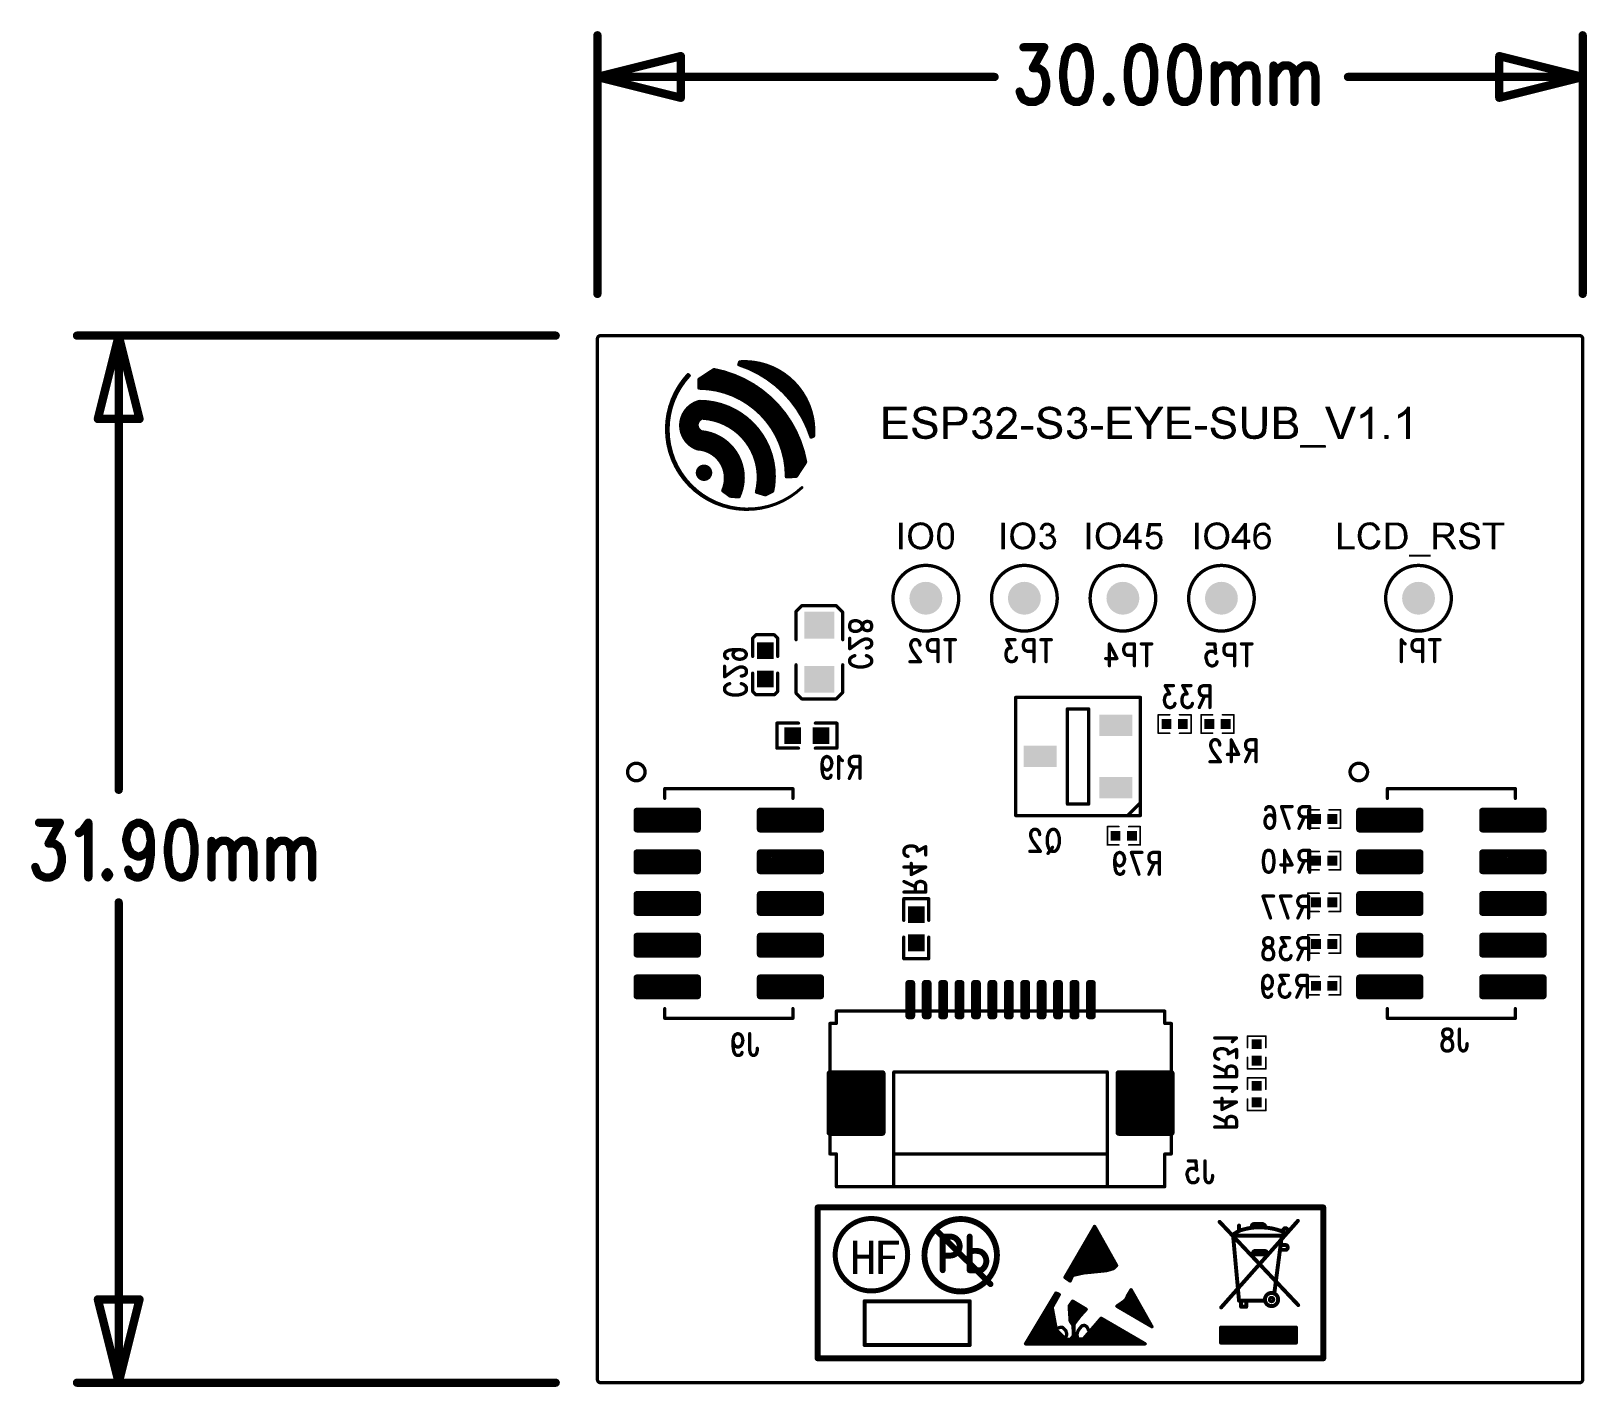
# Model space of a CAD drawing. Header units: millimetres. Extents: x 2.08 to 3.94, y 2.28 to 3.91.
import ezdxf

# ---------------------------------------------------------------- set-up
doc = ezdxf.new("R2010")
doc.units = ezdxf.units.MM
doc.layers.get('0').update_dxf_attribs({"linetype": 'CONTINUOUS', "lineweight": 0})
doc.layers.add('BOT_PHO', color=90, linetype='CONTINUOUS', lineweight=0)

# ---------------------------------------------------------------- blocks, each defined once
blk = doc.blocks.new('SQUARE_3')
blk.add_solid([(0.01, 0.01), (0.01, -0.01), (-0.01, 0.01), (-0.01, -0.01)])
blk = doc.blocks.new('RECTANGLE_8')
blk.add_solid([(0.018, 0.016), (0.018, -0.016), (-0.018, 0.016), (-0.018, -0.016)])
blk = doc.blocks.new('RECTANGLE_11')
blk.add_solid([(0.0197, 0.0128), (0.0197, -0.0128), (-0.0197, 0.0128), (-0.0197, -0.0128)])
blk = doc.blocks.new('ROUND_12')
h = blk.add_hatch(color=256)
edge = h.paths.add_edge_path(flags=0)
edge.add_arc((0, 0), 0.0197, 0, 360)
blk = doc.blocks.new('SQUARE_14')
blk.add_solid([(0.0059, 0.0059), (0.0059, -0.0059), (-0.0059, 0.0059), (-0.0059, -0.0059)])
blk = doc.blocks.new('ROUND_160')
h = blk.add_hatch(color=256)
edge = h.paths.add_edge_path(flags=0)
edge.add_arc((0, 0), 0.0005, 0, 360)
blk = doc.blocks.new('ROUND_4')
h = blk.add_hatch(color=256)
edge = h.paths.add_edge_path(flags=0)
edge.add_arc((0, 0), 0.005, 0, 360)
blk = doc.blocks.new('ROUND_6')
h = blk.add_hatch(color=256)
edge = h.paths.add_edge_path(flags=0)
edge.add_arc((0, 0), 0.0025, 0, 360)
blk = doc.blocks.new('ROUND_7')
h = blk.add_hatch(color=256)
edge = h.paths.add_edge_path(flags=0)
edge.add_arc((0, 0), 0.002, 0, 360)
blk = doc.blocks.new('ROUND_9')
h = blk.add_hatch(color=256)
edge = h.paths.add_edge_path(flags=0)
edge.add_arc((0, 0), 0.00393, 0, 360)
blk = doc.blocks.new('ROUND_10')
h = blk.add_hatch(color=256)
edge = h.paths.add_edge_path(flags=0)
edge.add_arc((0, 0), 0.0015, 0, 360)
blk = doc.blocks.new('ROUND_13')
h = blk.add_hatch(color=256)
edge = h.paths.add_edge_path(flags=0)
edge.add_arc((0, 0), 0.0035, 0, 360)
blk = doc.blocks.new('ROUND_15')
h = blk.add_hatch(color=256)
edge = h.paths.add_edge_path(flags=0)
edge.add_arc((0, 0), 0.001, 0, 360)
blk = doc.blocks.new('ROUND_16')
h = blk.add_hatch(color=256)
edge = h.paths.add_edge_path(flags=0)
edge.add_arc((0, 0), 0.00236, 0, 360)
blk = doc.blocks.new('ROUND_17')
h = blk.add_hatch(color=256)
edge = h.paths.add_edge_path(flags=0)
edge.add_arc((0, 0), 0.00354, 0, 360)

msp = doc.modelspace()

# ---------------------------------------------------------------- linework, layer by layer
at = {"layer": 'BOT_PHO', "lineweight": 211}
for points, const_width in [([(2.7559, 3.5933), (2.7559, 3.9035)], 0.01), ([(3.937, 3.5933), (3.937, 3.9035)], 0.01), ([(2.8559, 3.8785), (2.7559, 3.8535)], 0.01), ([(2.8559, 3.8285), (2.8559, 3.8785)], 0.01), ([(3.2666, 3.8891), (3.2915, 3.8891)], 0.01), ([(3.2915, 3.8891), (3.2779, 3.8641)], 0.01), ([(3.3165, 3.8766), (3.3143, 3.861)], 0.01), ([(3.3211, 3.886), (3.3165, 3.8766)], 0.01), ([(3.3279, 3.8891), (3.3211, 3.886)], 0.01), ([(3.3325, 3.8891), (3.3279, 3.8891)], 0.01), ([(3.3393, 3.886), (3.3325, 3.8891)], 0.01), ([(3.3438, 3.8766), (3.3393, 3.886)], 0.01), ([(3.3461, 3.861), (3.3438, 3.8766)], 0.01), ([(3.3938, 3.8766), (3.3916, 3.861)], 0.01), ([(3.3984, 3.886), (3.3938, 3.8766)], 0.01), ([(3.4052, 3.8891), (3.3984, 3.886)], 0.01), ([(3.4097, 3.8891), (3.4052, 3.8891)], 0.01), ([(3.4165, 3.886), (3.4097, 3.8891)], 0.01), ([(3.4211, 3.8766), (3.4165, 3.886)], 0.01), ([(3.4234, 3.861), (3.4211, 3.8766)], 0.01), ([(3.4461, 3.8766), (3.4438, 3.861)], 0.01), ([(3.4506, 3.886), (3.4461, 3.8766)], 0.01), ([(3.4575, 3.8891), (3.4506, 3.886)], 0.01), ([(3.462, 3.8891), (3.4575, 3.8891)], 0.01), ([(3.4688, 3.886), (3.462, 3.8891)], 0.01), ([(3.4734, 3.8766), (3.4688, 3.886)], 0.01), ([(3.4756, 3.861), (3.4734, 3.8766)], 0.01), ([(3.937, 3.8535), (3.837, 3.8785)], 0.01), ([(3.837, 3.8785), (3.837, 3.8285)], 0.01), ([(3.2779, 3.8641), (3.2847, 3.8641)], 0.01), ([(3.2847, 3.8641), (3.2893, 3.861)], 0.01), ([(3.2893, 3.861), (3.2915, 3.8579)], 0.01), ([(3.2915, 3.8579), (3.2938, 3.8485)], 0.01), ([(3.3143, 3.861), (3.3143, 3.8516)], 0.01), ([(3.3461, 3.8516), (3.3461, 3.861)], 0.01), ([(3.3916, 3.861), (3.3916, 3.8516)], 0.01), ([(3.4234, 3.8516), (3.4234, 3.861)], 0.01), ([(3.4438, 3.861), (3.4438, 3.8516)], 0.01), ([(3.4756, 3.8516), (3.4756, 3.861)], 0.01), ([(3.4961, 3.8672), (3.4961, 3.8235)], 0.01), ([(3.4961, 3.8547), (3.5029, 3.8641)], 0.01), ([(3.5029, 3.8641), (3.5075, 3.8672)], 0.01), ([(3.5075, 3.8672), (3.5143, 3.8672)], 0.01), ([(3.5143, 3.8672), (3.5188, 3.8641)], 0.01), ([(3.5188, 3.8641), (3.5211, 3.8547)], 0.01), ([(3.5211, 3.8547), (3.5279, 3.8641)], 0.01), ([(3.5279, 3.8641), (3.5325, 3.8672)], 0.01), ([(3.5325, 3.8672), (3.5393, 3.8672)], 0.01), ([(3.5393, 3.8672), (3.5438, 3.8641)], 0.01), ([(3.5438, 3.8641), (3.5461, 3.8547)], 0.01), ([(3.5665, 3.8672), (3.5665, 3.8235)], 0.01), ([(3.5665, 3.8547), (3.5734, 3.8641)], 0.01), ([(3.5734, 3.8641), (3.5779, 3.8672)], 0.01), ([(3.5779, 3.8672), (3.5847, 3.8672)], 0.01), ([(3.5847, 3.8672), (3.5893, 3.8641)], 0.01), ([(3.5893, 3.8641), (3.5915, 3.8547)], 0.01), ([(3.5915, 3.8547), (3.5984, 3.8641)], 0.01), ([(3.5984, 3.8641), (3.6029, 3.8672)], 0.01), ([(3.6029, 3.8672), (3.6097, 3.8672)], 0.01), ([(3.6097, 3.8672), (3.6143, 3.8641)], 0.01), ([(3.6143, 3.8641), (3.6166, 3.8547)], 0.01), ([(2.7559, 3.8535), (3.232, 3.8535)], 0.01), ([(2.7559, 3.8535), (2.8559, 3.8285)], 0.01), ([(3.2938, 3.8422), (3.2915, 3.8329)], 0.01), ([(3.2938, 3.8485), (3.2938, 3.8422)], 0.01), ([(3.3143, 3.8516), (3.3165, 3.836)], 0.01), ([(3.3438, 3.836), (3.3461, 3.8516)], 0.01), ([(3.3916, 3.8516), (3.3938, 3.836)], 0.01), ([(3.4211, 3.836), (3.4234, 3.8516)], 0.01), ([(3.4438, 3.8516), (3.4461, 3.836)], 0.01), ([(3.4734, 3.836), (3.4756, 3.8516)], 0.01), ([(3.5211, 3.8547), (3.5211, 3.8235)], 0.01), ([(3.5461, 3.8547), (3.5461, 3.8235)], 0.01), ([(3.5915, 3.8547), (3.5915, 3.8235)], 0.01), ([(3.6166, 3.8547), (3.6166, 3.8235)], 0.01), ([(3.937, 3.8535), (3.6556, 3.8535)], 0.01), ([(3.837, 3.8285), (3.937, 3.8535)], 0.01), ([(3.2643, 3.8297), (3.262, 3.836)], 0.01), ([(3.2666, 3.8266), (3.2643, 3.8297)], 0.01), ([(3.2734, 3.8235), (3.2666, 3.8266)], 0.01), ([(3.2802, 3.8235), (3.2734, 3.8235)], 0.01), ([(3.287, 3.8266), (3.2802, 3.8235)], 0.01), ([(3.2915, 3.8329), (3.287, 3.8266)], 0.01), ([(3.3165, 3.836), (3.3211, 3.8266)], 0.01), ([(3.3211, 3.8266), (3.3279, 3.8235)], 0.01), ([(3.3279, 3.8235), (3.3325, 3.8235)], 0.01), ([(3.3325, 3.8235), (3.3393, 3.8266)], 0.01), ([(3.3393, 3.8266), (3.3438, 3.836)], 0.01), ([(3.3688, 3.8297), (3.3666, 3.8266)], 0.01), ([(3.3666, 3.8266), (3.3688, 3.8235)], 0.01), ([(3.3711, 3.8266), (3.3688, 3.8297)], 0.01), ([(3.3688, 3.8235), (3.3711, 3.8266)], 0.01), ([(3.3938, 3.836), (3.3984, 3.8266)], 0.01), ([(3.3984, 3.8266), (3.4052, 3.8235)], 0.01), ([(3.4052, 3.8235), (3.4097, 3.8235)], 0.01), ([(3.4097, 3.8235), (3.4165, 3.8266)], 0.01), ([(3.4165, 3.8266), (3.4211, 3.836)], 0.01), ([(3.4461, 3.836), (3.4506, 3.8266)], 0.01), ([(3.4506, 3.8266), (3.4575, 3.8235)], 0.01), ([(3.4575, 3.8235), (3.462, 3.8235)], 0.01), ([(3.462, 3.8235), (3.4688, 3.8266)], 0.01), ([(3.4688, 3.8266), (3.4734, 3.836)], 0.01), ([(2.7059, 3.5433), (2.132, 3.5433)], 0.01), ([(2.182, 3.5433), (2.157, 3.4433)], 0.01), ([(2.182, 3.5433), (2.182, 2.9985)], 0.01), ([(2.207, 3.4433), (2.182, 3.5433)], 0.01), ([(2.7559, 3.5433), (2.7559, 3.5433)], 0.001), ([(2.7559, 3.5433), (2.7559, 3.5433)], 0.001), ([(2.7598, 3.5433), (3.9331, 3.5433)], 0.004), ([(3.937, 3.5433), (3.937, 3.5433)], 0.001), ([(2.7559, 2.2913), (2.7559, 3.5394)], 0.004), ([(3.937, 3.5394), (3.937, 2.2913)], 0.004), ([(2.9253, 3.5085), (2.9265, 3.5118)], 0.004), ([(2.9412, 3.5115), (2.9264, 3.5115)], 0.004), ([(2.9579, 3.5079), (2.927, 3.5079)], 0.004), ([(2.967, 3.5043), (2.9365, 3.5043)], 0.004), ([(2.8592, 3.4864), (2.8558, 3.4864)], 0.003), ([(2.8574, 3.4839), (2.8574, 3.4886)], 0.003), ([(2.8623, 3.4904), (2.8588, 3.4904)], 0.003), ([(2.8614, 3.4893), (2.8614, 3.4936)], 0.003), ([(2.8657, 3.4944), (2.8621, 3.4944)], 0.003), ([(2.8645, 3.4971), (2.8665, 3.4953)], 0.003), ([(2.8654, 3.4941), (2.8654, 3.4963)], 0.003), ([(2.8955, 3.5025), (2.8775, 3.4907)], 0.004), ([(2.8775, 3.4907), (2.8775, 3.4803)], 0.004), ([(2.934, 3.4892), (2.8775, 3.4892)], 0.004), ([(2.9404, 3.4856), (2.8775, 3.4856)], 0.004), ([(2.9266, 3.4928), (2.8806, 3.4928)], 0.004), ([(2.9178, 3.4964), (2.8861, 3.4964)], 0.004), ([(2.9066, 3.5), (2.8916, 3.5)], 0.004), ([(2.9739, 3.5007), (2.9442, 3.5007)], 0.004), ([(2.9796, 3.4971), (2.9509, 3.4971)], 0.004), ([(2.9844, 3.4935), (2.9568, 3.4935)], 0.004), ([(2.9885, 3.4899), (2.9621, 3.4899)], 0.004), ([(2.9922, 3.4863), (2.9669, 3.4863)], 0.004), ([(2.8498, 3.4704), (2.8468, 3.4704)], 0.003), ([(2.8518, 3.4744), (2.8487, 3.4744)], 0.003), ([(2.8494, 3.4696), (2.8494, 3.4759)], 0.003), ([(2.854, 3.4784), (2.8508, 3.4784)], 0.003), ([(2.8564, 3.4824), (2.8532, 3.4824)], 0.003), ([(2.8534, 3.4775), (2.8534, 3.4828)], 0.003), ([(2.9462, 3.482), (2.8775, 3.482)], 0.004), ([(2.8775, 3.4803), (2.8779, 3.4803)], 0.004), ([(2.9513, 3.4784), (2.8973, 3.4784)], 0.004), ([(2.956, 3.4748), (2.9109, 3.4748)], 0.004), ([(2.9604, 3.4712), (2.92, 3.4712)], 0.004), ([(2.9643, 3.4676), (2.9273, 3.4676)], 0.004), ([(2.9954, 3.4827), (2.9713, 3.4827)], 0.004), ([(2.9983, 3.4791), (2.9753, 3.4791)], 0.004), ([(3.0009, 3.4755), (2.9791, 3.4755)], 0.004), ([(3.0032, 3.4719), (2.9825, 3.4719)], 0.004), ([(3.0053, 3.4683), (2.9857, 3.4683)], 0.004), ([(2.8431, 3.4504), (2.8403, 3.4504)], 0.003), ([(2.844, 3.4544), (2.8412, 3.4544)], 0.003), ([(2.8414, 3.4396), (2.8414, 3.4552)], 0.003), ([(2.8452, 3.4584), (2.8423, 3.4584)], 0.003), ([(2.8465, 3.4624), (2.8436, 3.4624)], 0.003), ([(2.848, 3.4664), (2.8451, 3.4664)], 0.003), ([(2.8454, 3.4592), (2.8454, 3.4673)], 0.003), ([(2.9257, 3.4507), (2.8599, 3.4507)], 0.004), ([(2.9194, 3.4543), (2.8624, 3.4543)], 0.004), ([(2.9115, 3.4579), (2.866, 3.4579)], 0.004), ([(2.9005, 3.4615), (2.8711, 3.4615)], 0.004), ([(2.968, 3.464), (2.9335, 3.464)], 0.004), ([(2.9714, 3.4604), (2.9388, 3.4604)], 0.004), ([(2.9746, 3.4568), (2.9435, 3.4568)], 0.004), ([(2.9776, 3.4532), (2.9477, 3.4532)], 0.004), ([(2.9804, 3.4496), (2.9515, 3.4496)], 0.004), ([(3.0071, 3.4647), (2.9887, 3.4647)], 0.004), ([(3.0087, 3.4611), (2.9915, 3.4611)], 0.004), ([(3.0101, 3.4575), (2.9941, 3.4575)], 0.004), ([(3.0114, 3.4539), (2.9966, 3.4539)], 0.004), ([(3.0124, 3.4503), (2.9988, 3.4503)], 0.004), ([(3.1261, 3.4575), (3.0993, 3.4575)], 0.001), ([(3.0993, 3.4575), (3.0993, 3.4199)], 0.001), ([(3.1, 3.4199), (3.1, 3.4575)], 0.001), ([(3.101, 3.4199), (3.101, 3.4575)], 0.001), ([(3.102, 3.4199), (3.102, 3.4575)], 0.001), ([(3.103, 3.4199), (3.103, 3.4575)], 0.001), ([(3.1037, 3.4537), (3.1042, 3.4542)], 0.001), ([(3.1037, 3.4414), (3.1037, 3.4537)], 0.001), ([(3.104, 3.4542), (3.104, 3.4575)], 0.001), ([(3.1042, 3.4542), (3.1261, 3.4542)], 0.001), ([(3.105, 3.4542), (3.105, 3.4575)], 0.001), ([(3.106, 3.4542), (3.106, 3.4575)], 0.001), ([(3.107, 3.4542), (3.107, 3.4575)], 0.001), ([(3.108, 3.4542), (3.108, 3.4575)], 0.001), ([(3.109, 3.4542), (3.109, 3.4575)], 0.001), ([(3.11, 3.4542), (3.11, 3.4575)], 0.001), ([(3.111, 3.4542), (3.111, 3.4575)], 0.001), ([(3.112, 3.4542), (3.112, 3.4575)], 0.001), ([(3.113, 3.4542), (3.113, 3.4575)], 0.001), ([(3.114, 3.4542), (3.114, 3.4575)], 0.001), ([(3.115, 3.4542), (3.115, 3.4575)], 0.001), ([(3.116, 3.4542), (3.116, 3.4575)], 0.001), ([(3.117, 3.4542), (3.117, 3.4575)], 0.001), ([(3.118, 3.4542), (3.118, 3.4575)], 0.001), ([(3.119, 3.4542), (3.119, 3.4575)], 0.001), ([(3.12, 3.4542), (3.12, 3.4575)], 0.001), ([(3.121, 3.4542), (3.121, 3.4575)], 0.001), ([(3.122, 3.4542), (3.122, 3.4575)], 0.001), ([(3.123, 3.4542), (3.123, 3.4575)], 0.001), ([(3.124, 3.4542), (3.124, 3.4575)], 0.001), ([(3.125, 3.4542), (3.125, 3.4575)], 0.001), ([(3.126, 3.4542), (3.126, 3.4575)], 0.001), ([(3.1261, 3.4542), (3.1261, 3.4575)], 0.001), ([(3.1357, 3.4503), (3.1352, 3.4478)], 0.001), ([(3.1367, 3.4529), (3.1357, 3.4503)], 0.001), ([(3.136, 3.4447), (3.136, 3.4511)], 0.001), ([(3.1387, 3.4549), (3.1367, 3.4529)], 0.001), ([(3.137, 3.443), (3.137, 3.4531)], 0.001), ([(3.138, 3.442), (3.138, 3.4541)], 0.001), ([(3.1413, 3.4564), (3.1387, 3.4549)], 0.001), ([(3.139, 3.4413), (3.139, 3.455)], 0.001), ([(3.1396, 3.4484), (3.1401, 3.4506)], 0.001), ([(3.14, 3.4502), (3.14, 3.4556)], 0.001), ([(3.1401, 3.4506), (3.1402, 3.4508)], 0.001), ([(3.1402, 3.4508), (3.1418, 3.4529)], 0.001), ([(3.141, 3.4519), (3.141, 3.4562)], 0.001), ([(3.1444, 3.4575), (3.1413, 3.4564)], 0.001), ([(3.1418, 3.4529), (3.142, 3.4531)], 0.001), ([(3.142, 3.4531), (3.142, 3.4567)], 0.001), ([(3.142, 3.4531), (3.1447, 3.4541)], 0.001), ([(3.143, 3.4535), (3.143, 3.457)], 0.001), ([(3.144, 3.4539), (3.144, 3.4573)], 0.001), ([(3.1481, 3.458), (3.1444, 3.4575)], 0.001), ([(3.1447, 3.4541), (3.1448, 3.4542)], 0.001), ([(3.1448, 3.4542), (3.1485, 3.4547)], 0.001), ([(3.145, 3.4542), (3.145, 3.4576)], 0.001), ([(3.146, 3.4543), (3.146, 3.4577)], 0.001), ([(3.147, 3.4545), (3.147, 3.4578)], 0.001), ([(3.148, 3.4546), (3.148, 3.458)], 0.001), ([(3.1522, 3.4575), (3.1481, 3.458)], 0.001), ([(3.1485, 3.4547), (3.1487, 3.4547)], 0.001), ([(3.1487, 3.4547), (3.1519, 3.4542)], 0.001), ([(3.149, 3.4547), (3.149, 3.4579)], 0.001), ([(3.15, 3.4545), (3.15, 3.4578)], 0.001), ([(3.151, 3.4543), (3.151, 3.4576)], 0.001), ([(3.1519, 3.4542), (3.152, 3.4541)], 0.001), ([(3.152, 3.4541), (3.152, 3.4575)], 0.001), ([(3.152, 3.4541), (3.1547, 3.4531)], 0.001), ([(3.1554, 3.4564), (3.1522, 3.4575)], 0.001), ([(3.153, 3.4537), (3.153, 3.4572)], 0.001), ([(3.154, 3.4533), (3.154, 3.4569)], 0.001), ([(3.1547, 3.4531), (3.1549, 3.453)], 0.001), ([(3.1549, 3.453), (3.157, 3.4508)], 0.001), ([(3.155, 3.4528), (3.155, 3.4566)], 0.001), ([(3.1585, 3.4549), (3.1554, 3.4564)], 0.001), ([(3.156, 3.4518), (3.156, 3.4561)], 0.001), ([(3.157, 3.4508), (3.157, 3.4556)], 0.001), ([(3.157, 3.4508), (3.1571, 3.4505)], 0.001), ([(3.1571, 3.4505), (3.1576, 3.4477)], 0.001), ([(3.158, 3.4477), (3.158, 3.4551)], 0.001), ([(3.1605, 3.4529), (3.1585, 3.4549)], 0.001), ([(3.159, 3.4477), (3.159, 3.4544)], 0.001), ([(3.16, 3.4477), (3.16, 3.4534)], 0.001), ([(3.1615, 3.4503), (3.1605, 3.4529)], 0.001), ([(3.161, 3.4477), (3.161, 3.4516)], 0.001), ([(3.162, 3.4477), (3.1615, 3.4503)], 0.001), ([(3.1882, 3.4575), (3.1711, 3.4575)], 0.001), ([(3.1711, 3.4575), (3.1711, 3.4199)], 0.001), ([(3.172, 3.4199), (3.172, 3.4575)], 0.001), ([(3.173, 3.4199), (3.173, 3.4575)], 0.001), ([(3.174, 3.4199), (3.174, 3.4575)], 0.001), ([(3.175, 3.4199), (3.175, 3.4575)], 0.001), ([(3.1754, 3.4537), (3.1759, 3.4542)], 0.001), ([(3.1754, 3.4397), (3.1754, 3.4537)], 0.001), ([(3.1759, 3.4542), (3.1883, 3.4542)], 0.001), ([(3.176, 3.4542), (3.176, 3.4575)], 0.001), ([(3.177, 3.4542), (3.177, 3.4575)], 0.001), ([(3.178, 3.4542), (3.178, 3.4575)], 0.001), ([(3.179, 3.4542), (3.179, 3.4575)], 0.001), ([(3.18, 3.4542), (3.18, 3.4575)], 0.001), ([(3.181, 3.4542), (3.181, 3.4575)], 0.001), ([(3.182, 3.4542), (3.182, 3.4575)], 0.001), ([(3.183, 3.4542), (3.183, 3.4575)], 0.001), ([(3.184, 3.4542), (3.184, 3.4575)], 0.001), ([(3.185, 3.4542), (3.185, 3.4575)], 0.001), ([(3.186, 3.4542), (3.186, 3.4575)], 0.001), ([(3.187, 3.4542), (3.187, 3.4575)], 0.001), ([(3.188, 3.4542), (3.188, 3.4575)], 0.001), ([(3.1903, 3.4569), (3.1882, 3.4575)], 0.001), ([(3.1883, 3.4542), (3.1884, 3.4542)], 0.001), ([(3.1884, 3.4542), (3.1916, 3.4531)], 0.001), ([(3.189, 3.454), (3.189, 3.4573)], 0.001), ([(3.19, 3.4536), (3.19, 3.457)], 0.001), ([(3.1949, 3.4554), (3.1903, 3.4569)], 0.001), ([(3.191, 3.4533), (3.191, 3.4567)], 0.001), ([(3.1916, 3.4531), (3.1918, 3.453)], 0.001), ([(3.1918, 3.453), (3.1934, 3.4514)], 0.001), ([(3.192, 3.4528), (3.192, 3.4564)], 0.001), ([(3.193, 3.4518), (3.193, 3.456)], 0.001), ([(3.1934, 3.4514), (3.1935, 3.4512)], 0.001), ([(3.1935, 3.4512), (3.1946, 3.4491)], 0.001), ([(3.194, 3.4503), (3.194, 3.4557)], 0.001), ([(3.1965, 3.4539), (3.1949, 3.4554)], 0.001), ([(3.195, 3.4381), (3.195, 3.4553)], 0.001), ([(3.196, 3.4391), (3.196, 3.4543)], 0.001), ([(3.198, 3.4518), (3.1965, 3.4539)], 0.001), ([(3.197, 3.4405), (3.197, 3.4532)], 0.001), ([(3.199, 3.4493), (3.198, 3.4518)], 0.001), ([(3.198, 3.4419), (3.198, 3.4518)], 0.001), ([(3.2075, 3.4518), (3.2061, 3.4482)], 0.001), ([(3.207, 3.4481), (3.207, 3.4506)], 0.001), ([(3.2095, 3.4549), (3.2075, 3.4518)], 0.001), ([(3.208, 3.448), (3.208, 3.4527)], 0.001), ([(3.209, 3.4479), (3.209, 3.4542)], 0.001), ([(3.2125, 3.4569), (3.2095, 3.4549)], 0.001), ([(3.2099, 3.4478), (3.2108, 3.4501)], 0.001), ([(3.21, 3.448), (3.21, 3.4552)], 0.001), ([(3.2108, 3.4501), (3.2109, 3.4502)], 0.001), ([(3.2109, 3.4502), (3.2119, 3.4523)], 0.001), ([(3.211, 3.4505), (3.211, 3.4559)], 0.001), ([(3.2119, 3.4523), (3.2121, 3.4525)], 0.001), ([(3.212, 3.4524), (3.212, 3.4566)], 0.001), ([(3.2121, 3.4525), (3.2143, 3.4536)], 0.001), ([(3.2166, 3.4575), (3.2125, 3.4569)], 0.001), ([(3.213, 3.4529), (3.213, 3.457)], 0.001), ([(3.214, 3.4534), (3.214, 3.4571)], 0.001), ([(3.2143, 3.4536), (3.2144, 3.4536)], 0.001), ([(3.2144, 3.4536), (3.2165, 3.4542)], 0.001), ([(3.215, 3.4538), (3.215, 3.4573)], 0.001), ([(3.216, 3.454), (3.216, 3.4574)], 0.001), ([(3.2165, 3.4542), (3.2168, 3.4542)], 0.001), ([(3.2192, 3.4569), (3.2166, 3.4575)], 0.001), ([(3.2168, 3.4542), (3.2194, 3.4536)], 0.001), ([(3.217, 3.4541), (3.217, 3.4574)], 0.001), ([(3.218, 3.4539), (3.218, 3.4572)], 0.001), ([(3.219, 3.4537), (3.219, 3.457)], 0.001), ([(3.2218, 3.4559), (3.2192, 3.4569)], 0.001), ([(3.2194, 3.4536), (3.2196, 3.4536)], 0.001), ([(3.2196, 3.4536), (3.2212, 3.4525)], 0.001), ([(3.22, 3.4533), (3.22, 3.4566)], 0.001), ([(3.221, 3.4526), (3.221, 3.4562)], 0.001), ([(3.2212, 3.4525), (3.2214, 3.4523)], 0.001), ([(3.2214, 3.4523), (3.2225, 3.4502)], 0.001), ([(3.2258, 3.4529), (3.2218, 3.4559)], 0.001), ([(3.222, 3.4511), (3.222, 3.4557)], 0.001), ([(3.2225, 3.4502), (3.2225, 3.45)], 0.001), ([(3.2225, 3.45), (3.223, 3.4479)], 0.001), ([(3.223, 3.448), (3.223, 3.455)], 0.001), ([(3.224, 3.4424), (3.224, 3.4542)], 0.001), ([(3.225, 3.4432), (3.225, 3.4535)], 0.001), ([(3.2269, 3.4478), (3.2258, 3.4529)], 0.001), ([(3.226, 3.4444), (3.226, 3.4521)], 0.001), ([(3.2359, 3.4513), (3.2349, 3.4477)], 0.001), ([(3.2384, 3.4549), (3.2359, 3.4513)], 0.001), ([(3.236, 3.4476), (3.236, 3.4515)], 0.001), ([(3.237, 3.4475), (3.237, 3.4529)], 0.001), ([(3.238, 3.4473), (3.238, 3.4543)], 0.001), ([(3.242, 3.4569), (3.2384, 3.4549)], 0.001), ([(3.239, 3.4485), (3.239, 3.4552)], 0.001), ([(3.2393, 3.4497), (3.2409, 3.4518)], 0.001), ([(3.24, 3.4506), (3.24, 3.4558)], 0.001), ([(3.2409, 3.4518), (3.241, 3.4519)], 0.001), ([(3.241, 3.4519), (3.241, 3.4564)], 0.001), ([(3.241, 3.4519), (3.2431, 3.4535)], 0.001), ([(3.2466, 3.4575), (3.242, 3.4569)], 0.001), ([(3.242, 3.4527), (3.242, 3.4569)], 0.001), ([(3.243, 3.4534), (3.243, 3.4571)], 0.001), ([(3.2431, 3.4535), (3.2433, 3.4536)], 0.001), ([(3.2433, 3.4536), (3.2466, 3.4542)], 0.001), ([(3.244, 3.4537), (3.244, 3.4572)], 0.001), ([(3.245, 3.4539), (3.245, 3.4573)], 0.001), ([(3.246, 3.4541), (3.246, 3.4574)], 0.001), ([(3.2513, 3.4564), (3.2466, 3.4575)], 0.001), ([(3.2466, 3.4542), (3.2468, 3.4542)], 0.001), ([(3.2468, 3.4542), (3.2494, 3.4536)], 0.001), ([(3.247, 3.4541), (3.247, 3.4574)], 0.001), ([(3.248, 3.4539), (3.248, 3.4572)], 0.001), ([(3.249, 3.4537), (3.249, 3.4569)], 0.001), ([(3.2494, 3.4536), (3.2496, 3.4535)], 0.001), ([(3.2496, 3.4535), (3.2518, 3.4519)], 0.001), ([(3.25, 3.4533), (3.25, 3.4567)], 0.001), ([(3.251, 3.4525), (3.251, 3.4565)], 0.001), ([(3.2549, 3.4544), (3.2513, 3.4564)], 0.001), ([(3.2518, 3.4519), (3.2518, 3.4519)], 0.001), ([(3.2518, 3.4519), (3.2534, 3.4503)], 0.001), ([(3.252, 3.4517), (3.252, 3.456)], 0.001), ([(3.253, 3.4507), (3.253, 3.4554)], 0.001), ([(3.2534, 3.4503), (3.2536, 3.45)], 0.001), ([(3.2536, 3.45), (3.2541, 3.4473)], 0.001), ([(3.254, 3.4479), (3.254, 3.4549)], 0.001), ([(3.2574, 3.4513), (3.2549, 3.4544)], 0.001), ([(3.255, 3.4394), (3.255, 3.4542)], 0.001), ([(3.256, 3.4409), (3.256, 3.453)], 0.001), ([(3.257, 3.4436), (3.257, 3.4518)], 0.001), ([(3.2579, 3.4473), (3.2574, 3.4513)], 0.001), ([(3.2852, 3.4503), (3.2847, 3.4478)], 0.001), ([(3.2862, 3.4529), (3.2852, 3.4503)], 0.001), ([(3.286, 3.4436), (3.286, 3.4524)], 0.001), ([(3.2882, 3.4549), (3.2862, 3.4529)], 0.001), ([(3.287, 3.4424), (3.287, 3.4537)], 0.001), ([(3.288, 3.4416), (3.288, 3.4547)], 0.001), ([(3.2908, 3.4564), (3.2882, 3.4549)], 0.001), ([(3.289, 3.441), (3.289, 3.4554)], 0.001), ([(3.289, 3.4484), (3.2896, 3.4506)], 0.001), ([(3.2896, 3.4508), (3.2912, 3.4529)], 0.001), ([(3.2896, 3.4506), (3.2896, 3.4508)], 0.001), ([(3.29, 3.4512), (3.29, 3.456)], 0.001), ([(3.2939, 3.4575), (3.2908, 3.4564)], 0.001), ([(3.291, 3.4526), (3.291, 3.4565)], 0.001), ([(3.2912, 3.4529), (3.2915, 3.4531)], 0.001), ([(3.2915, 3.4531), (3.2941, 3.4541)], 0.001), ([(3.292, 3.4533), (3.292, 3.4568)], 0.001), ([(3.293, 3.4537), (3.293, 3.4572)], 0.001), ([(3.2976, 3.458), (3.2939, 3.4575)], 0.001), ([(3.294, 3.4541), (3.294, 3.4575)], 0.001), ([(3.2941, 3.4541), (3.2943, 3.4542)], 0.001), ([(3.2943, 3.4542), (3.298, 3.4547)], 0.001), ([(3.295, 3.4543), (3.295, 3.4576)], 0.001), ([(3.296, 3.4544), (3.296, 3.4578)], 0.001), ([(3.297, 3.4546), (3.297, 3.4579)], 0.001), ([(3.3017, 3.4575), (3.2976, 3.458)], 0.001), ([(3.298, 3.4547), (3.298, 3.4579)], 0.001), ([(3.298, 3.4547), (3.2982, 3.4547)], 0.001), ([(3.2982, 3.4547), (3.3014, 3.4542)], 0.001), ([(3.299, 3.4546), (3.299, 3.4578)], 0.001), ([(3.3, 3.4544), (3.3, 3.4577)], 0.001), ([(3.301, 3.4542), (3.301, 3.4576)], 0.001), ([(3.3014, 3.4542), (3.3015, 3.4541)], 0.001), ([(3.3015, 3.4541), (3.3042, 3.4531)], 0.001), ([(3.3048, 3.4564), (3.3017, 3.4575)], 0.001), ([(3.302, 3.4539), (3.302, 3.4574)], 0.001), ([(3.303, 3.4535), (3.303, 3.457)], 0.001), ([(3.304, 3.4531), (3.304, 3.4567)], 0.001), ([(3.3042, 3.4531), (3.3043, 3.453)], 0.001), ([(3.3043, 3.453), (3.3065, 3.4508)], 0.001), ([(3.308, 3.4549), (3.3048, 3.4564)], 0.001), ([(3.305, 3.4523), (3.305, 3.4564)], 0.001), ([(3.306, 3.4513), (3.306, 3.4559)], 0.001), ([(3.3065, 3.4508), (3.3066, 3.4505)], 0.001), ([(3.3066, 3.4505), (3.3071, 3.4477)], 0.001), ([(3.307, 3.4482), (3.307, 3.4554)], 0.001), ([(3.31, 3.4529), (3.308, 3.4549)], 0.001), ([(3.308, 3.4477), (3.308, 3.4548)], 0.001), ([(3.309, 3.4477), (3.309, 3.4538)], 0.001), ([(3.311, 3.4503), (3.31, 3.4529)], 0.001), ([(3.31, 3.4477), (3.31, 3.4528)], 0.001), ([(3.3114, 3.4477), (3.311, 3.4503)], 0.001), ([(3.311, 3.4477), (3.311, 3.4503)], 0.001), ([(3.321, 3.4518), (3.3197, 3.4482)], 0.001), ([(3.3231, 3.4549), (3.321, 3.4518)], 0.001), ([(3.321, 3.4481), (3.321, 3.4518)], 0.001), ([(3.322, 3.448), (3.322, 3.4533)], 0.001), ([(3.323, 3.4478), (3.323, 3.4548)], 0.001), ([(3.3261, 3.4569), (3.3231, 3.4549)], 0.001), ([(3.3235, 3.4478), (3.3244, 3.4501)], 0.001), ([(3.324, 3.4491), (3.324, 3.4555)], 0.001), ([(3.3244, 3.4502), (3.3255, 3.4523)], 0.001), ([(3.3244, 3.4501), (3.3244, 3.4502)], 0.001), ([(3.325, 3.4513), (3.325, 3.4562)], 0.001), ([(3.3255, 3.4523), (3.3257, 3.4525)], 0.001), ([(3.3257, 3.4525), (3.3279, 3.4536)], 0.001), ([(3.326, 3.4527), (3.326, 3.4569)], 0.001), ([(3.3302, 3.4575), (3.3261, 3.4569)], 0.001), ([(3.327, 3.4532), (3.327, 3.4571)], 0.001), ([(3.3279, 3.4536), (3.328, 3.4536)], 0.001), ([(3.328, 3.4536), (3.328, 3.4572)], 0.001), ([(3.328, 3.4536), (3.3301, 3.4542)], 0.001), ([(3.329, 3.4539), (3.329, 3.4573)], 0.001), ([(3.33, 3.4541), (3.33, 3.4574)], 0.001), ([(3.3301, 3.4542), (3.3303, 3.4542)], 0.001), ([(3.3328, 3.4569), (3.3302, 3.4575)], 0.001), ([(3.3303, 3.4542), (3.333, 3.4536)], 0.001), ([(3.331, 3.454), (3.331, 3.4573)], 0.001), ([(3.332, 3.4538), (3.332, 3.4571)], 0.001), ([(3.3353, 3.4559), (3.3328, 3.4569)], 0.001), ([(3.333, 3.4536), (3.333, 3.4568)], 0.001), ([(3.333, 3.4536), (3.3332, 3.4536)], 0.001), ([(3.3332, 3.4536), (3.3348, 3.4525)], 0.001), ([(3.334, 3.453), (3.334, 3.4564)], 0.001), ([(3.3348, 3.4525), (3.335, 3.4523)], 0.001), ([(3.335, 3.4522), (3.335, 3.456)], 0.001), ([(3.335, 3.4523), (3.336, 3.4502)], 0.001), ([(3.3394, 3.4529), (3.3353, 3.4559)], 0.001), ([(3.336, 3.4502), (3.336, 3.4554)], 0.001), ([(3.336, 3.4502), (3.3361, 3.45)], 0.001), ([(3.3361, 3.45), (3.3366, 3.4479)], 0.001), ([(3.337, 3.442), (3.337, 3.4547)], 0.001), ([(3.338, 3.4427), (3.338, 3.4539)], 0.001), ([(3.339, 3.4435), (3.339, 3.4532)], 0.001), ([(3.3404, 3.4478), (3.3394, 3.4529)], 0.001), ([(3.34, 3.4461), (3.34, 3.4499)], 0.001), ([(3.3951, 3.4575), (3.3682, 3.4575)], 0.001), ([(3.3682, 3.4575), (3.3682, 3.4199)], 0.001), ([(3.369, 3.4199), (3.369, 3.4575)], 0.001), ([(3.37, 3.4199), (3.37, 3.4575)], 0.001), ([(3.371, 3.4199), (3.371, 3.4575)], 0.001), ([(3.372, 3.4199), (3.372, 3.4575)], 0.001), ([(3.3726, 3.4537), (3.3731, 3.4542)], 0.001), ([(3.3726, 3.4414), (3.3726, 3.4537)], 0.001), ([(3.373, 3.4542), (3.373, 3.4575)], 0.001), ([(3.3731, 3.4542), (3.3951, 3.4542)], 0.001), ([(3.374, 3.4542), (3.374, 3.4575)], 0.001), ([(3.375, 3.4542), (3.375, 3.4575)], 0.001), ([(3.376, 3.4542), (3.376, 3.4575)], 0.001), ([(3.377, 3.4542), (3.377, 3.4575)], 0.001), ([(3.378, 3.4542), (3.378, 3.4575)], 0.001), ([(3.379, 3.4542), (3.379, 3.4575)], 0.001), ([(3.38, 3.4542), (3.38, 3.4575)], 0.001), ([(3.381, 3.4542), (3.381, 3.4575)], 0.001), ([(3.382, 3.4542), (3.382, 3.4575)], 0.001), ([(3.383, 3.4542), (3.383, 3.4575)], 0.001), ([(3.384, 3.4542), (3.384, 3.4575)], 0.001), ([(3.385, 3.4542), (3.385, 3.4575)], 0.001), ([(3.386, 3.4542), (3.386, 3.4575)], 0.001), ([(3.387, 3.4542), (3.387, 3.4575)], 0.001), ([(3.388, 3.4542), (3.388, 3.4575)], 0.001), ([(3.389, 3.4542), (3.389, 3.4575)], 0.001), ([(3.39, 3.4542), (3.39, 3.4575)], 0.001), ([(3.391, 3.4542), (3.391, 3.4575)], 0.001), ([(3.392, 3.4542), (3.392, 3.4575)], 0.001), ([(3.393, 3.4542), (3.393, 3.4575)], 0.001), ([(3.394, 3.4542), (3.394, 3.4575)], 0.001), ([(3.395, 3.4542), (3.395, 3.4575)], 0.001), ([(3.3951, 3.4542), (3.3951, 3.4575)], 0.001), ([(3.4055, 3.4575), (3.4003, 3.4575)], 0.001), ([(3.4003, 3.4575), (3.4148, 3.4357)], 0.001), ([(3.401, 3.4564), (3.401, 3.4575)], 0.001), ([(3.402, 3.4549), (3.402, 3.4575)], 0.001), ([(3.403, 3.4534), (3.403, 3.4575)], 0.001), ([(3.404, 3.4519), (3.404, 3.4575)], 0.001), ([(3.405, 3.4504), (3.405, 3.4575)], 0.001), ([(3.4128, 3.4459), (3.4055, 3.4575)], 0.001), ([(3.406, 3.4489), (3.406, 3.4567)], 0.001), ([(3.407, 3.4474), (3.407, 3.4551)], 0.001), ([(3.408, 3.4459), (3.408, 3.4535)], 0.001), ([(3.409, 3.4444), (3.409, 3.4519)], 0.001), ([(3.41, 3.4429), (3.41, 3.4504)], 0.001), ([(3.4193, 3.4357), (3.4337, 3.4575)], 0.001), ([(3.4285, 3.4575), (3.4217, 3.4465)], 0.001), ([(3.424, 3.4428), (3.424, 3.4501)], 0.001), ([(3.425, 3.4443), (3.425, 3.4518)], 0.001), ([(3.426, 3.4458), (3.426, 3.4534)], 0.001), ([(3.427, 3.4473), (3.427, 3.455)], 0.001), ([(3.428, 3.4488), (3.428, 3.4566)], 0.001), ([(3.4337, 3.4575), (3.4285, 3.4575)], 0.001), ([(3.429, 3.4503), (3.429, 3.4575)], 0.001), ([(3.43, 3.4518), (3.43, 3.4575)], 0.001), ([(3.431, 3.4533), (3.431, 3.4575)], 0.001), ([(3.432, 3.4548), (3.432, 3.4575)], 0.001), ([(3.433, 3.4563), (3.433, 3.4575)], 0.001), ([(3.4663, 3.4575), (3.4395, 3.4575)], 0.001), ([(3.4395, 3.4575), (3.4395, 3.4199)], 0.001), ([(3.44, 3.4199), (3.44, 3.4575)], 0.001), ([(3.441, 3.4199), (3.441, 3.4575)], 0.001), ([(3.442, 3.4199), (3.442, 3.4575)], 0.001), ([(3.443, 3.4199), (3.443, 3.4575)], 0.001), ([(3.4438, 3.4537), (3.4443, 3.4542)], 0.001), ([(3.4438, 3.4414), (3.4438, 3.4537)], 0.001), ([(3.444, 3.4541), (3.444, 3.4575)], 0.001), ([(3.4443, 3.4542), (3.4663, 3.4542)], 0.001), ([(3.445, 3.4542), (3.445, 3.4575)], 0.001), ([(3.446, 3.4542), (3.446, 3.4575)], 0.001), ([(3.447, 3.4542), (3.447, 3.4575)], 0.001), ([(3.448, 3.4542), (3.448, 3.4575)], 0.001), ([(3.449, 3.4542), (3.449, 3.4575)], 0.001), ([(3.45, 3.4542), (3.45, 3.4575)], 0.001), ([(3.451, 3.4542), (3.451, 3.4575)], 0.001), ([(3.452, 3.4542), (3.452, 3.4575)], 0.001), ([(3.453, 3.4542), (3.453, 3.4575)], 0.001), ([(3.454, 3.4542), (3.454, 3.4575)], 0.001), ([(3.455, 3.4542), (3.455, 3.4575)], 0.001), ([(3.456, 3.4542), (3.456, 3.4575)], 0.001), ([(3.457, 3.4542), (3.457, 3.4575)], 0.001), ([(3.458, 3.4542), (3.458, 3.4575)], 0.001), ([(3.459, 3.4542), (3.459, 3.4575)], 0.001), ([(3.46, 3.4542), (3.46, 3.4575)], 0.001), ([(3.461, 3.4542), (3.461, 3.4575)], 0.001), ([(3.462, 3.4542), (3.462, 3.4575)], 0.001), ([(3.463, 3.4542), (3.463, 3.4575)], 0.001), ([(3.464, 3.4542), (3.464, 3.4575)], 0.001), ([(3.465, 3.4542), (3.465, 3.4575)], 0.001), ([(3.466, 3.4542), (3.466, 3.4575)], 0.001), ([(3.4663, 3.4542), (3.4663, 3.4575)], 0.001), ([(3.4936, 3.4503), (3.4931, 3.4478)], 0.001), ([(3.4946, 3.4529), (3.4936, 3.4503)], 0.001), ([(3.494, 3.4444), (3.494, 3.4514)], 0.001), ([(3.4966, 3.4549), (3.4946, 3.4529)], 0.001), ([(3.495, 3.4428), (3.495, 3.4533)], 0.001), ([(3.496, 3.4418), (3.496, 3.4543)], 0.001), ([(3.4992, 3.4564), (3.4966, 3.4549)], 0.001), ([(3.497, 3.4412), (3.497, 3.4551)], 0.001), ([(3.4974, 3.4484), (3.4979, 3.4506)], 0.001), ([(3.4979, 3.4506), (3.498, 3.4508)], 0.001), ([(3.498, 3.4507), (3.498, 3.4557)], 0.001), ([(3.498, 3.4508), (3.4996, 3.4529)], 0.001), ([(3.499, 3.452), (3.499, 3.4563)], 0.001), ([(3.5023, 3.4575), (3.4992, 3.4564)], 0.001), ([(3.4996, 3.4529), (3.4999, 3.4531)], 0.001), ([(3.4999, 3.4531), (3.5025, 3.4541)], 0.001), ([(3.5, 3.4531), (3.5, 3.4567)], 0.001), ([(3.501, 3.4535), (3.501, 3.457)], 0.001), ([(3.502, 3.4539), (3.502, 3.4574)], 0.001), ([(3.5059, 3.458), (3.5023, 3.4575)], 0.001), ([(3.5025, 3.4541), (3.5027, 3.4542)], 0.001), ([(3.5027, 3.4542), (3.5064, 3.4547)], 0.001), ([(3.503, 3.4542), (3.503, 3.4576)], 0.001), ([(3.504, 3.4544), (3.504, 3.4577)], 0.001), ([(3.505, 3.4545), (3.505, 3.4579)], 0.001), ([(3.5101, 3.4575), (3.5059, 3.458)], 0.001), ([(3.506, 3.4547), (3.506, 3.458)], 0.001), ([(3.5064, 3.4547), (3.5065, 3.4547)], 0.001), ([(3.5065, 3.4547), (3.5098, 3.4542)], 0.001), ([(3.507, 3.4546), (3.507, 3.4579)], 0.001), ([(3.508, 3.4545), (3.508, 3.4577)], 0.001), ([(3.509, 3.4543), (3.509, 3.4576)], 0.001), ([(3.5098, 3.4542), (3.5099, 3.4541)], 0.001), ([(3.5099, 3.4541), (3.5126, 3.4531)], 0.001), ([(3.51, 3.4541), (3.51, 3.4575)], 0.001), ([(3.5132, 3.4564), (3.5101, 3.4575)], 0.001), ([(3.511, 3.4537), (3.511, 3.4572)], 0.001), ([(3.512, 3.4533), (3.512, 3.4568)], 0.001), ([(3.5126, 3.4531), (3.5127, 3.453)], 0.001), ([(3.5127, 3.453), (3.5149, 3.4508)], 0.001), ([(3.513, 3.4527), (3.513, 3.4565)], 0.001), ([(3.5164, 3.4549), (3.5132, 3.4564)], 0.001), ([(3.514, 3.4517), (3.514, 3.4561)], 0.001), ([(3.5149, 3.4508), (3.515, 3.4505)], 0.001), ([(3.515, 3.4506), (3.515, 3.4556)], 0.001), ([(3.515, 3.4505), (3.5155, 3.4477)], 0.001), ([(3.516, 3.4477), (3.516, 3.4551)], 0.001), ([(3.5184, 3.4529), (3.5164, 3.4549)], 0.001), ([(3.517, 3.4477), (3.517, 3.4542)], 0.001), ([(3.518, 3.4477), (3.518, 3.4532)], 0.001), ([(3.5194, 3.4503), (3.5184, 3.4529)], 0.001), ([(3.519, 3.4477), (3.519, 3.4513)], 0.001), ([(3.5198, 3.4477), (3.5194, 3.4503)], 0.001), ([(3.5333, 3.4575), (3.5289, 3.4575)], 0.001), ([(3.5289, 3.4575), (3.5289, 3.4355)], 0.001), ([(3.529, 3.4349), (3.529, 3.4575)], 0.001), ([(3.53, 3.4281), (3.53, 3.4575)], 0.001), ([(3.531, 3.4252), (3.531, 3.4575)], 0.001), ([(3.532, 3.4235), (3.532, 3.4575)], 0.001), ([(3.533, 3.4227), (3.533, 3.4575)], 0.001), ([(3.5333, 3.4317), (3.5333, 3.4575)], 0.001), ([(3.5579, 3.4575), (3.5536, 3.4575)], 0.001), ([(3.5536, 3.4575), (3.5536, 3.4328)], 0.001), ([(3.554, 3.4228), (3.554, 3.4575)], 0.001), ([(3.555, 3.4237), (3.555, 3.4575)], 0.001), ([(3.556, 3.4252), (3.556, 3.4575)], 0.001), ([(3.557, 3.4275), (3.557, 3.4575)], 0.001), ([(3.5579, 3.4355), (3.5579, 3.4575)], 0.001), ([(3.5814, 3.4575), (3.5675, 3.4575)], 0.001), ([(3.5675, 3.4575), (3.5675, 3.4199)], 0.001), ([(3.568, 3.4199), (3.568, 3.4575)], 0.001), ([(3.569, 3.4199), (3.569, 3.4575)], 0.001), ([(3.57, 3.4199), (3.57, 3.4575)], 0.001), ([(3.571, 3.4199), (3.571, 3.4575)], 0.001), ([(3.5719, 3.4537), (3.5724, 3.4542)], 0.001), ([(3.5719, 3.4414), (3.5719, 3.4537)], 0.001), ([(3.572, 3.454), (3.572, 3.4575)], 0.001), ([(3.5724, 3.4542), (3.5831, 3.4542)], 0.001), ([(3.573, 3.4542), (3.573, 3.4575)], 0.001), ([(3.574, 3.4542), (3.574, 3.4575)], 0.001), ([(3.575, 3.4542), (3.575, 3.4575)], 0.001), ([(3.576, 3.4542), (3.576, 3.4575)], 0.001), ([(3.577, 3.4542), (3.577, 3.4575)], 0.001), ([(3.578, 3.4542), (3.578, 3.4575)], 0.001), ([(3.579, 3.4542), (3.579, 3.4575)], 0.001), ([(3.58, 3.4542), (3.58, 3.4575)], 0.001), ([(3.581, 3.4542), (3.581, 3.4575)], 0.001), ([(3.5857, 3.4569), (3.5814, 3.4575)], 0.001), ([(3.582, 3.4542), (3.582, 3.4574)], 0.001), ([(3.583, 3.4542), (3.583, 3.4573)], 0.001), ([(3.5831, 3.4542), (3.5832, 3.4542)], 0.001), ([(3.5832, 3.4542), (3.5859, 3.4536)], 0.001), ([(3.584, 3.454), (3.584, 3.4571)], 0.001), ([(3.585, 3.4538), (3.585, 3.457)], 0.001), ([(3.5882, 3.4564), (3.5857, 3.4569)], 0.001), ([(3.5859, 3.4536), (3.5861, 3.4535)], 0.001), ([(3.586, 3.4536), (3.586, 3.4569)], 0.001), ([(3.5861, 3.4535), (3.5882, 3.4514)], 0.001), ([(3.587, 3.4526), (3.587, 3.4567)], 0.001), ([(3.588, 3.4516), (3.588, 3.4565)], 0.001), ([(3.5908, 3.4549), (3.5882, 3.4564)], 0.001), ([(3.5882, 3.4514), (3.5884, 3.4511)], 0.001), ([(3.5884, 3.4511), (3.5894, 3.4474)], 0.001), ([(3.589, 3.449), (3.589, 3.456)], 0.001), ([(3.59, 3.4413), (3.59, 3.4554)], 0.001), ([(3.5923, 3.4529), (3.5908, 3.4549)], 0.001), ([(3.591, 3.442), (3.591, 3.4546)], 0.001), ([(3.592, 3.4434), (3.592, 3.4533)], 0.001), ([(3.5933, 3.4503), (3.5923, 3.4529)], 0.001), ([(3.593, 3.4452), (3.593, 3.4511)], 0.001), ([(3.5938, 3.4478), (3.5933, 3.4503)], 0.001), ([(3.6336, 3.4575), (3.6288, 3.4575)], 0.001), ([(3.6288, 3.4575), (3.6439, 3.4199)], 0.001), ([(3.629, 3.457), (3.629, 3.4575)], 0.001), ([(3.63, 3.4545), (3.63, 3.4575)], 0.001), ([(3.631, 3.4521), (3.631, 3.4575)], 0.001), ([(3.632, 3.4496), (3.632, 3.4575)], 0.001), ([(3.633, 3.4471), (3.633, 3.4575)], 0.001), ([(3.6442, 3.4299), (3.6336, 3.4575)], 0.001), ([(3.634, 3.4446), (3.634, 3.4565)], 0.001), ([(3.635, 3.4421), (3.635, 3.4539)], 0.001), ([(3.636, 3.4396), (3.636, 3.4513)], 0.001), ([(3.6595, 3.4575), (3.6489, 3.43)], 0.001), ([(3.6497, 3.4199), (3.6643, 3.4575)], 0.001), ([(3.657, 3.4387), (3.657, 3.451)], 0.001), ([(3.658, 3.4412), (3.658, 3.4536)], 0.001), ([(3.659, 3.4438), (3.659, 3.4562)], 0.001), ([(3.6643, 3.4575), (3.6595, 3.4575)], 0.001), ([(3.66, 3.4464), (3.66, 3.4575)], 0.001), ([(3.661, 3.4489), (3.661, 3.4575)], 0.001), ([(3.662, 3.4515), (3.662, 3.4575)], 0.001), ([(3.663, 3.4541), (3.663, 3.4575)], 0.001), ([(3.664, 3.4567), (3.664, 3.4575)], 0.001), ([(3.6744, 3.45), (3.6709, 3.448)], 0.001), ([(3.674, 3.4459), (3.674, 3.4498)], 0.001), ([(3.6776, 3.4522), (3.6744, 3.45)], 0.001), ([(3.6744, 3.45), (3.6744, 3.45)], 0.001), ([(3.675, 3.4464), (3.675, 3.4504)], 0.001), ([(3.6755, 3.4466), (3.6797, 3.4498)], 0.001), ([(3.676, 3.447), (3.676, 3.4511)], 0.001), ([(3.677, 3.4477), (3.677, 3.4518)], 0.001), ([(3.6777, 3.4523), (3.6776, 3.4522)], 0.001), ([(3.6804, 3.4549), (3.6777, 3.4523)], 0.001), ([(3.678, 3.4485), (3.678, 3.4525)], 0.001), ([(3.679, 3.4492), (3.679, 3.4535)], 0.001), ([(3.6797, 3.4498), (3.6805, 3.4494)], 0.001), ([(3.68, 3.4499), (3.68, 3.4545)], 0.001), ([(3.6805, 3.455), (3.6804, 3.4549)], 0.001), ([(3.6819, 3.4575), (3.6805, 3.455)], 0.001), ([(3.681, 3.4199), (3.681, 3.4559)], 0.001), ([(3.6844, 3.4575), (3.6819, 3.4575)], 0.001), ([(3.682, 3.4199), (3.682, 3.4575)], 0.001), ([(3.683, 3.4199), (3.683, 3.4575)], 0.001), ([(3.684, 3.4199), (3.684, 3.4575)], 0.001), ([(3.6844, 3.4199), (3.6844, 3.4575)], 0.001), ([(3.7194, 3.45), (3.7159, 3.448)], 0.001), ([(3.719, 3.4459), (3.719, 3.4498)], 0.001), ([(3.7226, 3.4522), (3.7194, 3.45)], 0.001), ([(3.7194, 3.45), (3.7194, 3.45)], 0.001), ([(3.72, 3.4464), (3.72, 3.4504)], 0.001), ([(3.7205, 3.4466), (3.7247, 3.4498)], 0.001), ([(3.721, 3.447), (3.721, 3.4511)], 0.001), ([(3.722, 3.4477), (3.722, 3.4518)], 0.001), ([(3.7227, 3.4523), (3.7226, 3.4522)], 0.001), ([(3.7254, 3.4549), (3.7227, 3.4523)], 0.001), ([(3.723, 3.4485), (3.723, 3.4525)], 0.001), ([(3.724, 3.4492), (3.724, 3.4535)], 0.001), ([(3.7247, 3.4498), (3.7255, 3.4494)], 0.001), ([(3.725, 3.4499), (3.725, 3.4545)], 0.001), ([(3.7255, 3.455), (3.7254, 3.4549)], 0.001), ([(3.7269, 3.4575), (3.7255, 3.455)], 0.001), ([(3.726, 3.4199), (3.726, 3.4559)], 0.001), ([(3.7294, 3.4575), (3.7269, 3.4575)], 0.001), ([(3.727, 3.4199), (3.727, 3.4575)], 0.001), ([(3.728, 3.4199), (3.728, 3.4575)], 0.001), ([(3.729, 3.4199), (3.729, 3.4575)], 0.001), ([(3.7294, 3.4199), (3.7294, 3.4575)], 0.001), ([(2.157, 3.4433), (2.207, 3.4433)], 0.01), ([(2.841, 3.4304), (2.8383, 3.4304)], 0.003), ([(2.8411, 3.4344), (2.8384, 3.4344)], 0.003), ([(2.8413, 3.4384), (2.8386, 3.4384)], 0.003), ([(2.8417, 3.4424), (2.839, 3.4424)], 0.003), ([(2.8423, 3.4464), (2.8396, 3.4464)], 0.003), ([(2.8754, 3.4363), (2.8558, 3.4363)], 0.004), ([(2.876, 3.4327), (2.8559, 3.4327)], 0.004), ([(2.8763, 3.4399), (2.8561, 3.4399)], 0.004), ([(2.8796, 3.4435), (2.8568, 3.4435)], 0.004), ([(2.931, 3.4471), (2.8581, 3.4471)], 0.004), ([(2.9356, 3.4435), (2.889, 3.4435)], 0.004), ([(2.9397, 3.4399), (2.9026, 3.4399)], 0.004), ([(2.9433, 3.4363), (2.9106, 3.4363)], 0.004), ([(2.9465, 3.4327), (2.9167, 3.4327)], 0.004), ([(2.983, 3.446), (2.9549, 3.446)], 0.004), ([(2.9854, 3.4424), (2.9581, 3.4424)], 0.004), ([(2.9877, 3.4388), (2.9609, 3.4388)], 0.004), ([(2.9898, 3.4352), (2.9635, 3.4352)], 0.004), ([(2.9918, 3.4316), (2.9659, 3.4316)], 0.004), ([(3.0133, 3.4467), (3.001, 3.4467)], 0.004), ([(3.014, 3.4431), (3.0029, 3.4431)], 0.004), ([(3.0145, 3.4395), (3.0048, 3.4395)], 0.004), ([(3.0149, 3.4359), (3.0065, 3.4359)], 0.004), ([(3.0151, 3.4323), (3.008, 3.4323)], 0.004), ([(3.1042, 3.4409), (3.1037, 3.4414)], 0.001), ([(3.1037, 3.4371), (3.1042, 3.4376)], 0.001), ([(3.1037, 3.4237), (3.1037, 3.4371)], 0.001), ([(3.104, 3.4375), (3.104, 3.4409)], 0.001), ([(3.1245, 3.4409), (3.1042, 3.4409)], 0.001), ([(3.1042, 3.4376), (3.1245, 3.4376)], 0.001), ([(3.105, 3.4376), (3.105, 3.4409)], 0.001), ([(3.106, 3.4376), (3.106, 3.4409)], 0.001), ([(3.107, 3.4376), (3.107, 3.4409)], 0.001), ([(3.108, 3.4376), (3.108, 3.4409)], 0.001), ([(3.109, 3.4376), (3.109, 3.4409)], 0.001), ([(3.11, 3.4376), (3.11, 3.4409)], 0.001), ([(3.111, 3.4376), (3.111, 3.4409)], 0.001), ([(3.112, 3.4376), (3.112, 3.4409)], 0.001), ([(3.113, 3.4376), (3.113, 3.4409)], 0.001), ([(3.114, 3.4376), (3.114, 3.4409)], 0.001), ([(3.115, 3.4376), (3.115, 3.4409)], 0.001), ([(3.116, 3.4376), (3.116, 3.4409)], 0.001), ([(3.117, 3.4376), (3.117, 3.4409)], 0.001), ([(3.118, 3.4376), (3.118, 3.4409)], 0.001), ([(3.119, 3.4376), (3.119, 3.4409)], 0.001), ([(3.12, 3.4376), (3.12, 3.4409)], 0.001), ([(3.121, 3.4376), (3.121, 3.4409)], 0.001), ([(3.122, 3.4376), (3.122, 3.4409)], 0.001), ([(3.123, 3.4376), (3.123, 3.4409)], 0.001), ([(3.124, 3.4376), (3.124, 3.4409)], 0.001), ([(3.1245, 3.4376), (3.1245, 3.4409)], 0.001), ([(3.138, 3.4323), (3.1337, 3.4323)], 0.001), ([(3.1337, 3.4323), (3.1341, 3.4292)], 0.001), ([(3.134, 3.4299), (3.134, 3.4323)], 0.001), ([(3.135, 3.4271), (3.135, 3.4323)], 0.001), ([(3.1352, 3.4478), (3.1357, 3.4453)], 0.001), ([(3.1357, 3.4453), (3.1367, 3.4433)], 0.001), ([(3.136, 3.4251), (3.136, 3.4323)], 0.001), ([(3.1367, 3.4433), (3.1382, 3.4418)], 0.001), ([(3.137, 3.4239), (3.137, 3.4323)], 0.001), ([(3.1385, 3.43), (3.138, 3.4323)], 0.001), ([(3.138, 3.4228), (3.138, 3.4323)], 0.001), ([(3.1382, 3.4418), (3.1435, 3.4386)], 0.001), ([(3.1396, 3.4482), (3.1396, 3.4484)], 0.001), ([(3.1401, 3.4461), (3.1396, 3.4482)], 0.001), ([(3.14, 3.4407), (3.14, 3.4464)], 0.001), ([(3.1402, 3.4458), (3.1401, 3.4461)], 0.001), ([(3.1412, 3.4448), (3.1402, 3.4458)], 0.001), ([(3.141, 3.4401), (3.141, 3.445)], 0.001), ([(3.1417, 3.4438), (3.1412, 3.4448)], 0.001), ([(3.142, 3.4436), (3.1417, 3.4438)], 0.001), ([(3.1436, 3.443), (3.142, 3.4436)], 0.001), ([(3.142, 3.4395), (3.142, 3.4436)], 0.001), ([(3.143, 3.4389), (3.143, 3.4432)], 0.001), ([(3.1435, 3.4386), (3.1541, 3.4359)], 0.001), ([(3.1437, 3.443), (3.1436, 3.443)], 0.001), ([(3.1458, 3.4425), (3.1437, 3.443)], 0.001), ([(3.144, 3.4385), (3.144, 3.4429)], 0.001), ([(3.145, 3.4382), (3.145, 3.4427)], 0.001), ([(3.1484, 3.4414), (3.1458, 3.4425)], 0.001), ([(3.146, 3.438), (3.146, 3.4424)], 0.001), ([(3.147, 3.4377), (3.147, 3.442)], 0.001), ([(3.148, 3.4375), (3.148, 3.4416)], 0.001), ([(3.1485, 3.4414), (3.1484, 3.4414)], 0.001), ([(3.1533, 3.4403), (3.1485, 3.4414)], 0.001), ([(3.149, 3.4372), (3.149, 3.4413)], 0.001), ([(3.15, 3.437), (3.15, 3.4411)], 0.001), ([(3.151, 3.4367), (3.151, 3.4408)], 0.001), ([(3.152, 3.4365), (3.152, 3.4406)], 0.001), ([(3.153, 3.4362), (3.153, 3.4404)], 0.001), ([(3.1565, 3.4393), (3.1533, 3.4403)], 0.001), ([(3.154, 3.436), (3.154, 3.4401)], 0.001), ([(3.1541, 3.4359), (3.1542, 3.4359)], 0.001), ([(3.1542, 3.4359), (3.1563, 3.4348)], 0.001), ([(3.155, 3.4355), (3.155, 3.4398)], 0.001), ([(3.156, 3.435), (3.156, 3.4394)], 0.001), ([(3.1563, 3.4348), (3.1565, 3.4347)], 0.001), ([(3.1596, 3.4377), (3.1565, 3.4393)], 0.001), ([(3.1565, 3.4347), (3.1576, 3.4331)], 0.001), ([(3.157, 3.434), (3.157, 3.439)], 0.001), ([(3.1576, 3.4477), (3.162, 3.4477)], 0.001), ([(3.1576, 3.4331), (3.1576, 3.433)], 0.001), ([(3.1576, 3.433), (3.1587, 3.4303)], 0.001), ([(3.158, 3.4321), (3.158, 3.4385)], 0.001), ([(3.159, 3.4222), (3.159, 3.438)], 0.001), ([(3.1616, 3.4357), (3.1596, 3.4377)], 0.001), ([(3.16, 3.423), (3.16, 3.4373)], 0.001), ([(3.161, 3.4243), (3.161, 3.4363)], 0.001), ([(3.1626, 3.4332), (3.1616, 3.4357)], 0.001), ([(3.162, 3.4261), (3.162, 3.4347)], 0.001), ([(3.1631, 3.4301), (3.1626, 3.4332)], 0.001), ([(3.1759, 3.4392), (3.1754, 3.4397)], 0.001), ([(3.1754, 3.4355), (3.1759, 3.436)], 0.001), ([(3.1754, 3.4199), (3.1754, 3.4355)], 0.001), ([(3.1856, 3.4392), (3.1759, 3.4392)], 0.001), ([(3.1759, 3.436), (3.1893, 3.436)], 0.001), ([(3.176, 3.436), (3.176, 3.4392)], 0.001), ([(3.177, 3.436), (3.177, 3.4392)], 0.001), ([(3.178, 3.436), (3.178, 3.4392)], 0.001), ([(3.179, 3.436), (3.179, 3.4392)], 0.001), ([(3.18, 3.436), (3.18, 3.4392)], 0.001), ([(3.181, 3.436), (3.181, 3.4392)], 0.001), ([(3.182, 3.436), (3.182, 3.4392)], 0.001), ([(3.183, 3.436), (3.183, 3.4392)], 0.001), ([(3.184, 3.436), (3.184, 3.4392)], 0.001), ([(3.185, 3.436), (3.185, 3.4392)], 0.001), ([(3.1894, 3.4398), (3.1856, 3.4393)], 0.001), ([(3.1856, 3.4393), (3.1856, 3.4392)], 0.001), ([(3.186, 3.436), (3.186, 3.4393)], 0.001), ([(3.187, 3.436), (3.187, 3.4394)], 0.001), ([(3.188, 3.436), (3.188, 3.4396)], 0.001), ([(3.189, 3.436), (3.189, 3.4397)], 0.001), ([(3.1893, 3.436), (3.1919, 3.4365)], 0.001), ([(3.1895, 3.4398), (3.1894, 3.4398)], 0.001), ([(3.1922, 3.4409), (3.1895, 3.4398)], 0.001), ([(3.19, 3.4361), (3.19, 3.44)], 0.001), ([(3.191, 3.4363), (3.191, 3.4404)], 0.001), ([(3.1919, 3.4365), (3.1944, 3.4375)], 0.001), ([(3.192, 3.4365), (3.192, 3.4408)], 0.001), ([(3.1924, 3.4411), (3.1922, 3.4409)], 0.001), ([(3.194, 3.4438), (3.1924, 3.4411)], 0.001), ([(3.193, 3.4369), (3.193, 3.442)], 0.001), ([(3.1941, 3.4439), (3.194, 3.4438)], 0.001), ([(3.194, 3.4373), (3.194, 3.4437)], 0.001), ([(3.1946, 3.4466), (3.1941, 3.4439)], 0.001), ([(3.1944, 3.4375), (3.1959, 3.439)], 0.001), ([(3.1946, 3.4491), (3.1947, 3.4489)], 0.001), ([(3.1947, 3.4467), (3.1946, 3.4466)], 0.001), ([(3.1947, 3.4489), (3.1947, 3.4467)], 0.001), ([(3.1959, 3.439), (3.1985, 3.4426)], 0.001), ([(3.1985, 3.4426), (3.199, 3.4467)], 0.001), ([(3.199, 3.4467), (3.199, 3.4493)], 0.001), ([(3.199, 3.4467), (3.199, 3.4493)], 0.001), ([(3.2061, 3.4482), (3.2099, 3.4478)], 0.001), ([(3.2149, 3.4414), (3.2146, 3.4382)], 0.001), ([(3.2146, 3.4382), (3.2171, 3.4386)], 0.001), ([(3.2183, 3.4414), (3.2149, 3.4414)], 0.001), ([(3.215, 3.4383), (3.215, 3.4414)], 0.001), ([(3.216, 3.4385), (3.216, 3.4414)], 0.001), ([(3.217, 3.4386), (3.217, 3.4414)], 0.001), ([(3.2171, 3.4386), (3.2173, 3.4386)], 0.001), ([(3.2173, 3.4386), (3.2205, 3.4381)], 0.001), ([(3.218, 3.4385), (3.218, 3.4414)], 0.001), ([(3.2186, 3.4415), (3.2183, 3.4414)], 0.001), ([(3.2207, 3.4431), (3.2186, 3.4415)], 0.001), ([(3.219, 3.4383), (3.219, 3.4418)], 0.001), ([(3.22, 3.4382), (3.22, 3.4426)], 0.001), ([(3.2205, 3.4381), (3.2207, 3.438)], 0.001), ([(3.2224, 3.4448), (3.2207, 3.4431)], 0.001), ([(3.2207, 3.4431), (3.2207, 3.4431)], 0.001), ([(3.2207, 3.438), (3.2228, 3.4364)], 0.001), ([(3.221, 3.4378), (3.221, 3.4434)], 0.001), ([(3.2217, 3.4407), (3.2258, 3.4438)], 0.001), ([(3.2218, 3.4398), (3.2217, 3.4407)], 0.001), ([(3.225, 3.4388), (3.2218, 3.4398)], 0.001), ([(3.222, 3.4409), (3.222, 3.4444)], 0.001), ([(3.222, 3.437), (3.222, 3.4398)], 0.001), ([(3.2225, 3.445), (3.2224, 3.4448)], 0.001), ([(3.223, 3.4477), (3.2225, 3.445)], 0.001), ([(3.2228, 3.4364), (3.2229, 3.4363)], 0.001), ([(3.2229, 3.4363), (3.2245, 3.4342)], 0.001), ([(3.223, 3.4479), (3.223, 3.4477)], 0.001), ([(3.223, 3.4417), (3.223, 3.4475)], 0.001), ([(3.223, 3.4362), (3.223, 3.4394)], 0.001), ([(3.224, 3.4349), (3.224, 3.4391)], 0.001), ([(3.2245, 3.4342), (3.2246, 3.4339)], 0.001), ([(3.2246, 3.4339), (3.2252, 3.4307)], 0.001), ([(3.227, 3.4368), (3.225, 3.4388)], 0.001), ([(3.225, 3.4318), (3.225, 3.4387)], 0.001), ([(3.2258, 3.4438), (3.2269, 3.4478)], 0.001), ([(3.226, 3.4234), (3.226, 3.4377)], 0.001), ([(3.2285, 3.4342), (3.227, 3.4368)], 0.001), ([(3.227, 3.425), (3.227, 3.4367)], 0.001), ([(3.228, 3.4267), (3.228, 3.435)], 0.001), ([(3.229, 3.4307), (3.2285, 3.4342)], 0.001), ([(3.2349, 3.4477), (3.2388, 3.4473)], 0.001), ([(3.235, 3.4477), (3.235, 3.4479)], 0.001), ([(3.2388, 3.4473), (3.2392, 3.4495)], 0.001), ([(3.2392, 3.4495), (3.2393, 3.4497)], 0.001), ([(3.2438, 3.4335), (3.2401, 3.4303)], 0.001), ([(3.241, 3.426), (3.241, 3.4311)], 0.001), ([(3.242, 3.4272), (3.242, 3.432)], 0.001), ([(3.243, 3.428), (3.243, 3.4328)], 0.001), ([(3.2486, 3.4378), (3.2438, 3.4335)], 0.001), ([(3.244, 3.4287), (3.244, 3.4337)], 0.001), ([(3.2442, 3.4289), (3.2474, 3.4316)], 0.001), ([(3.245, 3.4296), (3.245, 3.4346)], 0.001), ([(3.246, 3.4304), (3.246, 3.4355)], 0.001), ([(3.247, 3.4312), (3.247, 3.4364)], 0.001), ([(3.2474, 3.4316), (3.2517, 3.4353)], 0.001), ([(3.248, 3.4321), (3.248, 3.4372)], 0.001), ([(3.2519, 3.4416), (3.2486, 3.4378)], 0.001), ([(3.2486, 3.4378), (3.2486, 3.4378)], 0.001), ([(3.249, 3.433), (3.249, 3.4382)], 0.001), ([(3.25, 3.4338), (3.25, 3.4394)], 0.001), ([(3.251, 3.4347), (3.251, 3.4406)], 0.001), ([(3.2517, 3.4353), (3.2543, 3.4385)], 0.001), ([(3.2535, 3.4443), (3.2519, 3.4416)], 0.001), ([(3.2519, 3.4416), (3.2519, 3.4416)], 0.001), ([(3.252, 3.4357), (3.252, 3.4418)], 0.001), ([(3.253, 3.4369), (3.253, 3.4435)], 0.001), ([(3.2536, 3.4445), (3.2535, 3.4443)], 0.001), ([(3.2541, 3.4472), (3.2536, 3.4445)], 0.001), ([(3.254, 3.4381), (3.254, 3.4466)], 0.001), ([(3.2541, 3.4473), (3.2541, 3.4472)], 0.001), ([(3.2543, 3.4385), (3.2559, 3.4405)], 0.001), ([(3.2559, 3.4405), (3.2569, 3.4431)], 0.001), ([(3.2569, 3.4431), (3.2579, 3.4473)], 0.001), ([(3.2778, 3.4344), (3.2643, 3.4344)], 0.001), ([(3.2643, 3.4344), (3.2643, 3.4311)], 0.001), ([(3.2643, 3.4311), (3.2778, 3.4311)], 0.001), ([(3.265, 3.4311), (3.265, 3.4344)], 0.001), ([(3.266, 3.4311), (3.266, 3.4344)], 0.001), ([(3.267, 3.4311), (3.267, 3.4344)], 0.001), ([(3.268, 3.4311), (3.268, 3.4344)], 0.001), ([(3.269, 3.4311), (3.269, 3.4344)], 0.001), ([(3.27, 3.4311), (3.27, 3.4344)], 0.001), ([(3.271, 3.4311), (3.271, 3.4344)], 0.001), ([(3.272, 3.4311), (3.272, 3.4344)], 0.001), ([(3.273, 3.4311), (3.273, 3.4344)], 0.001), ([(3.274, 3.4311), (3.274, 3.4344)], 0.001), ([(3.275, 3.4311), (3.275, 3.4344)], 0.001), ([(3.276, 3.4311), (3.276, 3.4344)], 0.001), ([(3.277, 3.4311), (3.277, 3.4344)], 0.001), ([(3.2778, 3.4311), (3.2778, 3.4344)], 0.001), ([(3.2875, 3.4323), (3.2831, 3.4323)], 0.001), ([(3.2831, 3.4323), (3.2836, 3.4292)], 0.001), ([(3.284, 3.4282), (3.284, 3.4323)], 0.001), ([(3.2847, 3.4478), (3.2852, 3.4453)], 0.001), ([(3.285, 3.4461), (3.285, 3.4495)], 0.001), ([(3.285, 3.4258), (3.285, 3.4323)], 0.001), ([(3.2852, 3.4453), (3.2862, 3.4433)], 0.001), ([(3.286, 3.4244), (3.286, 3.4323)], 0.001), ([(3.2862, 3.4433), (3.2877, 3.4418)], 0.001), ([(3.287, 3.4232), (3.287, 3.4323)], 0.001), ([(3.2879, 3.43), (3.2875, 3.4323)], 0.001), ([(3.2877, 3.4418), (3.2929, 3.4386)], 0.001), ([(3.289, 3.4482), (3.289, 3.4484)], 0.001), ([(3.2896, 3.4461), (3.289, 3.4482)], 0.001), ([(3.2897, 3.4458), (3.2896, 3.4461)], 0.001), ([(3.2907, 3.4448), (3.2897, 3.4458)], 0.001), ([(3.29, 3.4404), (3.29, 3.4455)], 0.001), ([(3.2912, 3.4438), (3.2907, 3.4448)], 0.001), ([(3.291, 3.4398), (3.291, 3.4442)], 0.001), ([(3.2915, 3.4436), (3.2912, 3.4438)], 0.001), ([(3.2931, 3.443), (3.2915, 3.4436)], 0.001), ([(3.292, 3.4392), (3.292, 3.4434)], 0.001), ([(3.2929, 3.4386), (3.3036, 3.4359)], 0.001), ([(3.293, 3.4386), (3.293, 3.4431)], 0.001), ([(3.2952, 3.4425), (3.2931, 3.443)], 0.001), ([(3.2931, 3.443), (3.2931, 3.443)], 0.001), ([(3.294, 3.4383), (3.294, 3.4428)], 0.001), ([(3.295, 3.4381), (3.295, 3.4425)], 0.001), ([(3.2979, 3.4414), (3.2952, 3.4425)], 0.001), ([(3.296, 3.4378), (3.296, 3.4422)], 0.001), ([(3.297, 3.4376), (3.297, 3.4418)], 0.001), ([(3.298, 3.4414), (3.2979, 3.4414)], 0.001), ([(3.3028, 3.4403), (3.298, 3.4414)], 0.001), ([(3.298, 3.4373), (3.298, 3.4414)], 0.001), ([(3.299, 3.4371), (3.299, 3.4412)], 0.001), ([(3.3, 3.4368), (3.3, 3.441)], 0.001), ([(3.301, 3.4366), (3.301, 3.4407)], 0.001), ([(3.302, 3.4363), (3.302, 3.4405)], 0.001), ([(3.3059, 3.4393), (3.3028, 3.4403)], 0.001), ([(3.303, 3.4361), (3.303, 3.4403)], 0.001), ([(3.3036, 3.4359), (3.3037, 3.4359)], 0.001), ([(3.3037, 3.4359), (3.3058, 3.4348)], 0.001), ([(3.304, 3.4357), (3.304, 3.4399)], 0.001), ([(3.305, 3.4352), (3.305, 3.4396)], 0.001), ([(3.3058, 3.4348), (3.306, 3.4347)], 0.001), ([(3.309, 3.4377), (3.3059, 3.4393)], 0.001), ([(3.306, 3.4347), (3.306, 3.4392)], 0.001), ([(3.306, 3.4347), (3.3071, 3.4331)], 0.001), ([(3.307, 3.4332), (3.307, 3.4387)], 0.001), ([(3.3071, 3.4477), (3.3114, 3.4477)], 0.001), ([(3.3071, 3.4331), (3.3071, 3.433)], 0.001), ([(3.3071, 3.433), (3.3082, 3.4303)], 0.001), ([(3.308, 3.4308), (3.308, 3.4382)], 0.001), ([(3.311, 3.4357), (3.309, 3.4377)], 0.001), ([(3.309, 3.4225), (3.309, 3.4377)], 0.001), ([(3.31, 3.4237), (3.31, 3.4368)], 0.001), ([(3.311, 3.425), (3.311, 3.4358)], 0.001), ([(3.3121, 3.4332), (3.311, 3.4357)], 0.001), ([(3.312, 3.4274), (3.312, 3.4333)], 0.001), ([(3.3126, 3.4301), (3.3121, 3.4332)], 0.001), ([(3.3197, 3.4482), (3.3235, 3.4478)], 0.001), ([(3.32, 3.4482), (3.32, 3.4491)], 0.001), ([(3.3285, 3.4414), (3.3281, 3.4382)], 0.001), ([(3.3281, 3.4382), (3.3307, 3.4386)], 0.001), ([(3.3318, 3.4414), (3.3285, 3.4414)], 0.001), ([(3.329, 3.4384), (3.329, 3.4414)], 0.001), ([(3.33, 3.4385), (3.33, 3.4414)], 0.001), ([(3.3307, 3.4386), (3.3308, 3.4386)], 0.001), ([(3.3308, 3.4386), (3.334, 3.4381)], 0.001), ([(3.331, 3.4386), (3.331, 3.4414)], 0.001), ([(3.3321, 3.4415), (3.3318, 3.4414)], 0.001), ([(3.332, 3.4384), (3.332, 3.4414)], 0.001), ([(3.3343, 3.4431), (3.3321, 3.4415)], 0.001), ([(3.333, 3.4383), (3.333, 3.4421)], 0.001), ([(3.334, 3.4381), (3.334, 3.4429)], 0.001), ([(3.334, 3.4381), (3.3343, 3.438)], 0.001), ([(3.3359, 3.4448), (3.3343, 3.4431)], 0.001), ([(3.3343, 3.4431), (3.3343, 3.4431)], 0.001), ([(3.3343, 3.438), (3.3364, 3.4364)], 0.001), ([(3.335, 3.4375), (3.335, 3.4438)], 0.001), ([(3.3353, 3.4407), (3.3394, 3.4438)], 0.001), ([(3.3354, 3.4398), (3.3353, 3.4407)], 0.001), ([(3.3385, 3.4388), (3.3354, 3.4398)], 0.001), ([(3.3361, 3.445), (3.3359, 3.4448)], 0.001), ([(3.336, 3.4412), (3.336, 3.4448)], 0.001), ([(3.336, 3.4367), (3.336, 3.4396)], 0.001), ([(3.3366, 3.4477), (3.3361, 3.445)], 0.001), ([(3.3364, 3.4364), (3.3365, 3.4363)], 0.001), ([(3.3365, 3.4363), (3.3381, 3.4342)], 0.001), ([(3.3366, 3.4479), (3.3366, 3.4477)], 0.001), ([(3.337, 3.4357), (3.337, 3.4393)], 0.001), ([(3.338, 3.4343), (3.338, 3.439)], 0.001), ([(3.3381, 3.4342), (3.3382, 3.4339)], 0.001), ([(3.3382, 3.4339), (3.3388, 3.4307)], 0.001), ([(3.3405, 3.4368), (3.3385, 3.4388)], 0.001), ([(3.339, 3.4225), (3.339, 3.4383)], 0.001), ([(3.3394, 3.4438), (3.3404, 3.4478)], 0.001), ([(3.34, 3.4241), (3.34, 3.4373)], 0.001), ([(3.3421, 3.4342), (3.3405, 3.4368)], 0.001), ([(3.341, 3.4257), (3.341, 3.436)], 0.001), ([(3.342, 3.4284), (3.342, 3.4343)], 0.001), ([(3.3426, 3.4307), (3.3421, 3.4342)], 0.001), ([(3.3613, 3.4344), (3.3479, 3.4344)], 0.001), ([(3.3479, 3.4344), (3.3479, 3.4311)], 0.001), ([(3.3479, 3.4311), (3.3613, 3.4311)], 0.001), ([(3.348, 3.4311), (3.348, 3.4344)], 0.001), ([(3.349, 3.4311), (3.349, 3.4344)], 0.001), ([(3.35, 3.4311), (3.35, 3.4344)], 0.001), ([(3.351, 3.4311), (3.351, 3.4344)], 0.001), ([(3.352, 3.4311), (3.352, 3.4344)], 0.001), ([(3.353, 3.4311), (3.353, 3.4344)], 0.001), ([(3.354, 3.4311), (3.354, 3.4344)], 0.001), ([(3.355, 3.4311), (3.355, 3.4344)], 0.001), ([(3.356, 3.4311), (3.356, 3.4344)], 0.001), ([(3.357, 3.4311), (3.357, 3.4344)], 0.001), ([(3.358, 3.4311), (3.358, 3.4344)], 0.001), ([(3.359, 3.4311), (3.359, 3.4344)], 0.001), ([(3.36, 3.4311), (3.36, 3.4344)], 0.001), ([(3.361, 3.4311), (3.361, 3.4344)], 0.001), ([(3.3613, 3.4311), (3.3613, 3.4344)], 0.001), ([(3.3731, 3.4409), (3.3726, 3.4414)], 0.001), ([(3.3726, 3.4371), (3.3731, 3.4376)], 0.001), ([(3.3726, 3.4237), (3.3726, 3.4371)], 0.001), ([(3.373, 3.4376), (3.373, 3.4409)], 0.001), ([(3.3935, 3.4409), (3.3731, 3.4409)], 0.001), ([(3.3731, 3.4376), (3.3935, 3.4376)], 0.001), ([(3.374, 3.4376), (3.374, 3.4409)], 0.001), ([(3.375, 3.4376), (3.375, 3.4409)], 0.001), ([(3.376, 3.4376), (3.376, 3.4409)], 0.001), ([(3.377, 3.4376), (3.377, 3.4409)], 0.001), ([(3.378, 3.4376), (3.378, 3.4409)], 0.001), ([(3.379, 3.4376), (3.379, 3.4409)], 0.001), ([(3.38, 3.4376), (3.38, 3.4409)], 0.001), ([(3.381, 3.4376), (3.381, 3.4409)], 0.001), ([(3.382, 3.4376), (3.382, 3.4409)], 0.001), ([(3.383, 3.4376), (3.383, 3.4409)], 0.001), ([(3.384, 3.4376), (3.384, 3.4409)], 0.001), ([(3.385, 3.4376), (3.385, 3.4409)], 0.001), ([(3.386, 3.4376), (3.386, 3.4409)], 0.001), ([(3.387, 3.4376), (3.387, 3.4409)], 0.001), ([(3.388, 3.4376), (3.388, 3.4409)], 0.001), ([(3.389, 3.4376), (3.389, 3.4409)], 0.001), ([(3.39, 3.4376), (3.39, 3.4409)], 0.001), ([(3.391, 3.4376), (3.391, 3.4409)], 0.001), ([(3.392, 3.4376), (3.392, 3.4409)], 0.001), ([(3.393, 3.4376), (3.393, 3.4409)], 0.001), ([(3.3935, 3.4376), (3.3935, 3.4409)], 0.001), ([(3.411, 3.4414), (3.411, 3.4488)], 0.001), ([(3.412, 3.4399), (3.412, 3.4472)], 0.001), ([(3.4129, 3.4459), (3.4128, 3.4459)], 0.001), ([(3.4171, 3.4405), (3.4129, 3.4459)], 0.001), ([(3.413, 3.4384), (3.413, 3.4457)], 0.001), ([(3.414, 3.4369), (3.414, 3.4444)], 0.001), ([(3.4148, 3.4357), (3.4148, 3.4355)], 0.001), ([(3.4148, 3.4355), (3.4148, 3.4199)], 0.001), ([(3.415, 3.4199), (3.415, 3.4432)], 0.001), ([(3.416, 3.4199), (3.416, 3.4419)], 0.001), ([(3.417, 3.4199), (3.417, 3.4407)], 0.001), ([(3.4179, 3.4405), (3.4171, 3.4405)], 0.001), ([(3.4195, 3.4427), (3.4179, 3.4405)], 0.001), ([(3.418, 3.4199), (3.418, 3.4406)], 0.001), ([(3.419, 3.4199), (3.419, 3.4419)], 0.001), ([(3.4192, 3.4355), (3.4193, 3.4357)], 0.001), ([(3.4192, 3.4199), (3.4192, 3.4355)], 0.001), ([(3.4196, 3.4427), (3.4195, 3.4427)], 0.001), ([(3.4217, 3.4465), (3.4196, 3.4427)], 0.001), ([(3.42, 3.4368), (3.42, 3.4434)], 0.001), ([(3.421, 3.4383), (3.421, 3.4452)], 0.001), ([(3.422, 3.4398), (3.422, 3.4469)], 0.001), ([(3.423, 3.4413), (3.423, 3.4485)], 0.001), ([(3.4443, 3.4409), (3.4438, 3.4414)], 0.001), ([(3.4438, 3.4371), (3.4443, 3.4376)], 0.001), ([(3.4438, 3.4237), (3.4438, 3.4371)], 0.001), ([(3.444, 3.4374), (3.444, 3.441)], 0.001), ([(3.4647, 3.4409), (3.4443, 3.4409)], 0.001), ([(3.4443, 3.4376), (3.4647, 3.4376)], 0.001), ([(3.445, 3.4376), (3.445, 3.4409)], 0.001), ([(3.446, 3.4376), (3.446, 3.4409)], 0.001), ([(3.447, 3.4376), (3.447, 3.4409)], 0.001), ([(3.448, 3.4376), (3.448, 3.4409)], 0.001), ([(3.449, 3.4376), (3.449, 3.4409)], 0.001), ([(3.45, 3.4376), (3.45, 3.4409)], 0.001), ([(3.451, 3.4376), (3.451, 3.4409)], 0.001), ([(3.452, 3.4376), (3.452, 3.4409)], 0.001), ([(3.453, 3.4376), (3.453, 3.4409)], 0.001), ([(3.454, 3.4376), (3.454, 3.4409)], 0.001), ([(3.455, 3.4376), (3.455, 3.4409)], 0.001), ([(3.456, 3.4376), (3.456, 3.4409)], 0.001), ([(3.457, 3.4376), (3.457, 3.4409)], 0.001), ([(3.458, 3.4376), (3.458, 3.4409)], 0.001), ([(3.459, 3.4376), (3.459, 3.4409)], 0.001), ([(3.46, 3.4376), (3.46, 3.4409)], 0.001), ([(3.461, 3.4376), (3.461, 3.4409)], 0.001), ([(3.462, 3.4376), (3.462, 3.4409)], 0.001), ([(3.463, 3.4376), (3.463, 3.4409)], 0.001), ([(3.464, 3.4376), (3.464, 3.4409)], 0.001), ([(3.4647, 3.4376), (3.4647, 3.4409)], 0.001), ([(3.4861, 3.4344), (3.4727, 3.4344)], 0.001), ([(3.4727, 3.4344), (3.4727, 3.4311)], 0.001), ([(3.4727, 3.4311), (3.4861, 3.4311)], 0.001), ([(3.473, 3.4311), (3.473, 3.4344)], 0.001), ([(3.474, 3.4311), (3.474, 3.4344)], 0.001), ([(3.475, 3.4311), (3.475, 3.4344)], 0.001), ([(3.476, 3.4311), (3.476, 3.4344)], 0.001), ([(3.477, 3.4311), (3.477, 3.4344)], 0.001), ([(3.478, 3.4311), (3.478, 3.4344)], 0.001), ([(3.479, 3.4311), (3.479, 3.4344)], 0.001), ([(3.48, 3.4311), (3.48, 3.4344)], 0.001), ([(3.481, 3.4311), (3.481, 3.4344)], 0.001), ([(3.482, 3.4311), (3.482, 3.4344)], 0.001), ([(3.483, 3.4311), (3.483, 3.4344)], 0.001), ([(3.484, 3.4311), (3.484, 3.4344)], 0.001), ([(3.485, 3.4311), (3.485, 3.4344)], 0.001), ([(3.486, 3.4311), (3.486, 3.4344)], 0.001), ([(3.4861, 3.4311), (3.4861, 3.4344)], 0.001), ([(3.4959, 3.4323), (3.4915, 3.4323)], 0.001), ([(3.4915, 3.4323), (3.492, 3.4292)], 0.001), ([(3.492, 3.4291), (3.492, 3.4323)], 0.001), ([(3.493, 3.4267), (3.493, 3.4323)], 0.001), ([(3.4931, 3.4478), (3.4936, 3.4453)], 0.001), ([(3.4936, 3.4453), (3.4946, 3.4433)], 0.001), ([(3.494, 3.4249), (3.494, 3.4323)], 0.001), ([(3.4946, 3.4433), (3.4961, 3.4418)], 0.001), ([(3.495, 3.4237), (3.495, 3.4323)], 0.001), ([(3.4963, 3.43), (3.4959, 3.4323)], 0.001), ([(3.496, 3.4227), (3.496, 3.4317)], 0.001), ([(3.4961, 3.4418), (3.5013, 3.4386)], 0.001), ([(3.4974, 3.4482), (3.4974, 3.4484)], 0.001), ([(3.4979, 3.4461), (3.4974, 3.4482)], 0.001), ([(3.4981, 3.4458), (3.4979, 3.4461)], 0.001), ([(3.498, 3.4406), (3.498, 3.4459)], 0.001), ([(3.4991, 3.4448), (3.4981, 3.4458)], 0.001), ([(3.499, 3.44), (3.499, 3.4449)], 0.001), ([(3.4996, 3.4438), (3.4991, 3.4448)], 0.001), ([(3.4999, 3.4436), (3.4996, 3.4438)], 0.001), ([(3.5015, 3.443), (3.4999, 3.4436)], 0.001), ([(3.5, 3.4394), (3.5, 3.4435)], 0.001), ([(3.501, 3.4388), (3.501, 3.4432)], 0.001), ([(3.5013, 3.4386), (3.512, 3.4359)], 0.001), ([(3.5036, 3.4425), (3.5015, 3.443)], 0.001), ([(3.5015, 3.443), (3.5015, 3.443)], 0.001), ([(3.502, 3.4384), (3.502, 3.4429)], 0.001), ([(3.503, 3.4382), (3.503, 3.4426)], 0.001), ([(3.5063, 3.4414), (3.5036, 3.4425)], 0.001), ([(3.504, 3.4379), (3.504, 3.4423)], 0.001), ([(3.505, 3.4377), (3.505, 3.4419)], 0.001), ([(3.506, 3.4374), (3.506, 3.4415)], 0.001), ([(3.5064, 3.4414), (3.5063, 3.4414)], 0.001), ([(3.5112, 3.4403), (3.5064, 3.4414)], 0.001), ([(3.507, 3.4372), (3.507, 3.4413)], 0.001), ([(3.508, 3.4369), (3.508, 3.441)], 0.001), ([(3.509, 3.4367), (3.509, 3.4408)], 0.001), ([(3.51, 3.4364), (3.51, 3.4406)], 0.001), ([(3.511, 3.4362), (3.511, 3.4404)], 0.001), ([(3.5143, 3.4393), (3.5112, 3.4403)], 0.001), ([(3.512, 3.4359), (3.512, 3.4359)], 0.001), ([(3.512, 3.4359), (3.512, 3.4401)], 0.001), ([(3.512, 3.4359), (3.5142, 3.4348)], 0.001), ([(3.513, 3.4354), (3.513, 3.4397)], 0.001), ([(3.514, 3.4349), (3.514, 3.4394)], 0.001), ([(3.5142, 3.4348), (3.5144, 3.4347)], 0.001), ([(3.5174, 3.4377), (3.5143, 3.4393)], 0.001), ([(3.5144, 3.4347), (3.5155, 3.4331)], 0.001), ([(3.515, 3.4338), (3.515, 3.4389)], 0.001), ([(3.5155, 3.4477), (3.5198, 3.4477)], 0.001), ([(3.5155, 3.4331), (3.5155, 3.433)], 0.001), ([(3.5155, 3.433), (3.5166, 3.4303)], 0.001), ([(3.516, 3.4317), (3.516, 3.4384)], 0.001), ([(3.517, 3.4223), (3.517, 3.4379)], 0.001), ([(3.5194, 3.4357), (3.5174, 3.4377)], 0.001), ([(3.518, 3.4232), (3.518, 3.4372)], 0.001), ([(3.519, 3.4245), (3.519, 3.4362)], 0.001), ([(3.5204, 3.4332), (3.5194, 3.4357)], 0.001), ([(3.52, 3.4264), (3.52, 3.4343)], 0.001), ([(3.521, 3.4301), (3.5204, 3.4332)], 0.001), ([(3.5289, 3.4355), (3.5295, 3.4302)], 0.001), ([(3.5333, 3.4316), (3.5333, 3.4317)], 0.001), ([(3.5344, 3.4283), (3.5333, 3.4316)], 0.001), ([(3.5536, 3.4327), (3.553, 3.43)], 0.001), ([(3.5536, 3.4328), (3.5536, 3.4327)], 0.001), ([(3.5574, 3.4307), (3.5579, 3.4355)], 0.001), ([(3.5724, 3.4409), (3.5719, 3.4414)], 0.001), ([(3.5719, 3.4371), (3.5724, 3.4376)], 0.001), ([(3.5719, 3.4237), (3.5719, 3.4371)], 0.001), ([(3.572, 3.4374), (3.572, 3.441)], 0.001), ([(3.5831, 3.4409), (3.5724, 3.4409)], 0.001), ([(3.5724, 3.4376), (3.5842, 3.4376)], 0.001), ([(3.573, 3.4376), (3.573, 3.4409)], 0.001), ([(3.574, 3.4376), (3.574, 3.4409)], 0.001), ([(3.575, 3.4376), (3.575, 3.4409)], 0.001), ([(3.576, 3.4376), (3.576, 3.4409)], 0.001), ([(3.577, 3.4376), (3.577, 3.4409)], 0.001), ([(3.578, 3.4376), (3.578, 3.4409)], 0.001), ([(3.579, 3.4376), (3.579, 3.4409)], 0.001), ([(3.58, 3.4376), (3.58, 3.4409)], 0.001), ([(3.581, 3.4376), (3.581, 3.4409)], 0.001), ([(3.582, 3.4376), (3.582, 3.4409)], 0.001), ([(3.583, 3.4376), (3.583, 3.4409)], 0.001), ([(3.5832, 3.4409), (3.5831, 3.4409)], 0.001), ([(3.5853, 3.4414), (3.5832, 3.4409)], 0.001), ([(3.584, 3.4376), (3.584, 3.4411)], 0.001), ([(3.5842, 3.4376), (3.5843, 3.4376)], 0.001), ([(3.5843, 3.4376), (3.5864, 3.437)], 0.001), ([(3.585, 3.4374), (3.585, 3.4413)], 0.001), ([(3.5855, 3.4415), (3.5853, 3.4414)], 0.001), ([(3.5882, 3.4436), (3.5855, 3.4415)], 0.001), ([(3.586, 3.4371), (3.586, 3.4419)], 0.001), ([(3.5864, 3.437), (3.5866, 3.4369)], 0.001), ([(3.5866, 3.4369), (3.5898, 3.4342)], 0.001), ([(3.587, 3.4366), (3.587, 3.4427)], 0.001), ([(3.588, 3.44), (3.588, 3.4435)], 0.001), ([(3.588, 3.4358), (3.588, 3.4395)], 0.001), ([(3.5883, 3.4438), (3.5882, 3.4436)], 0.001), ([(3.5882, 3.4402), (3.5908, 3.4417)], 0.001), ([(3.5882, 3.4393), (3.5882, 3.4402)], 0.001), ([(3.5913, 3.4377), (3.5882, 3.4393)], 0.001), ([(3.5894, 3.4454), (3.5883, 3.4438)], 0.001), ([(3.589, 3.4407), (3.589, 3.4448)], 0.001), ([(3.589, 3.4349), (3.589, 3.4389)], 0.001), ([(3.5895, 3.4456), (3.5894, 3.4454)], 0.001), ([(3.5894, 3.4474), (3.5895, 3.4472)], 0.001), ([(3.5895, 3.4472), (3.5895, 3.4456)], 0.001), ([(3.5898, 3.4342), (3.5899, 3.4341)], 0.001), ([(3.5899, 3.4341), (3.591, 3.4325)], 0.001), ([(3.59, 3.434), (3.59, 3.4384)], 0.001), ([(3.5908, 3.4417), (3.5923, 3.4438)], 0.001), ([(3.591, 3.4325), (3.591, 3.4379)], 0.001), ([(3.591, 3.4325), (3.5911, 3.4322)], 0.001), ([(3.5911, 3.4322), (3.5911, 3.4301)], 0.001), ([(3.5934, 3.4357), (3.5913, 3.4377)], 0.001), ([(3.592, 3.4225), (3.592, 3.4371)], 0.001), ([(3.5923, 3.4438), (3.5933, 3.4458)], 0.001), ([(3.593, 3.4232), (3.593, 3.4361)], 0.001), ([(3.5933, 3.4458), (3.5938, 3.4478)], 0.001), ([(3.5949, 3.4331), (3.5934, 3.4357)], 0.001), ([(3.594, 3.4247), (3.594, 3.4347)], 0.001), ([(3.5954, 3.4306), (3.5949, 3.4331)], 0.001), ([(3.595, 3.427), (3.595, 3.4328)], 0.001), ([(3.637, 3.4372), (3.637, 3.4487)], 0.001), ([(3.638, 3.4347), (3.638, 3.4461)], 0.001), ([(3.639, 3.4322), (3.639, 3.4435)], 0.001), ([(3.64, 3.4297), (3.64, 3.4409)], 0.001), ([(3.641, 3.4272), (3.641, 3.4383)], 0.001), ([(3.642, 3.4247), (3.642, 3.4357)], 0.001), ([(3.643, 3.4223), (3.643, 3.4331)], 0.001), ([(3.65, 3.4207), (3.65, 3.4328)], 0.001), ([(3.651, 3.4232), (3.651, 3.4354)], 0.001), ([(3.652, 3.4258), (3.652, 3.438)], 0.001), ([(3.653, 3.4284), (3.653, 3.4406)], 0.001), ([(3.654, 3.4309), (3.654, 3.4432)], 0.001), ([(3.655, 3.4335), (3.655, 3.4458)], 0.001), ([(3.656, 3.4361), (3.656, 3.4484)], 0.001), ([(3.6709, 3.448), (3.6709, 3.4443)], 0.001), ([(3.6709, 3.4443), (3.6755, 3.4466)], 0.001), ([(3.671, 3.4444), (3.671, 3.4481)], 0.001), ([(3.672, 3.4449), (3.672, 3.4487)], 0.001), ([(3.673, 3.4454), (3.673, 3.4492)], 0.001), ([(3.6805, 3.4494), (3.6805, 3.4199)], 0.001), ([(3.7159, 3.448), (3.7159, 3.4443)], 0.001), ([(3.7159, 3.4443), (3.7205, 3.4466)], 0.001), ([(3.716, 3.4444), (3.716, 3.4481)], 0.001), ([(3.717, 3.4449), (3.717, 3.4487)], 0.001), ([(3.718, 3.4454), (3.718, 3.4492)], 0.001), ([(3.7255, 3.4494), (3.7255, 3.4199)], 0.001), ([(2.8411, 3.4264), (2.8384, 3.4264)], 0.003), ([(2.8413, 3.4224), (2.8387, 3.4224)], 0.003), ([(2.8417, 3.4184), (2.8391, 3.4184)], 0.003), ([(2.8423, 3.4144), (2.8397, 3.4144)], 0.003), ([(2.8414, 3.4068), (2.8414, 3.4214)], 0.003), ([(2.8788, 3.4291), (2.8565, 3.4291)], 0.004), ([(2.8923, 3.4255), (2.8575, 3.4255)], 0.004), ([(2.9009, 3.4219), (2.8591, 3.4219)], 0.004), ([(2.9069, 3.4183), (2.8613, 3.4183)], 0.004), ([(2.9115, 3.4147), (2.8643, 3.4147)], 0.004), ([(2.9153, 3.4111), (2.8687, 3.4111)], 0.004), ([(2.9494, 3.4291), (2.9217, 3.4291)], 0.004), ([(2.952, 3.4255), (2.9259, 3.4255)], 0.004), ([(2.9544, 3.4219), (2.9296, 3.4219)], 0.004), ([(2.9565, 3.4183), (2.9327, 3.4183)], 0.004), ([(2.9584, 3.4147), (2.9355, 3.4147)], 0.004), ([(2.9601, 3.4111), (2.9379, 3.4111)], 0.004), ([(2.9936, 3.428), (2.9681, 3.428)], 0.004), ([(2.9953, 3.4244), (2.9701, 3.4244)], 0.004), ([(2.9969, 3.4208), (2.972, 3.4208)], 0.004), ([(2.9983, 3.4172), (2.9736, 3.4172)], 0.004), ([(2.9997, 3.4136), (2.9751, 3.4136)], 0.004), ([(3.0152, 3.4287), (3.0095, 3.4287)], 0.004), ([(3.0151, 3.4251), (3.0108, 3.4251)], 0.004), ([(3.015, 3.4228), (3.012, 3.4215)], 0.004), ([(3.015, 3.4228), (3.0152, 3.4289)], 0.004), ([(3.0993, 3.4199), (3.1272, 3.4199)], 0.001), ([(3.1042, 3.4232), (3.1037, 3.4237)], 0.001), ([(3.104, 3.4199), (3.104, 3.4232)], 0.001), ([(3.1272, 3.4232), (3.1042, 3.4232)], 0.001), ([(3.105, 3.4199), (3.105, 3.4232)], 0.001), ([(3.106, 3.4199), (3.106, 3.4232)], 0.001), ([(3.107, 3.4199), (3.107, 3.4232)], 0.001), ([(3.108, 3.4199), (3.108, 3.4232)], 0.001), ([(3.109, 3.4199), (3.109, 3.4232)], 0.001), ([(3.11, 3.4199), (3.11, 3.4232)], 0.001), ([(3.111, 3.4199), (3.111, 3.4232)], 0.001), ([(3.112, 3.4199), (3.112, 3.4232)], 0.001), ([(3.113, 3.4199), (3.113, 3.4232)], 0.001), ([(3.114, 3.4199), (3.114, 3.4232)], 0.001), ([(3.115, 3.4199), (3.115, 3.4232)], 0.001), ([(3.116, 3.4199), (3.116, 3.4232)], 0.001), ([(3.117, 3.4199), (3.117, 3.4232)], 0.001), ([(3.118, 3.4199), (3.118, 3.4232)], 0.001), ([(3.119, 3.4199), (3.119, 3.4232)], 0.001), ([(3.12, 3.4199), (3.12, 3.4232)], 0.001), ([(3.121, 3.4199), (3.121, 3.4232)], 0.001), ([(3.122, 3.4199), (3.122, 3.4232)], 0.001), ([(3.123, 3.4199), (3.123, 3.4232)], 0.001), ([(3.124, 3.4199), (3.124, 3.4232)], 0.001), ([(3.125, 3.4199), (3.125, 3.4232)], 0.001), ([(3.126, 3.4199), (3.126, 3.4232)], 0.001), ([(3.127, 3.4199), (3.127, 3.4232)], 0.001), ([(3.1272, 3.4199), (3.1272, 3.4232)], 0.001), ([(3.1341, 3.4292), (3.1357, 3.4255)], 0.001), ([(3.1357, 3.4255), (3.1377, 3.423)], 0.001), ([(3.1377, 3.423), (3.1408, 3.4209)], 0.001), ([(3.1385, 3.4299), (3.1385, 3.43)], 0.001), ([(3.1396, 3.4272), (3.1385, 3.4299)], 0.001), ([(3.139, 3.4221), (3.139, 3.4287)], 0.001), ([(3.1397, 3.4271), (3.1396, 3.4272)], 0.001), ([(3.1413, 3.4255), (3.1397, 3.4271)], 0.001), ([(3.14, 3.4215), (3.14, 3.4268)], 0.001), ([(3.1408, 3.4209), (3.145, 3.4199)], 0.001), ([(3.141, 3.4209), (3.141, 3.4258)], 0.001), ([(3.1414, 3.4254), (3.1413, 3.4255)], 0.001), ([(3.1435, 3.4238), (3.1414, 3.4254)], 0.001), ([(3.142, 3.4206), (3.142, 3.4249)], 0.001), ([(3.143, 3.4204), (3.143, 3.4242)], 0.001), ([(3.1436, 3.4237), (3.1435, 3.4238)], 0.001), ([(3.1463, 3.4227), (3.1436, 3.4237)], 0.001), ([(3.144, 3.4201), (3.144, 3.4236)], 0.001), ([(3.145, 3.4199), (3.1497, 3.4194)], 0.001), ([(3.145, 3.4199), (3.145, 3.4232)], 0.001), ([(3.146, 3.4198), (3.146, 3.4228)], 0.001), ([(3.1465, 3.4226), (3.1463, 3.4227)], 0.001), ([(3.1492, 3.4226), (3.1465, 3.4226)], 0.001), ([(3.147, 3.4197), (3.147, 3.4226)], 0.001), ([(3.148, 3.4195), (3.148, 3.4226)], 0.001), ([(3.149, 3.4194), (3.149, 3.4226)], 0.001), ([(3.1493, 3.4227), (3.1492, 3.4226)], 0.001), ([(3.1541, 3.4237), (3.1493, 3.4227)], 0.001), ([(3.1497, 3.4194), (3.1533, 3.4199)], 0.001), ([(3.15, 3.4194), (3.15, 3.4228)], 0.001), ([(3.151, 3.4195), (3.151, 3.423)], 0.001), ([(3.152, 3.4197), (3.152, 3.4233)], 0.001), ([(3.153, 3.4198), (3.153, 3.4235)], 0.001), ([(3.1533, 3.4199), (3.1565, 3.4209)], 0.001), ([(3.154, 3.4201), (3.154, 3.4237)], 0.001), ([(3.1542, 3.4238), (3.1541, 3.4237)], 0.001), ([(3.1563, 3.4248), (3.1542, 3.4238)], 0.001), ([(3.155, 3.4204), (3.155, 3.4242)], 0.001), ([(3.156, 3.4208), (3.156, 3.4247)], 0.001), ([(3.1565, 3.4249), (3.1563, 3.4248)], 0.001), ([(3.1575, 3.426), (3.1565, 3.4249)], 0.001), ([(3.1565, 3.4209), (3.1595, 3.4225)], 0.001), ([(3.157, 3.4212), (3.157, 3.4255)], 0.001), ([(3.1576, 3.4261), (3.1575, 3.426)], 0.001), ([(3.1587, 3.4283), (3.1576, 3.4261)], 0.001), ([(3.158, 3.4217), (3.158, 3.4269)], 0.001), ([(3.1587, 3.4303), (3.1588, 3.4301)], 0.001), ([(3.1588, 3.4285), (3.1587, 3.4283)], 0.001), ([(3.1588, 3.4301), (3.1588, 3.4285)], 0.001), ([(3.1595, 3.4225), (3.1616, 3.425)], 0.001), ([(3.1616, 3.425), (3.1626, 3.4276)], 0.001), ([(3.1626, 3.4276), (3.1631, 3.4301)], 0.001), ([(3.163, 3.4296), (3.163, 3.4308)], 0.001), ([(3.1711, 3.4199), (3.1754, 3.4199)], 0.001), ([(3.2093, 3.4296), (3.2055, 3.4291)], 0.001), ([(3.2055, 3.4291), (3.2064, 3.4255)], 0.001), ([(3.206, 3.4271), (3.206, 3.4292)], 0.001), ([(3.2064, 3.4255), (3.209, 3.4219)], 0.001), ([(3.207, 3.4247), (3.207, 3.4293)], 0.001), ([(3.208, 3.4233), (3.208, 3.4294)], 0.001), ([(3.209, 3.4219), (3.209, 3.4295)], 0.001), ([(3.209, 3.4219), (3.2125, 3.4199)], 0.001), ([(3.2103, 3.4267), (3.2093, 3.4296)], 0.001), ([(3.21, 3.4213), (3.21, 3.4276)], 0.001), ([(3.2104, 3.4266), (3.2103, 3.4267)], 0.001), ([(3.212, 3.4244), (3.2104, 3.4266)], 0.001), ([(3.211, 3.4207), (3.211, 3.4257)], 0.001), ([(3.2121, 3.4243), (3.212, 3.4244)], 0.001), ([(3.212, 3.4202), (3.212, 3.4244)], 0.001), ([(3.2143, 3.4232), (3.2121, 3.4243)], 0.001), ([(3.2125, 3.4199), (3.2166, 3.4194)], 0.001), ([(3.213, 3.4198), (3.213, 3.4239)], 0.001), ([(3.214, 3.4197), (3.214, 3.4234)], 0.001), ([(3.2144, 3.4232), (3.2143, 3.4232)], 0.001), ([(3.2171, 3.4227), (3.2144, 3.4232)], 0.001), ([(3.215, 3.4196), (3.215, 3.4231)], 0.001), ([(3.216, 3.4194), (3.216, 3.4229)], 0.001), ([(3.2166, 3.4194), (3.2218, 3.4204)], 0.001), ([(3.217, 3.4194), (3.217, 3.4227)], 0.001), ([(3.2173, 3.4226), (3.2171, 3.4227)], 0.001), ([(3.2205, 3.4232), (3.2173, 3.4226)], 0.001), ([(3.218, 3.4196), (3.218, 3.4228)], 0.001), ([(3.219, 3.4198), (3.219, 3.4229)], 0.001), ([(3.22, 3.42), (3.22, 3.4231)], 0.001), ([(3.2207, 3.4233), (3.2205, 3.4232)], 0.001), ([(3.2228, 3.4249), (3.2207, 3.4233)], 0.001), ([(3.221, 3.4202), (3.221, 3.4235)], 0.001), ([(3.2218, 3.4204), (3.2254, 3.4224)], 0.001), ([(3.222, 3.4205), (3.222, 3.4243)], 0.001), ([(3.223, 3.425), (3.2228, 3.4249)], 0.001), ([(3.2246, 3.4277), (3.223, 3.425)], 0.001), ([(3.223, 3.4211), (3.223, 3.4251)], 0.001), ([(3.224, 3.4216), (3.224, 3.4267)], 0.001), ([(3.2252, 3.4305), (3.2246, 3.4279)], 0.001), ([(3.2246, 3.4279), (3.2246, 3.4277)], 0.001), ([(3.225, 3.4222), (3.225, 3.4297)], 0.001), ([(3.2252, 3.4307), (3.2252, 3.4306)], 0.001), ([(3.2252, 3.4306), (3.2252, 3.4305)], 0.001), ([(3.2254, 3.4224), (3.228, 3.4266)], 0.001), ([(3.228, 3.4266), (3.229, 3.4307)], 0.001), ([(3.2348, 3.4225), (3.2344, 3.4199)], 0.001), ([(3.2344, 3.4199), (3.2585, 3.4199)], 0.001), ([(3.2358, 3.425), (3.2348, 3.4225)], 0.001), ([(3.235, 3.4199), (3.235, 3.4229)], 0.001), ([(3.2401, 3.4303), (3.2358, 3.425)], 0.001), ([(3.236, 3.4199), (3.236, 3.4252)], 0.001), ([(3.237, 3.4199), (3.237, 3.4265)], 0.001), ([(3.238, 3.4199), (3.238, 3.4277)], 0.001), ([(3.239, 3.4199), (3.239, 3.429)], 0.001), ([(3.2398, 3.4245), (3.242, 3.4272)], 0.001), ([(3.2402, 3.4237), (3.2398, 3.4245)], 0.001), ([(3.24, 3.4247), (3.24, 3.4302)], 0.001), ([(3.24, 3.4199), (3.24, 3.4238)], 0.001), ([(3.2585, 3.4237), (3.2402, 3.4237)], 0.001), ([(3.241, 3.4199), (3.241, 3.4237)], 0.001), ([(3.242, 3.4272), (3.2421, 3.4273)], 0.001), ([(3.242, 3.4199), (3.242, 3.4237)], 0.001), ([(3.2421, 3.4273), (3.2442, 3.4289)], 0.001), ([(3.243, 3.4199), (3.243, 3.4237)], 0.001), ([(3.244, 3.4199), (3.244, 3.4237)], 0.001), ([(3.245, 3.4199), (3.245, 3.4237)], 0.001), ([(3.246, 3.4199), (3.246, 3.4237)], 0.001), ([(3.247, 3.4199), (3.247, 3.4237)], 0.001), ([(3.248, 3.4199), (3.248, 3.4237)], 0.001), ([(3.249, 3.4199), (3.249, 3.4237)], 0.001), ([(3.25, 3.4199), (3.25, 3.4237)], 0.001), ([(3.251, 3.4199), (3.251, 3.4237)], 0.001), ([(3.252, 3.4199), (3.252, 3.4237)], 0.001), ([(3.253, 3.4199), (3.253, 3.4237)], 0.001), ([(3.254, 3.4199), (3.254, 3.4237)], 0.001), ([(3.255, 3.4199), (3.255, 3.4237)], 0.001), ([(3.256, 3.4199), (3.256, 3.4237)], 0.001), ([(3.257, 3.4199), (3.257, 3.4237)], 0.001), ([(3.258, 3.4199), (3.258, 3.4237)], 0.001), ([(3.2585, 3.4199), (3.2585, 3.4237)], 0.001), ([(3.2836, 3.4292), (3.2851, 3.4255)], 0.001), ([(3.2851, 3.4255), (3.2872, 3.423)], 0.001), ([(3.2872, 3.423), (3.2902, 3.4209)], 0.001), ([(3.288, 3.4299), (3.2879, 3.43)], 0.001), ([(3.289, 3.4272), (3.288, 3.4299)], 0.001), ([(3.288, 3.4224), (3.288, 3.4299)], 0.001), ([(3.289, 3.4218), (3.289, 3.4274)], 0.001), ([(3.2891, 3.4271), (3.289, 3.4272)], 0.001), ([(3.2908, 3.4255), (3.2891, 3.4271)], 0.001), ([(3.29, 3.4211), (3.29, 3.4262)], 0.001), ([(3.2902, 3.4209), (3.2944, 3.4199)], 0.001), ([(3.2908, 3.4254), (3.2908, 3.4255)], 0.001), ([(3.293, 3.4238), (3.2908, 3.4254)], 0.001), ([(3.291, 3.4207), (3.291, 3.4253)], 0.001), ([(3.292, 3.4205), (3.292, 3.4245)], 0.001), ([(3.2931, 3.4237), (3.293, 3.4238)], 0.001), ([(3.293, 3.4202), (3.293, 3.4238)], 0.001), ([(3.2957, 3.4227), (3.2931, 3.4237)], 0.001), ([(3.294, 3.42), (3.294, 3.4234)], 0.001), ([(3.2944, 3.4199), (3.2991, 3.4194)], 0.001), ([(3.295, 3.4198), (3.295, 3.423)], 0.001), ([(3.2959, 3.4226), (3.2957, 3.4227)], 0.001), ([(3.2986, 3.4226), (3.2959, 3.4226)], 0.001), ([(3.296, 3.4197), (3.296, 3.4226)], 0.001), ([(3.297, 3.4196), (3.297, 3.4226)], 0.001), ([(3.298, 3.4195), (3.298, 3.4226)], 0.001), ([(3.2987, 3.4227), (3.2986, 3.4226)], 0.001), ([(3.3035, 3.4237), (3.2987, 3.4227)], 0.001), ([(3.299, 3.4194), (3.299, 3.4227)], 0.001), ([(3.2991, 3.4194), (3.3028, 3.4199)], 0.001), ([(3.3, 3.4195), (3.3, 3.4229)], 0.001), ([(3.301, 3.4196), (3.301, 3.4232)], 0.001), ([(3.302, 3.4198), (3.302, 3.4234)], 0.001), ([(3.3028, 3.4199), (3.3059, 3.4209)], 0.001), ([(3.303, 3.42), (3.303, 3.4236)], 0.001), ([(3.3037, 3.4238), (3.3035, 3.4237)], 0.001), ([(3.3058, 3.4248), (3.3037, 3.4238)], 0.001), ([(3.304, 3.4203), (3.304, 3.4239)], 0.001), ([(3.305, 3.4206), (3.305, 3.4244)], 0.001), ([(3.3059, 3.4249), (3.3058, 3.4248)], 0.001), ([(3.307, 3.426), (3.3059, 3.4249)], 0.001), ([(3.3059, 3.4209), (3.309, 3.4225)], 0.001), ([(3.306, 3.421), (3.306, 3.425)], 0.001), ([(3.3071, 3.4261), (3.307, 3.426)], 0.001), ([(3.307, 3.4215), (3.307, 3.426)], 0.001), ([(3.3082, 3.4283), (3.3071, 3.4261)], 0.001), ([(3.308, 3.422), (3.308, 3.4279)], 0.001), ([(3.3082, 3.4303), (3.3082, 3.4301)], 0.001), ([(3.3082, 3.4301), (3.3082, 3.4285)], 0.001), ([(3.3082, 3.4285), (3.3082, 3.4283)], 0.001), ([(3.309, 3.4225), (3.311, 3.425)], 0.001), ([(3.311, 3.425), (3.3121, 3.4276)], 0.001), ([(3.3121, 3.4276), (3.3126, 3.4301)], 0.001), ([(3.3229, 3.4296), (3.3191, 3.4291)], 0.001), ([(3.3191, 3.4291), (3.32, 3.4255)], 0.001), ([(3.32, 3.4255), (3.32, 3.4292)], 0.001), ([(3.32, 3.4255), (3.3225, 3.4219)], 0.001), ([(3.321, 3.4241), (3.321, 3.4294)], 0.001), ([(3.322, 3.4227), (3.322, 3.4295)], 0.001), ([(3.3225, 3.4219), (3.3261, 3.4199)], 0.001), ([(3.3239, 3.4267), (3.3229, 3.4296)], 0.001), ([(3.323, 3.4216), (3.323, 3.4293)], 0.001), ([(3.3239, 3.4266), (3.3239, 3.4267)], 0.001), ([(3.3255, 3.4244), (3.3239, 3.4266)], 0.001), ([(3.324, 3.4211), (3.324, 3.4265)], 0.001), ([(3.325, 3.4205), (3.325, 3.4252)], 0.001), ([(3.3257, 3.4243), (3.3255, 3.4244)], 0.001), ([(3.3279, 3.4232), (3.3257, 3.4243)], 0.001), ([(3.326, 3.4199), (3.326, 3.4242)], 0.001), ([(3.3261, 3.4199), (3.3302, 3.4194)], 0.001), ([(3.327, 3.4198), (3.327, 3.4237)], 0.001), ([(3.328, 3.4232), (3.3279, 3.4232)], 0.001), ([(3.3307, 3.4227), (3.328, 3.4232)], 0.001), ([(3.328, 3.4196), (3.328, 3.4232)], 0.001), ([(3.329, 3.4195), (3.329, 3.423)], 0.001), ([(3.33, 3.4194), (3.33, 3.4228)], 0.001), ([(3.3302, 3.4194), (3.3354, 3.4204)], 0.001), ([(3.3308, 3.4226), (3.3307, 3.4227)], 0.001), ([(3.334, 3.4232), (3.3308, 3.4226)], 0.001), ([(3.331, 3.4195), (3.331, 3.4227)], 0.001), ([(3.332, 3.4197), (3.332, 3.4228)], 0.001), ([(3.333, 3.4199), (3.333, 3.423)], 0.001), ([(3.334, 3.4201), (3.334, 3.4232)], 0.001), ([(3.3343, 3.4233), (3.334, 3.4232)], 0.001), ([(3.3364, 3.4249), (3.3343, 3.4233)], 0.001), ([(3.335, 3.4203), (3.335, 3.4238)], 0.001), ([(3.3354, 3.4204), (3.339, 3.4224)], 0.001), ([(3.336, 3.4207), (3.336, 3.4246)], 0.001), ([(3.3365, 3.425), (3.3364, 3.4249)], 0.001), ([(3.3382, 3.4277), (3.3365, 3.425)], 0.001), ([(3.337, 3.4213), (3.337, 3.4258)], 0.001), ([(3.338, 3.4219), (3.338, 3.4275)], 0.001), ([(3.3382, 3.4279), (3.3382, 3.4277)], 0.001), ([(3.3388, 3.4305), (3.3382, 3.4279)], 0.001), ([(3.3388, 3.4307), (3.3388, 3.4306)], 0.001), ([(3.3388, 3.4306), (3.3388, 3.4305)], 0.001), ([(3.339, 3.4224), (3.3415, 3.4266)], 0.001), ([(3.3415, 3.4266), (3.3426, 3.4307)], 0.001), ([(3.3682, 3.4199), (3.3962, 3.4199)], 0.001), ([(3.3731, 3.4232), (3.3726, 3.4237)], 0.001), ([(3.373, 3.4199), (3.373, 3.4232)], 0.001), ([(3.3962, 3.4232), (3.3731, 3.4232)], 0.001), ([(3.374, 3.4199), (3.374, 3.4232)], 0.001), ([(3.375, 3.4199), (3.375, 3.4232)], 0.001), ([(3.376, 3.4199), (3.376, 3.4232)], 0.001), ([(3.377, 3.4199), (3.377, 3.4232)], 0.001), ([(3.378, 3.4199), (3.378, 3.4232)], 0.001), ([(3.379, 3.4199), (3.379, 3.4232)], 0.001), ([(3.38, 3.4199), (3.38, 3.4232)], 0.001), ([(3.381, 3.4199), (3.381, 3.4232)], 0.001), ([(3.382, 3.4199), (3.382, 3.4232)], 0.001), ([(3.383, 3.4199), (3.383, 3.4232)], 0.001), ([(3.384, 3.4199), (3.384, 3.4232)], 0.001), ([(3.385, 3.4199), (3.385, 3.4232)], 0.001), ([(3.386, 3.4199), (3.386, 3.4232)], 0.001), ([(3.387, 3.4199), (3.387, 3.4232)], 0.001), ([(3.388, 3.4199), (3.388, 3.4232)], 0.001), ([(3.389, 3.4199), (3.389, 3.4232)], 0.001), ([(3.39, 3.4199), (3.39, 3.4232)], 0.001), ([(3.391, 3.4199), (3.391, 3.4232)], 0.001), ([(3.392, 3.4199), (3.392, 3.4232)], 0.001), ([(3.393, 3.4199), (3.393, 3.4232)], 0.001), ([(3.394, 3.4199), (3.394, 3.4232)], 0.001), ([(3.395, 3.4199), (3.395, 3.4232)], 0.001), ([(3.396, 3.4199), (3.396, 3.4232)], 0.001), ([(3.3962, 3.4199), (3.3962, 3.4232)], 0.001), ([(3.4148, 3.4199), (3.4192, 3.4199)], 0.001), ([(3.4395, 3.4199), (3.4674, 3.4199)], 0.001), ([(3.4443, 3.4232), (3.4438, 3.4237)], 0.001), ([(3.444, 3.4199), (3.444, 3.4233)], 0.001), ([(3.4674, 3.4232), (3.4443, 3.4232)], 0.001), ([(3.445, 3.4199), (3.445, 3.4232)], 0.001), ([(3.446, 3.4199), (3.446, 3.4232)], 0.001), ([(3.447, 3.4199), (3.447, 3.4232)], 0.001), ([(3.448, 3.4199), (3.448, 3.4232)], 0.001), ([(3.449, 3.4199), (3.449, 3.4232)], 0.001), ([(3.45, 3.4199), (3.45, 3.4232)], 0.001), ([(3.451, 3.4199), (3.451, 3.4232)], 0.001), ([(3.452, 3.4199), (3.452, 3.4232)], 0.001), ([(3.453, 3.4199), (3.453, 3.4232)], 0.001), ([(3.454, 3.4199), (3.454, 3.4232)], 0.001), ([(3.455, 3.4199), (3.455, 3.4232)], 0.001), ([(3.456, 3.4199), (3.456, 3.4232)], 0.001), ([(3.457, 3.4199), (3.457, 3.4232)], 0.001), ([(3.458, 3.4199), (3.458, 3.4232)], 0.001), ([(3.459, 3.4199), (3.459, 3.4232)], 0.001), ([(3.46, 3.4199), (3.46, 3.4232)], 0.001), ([(3.461, 3.4199), (3.461, 3.4232)], 0.001), ([(3.462, 3.4199), (3.462, 3.4232)], 0.001), ([(3.463, 3.4199), (3.463, 3.4232)], 0.001), ([(3.464, 3.4199), (3.464, 3.4232)], 0.001), ([(3.465, 3.4199), (3.465, 3.4232)], 0.001), ([(3.466, 3.4199), (3.466, 3.4232)], 0.001), ([(3.467, 3.4199), (3.467, 3.4232)], 0.001), ([(3.4674, 3.4199), (3.4674, 3.4232)], 0.001), ([(3.492, 3.4292), (3.4935, 3.4255)], 0.001), ([(3.4935, 3.4255), (3.4956, 3.423)], 0.001), ([(3.4956, 3.423), (3.4986, 3.4209)], 0.001), ([(3.4964, 3.4299), (3.4963, 3.43)], 0.001), ([(3.4974, 3.4272), (3.4964, 3.4299)], 0.001), ([(3.497, 3.422), (3.497, 3.4283)], 0.001), ([(3.4975, 3.4271), (3.4974, 3.4272)], 0.001), ([(3.4992, 3.4255), (3.4975, 3.4271)], 0.001), ([(3.498, 3.4214), (3.498, 3.4266)], 0.001), ([(3.4986, 3.4209), (3.5028, 3.4199)], 0.001), ([(3.499, 3.4208), (3.499, 3.4256)], 0.001), ([(3.4992, 3.4254), (3.4992, 3.4255)], 0.001), ([(3.5013, 3.4238), (3.4992, 3.4254)], 0.001), ([(3.5, 3.4206), (3.5, 3.4248)], 0.001), ([(3.501, 3.4203), (3.501, 3.4241)], 0.001), ([(3.5015, 3.4237), (3.5013, 3.4238)], 0.001), ([(3.5041, 3.4227), (3.5015, 3.4237)], 0.001), ([(3.502, 3.4201), (3.502, 3.4235)], 0.001), ([(3.5028, 3.4199), (3.5075, 3.4194)], 0.001), ([(3.503, 3.4199), (3.503, 3.4231)], 0.001), ([(3.504, 3.4198), (3.504, 3.4227)], 0.001), ([(3.5043, 3.4226), (3.5041, 3.4227)], 0.001), ([(3.507, 3.4226), (3.5043, 3.4226)], 0.001), ([(3.505, 3.4196), (3.505, 3.4226)], 0.001), ([(3.506, 3.4195), (3.506, 3.4226)], 0.001), ([(3.5071, 3.4227), (3.507, 3.4226)], 0.001), ([(3.507, 3.4194), (3.507, 3.4226)], 0.001), ([(3.5119, 3.4237), (3.5071, 3.4227)], 0.001), ([(3.5075, 3.4194), (3.5112, 3.4199)], 0.001), ([(3.508, 3.4194), (3.508, 3.4229)], 0.001), ([(3.509, 3.4196), (3.509, 3.4231)], 0.001), ([(3.51, 3.4197), (3.51, 3.4233)], 0.001), ([(3.511, 3.4199), (3.511, 3.4235)], 0.001), ([(3.5112, 3.4199), (3.5143, 3.4209)], 0.001), ([(3.512, 3.4238), (3.5119, 3.4237)], 0.001), ([(3.512, 3.4202), (3.512, 3.4237)], 0.001), ([(3.5142, 3.4248), (3.512, 3.4238)], 0.001), ([(3.513, 3.4205), (3.513, 3.4242)], 0.001), ([(3.514, 3.4208), (3.514, 3.4247)], 0.001), ([(3.5143, 3.4249), (3.5142, 3.4248)], 0.001), ([(3.5154, 3.426), (3.5143, 3.4249)], 0.001), ([(3.5143, 3.4209), (3.5174, 3.4225)], 0.001), ([(3.515, 3.4213), (3.515, 3.4256)], 0.001), ([(3.5155, 3.4261), (3.5154, 3.426)], 0.001), ([(3.5166, 3.4283), (3.5155, 3.4261)], 0.001), ([(3.516, 3.4218), (3.516, 3.4272)], 0.001), ([(3.5166, 3.4303), (3.5166, 3.4301)], 0.001), ([(3.5166, 3.4301), (3.5166, 3.4285)], 0.001), ([(3.5166, 3.4285), (3.5166, 3.4283)], 0.001), ([(3.5174, 3.4225), (3.5194, 3.425)], 0.001), ([(3.5194, 3.425), (3.5205, 3.4276)], 0.001), ([(3.5205, 3.4276), (3.521, 3.4301)], 0.001), ([(3.5295, 3.4302), (3.5305, 3.426)], 0.001), ([(3.5305, 3.426), (3.532, 3.4235)], 0.001), ([(3.532, 3.4235), (3.5351, 3.4209)], 0.001), ([(3.534, 3.4218), (3.534, 3.4295)], 0.001), ([(3.5355, 3.4261), (3.5344, 3.4283)], 0.001), ([(3.5344, 3.4283), (3.5344, 3.4283)], 0.001), ([(3.535, 3.421), (3.535, 3.4271)], 0.001), ([(3.5351, 3.4209), (3.5387, 3.4199)], 0.001), ([(3.5356, 3.426), (3.5355, 3.4261)], 0.001), ([(3.5372, 3.4244), (3.5356, 3.426)], 0.001), ([(3.536, 3.4207), (3.536, 3.4256)], 0.001), ([(3.537, 3.4204), (3.537, 3.4246)], 0.001), ([(3.5374, 3.4243), (3.5372, 3.4244)], 0.001), ([(3.54, 3.4232), (3.5374, 3.4243)], 0.001), ([(3.538, 3.4201), (3.538, 3.424)], 0.001), ([(3.5387, 3.4199), (3.5434, 3.4194)], 0.001), ([(3.539, 3.4199), (3.539, 3.4236)], 0.001), ([(3.5402, 3.4232), (3.54, 3.4232)], 0.001), ([(3.54, 3.4197), (3.54, 3.4232)], 0.001), ([(3.5429, 3.4232), (3.5402, 3.4232)], 0.001), ([(3.541, 3.4196), (3.541, 3.4232)], 0.001), ([(3.542, 3.4195), (3.542, 3.4232)], 0.001), ([(3.543, 3.4232), (3.5429, 3.4232)], 0.001), ([(3.5478, 3.4237), (3.543, 3.4232)], 0.001), ([(3.543, 3.4194), (3.543, 3.4232)], 0.001), ([(3.5434, 3.4194), (3.5481, 3.4199)], 0.001), ([(3.544, 3.4194), (3.544, 3.4233)], 0.001), ([(3.545, 3.4195), (3.545, 3.4234)], 0.001), ([(3.546, 3.4196), (3.546, 3.4235)], 0.001), ([(3.547, 3.4198), (3.547, 3.4236)], 0.001), ([(3.548, 3.4238), (3.5478, 3.4237)], 0.001), ([(3.5512, 3.4259), (3.548, 3.4238)], 0.001), ([(3.548, 3.4199), (3.548, 3.4238)], 0.001), ([(3.5481, 3.4199), (3.5523, 3.4214)], 0.001), ([(3.549, 3.4202), (3.549, 3.4245)], 0.001), ([(3.55, 3.4206), (3.55, 3.4251)], 0.001), ([(3.551, 3.421), (3.551, 3.4258)], 0.001), ([(3.5513, 3.4261), (3.5512, 3.4259)], 0.001), ([(3.5524, 3.4277), (3.5513, 3.4261)], 0.001), ([(3.552, 3.4213), (3.552, 3.427)], 0.001), ([(3.5523, 3.4214), (3.5549, 3.4235)], 0.001), ([(3.5525, 3.4278), (3.5524, 3.4277)], 0.001), ([(3.553, 3.43), (3.5525, 3.4278)], 0.001), ([(3.553, 3.43), (3.553, 3.43)], 0.001), ([(3.553, 3.422), (3.553, 3.4299)], 0.001), ([(3.5549, 3.4235), (3.5569, 3.4265)], 0.001), ([(3.5569, 3.4265), (3.5574, 3.4307)], 0.001), ([(3.5675, 3.4199), (3.5852, 3.4199)], 0.001), ([(3.5724, 3.4232), (3.5719, 3.4237)], 0.001), ([(3.572, 3.4199), (3.572, 3.4233)], 0.001), ([(3.5852, 3.4232), (3.5724, 3.4232)], 0.001), ([(3.573, 3.4199), (3.573, 3.4232)], 0.001), ([(3.574, 3.4199), (3.574, 3.4232)], 0.001), ([(3.575, 3.4199), (3.575, 3.4232)], 0.001), ([(3.576, 3.4199), (3.576, 3.4232)], 0.001), ([(3.577, 3.4199), (3.577, 3.4232)], 0.001), ([(3.578, 3.4199), (3.578, 3.4232)], 0.001), ([(3.579, 3.4199), (3.579, 3.4232)], 0.001), ([(3.58, 3.4199), (3.58, 3.4232)], 0.001), ([(3.581, 3.4199), (3.581, 3.4232)], 0.001), ([(3.582, 3.4199), (3.582, 3.4232)], 0.001), ([(3.583, 3.4199), (3.583, 3.4232)], 0.001), ([(3.584, 3.4199), (3.584, 3.4232)], 0.001), ([(3.585, 3.4199), (3.585, 3.4232)], 0.001), ([(3.5854, 3.4232), (3.5852, 3.4232)], 0.001), ([(3.5852, 3.4199), (3.5877, 3.4204)], 0.001), ([(3.5881, 3.4243), (3.5854, 3.4232)], 0.001), ([(3.586, 3.4201), (3.586, 3.4235)], 0.001), ([(3.587, 3.4203), (3.587, 3.4239)], 0.001), ([(3.5877, 3.4204), (3.5919, 3.4225)], 0.001), ([(3.588, 3.4205), (3.588, 3.4243)], 0.001), ([(3.5882, 3.4244), (3.5881, 3.4243)], 0.001), ([(3.5904, 3.4265), (3.5882, 3.4244)], 0.001), ([(3.589, 3.421), (3.589, 3.4251)], 0.001), ([(3.59, 3.4215), (3.59, 3.4261)], 0.001), ([(3.5905, 3.4268), (3.5904, 3.4265)], 0.001), ([(3.5911, 3.43), (3.5905, 3.4268)], 0.001), ([(3.591, 3.422), (3.591, 3.4296)], 0.001), ([(3.5911, 3.4301), (3.5911, 3.43)], 0.001), ([(3.5919, 3.4225), (3.5934, 3.4235)], 0.001), ([(3.5934, 3.4235), (3.5944, 3.4255)], 0.001), ([(3.5944, 3.4255), (3.5954, 3.4281)], 0.001), ([(3.5954, 3.4281), (3.5954, 3.4306)], 0.001), ([(3.6439, 3.4199), (3.6497, 3.4199)], 0.001), ([(3.644, 3.4199), (3.644, 3.4305)], 0.001), ([(3.6463, 3.4235), (3.6442, 3.4299)], 0.001), ([(3.645, 3.4199), (3.645, 3.4276)], 0.001), ([(3.646, 3.4199), (3.646, 3.4246)], 0.001), ([(3.6473, 3.4236), (3.6463, 3.4235)], 0.001), ([(3.647, 3.4199), (3.647, 3.4232)], 0.001), ([(3.6489, 3.43), (3.6473, 3.4236)], 0.001), ([(3.648, 3.4199), (3.648, 3.4263)], 0.001), ([(3.649, 3.4199), (3.649, 3.4302)], 0.001), ([(3.6805, 3.4199), (3.6844, 3.4199)], 0.001), ([(3.7037, 3.4237), (3.6998, 3.4237)], 0.001), ([(3.6998, 3.4237), (3.6998, 3.4199)], 0.001), ([(3.6998, 3.4199), (3.7037, 3.4199)], 0.001), ([(3.7, 3.4199), (3.7, 3.4237)], 0.001), ([(3.701, 3.4199), (3.701, 3.4237)], 0.001), ([(3.702, 3.4199), (3.702, 3.4237)], 0.001), ([(3.703, 3.4199), (3.703, 3.4237)], 0.001), ([(3.7037, 3.4199), (3.7037, 3.4237)], 0.001), ([(3.7255, 3.4199), (3.7294, 3.4199)], 0.001), ([(2.8431, 3.4104), (2.8405, 3.4104)], 0.003), ([(2.8441, 3.4064), (2.8415, 3.4064)], 0.003), ([(2.8452, 3.4024), (2.8426, 3.4024)], 0.003), ([(2.8465, 3.3984), (2.844, 3.3984)], 0.003), ([(2.8454, 3.3947), (2.8454, 3.4018)], 0.003), ([(2.8481, 3.3944), (2.8455, 3.3944)], 0.003), ([(2.9184, 3.4075), (2.8759, 3.4075)], 0.004), ([(2.9211, 3.4039), (2.8897, 3.4039)], 0.004), ([(2.9234, 3.4003), (2.8955, 3.4003)], 0.004), ([(2.9252, 3.3967), (2.8996, 3.3967)], 0.004), ([(2.9268, 3.3931), (2.9026, 3.3931)], 0.004), ([(2.9616, 3.4075), (2.94, 3.4075)], 0.004), ([(2.9629, 3.4039), (2.9418, 3.4039)], 0.004), ([(2.9641, 3.4003), (2.9434, 3.4003)], 0.004), ([(2.9651, 3.3967), (2.9448, 3.3967)], 0.004), ([(2.9659, 3.3931), (2.9459, 3.3931)], 0.004), ([(3.0009, 3.41), (2.9764, 3.41)], 0.004), ([(3.002, 3.4064), (2.9776, 3.4064)], 0.004), ([(3.003, 3.4028), (2.9787, 3.4028)], 0.004), ([(3.0039, 3.3992), (2.9796, 3.3992)], 0.004), ([(3.0047, 3.3956), (2.9804, 3.3956)], 0.004), ([(3.6286, 3.4114), (3.5986, 3.4114)], 0.001), ([(3.5986, 3.4114), (3.5986, 3.4092)], 0.001), ([(3.5986, 3.4092), (3.6286, 3.4092)], 0.001), ([(3.599, 3.4092), (3.599, 3.4114)], 0.001), ([(3.6, 3.4092), (3.6, 3.4114)], 0.001), ([(3.601, 3.4092), (3.601, 3.4114)], 0.001), ([(3.602, 3.4092), (3.602, 3.4114)], 0.001), ([(3.603, 3.4092), (3.603, 3.4114)], 0.001), ([(3.604, 3.4092), (3.604, 3.4114)], 0.001), ([(3.605, 3.4092), (3.605, 3.4114)], 0.001), ([(3.606, 3.4092), (3.606, 3.4114)], 0.001), ([(3.607, 3.4092), (3.607, 3.4114)], 0.001), ([(3.608, 3.4092), (3.608, 3.4114)], 0.001), ([(3.609, 3.4092), (3.609, 3.4114)], 0.001), ([(3.61, 3.4092), (3.61, 3.4114)], 0.001), ([(3.611, 3.4092), (3.611, 3.4114)], 0.001), ([(3.612, 3.4092), (3.612, 3.4114)], 0.001), ([(3.613, 3.4092), (3.613, 3.4114)], 0.001), ([(3.614, 3.4092), (3.614, 3.4114)], 0.001), ([(3.615, 3.4092), (3.615, 3.4114)], 0.001), ([(3.616, 3.4092), (3.616, 3.4114)], 0.001), ([(3.617, 3.4092), (3.617, 3.4114)], 0.001), ([(3.618, 3.4092), (3.618, 3.4114)], 0.001), ([(3.619, 3.4092), (3.619, 3.4114)], 0.001), ([(3.62, 3.4092), (3.62, 3.4114)], 0.001), ([(3.621, 3.4092), (3.621, 3.4114)], 0.001), ([(3.622, 3.4092), (3.622, 3.4114)], 0.001), ([(3.623, 3.4092), (3.623, 3.4114)], 0.001), ([(3.624, 3.4092), (3.624, 3.4114)], 0.001), ([(3.625, 3.4092), (3.625, 3.4114)], 0.001), ([(3.626, 3.4092), (3.626, 3.4114)], 0.001), ([(3.627, 3.4092), (3.627, 3.4114)], 0.001), ([(3.628, 3.4092), (3.628, 3.4114)], 0.001), ([(3.6286, 3.4092), (3.6286, 3.4114)], 0.001), ([(2.8498, 3.3904), (2.8472, 3.3904)], 0.003), ([(2.8518, 3.3864), (2.8492, 3.3864)], 0.003), ([(2.8494, 3.3861), (2.8494, 3.3913)], 0.003), ([(2.854, 3.3824), (2.8514, 3.3824)], 0.003), ([(2.8534, 3.3792), (2.8534, 3.3835)], 0.003), ([(2.8565, 3.3784), (2.8539, 3.3784)], 0.003), ([(2.8592, 3.3744), (2.8566, 3.3744)], 0.003), ([(2.8574, 3.3734), (2.8574, 3.3771)], 0.003), ([(2.8914, 3.3781), (2.8758, 3.3781)], 0.004), ([(2.8909, 3.3817), (2.8763, 3.3817)], 0.004), ([(2.8902, 3.3745), (2.877, 3.3745)], 0.004), ([(2.8879, 3.3853), (2.8793, 3.3853)], 0.004), ([(2.928, 3.3895), (2.9049, 3.3895)], 0.004), ([(2.929, 3.3859), (2.9067, 3.3859)], 0.004), ([(2.9298, 3.3823), (2.908, 3.3823)], 0.004), ([(2.9303, 3.3787), (2.9088, 3.3787)], 0.004), ([(2.9305, 3.3751), (2.9093, 3.3751)], 0.004), ([(2.9666, 3.3895), (2.9469, 3.3895)], 0.004), ([(2.9671, 3.3859), (2.9476, 3.3859)], 0.004), ([(2.9675, 3.3823), (2.9482, 3.3823)], 0.004), ([(2.9677, 3.3787), (2.9486, 3.3787)], 0.004), ([(2.9678, 3.3751), (2.9487, 3.3751)], 0.004), ([(3.0055, 3.392), (2.981, 3.392)], 0.004), ([(3.0034, 3.3884), (2.9816, 3.3884)], 0.004), ([(3.0011, 3.3848), (2.982, 3.3848)], 0.004), ([(2.9987, 3.3812), (2.9822, 3.3812)], 0.004), ([(2.9964, 3.3776), (2.9824, 3.3776)], 0.004), ([(2.9824, 3.3747), (2.9824, 3.374)], 0.004), ([(2.9824, 3.374), (2.9943, 3.3745)], 0.004), ([(2.9943, 3.3745), (3.0055, 3.3916)], 0.004), ([(2.8623, 3.3704), (2.8597, 3.3704)], 0.003), ([(2.8614, 3.3684), (2.8614, 3.3716)], 0.003), ([(2.8658, 3.3664), (2.8631, 3.3664)], 0.003), ([(2.8654, 3.3639), (2.8654, 3.3669)], 0.003), ([(2.8697, 3.3624), (2.8669, 3.3624)], 0.003), ([(2.8694, 3.36), (2.8694, 3.3627)], 0.003), ([(2.874, 3.3584), (2.8712, 3.3584)], 0.003), ([(2.8734, 3.3565), (2.8734, 3.359)], 0.003), ([(2.8774, 3.3534), (2.8774, 3.3557)], 0.003), ([(2.9149, 3.3508), (2.9061, 3.3574)], 0.004), ([(2.9282, 3.3571), (2.9066, 3.3571)], 0.004), ([(2.9292, 3.3607), (2.9075, 3.3607)], 0.004), ([(2.9299, 3.3643), (2.9085, 3.3643)], 0.004), ([(2.9303, 3.3679), (2.9091, 3.3679)], 0.004), ([(2.9306, 3.3715), (2.9094, 3.3715)], 0.004), ([(2.9572, 3.3524), (2.9465, 3.3556)], 0.004), ([(2.9661, 3.3571), (2.9469, 3.3571)], 0.004), ([(2.9667, 3.3607), (2.9476, 3.3607)], 0.004), ([(2.9672, 3.3643), (2.9482, 3.3643)], 0.004), ([(2.9676, 3.3679), (2.9486, 3.3679)], 0.004), ([(2.9678, 3.3715), (2.9487, 3.3715)], 0.004), ([(2.966, 3.3568), (2.9572, 3.3524)], 0.004), ([(2.9974, 3.3575), (2.9974, 3.358)], 0.003), ([(2.9985, 3.3584), (2.9979, 3.3584)], 0.003), ([(3.0011, 3.3614), (3.0014, 3.3611)], 0.003), ([(2.879, 3.3544), (2.876, 3.3544)], 0.003), ([(2.8814, 3.3506), (2.8814, 3.3527)], 0.003), ([(2.8848, 3.3504), (2.8816, 3.3504)], 0.003), ([(2.8854, 3.3481), (2.8854, 3.3501)], 0.003), ([(2.8917, 3.3464), (2.8883, 3.3464)], 0.003), ([(2.8894, 3.3458), (2.8894, 3.3477)], 0.003), ([(2.8934, 3.3438), (2.8934, 3.3456)], 0.003), ([(2.9003, 3.3424), (2.8964, 3.3424)], 0.003), ([(2.8974, 3.342), (2.8974, 3.3437)], 0.003), ([(2.9014, 3.3404), (2.9014, 3.342)], 0.003), ([(2.9054, 3.3391), (2.9054, 3.3405)], 0.003), ([(2.9124, 3.3384), (2.9074, 3.3384)], 0.003), ([(2.9094, 3.3379), (2.9094, 3.3393)], 0.003), ([(2.927, 3.3535), (2.9114, 3.3535)], 0.004), ([(2.9134, 3.3369), (2.9134, 3.3382)], 0.003), ([(2.9255, 3.3499), (2.9149, 3.3508)], 0.004), ([(2.9174, 3.3361), (2.9174, 3.3373)], 0.003), ([(2.9594, 3.3535), (2.9535, 3.3535)], 0.004), ([(2.9534, 3.3363), (2.9534, 3.3371)], 0.003), ([(2.9574, 3.3371), (2.9574, 3.3379)], 0.003), ([(2.9623, 3.3384), (2.9595, 3.3384)], 0.003), ([(2.9614, 3.3382), (2.9614, 3.339)], 0.003), ([(2.9654, 3.3394), (2.9654, 3.3402)], 0.003), ([(2.9694, 3.3409), (2.9694, 3.3416)], 0.003), ([(2.9733, 3.3424), (2.9717, 3.3424)], 0.003), ([(2.9734, 3.3425), (2.9734, 3.3432)], 0.003), ([(2.9774, 3.3443), (2.9774, 3.345)], 0.003), ([(2.9814, 3.3464), (2.9803, 3.3464)], 0.003), ([(2.9814, 3.3464), (2.9814, 3.3471)], 0.003), ([(2.9854, 3.3488), (2.9854, 3.3494)], 0.003), ([(2.988, 3.3504), (2.9871, 3.3504)], 0.003), ([(2.9894, 3.3514), (2.9894, 3.3519)], 0.003), ([(2.9937, 3.3544), (2.9929, 3.3544)], 0.003), ([(2.9934, 3.3542), (2.9934, 3.3548)], 0.003), ([(2.9214, 3.3354), (2.9214, 3.3366)], 0.003), ([(2.9254, 3.3349), (2.9254, 3.3361)], 0.003), ([(2.9294, 3.3346), (2.9294, 3.3357)], 0.003), ([(2.9334, 3.3345), (2.9334, 3.3355)], 0.003), ([(2.9374, 3.3345), (2.9374, 3.3355)], 0.003), ([(2.9414, 3.3347), (2.9414, 3.3356)], 0.003), ([(2.9454, 3.335), (2.9454, 3.336)], 0.003), ([(2.9494, 3.3356), (2.9494, 3.3364)], 0.003), ([(3.1214, 3.3186), (3.118, 3.3186)], 0.001), ([(3.118, 3.3186), (3.118, 3.2875)], 0.001), ([(3.118, 3.2875), (3.118, 3.3186)], 0.001), ([(3.119, 3.2875), (3.119, 3.3186)], 0.001), ([(3.12, 3.2875), (3.12, 3.3186)], 0.001), ([(3.121, 3.2875), (3.121, 3.3186)], 0.001), ([(3.1214, 3.2875), (3.1214, 3.3186)], 0.001), ([(3.1296, 3.3096), (3.1287, 3.3026)], 0.001), ([(3.1287, 3.3026), (3.1291, 3.2987)], 0.001), ([(3.129, 3.2997), (3.129, 3.3052)], 0.001), ([(3.1308, 3.3122), (3.1296, 3.3096)], 0.001), ([(3.13, 3.2961), (3.13, 3.3105)], 0.001), ([(3.133, 3.3148), (3.1308, 3.3122)], 0.001), ([(3.131, 3.294), (3.131, 3.3124)], 0.001), ([(3.132, 3.2926), (3.132, 3.3136)], 0.001), ([(3.1321, 3.3057), (3.1322, 3.3059)], 0.001), ([(3.1321, 3.3026), (3.1321, 3.3057)], 0.001), ([(3.1322, 3.3025), (3.1321, 3.3026)], 0.001), ([(3.133, 3.2972), (3.1322, 3.3025)], 0.001), ([(3.1322, 3.3059), (3.133, 3.309)], 0.001), ([(3.1352, 3.3165), (3.133, 3.3148)], 0.001), ([(3.133, 3.3088), (3.133, 3.3148)], 0.001), ([(3.133, 3.309), (3.1331, 3.3091)], 0.001), ([(3.1331, 3.3091), (3.134, 3.3113)], 0.001), ([(3.134, 3.3114), (3.134, 3.3156)], 0.001), ([(3.134, 3.3114), (3.1354, 3.3132)], 0.001), ([(3.134, 3.3113), (3.134, 3.3114)], 0.001), ([(3.135, 3.3127), (3.135, 3.3164)], 0.001), ([(3.1373, 3.3178), (3.1352, 3.3165)], 0.001), ([(3.1354, 3.3132), (3.1355, 3.3133)], 0.001), ([(3.1355, 3.3133), (3.1391, 3.3155)], 0.001), ([(3.136, 3.3136), (3.136, 3.317)], 0.001), ([(3.137, 3.3142), (3.137, 3.3176)], 0.001), ([(3.1403, 3.3186), (3.1373, 3.3178)], 0.001), ([(3.138, 3.3149), (3.138, 3.318)], 0.001), ([(3.139, 3.3155), (3.139, 3.3183)], 0.001), ([(3.1391, 3.3155), (3.1392, 3.3156)], 0.001), ([(3.1392, 3.3156), (3.1433, 3.3165)], 0.001), ([(3.14, 3.3158), (3.14, 3.3185)], 0.001), ([(3.1434, 3.3191), (3.1403, 3.3186)], 0.001), ([(3.141, 3.316), (3.141, 3.3187)], 0.001), ([(3.142, 3.3162), (3.142, 3.3189)], 0.001), ([(3.143, 3.3164), (3.143, 3.319)], 0.001), ([(3.1433, 3.3165), (3.1434, 3.3165)], 0.001), ([(3.1472, 3.3186), (3.1434, 3.3191)], 0.001), ([(3.1434, 3.3165), (3.1465, 3.3161)], 0.001), ([(3.144, 3.3164), (3.144, 3.319)], 0.001), ([(3.145, 3.3163), (3.145, 3.3189)], 0.001), ([(3.146, 3.3161), (3.146, 3.3188)], 0.001), ([(3.1465, 3.3161), (3.1467, 3.316)], 0.001), ([(3.1467, 3.316), (3.1494, 3.3147)], 0.001), ([(3.147, 3.3159), (3.147, 3.3187)], 0.001), ([(3.1511, 3.3169), (3.1472, 3.3186)], 0.001), ([(3.148, 3.3154), (3.148, 3.3183)], 0.001), ([(3.149, 3.3149), (3.149, 3.3179)], 0.001), ([(3.1494, 3.3147), (3.1495, 3.3146)], 0.001), ([(3.1495, 3.3146), (3.1517, 3.3128)], 0.001), ([(3.15, 3.3142), (3.15, 3.3174)], 0.001), ([(3.151, 3.3134), (3.151, 3.317)], 0.001), ([(3.1542, 3.3143), (3.1511, 3.3169)], 0.001), ([(3.1517, 3.3128), (3.1518, 3.3127)], 0.001), ([(3.1518, 3.3127), (3.1532, 3.31)], 0.001), ([(3.152, 3.3123), (3.152, 3.3162)], 0.001), ([(3.153, 3.3103), (3.153, 3.3153)], 0.001), ([(3.1532, 3.31), (3.1532, 3.3099)], 0.001), ([(3.1532, 3.3099), (3.1541, 3.3068)], 0.001), ([(3.1546, 3.303), (3.1537, 3.2976)], 0.001), ([(3.154, 3.3071), (3.154, 3.3145)], 0.001), ([(3.1563, 3.3113), (3.1542, 3.3143)], 0.001), ([(3.1541, 3.3068), (3.1541, 3.3067)], 0.001), ([(3.1541, 3.3067), (3.1546, 3.3031)], 0.001), ([(3.1546, 3.3031), (3.1546, 3.303)], 0.001), ([(3.155, 3.2929), (3.155, 3.3131)], 0.001), ([(3.156, 3.294), (3.156, 3.3117)], 0.001), ([(3.1576, 3.3074), (3.1563, 3.3113)], 0.001), ([(3.157, 3.2965), (3.157, 3.3092)], 0.001), ([(3.158, 3.3031), (3.1576, 3.3074)], 0.001), ([(3.1576, 3.2983), (3.158, 3.3031)], 0.001), ([(3.158, 3.3027), (3.158, 3.3034)], 0.001), ([(3.1639, 3.3079), (3.1635, 3.3026)], 0.001), ([(3.1635, 3.3026), (3.1635, 3.2987)], 0.001), ([(3.1648, 3.3118), (3.1639, 3.3079)], 0.001), ([(3.164, 3.2967), (3.164, 3.3082)], 0.001), ([(3.1661, 3.3149), (3.1648, 3.3118)], 0.001), ([(3.165, 3.293), (3.165, 3.3123)], 0.001), ([(3.166, 3.2908), (3.166, 3.3146)], 0.001), ([(3.1678, 3.317), (3.1661, 3.3149)], 0.001), ([(3.1665, 3.3063), (3.167, 3.3094)], 0.001), ([(3.1665, 3.3062), (3.1665, 3.3063)], 0.001), ([(3.1665, 3.299), (3.1665, 3.3062)], 0.001), ([(3.167, 3.3095), (3.167, 3.316)], 0.001), ([(3.167, 3.3094), (3.1674, 3.3116)], 0.001), ([(3.167, 3.3094), (3.167, 3.3094)], 0.001), ([(3.1674, 3.3116), (3.1675, 3.3118)], 0.001), ([(3.1675, 3.3118), (3.1684, 3.3136)], 0.001), ([(3.1703, 3.3182), (3.1678, 3.317)], 0.001), ([(3.168, 3.3128), (3.168, 3.3171)], 0.001), ([(3.1684, 3.3136), (3.1685, 3.3137)], 0.001), ([(3.1685, 3.3137), (3.1707, 3.3155)], 0.001), ([(3.169, 3.3141), (3.169, 3.3176)], 0.001), ([(3.17, 3.3149), (3.17, 3.3181)], 0.001), ([(3.1732, 3.3186), (3.1703, 3.3182)], 0.001), ([(3.1707, 3.3155), (3.1709, 3.3156)], 0.001), ([(3.1709, 3.3156), (3.1732, 3.3161)], 0.001), ([(3.171, 3.3156), (3.171, 3.3183)], 0.001), ([(3.172, 3.3158), (3.172, 3.3184)], 0.001), ([(3.173, 3.316), (3.173, 3.3186)], 0.001), ([(3.1775, 3.3178), (3.1732, 3.3186)], 0.001), ([(3.1732, 3.3161), (3.1734, 3.3161)], 0.001), ([(3.1734, 3.3161), (3.176, 3.3156)], 0.001), ([(3.174, 3.3159), (3.174, 3.3185)], 0.001), ([(3.175, 3.3158), (3.175, 3.3183)], 0.001), ([(3.176, 3.3156), (3.176, 3.3181)], 0.001), ([(3.176, 3.3156), (3.1763, 3.3154)], 0.001), ([(3.1763, 3.3154), (3.1781, 3.3132)], 0.001), ([(3.177, 3.3146), (3.177, 3.3179)], 0.001), ([(3.1792, 3.3165), (3.1775, 3.3178)], 0.001), ([(3.178, 3.3133), (3.178, 3.3174)], 0.001), ([(3.1781, 3.3132), (3.1782, 3.3132)], 0.001), ([(3.1782, 3.3132), (3.179, 3.3118)], 0.001), ([(3.179, 3.3119), (3.179, 3.3167)], 0.001), ([(3.179, 3.3118), (3.1791, 3.3116)], 0.001), ([(3.1791, 3.3116), (3.1796, 3.3094)], 0.001), ([(3.1804, 3.3149), (3.1792, 3.3165)], 0.001), ([(3.1796, 3.3094), (3.1796, 3.3094)], 0.001), ([(3.1796, 3.3094), (3.18, 3.3063)], 0.001), ([(3.18, 3.3063), (3.18, 3.3154)], 0.001), ([(3.18, 3.3063), (3.18, 3.3062)], 0.001), ([(3.18, 3.3062), (3.18, 3.299)], 0.001), ([(3.1822, 3.3101), (3.1804, 3.3149)], 0.001), ([(3.181, 3.2922), (3.181, 3.3133)], 0.001), ([(3.182, 3.2951), (3.182, 3.3105)], 0.001), ([(3.183, 3.307), (3.1822, 3.3101)], 0.001), ([(3.1826, 3.2978), (3.183, 3.3026)], 0.001), ([(3.183, 3.3023), (3.183, 3.3071)], 0.001), ([(3.183, 3.3026), (3.183, 3.307)], 0.001), ([(3.2438, 3.3186), (3.2404, 3.3186)], 0.001), ([(3.2404, 3.3186), (3.2404, 3.2875)], 0.001), ([(3.241, 3.2875), (3.241, 3.3186)], 0.001), ([(3.242, 3.2875), (3.242, 3.3186)], 0.001), ([(3.243, 3.2875), (3.243, 3.3186)], 0.001), ([(3.2438, 3.2875), (3.2438, 3.3186)], 0.001), ([(3.252, 3.3096), (3.2511, 3.3026)], 0.001), ([(3.2511, 3.3026), (3.2515, 3.2987)], 0.001), ([(3.2532, 3.3122), (3.252, 3.3096)], 0.001), ([(3.252, 3.2973), (3.252, 3.3097)], 0.001), ([(3.253, 3.2946), (3.253, 3.3117)], 0.001), ([(3.2554, 3.3148), (3.2532, 3.3122)], 0.001), ([(3.254, 3.2932), (3.254, 3.3131)], 0.001), ([(3.2545, 3.3057), (3.2546, 3.3059)], 0.001), ([(3.2545, 3.3026), (3.2545, 3.3057)], 0.001), ([(3.2546, 3.3025), (3.2545, 3.3026)], 0.001), ([(3.2554, 3.2972), (3.2546, 3.3025)], 0.001), ([(3.2546, 3.3059), (3.2555, 3.309)], 0.001), ([(3.255, 3.3074), (3.255, 3.3143)], 0.001), ([(3.2576, 3.3165), (3.2554, 3.3148)], 0.001), ([(3.2555, 3.3091), (3.2564, 3.3113)], 0.001), ([(3.2555, 3.309), (3.2555, 3.3091)], 0.001), ([(3.256, 3.3104), (3.256, 3.3152)], 0.001), ([(3.2564, 3.3114), (3.2578, 3.3132)], 0.001), ([(3.2564, 3.3113), (3.2564, 3.3114)], 0.001), ([(3.257, 3.3122), (3.257, 3.316)], 0.001), ([(3.2597, 3.3178), (3.2576, 3.3165)], 0.001), ([(3.2578, 3.3132), (3.2579, 3.3133)], 0.001), ([(3.2579, 3.3133), (3.2615, 3.3155)], 0.001), ([(3.258, 3.3134), (3.258, 3.3168)], 0.001), ([(3.259, 3.314), (3.259, 3.3174)], 0.001), ([(3.2627, 3.3186), (3.2597, 3.3178)], 0.001), ([(3.26, 3.3146), (3.26, 3.3179)], 0.001), ([(3.261, 3.3152), (3.261, 3.3181)], 0.001), ([(3.2615, 3.3155), (3.2616, 3.3156)], 0.001), ([(3.2616, 3.3156), (3.2656, 3.3165)], 0.001), ([(3.262, 3.3157), (3.262, 3.3184)], 0.001), ([(3.2658, 3.3191), (3.2627, 3.3186)], 0.001), ([(3.263, 3.3159), (3.263, 3.3187)], 0.001), ([(3.264, 3.3161), (3.264, 3.3188)], 0.001), ([(3.265, 3.3164), (3.265, 3.319)], 0.001), ([(3.2656, 3.3165), (3.2658, 3.3165)], 0.001), ([(3.2696, 3.3186), (3.2658, 3.3191)], 0.001), ([(3.2658, 3.3165), (3.2689, 3.3161)], 0.001), ([(3.266, 3.3165), (3.266, 3.3191)], 0.001), ([(3.267, 3.3163), (3.267, 3.3189)], 0.001), ([(3.268, 3.3162), (3.268, 3.3188)], 0.001), ([(3.2689, 3.3161), (3.2691, 3.316)], 0.001), ([(3.269, 3.316), (3.269, 3.3187)], 0.001), ([(3.2691, 3.316), (3.2718, 3.3147)], 0.001), ([(3.2735, 3.3169), (3.2696, 3.3186)], 0.001), ([(3.27, 3.3156), (3.27, 3.3185)], 0.001), ([(3.271, 3.3151), (3.271, 3.318)], 0.001), ([(3.2718, 3.3147), (3.2719, 3.3146)], 0.001), ([(3.2719, 3.3146), (3.2741, 3.3128)], 0.001), ([(3.272, 3.3145), (3.272, 3.3176)], 0.001), ([(3.273, 3.3137), (3.273, 3.3172)], 0.001), ([(3.2765, 3.3143), (3.2735, 3.3169)], 0.001), ([(3.274, 3.3129), (3.274, 3.3165)], 0.001), ([(3.2741, 3.3128), (3.2742, 3.3127)], 0.001), ([(3.2742, 3.3127), (3.2756, 3.31)], 0.001), ([(3.275, 3.3111), (3.275, 3.3157)], 0.001), ([(3.2756, 3.31), (3.2756, 3.3099)], 0.001), ([(3.2756, 3.3099), (3.2765, 3.3068)], 0.001), ([(3.276, 3.3085), (3.276, 3.3148)], 0.001), ([(3.277, 3.303), (3.2761, 3.2976)], 0.001), ([(3.2787, 3.3113), (3.2765, 3.3143)], 0.001), ([(3.2765, 3.3068), (3.2765, 3.3067)], 0.001), ([(3.2765, 3.3067), (3.277, 3.3031)], 0.001), ([(3.277, 3.2924), (3.277, 3.3137)], 0.001), ([(3.277, 3.3031), (3.277, 3.303)], 0.001), ([(3.278, 3.2936), (3.278, 3.3123)], 0.001), ([(3.28, 3.3074), (3.2787, 3.3113)], 0.001), ([(3.279, 3.2953), (3.279, 3.3104)], 0.001), ([(3.2804, 3.3031), (3.28, 3.3074)], 0.001), ([(3.28, 3.2983), (3.28, 3.3074)], 0.001), ([(3.28, 3.2983), (3.2804, 3.3031)], 0.001), ([(3.2876, 3.314), (3.2865, 3.3111)], 0.001), ([(3.2865, 3.3111), (3.2895, 3.3107)], 0.001), ([(3.287, 3.311), (3.287, 3.3123)], 0.001), ([(3.2893, 3.3165), (3.2876, 3.314)], 0.001), ([(3.288, 3.3109), (3.288, 3.3145)], 0.001), ([(3.289, 3.3108), (3.289, 3.316)], 0.001), ([(3.2918, 3.3182), (3.2893, 3.3165)], 0.001), ([(3.2895, 3.3107), (3.2903, 3.3126)], 0.001), ([(3.29, 3.3119), (3.29, 3.317)], 0.001), ([(3.2903, 3.3127), (3.2912, 3.3144)], 0.001), ([(3.2903, 3.3126), (3.2903, 3.3127)], 0.001), ([(3.291, 3.314), (3.291, 3.3177)], 0.001), ([(3.2912, 3.3144), (3.2914, 3.3147)], 0.001), ([(3.2914, 3.3147), (3.2932, 3.3156)], 0.001), ([(3.2952, 3.3186), (3.2918, 3.3182)], 0.001), ([(3.292, 3.315), (3.292, 3.3182)], 0.001), ([(3.293, 3.3155), (3.293, 3.3184)], 0.001), ([(3.2932, 3.3156), (3.2933, 3.3156)], 0.001), ([(3.2933, 3.3156), (3.2951, 3.316)], 0.001), ([(3.2939, 3.3052), (3.2936, 3.3028)], 0.001), ([(3.2936, 3.3028), (3.2956, 3.3031)], 0.001), ([(3.2966, 3.3052), (3.2939, 3.3052)], 0.001), ([(3.294, 3.3158), (3.294, 3.3185)], 0.001), ([(3.294, 3.3028), (3.294, 3.3052)], 0.001), ([(3.295, 3.316), (3.295, 3.3186)], 0.001), ([(3.295, 3.303), (3.295, 3.3052)], 0.001), ([(3.2951, 3.316), (3.2953, 3.3161)], 0.001), ([(3.2973, 3.3182), (3.2952, 3.3186)], 0.001), ([(3.2953, 3.3161), (3.2976, 3.3156)], 0.001), ([(3.2956, 3.3031), (3.2957, 3.3031)], 0.001), ([(3.2957, 3.3031), (3.2984, 3.3027)], 0.001), ([(3.296, 3.3159), (3.296, 3.3185)], 0.001), ([(3.296, 3.3031), (3.296, 3.3052)], 0.001), ([(3.2969, 3.3053), (3.2966, 3.3052)], 0.001), ([(3.2986, 3.3067), (3.2969, 3.3053)], 0.001), ([(3.297, 3.3157), (3.297, 3.3183)], 0.001), ([(3.297, 3.3029), (3.297, 3.3054)], 0.001), ([(3.2994, 3.3174), (3.2973, 3.3182)], 0.001), ([(3.2976, 3.3156), (3.2977, 3.3155)], 0.001), ([(3.2977, 3.3155), (3.2991, 3.3146)], 0.001), ([(3.298, 3.3154), (3.298, 3.3179)], 0.001), ([(3.298, 3.3027), (3.298, 3.3062)], 0.001), ([(3.2984, 3.3027), (3.2986, 3.3026)], 0.001), ([(3.3, 3.3081), (3.2987, 3.3067)], 0.001), ([(3.2987, 3.3067), (3.2986, 3.3067)], 0.001), ([(3.2986, 3.3026), (3.3004, 3.3012)], 0.001), ([(3.299, 3.3147), (3.299, 3.3175)], 0.001), ([(3.299, 3.3023), (3.299, 3.307)], 0.001), ([(3.2991, 3.3146), (3.2992, 3.3144)], 0.001), ([(3.2992, 3.3144), (3.3001, 3.3127)], 0.001), ([(3.3028, 3.3148), (3.2994, 3.3174)], 0.001), ([(3.2994, 3.3048), (3.3028, 3.3074)], 0.001), ([(3.2995, 3.3039), (3.2994, 3.3048)], 0.001), ([(3.3021, 3.3031), (3.2995, 3.3039)], 0.001), ([(3.3, 3.3129), (3.3, 3.3169)], 0.001), ([(3.3002, 3.3083), (3.3, 3.3081)], 0.001), ([(3.3, 3.3053), (3.3, 3.308)], 0.001), ([(3.3, 3.3016), (3.3, 3.3038)], 0.001), ([(3.3001, 3.3127), (3.3002, 3.3126)], 0.001), ([(3.3002, 3.3126), (3.3006, 3.3108)], 0.001), ([(3.3006, 3.3106), (3.3002, 3.3083)], 0.001), ([(3.3004, 3.3012), (3.3005, 3.3011)], 0.001), ([(3.3005, 3.3011), (3.3019, 3.2993)], 0.001), ([(3.3006, 3.3108), (3.3006, 3.3106)], 0.001), ([(3.301, 3.306), (3.301, 3.3162)], 0.001), ([(3.301, 3.3005), (3.301, 3.3034)], 0.001), ([(3.302, 3.3068), (3.302, 3.3154)], 0.001), ([(3.302, 3.2989), (3.302, 3.3031)], 0.001), ([(3.3037, 3.3014), (3.3021, 3.3031)], 0.001), ([(3.3036, 3.3107), (3.3028, 3.3148)], 0.001), ([(3.3028, 3.3074), (3.3036, 3.3107)], 0.001), ([(3.303, 3.3081), (3.303, 3.3139)], 0.001), ([(3.303, 3.2905), (3.303, 3.3022)], 0.001), ([(3.305, 3.2993), (3.3037, 3.3014)], 0.001), ([(3.304, 3.2921), (3.304, 3.301)], 0.001), ([(3.3463, 3.3186), (3.3429, 3.3186)], 0.001), ([(3.3429, 3.3186), (3.3429, 3.2875)], 0.001), ([(3.343, 3.2875), (3.343, 3.3186)], 0.001), ([(3.344, 3.2875), (3.344, 3.3186)], 0.001), ([(3.345, 3.2875), (3.345, 3.3186)], 0.001), ([(3.346, 3.2875), (3.346, 3.3186)], 0.001), ([(3.3463, 3.2875), (3.3463, 3.3186)], 0.001), ([(3.3545, 3.3096), (3.3536, 3.3026)], 0.001), ([(3.3536, 3.3026), (3.354, 3.2987)], 0.001), ([(3.354, 3.2989), (3.354, 3.306)], 0.001), ([(3.3557, 3.3122), (3.3545, 3.3096)], 0.001), ([(3.355, 3.2958), (3.355, 3.3107)], 0.001), ([(3.3579, 3.3148), (3.3557, 3.3122)], 0.001), ([(3.356, 3.2939), (3.356, 3.3125)], 0.001), ([(3.357, 3.2925), (3.357, 3.3137)], 0.001), ([(3.357, 3.3057), (3.3571, 3.3059)], 0.001), ([(3.357, 3.3026), (3.357, 3.3057)], 0.001), ([(3.3571, 3.3025), (3.357, 3.3026)], 0.001), ([(3.3571, 3.3059), (3.358, 3.309)], 0.001), ([(3.3579, 3.2972), (3.3571, 3.3025)], 0.001), ([(3.3601, 3.3165), (3.3579, 3.3148)], 0.001), ([(3.358, 3.3091), (3.358, 3.3148)], 0.001), ([(3.358, 3.3091), (3.3589, 3.3113)], 0.001), ([(3.358, 3.309), (3.358, 3.3091)], 0.001), ([(3.3589, 3.3114), (3.3603, 3.3132)], 0.001), ([(3.3589, 3.3113), (3.3589, 3.3114)], 0.001), ([(3.359, 3.3115), (3.359, 3.3156)], 0.001), ([(3.36, 3.3128), (3.36, 3.3164)], 0.001), ([(3.3622, 3.3178), (3.3601, 3.3165)], 0.001), ([(3.3603, 3.3132), (3.3604, 3.3133)], 0.001), ([(3.3604, 3.3133), (3.364, 3.3155)], 0.001), ([(3.361, 3.3137), (3.361, 3.3171)], 0.001), ([(3.362, 3.3143), (3.362, 3.3177)], 0.001), ([(3.3652, 3.3186), (3.3622, 3.3178)], 0.001), ([(3.363, 3.3149), (3.363, 3.318)], 0.001), ([(3.364, 3.3156), (3.364, 3.3183)], 0.001), ([(3.364, 3.3155), (3.3641, 3.3156)], 0.001), ([(3.3641, 3.3156), (3.3681, 3.3165)], 0.001), ([(3.365, 3.3158), (3.365, 3.3186)], 0.001), ([(3.3683, 3.3191), (3.3652, 3.3186)], 0.001), ([(3.366, 3.316), (3.366, 3.3188)], 0.001), ([(3.367, 3.3162), (3.367, 3.3189)], 0.001), ([(3.368, 3.3165), (3.368, 3.319)], 0.001), ([(3.3681, 3.3165), (3.3683, 3.3165)], 0.001), ([(3.3721, 3.3186), (3.3683, 3.3191)], 0.001), ([(3.3683, 3.3165), (3.3714, 3.3161)], 0.001), ([(3.369, 3.3164), (3.369, 3.319)], 0.001), ([(3.37, 3.3163), (3.37, 3.3189)], 0.001), ([(3.371, 3.3161), (3.371, 3.3188)], 0.001), ([(3.3714, 3.3161), (3.3716, 3.316)], 0.001), ([(3.3716, 3.316), (3.3743, 3.3147)], 0.001), ([(3.372, 3.3158), (3.372, 3.3187)], 0.001), ([(3.376, 3.3169), (3.3721, 3.3186)], 0.001), ([(3.373, 3.3153), (3.373, 3.3183)], 0.001), ([(3.374, 3.3148), (3.374, 3.3178)], 0.001), ([(3.3743, 3.3147), (3.3744, 3.3146)], 0.001), ([(3.3744, 3.3146), (3.3766, 3.3128)], 0.001), ([(3.375, 3.3141), (3.375, 3.3174)], 0.001), ([(3.379, 3.3143), (3.376, 3.3169)], 0.001), ([(3.376, 3.3133), (3.376, 3.3169)], 0.001), ([(3.3766, 3.3128), (3.3767, 3.3127)], 0.001), ([(3.3767, 3.3127), (3.3781, 3.31)], 0.001), ([(3.377, 3.3121), (3.377, 3.3161)], 0.001), ([(3.378, 3.3101), (3.378, 3.3152)], 0.001), ([(3.3781, 3.31), (3.3781, 3.3099)], 0.001), ([(3.3781, 3.3099), (3.379, 3.3068)], 0.001), ([(3.3795, 3.303), (3.3786, 3.2976)], 0.001), ([(3.379, 3.3068), (3.379, 3.3144)], 0.001), ([(3.379, 3.3068), (3.379, 3.3067)], 0.001), ([(3.379, 3.3067), (3.3795, 3.3031)], 0.001), ([(3.3812, 3.3113), (3.379, 3.3143)], 0.001), ([(3.3795, 3.3031), (3.3795, 3.303)], 0.001), ([(3.38, 3.293), (3.38, 3.313)], 0.001), ([(3.381, 3.2941), (3.381, 3.3116)], 0.001), ([(3.3825, 3.3074), (3.3812, 3.3113)], 0.001), ([(3.382, 3.2968), (3.382, 3.3089)], 0.001), ([(3.3829, 3.3031), (3.3825, 3.3074)], 0.001), ([(3.3825, 3.2983), (3.3829, 3.3031)], 0.001), ([(3.4015, 3.3182), (3.3866, 3.2984)], 0.001), ([(3.389, 3.2951), (3.389, 3.3016)], 0.001), ([(3.39, 3.2951), (3.39, 3.3029)], 0.001), ([(3.3906, 3.2989), (3.4, 3.3114)], 0.001), ([(3.391, 3.2994), (3.391, 3.3042)], 0.001), ([(3.392, 3.3007), (3.392, 3.3056)], 0.001), ([(3.393, 3.3021), (3.393, 3.3069)], 0.001), ([(3.394, 3.3034), (3.394, 3.3082)], 0.001), ([(3.395, 3.3047), (3.395, 3.3095)], 0.001), ([(3.396, 3.3061), (3.396, 3.3109)], 0.001), ([(3.397, 3.3074), (3.397, 3.3122)], 0.001), ([(3.398, 3.3087), (3.398, 3.3135)], 0.001), ([(3.399, 3.3101), (3.399, 3.3148)], 0.001), ([(3.4, 3.3114), (3.4, 3.3161)], 0.001), ([(3.4, 3.3114), (3.4009, 3.3111)], 0.001), ([(3.4009, 3.3111), (3.4009, 3.2986)], 0.001), ([(3.401, 3.2875), (3.401, 3.3175)], 0.001), ([(3.4039, 3.3182), (3.4015, 3.3182)], 0.001), ([(3.402, 3.2875), (3.402, 3.3182)], 0.001), ([(3.403, 3.2875), (3.403, 3.3182)], 0.001), ([(3.4039, 3.2986), (3.4039, 3.3182)], 0.001), ([(3.4169, 3.3182), (3.4139, 3.3026)], 0.001), ([(3.4139, 3.3026), (3.4172, 3.3022)], 0.001), ([(3.414, 3.3026), (3.414, 3.3029)], 0.001), ([(3.415, 3.3025), (3.415, 3.3082)], 0.001), ([(3.416, 3.3024), (3.416, 3.3135)], 0.001), ([(3.4311, 3.3182), (3.4169, 3.3182)], 0.001), ([(3.417, 3.3023), (3.417, 3.3182)], 0.001), ([(3.4172, 3.3022), (3.4192, 3.3043)], 0.001), ([(3.4178, 3.3063), (3.4191, 3.3147)], 0.001), ([(3.4178, 3.3062), (3.4178, 3.3063)], 0.001), ([(3.4185, 3.3058), (3.4178, 3.3062)], 0.001), ([(3.418, 3.3078), (3.418, 3.3182)], 0.001), ([(3.418, 3.3031), (3.418, 3.3058)], 0.001), ([(3.4211, 3.3075), (3.4185, 3.3058)], 0.001), ([(3.419, 3.3141), (3.419, 3.3182)], 0.001), ([(3.419, 3.3041), (3.419, 3.3061)], 0.001), ([(3.4191, 3.3147), (3.4196, 3.3152)], 0.001), ([(3.4192, 3.3043), (3.4195, 3.3044)], 0.001), ([(3.4195, 3.3044), (3.4226, 3.3053)], 0.001), ([(3.4196, 3.3152), (3.4311, 3.3152)], 0.001), ([(3.42, 3.3152), (3.42, 3.3182)], 0.001), ([(3.42, 3.3046), (3.42, 3.3067)], 0.001), ([(3.421, 3.3152), (3.421, 3.3182)], 0.001), ([(3.421, 3.3049), (3.421, 3.3074)], 0.001), ([(3.424, 3.3079), (3.4211, 3.3075)], 0.001), ([(3.422, 3.3152), (3.422, 3.3182)], 0.001), ([(3.422, 3.3052), (3.422, 3.3076)], 0.001), ([(3.4226, 3.3053), (3.4228, 3.3053)], 0.001), ([(3.4228, 3.3053), (3.4259, 3.3049)], 0.001), ([(3.423, 3.3152), (3.423, 3.3182)], 0.001), ([(3.423, 3.3053), (3.423, 3.3078)], 0.001), ([(3.424, 3.3152), (3.424, 3.3182)], 0.001), ([(3.4274, 3.3071), (3.424, 3.3079)], 0.001), ([(3.424, 3.3052), (3.424, 3.3079)], 0.001), ([(3.425, 3.3152), (3.425, 3.3182)], 0.001), ([(3.425, 3.305), (3.425, 3.3077)], 0.001), ([(3.4259, 3.3049), (3.4261, 3.3048)], 0.001), ([(3.426, 3.3152), (3.426, 3.3182)], 0.001), ([(3.426, 3.3049), (3.426, 3.3074)], 0.001), ([(3.4261, 3.3048), (3.4279, 3.3035)], 0.001), ([(3.427, 3.3152), (3.427, 3.3182)], 0.001), ([(3.427, 3.3042), (3.427, 3.3072)], 0.001), ([(3.4304, 3.3049), (3.4274, 3.3071)], 0.001), ([(3.4279, 3.3035), (3.4281, 3.3033)], 0.001), ([(3.428, 3.3152), (3.428, 3.3182)], 0.001), ([(3.428, 3.3034), (3.428, 3.3067)], 0.001), ([(3.4281, 3.3033), (3.4294, 3.3011)], 0.001), ([(3.429, 3.3152), (3.429, 3.3182)], 0.001), ([(3.429, 3.3018), (3.429, 3.3059)], 0.001), ([(3.4294, 3.3011), (3.4295, 3.3009)], 0.001), ([(3.4295, 3.3009), (3.4299, 3.2978)], 0.001), ([(3.43, 3.3152), (3.43, 3.3182)], 0.001), ([(3.43, 3.2901), (3.43, 3.3052)], 0.001), ([(3.4325, 3.302), (3.4304, 3.3049)], 0.001), ([(3.431, 3.3152), (3.431, 3.3182)], 0.001), ([(3.431, 3.2912), (3.431, 3.3041)], 0.001), ([(3.4311, 3.3152), (3.4311, 3.3182)], 0.001), ([(3.432, 3.293), (3.432, 3.3027)], 0.001), ([(3.4329, 3.2982), (3.4325, 3.302)], 0.001), ([(3.4763, 3.3186), (3.4729, 3.3186)], 0.001), ([(3.4729, 3.3186), (3.4729, 3.2875)], 0.001), ([(3.473, 3.2875), (3.473, 3.3186)], 0.001), ([(3.474, 3.2875), (3.474, 3.3186)], 0.001), ([(3.475, 3.2875), (3.475, 3.3186)], 0.001), ([(3.476, 3.2875), (3.476, 3.3186)], 0.001), ([(3.4763, 3.2875), (3.4763, 3.3186)], 0.001), ([(3.4845, 3.3096), (3.4836, 3.3026)], 0.001), ([(3.4836, 3.3026), (3.484, 3.2987)], 0.001), ([(3.484, 3.2989), (3.484, 3.306)], 0.001), ([(3.4857, 3.3122), (3.4845, 3.3096)], 0.001), ([(3.485, 3.2958), (3.485, 3.3107)], 0.001), ([(3.4879, 3.3148), (3.4857, 3.3122)], 0.001), ([(3.486, 3.2939), (3.486, 3.3125)], 0.001), ([(3.487, 3.2925), (3.487, 3.3137)], 0.001), ([(3.487, 3.3057), (3.4871, 3.3059)], 0.001), ([(3.487, 3.3026), (3.487, 3.3057)], 0.001), ([(3.487, 3.3025), (3.487, 3.3026)], 0.001), ([(3.4871, 3.3059), (3.488, 3.309)], 0.001), ([(3.4879, 3.2972), (3.487, 3.3025)], 0.001), ([(3.4901, 3.3165), (3.4879, 3.3148)], 0.001), ([(3.488, 3.3091), (3.488, 3.3148)], 0.001), ([(3.488, 3.3091), (3.4889, 3.3113)], 0.001), ([(3.488, 3.309), (3.488, 3.3091)], 0.001), ([(3.4889, 3.3114), (3.4903, 3.3132)], 0.001), ([(3.4889, 3.3113), (3.4889, 3.3114)], 0.001), ([(3.489, 3.3115), (3.489, 3.3156)], 0.001), ([(3.49, 3.3128), (3.49, 3.3164)], 0.001), ([(3.4922, 3.3178), (3.4901, 3.3165)], 0.001), ([(3.4903, 3.3132), (3.4904, 3.3133)], 0.001), ([(3.4904, 3.3133), (3.494, 3.3155)], 0.001), ([(3.491, 3.3137), (3.491, 3.3171)], 0.001), ([(3.492, 3.3143), (3.492, 3.3177)], 0.001), ([(3.4952, 3.3186), (3.4922, 3.3178)], 0.001), ([(3.493, 3.3149), (3.493, 3.318)], 0.001), ([(3.494, 3.3156), (3.494, 3.3183)], 0.001), ([(3.494, 3.3155), (3.4941, 3.3156)], 0.001), ([(3.4941, 3.3156), (3.4981, 3.3165)], 0.001), ([(3.495, 3.3158), (3.495, 3.3186)], 0.001), ([(3.4983, 3.3191), (3.4952, 3.3186)], 0.001), ([(3.496, 3.316), (3.496, 3.3188)], 0.001), ([(3.497, 3.3162), (3.497, 3.3189)], 0.001), ([(3.498, 3.3165), (3.498, 3.319)], 0.001), ([(3.4981, 3.3165), (3.4983, 3.3165)], 0.001), ([(3.5021, 3.3186), (3.4983, 3.3191)], 0.001), ([(3.4983, 3.3165), (3.5015, 3.3161)], 0.001), ([(3.499, 3.3164), (3.499, 3.319)], 0.001), ([(3.5, 3.3163), (3.5, 3.3189)], 0.001), ([(3.501, 3.3161), (3.501, 3.3188)], 0.001), ([(3.5015, 3.3161), (3.5016, 3.316)], 0.001), ([(3.5016, 3.316), (3.5043, 3.3147)], 0.001), ([(3.502, 3.3158), (3.502, 3.3187)], 0.001), ([(3.506, 3.3169), (3.5021, 3.3186)], 0.001), ([(3.503, 3.3153), (3.503, 3.3183)], 0.001), ([(3.504, 3.3148), (3.504, 3.3178)], 0.001), ([(3.5043, 3.3147), (3.5044, 3.3146)], 0.001), ([(3.5044, 3.3146), (3.5066, 3.3128)], 0.001), ([(3.505, 3.3141), (3.505, 3.3174)], 0.001), ([(3.509, 3.3143), (3.506, 3.3169)], 0.001), ([(3.506, 3.3133), (3.506, 3.3169)], 0.001), ([(3.5066, 3.3128), (3.5067, 3.3127)], 0.001), ([(3.5067, 3.3127), (3.5081, 3.31)], 0.001), ([(3.507, 3.3121), (3.507, 3.3161)], 0.001), ([(3.508, 3.3101), (3.508, 3.3152)], 0.001), ([(3.5081, 3.31), (3.5081, 3.3099)], 0.001), ([(3.5081, 3.3099), (3.509, 3.3068)], 0.001), ([(3.5095, 3.303), (3.5086, 3.2976)], 0.001), ([(3.509, 3.3068), (3.509, 3.3144)], 0.001), ([(3.5112, 3.3113), (3.509, 3.3143)], 0.001), ([(3.509, 3.3068), (3.509, 3.3067)], 0.001), ([(3.509, 3.3067), (3.5095, 3.3031)], 0.001), ([(3.5095, 3.3031), (3.5095, 3.303)], 0.001), ([(3.51, 3.293), (3.51, 3.313)], 0.001), ([(3.511, 3.2941), (3.511, 3.3116)], 0.001), ([(3.5125, 3.3074), (3.5112, 3.3113)], 0.001), ([(3.512, 3.2968), (3.512, 3.3089)], 0.001), ([(3.5129, 3.3031), (3.5125, 3.3074)], 0.001), ([(3.5125, 3.2983), (3.5129, 3.3031)], 0.001), ([(3.5315, 3.3182), (3.5166, 3.2984)], 0.001), ([(3.519, 3.2951), (3.519, 3.3016)], 0.001), ([(3.52, 3.2951), (3.52, 3.3029)], 0.001), ([(3.5206, 3.2989), (3.53, 3.3114)], 0.001), ([(3.521, 3.2994), (3.521, 3.3042)], 0.001), ([(3.522, 3.3007), (3.522, 3.3056)], 0.001), ([(3.523, 3.3021), (3.523, 3.3069)], 0.001), ([(3.524, 3.3034), (3.524, 3.3082)], 0.001), ([(3.525, 3.3047), (3.525, 3.3095)], 0.001), ([(3.526, 3.3061), (3.526, 3.3109)], 0.001), ([(3.527, 3.3074), (3.527, 3.3122)], 0.001), ([(3.528, 3.3087), (3.528, 3.3135)], 0.001), ([(3.529, 3.3101), (3.529, 3.3148)], 0.001), ([(3.53, 3.3114), (3.53, 3.3161)], 0.001), ([(3.53, 3.3114), (3.5309, 3.3111)], 0.001), ([(3.5309, 3.3111), (3.5309, 3.2986)], 0.001), ([(3.531, 3.2875), (3.531, 3.3175)], 0.001), ([(3.5339, 3.3182), (3.5315, 3.3182)], 0.001), ([(3.532, 3.2875), (3.532, 3.3182)], 0.001), ([(3.533, 3.2875), (3.533, 3.3182)], 0.001), ([(3.5339, 3.2986), (3.5339, 3.3182)], 0.001), ([(3.5429, 3.3061), (3.5425, 3.3021)], 0.001), ([(3.5425, 3.3021), (3.5425, 3.2982)], 0.001), ([(3.5434, 3.3097), (3.5429, 3.3061)], 0.001), ([(3.543, 3.2965), (3.543, 3.3065)], 0.001), ([(3.5442, 3.3127), (3.5434, 3.3097)], 0.001), ([(3.544, 3.2933), (3.544, 3.3118)], 0.001), ([(3.5459, 3.3152), (3.5442, 3.3127)], 0.001), ([(3.545, 3.2913), (3.545, 3.3138)], 0.001), ([(3.5455, 3.3036), (3.546, 3.308)], 0.001), ([(3.5455, 3.3035), (3.5455, 3.3036)], 0.001), ([(3.5464, 3.3032), (3.5455, 3.3035)], 0.001), ([(3.5494, 3.3178), (3.5459, 3.3152)], 0.001), ([(3.546, 3.3081), (3.546, 3.3153)], 0.001), ([(3.546, 3.3081), (3.5469, 3.3108)], 0.001), ([(3.546, 3.308), (3.546, 3.3081)], 0.001), ([(3.546, 3.3005), (3.546, 3.303)], 0.001), ([(3.546, 3.3006), (3.5474, 3.3029)], 0.001), ([(3.546, 3.3005), (3.546, 3.3006)], 0.001), ([(3.5482, 3.3054), (3.5464, 3.3032)], 0.001), ([(3.5469, 3.3108), (3.5478, 3.3131)], 0.001), ([(3.5469, 3.3108), (3.5469, 3.3108)], 0.001), ([(3.547, 3.3111), (3.547, 3.316)], 0.001), ([(3.547, 3.3022), (3.547, 3.3039)], 0.001), ([(3.5474, 3.3029), (3.5476, 3.303)], 0.001), ([(3.5476, 3.303), (3.5498, 3.3044)], 0.001), ([(3.5478, 3.3131), (3.5479, 3.3132)], 0.001), ([(3.5479, 3.3132), (3.5497, 3.315)], 0.001), ([(3.548, 3.3133), (3.548, 3.3168)], 0.001), ([(3.548, 3.3033), (3.548, 3.3052)], 0.001), ([(3.5498, 3.3066), (3.5482, 3.3054)], 0.001), ([(3.549, 3.3143), (3.549, 3.3175)], 0.001), ([(3.549, 3.3039), (3.549, 3.306)], 0.001), ([(3.5536, 3.3186), (3.5494, 3.3178)], 0.001), ([(3.5497, 3.315), (3.5499, 3.3152)], 0.001), ([(3.5541, 3.3075), (3.5498, 3.3066)], 0.001), ([(3.5498, 3.3044), (3.55, 3.3044)], 0.001), ([(3.5499, 3.3152), (3.5535, 3.316)], 0.001), ([(3.55, 3.3152), (3.55, 3.3179)], 0.001), ([(3.55, 3.3045), (3.55, 3.3067)], 0.001), ([(3.55, 3.3044), (3.5526, 3.3049)], 0.001), ([(3.551, 3.3154), (3.551, 3.3181)], 0.001), ([(3.551, 3.3046), (3.551, 3.3069)], 0.001), ([(3.552, 3.3157), (3.552, 3.3183)], 0.001), ([(3.552, 3.3048), (3.552, 3.3071)], 0.001), ([(3.5526, 3.3049), (3.5528, 3.3049)], 0.001), ([(3.5528, 3.3049), (3.5555, 3.3044)], 0.001), ([(3.553, 3.3159), (3.553, 3.3185)], 0.001), ([(3.553, 3.3049), (3.553, 3.3073)], 0.001), ([(3.5535, 3.316), (3.5537, 3.3161)], 0.001), ([(3.557, 3.3182), (3.5536, 3.3186)], 0.001), ([(3.5537, 3.3161), (3.556, 3.3156)], 0.001), ([(3.554, 3.316), (3.554, 3.3186)], 0.001), ([(3.554, 3.3047), (3.554, 3.3075)], 0.001), ([(3.5574, 3.3066), (3.5541, 3.3075)], 0.001), ([(3.555, 3.3158), (3.555, 3.3185)], 0.001), ([(3.555, 3.3045), (3.555, 3.3072)], 0.001), ([(3.5555, 3.3044), (3.5557, 3.3044)], 0.001), ([(3.5557, 3.3044), (3.5579, 3.303)], 0.001), ([(3.556, 3.3156), (3.5562, 3.3155)], 0.001), ([(3.556, 3.3156), (3.556, 3.3183)], 0.001), ([(3.556, 3.3042), (3.556, 3.307)], 0.001), ([(3.5562, 3.3155), (3.5579, 3.3142)], 0.001), ([(3.5595, 3.3165), (3.557, 3.3182)], 0.001), ([(3.557, 3.3149), (3.557, 3.3182)], 0.001), ([(3.557, 3.3036), (3.557, 3.3067)], 0.001), ([(3.5604, 3.3045), (3.5574, 3.3066)], 0.001), ([(3.5579, 3.3142), (3.5581, 3.3141)], 0.001), ([(3.5579, 3.303), (3.5581, 3.3029)], 0.001), ([(3.558, 3.3141), (3.558, 3.3175)], 0.001), ([(3.558, 3.303), (3.558, 3.3062)], 0.001), ([(3.5581, 3.3141), (3.5589, 3.3127)], 0.001), ([(3.5581, 3.3029), (3.5594, 3.3006)], 0.001), ([(3.5589, 3.3127), (3.559, 3.3125)], 0.001), ([(3.559, 3.3126), (3.559, 3.3169)], 0.001), ([(3.559, 3.3125), (3.5594, 3.3108)], 0.001), ([(3.559, 3.3013), (3.559, 3.3055)], 0.001), ([(3.5594, 3.3108), (3.5624, 3.3111)], 0.001), ([(3.5594, 3.3006), (3.5595, 3.3005)], 0.001), ([(3.5616, 3.314), (3.5595, 3.3165)], 0.001), ([(3.56, 3.3108), (3.56, 3.316)], 0.001), ([(3.56, 3.2897), (3.56, 3.3048)], 0.001), ([(3.5621, 3.3015), (3.5604, 3.3045)], 0.001), ([(3.561, 3.3109), (3.561, 3.3148)], 0.001), ([(3.561, 3.291), (3.561, 3.3034)], 0.001), ([(3.5624, 3.3111), (3.5616, 3.314)], 0.001), ([(3.562, 3.311), (3.562, 3.3126)], 0.001), ([(3.562, 3.2932), (3.562, 3.3017)], 0.001), ([(3.5629, 3.2977), (3.5621, 3.3015)], 0.001), ([(3.6475, 3.3186), (3.6441, 3.3186)], 0.001), ([(3.6441, 3.3186), (3.6441, 3.2875)], 0.001), ([(3.645, 3.2875), (3.645, 3.3186)], 0.001), ([(3.646, 3.2875), (3.646, 3.3186)], 0.001), ([(3.647, 3.2875), (3.647, 3.3186)], 0.001), ([(3.6475, 3.2906), (3.6475, 3.3186)], 0.001), ([(3.6682, 3.3079), (3.6677, 3.3031)], 0.001), ([(3.6677, 3.3031), (3.6682, 3.2987)], 0.001), ([(3.668, 3.3004), (3.668, 3.306)], 0.001), ([(3.6695, 3.3118), (3.6682, 3.3079)], 0.001), ([(3.669, 3.2962), (3.669, 3.3104)], 0.001), ([(3.6716, 3.3148), (3.6695, 3.3118)], 0.001), ([(3.67, 3.2937), (3.67, 3.3125)], 0.001), ([(3.671, 3.2917), (3.671, 3.3139)], 0.001), ([(3.6712, 3.3036), (3.6717, 3.3063)], 0.001), ([(3.6712, 3.3035), (3.6712, 3.3036)], 0.001), ([(3.6716, 3.2994), (3.6712, 3.3035)], 0.001), ([(3.6712, 3.3035), (3.6712, 3.3035)], 0.001), ([(3.6746, 3.3174), (3.6716, 3.3148)], 0.001), ([(3.6717, 3.3063), (3.6721, 3.3094)], 0.001), ([(3.672, 3.3087), (3.672, 3.3151)], 0.001), ([(3.6721, 3.3095), (3.6735, 3.3122)], 0.001), ([(3.6721, 3.3094), (3.6721, 3.3095)], 0.001), ([(3.673, 3.3113), (3.673, 3.316)], 0.001), ([(3.6735, 3.3123), (3.6753, 3.3145)], 0.001), ([(3.6735, 3.3122), (3.6735, 3.3123)], 0.001), ([(3.674, 3.3129), (3.674, 3.3168)], 0.001), ([(3.6781, 3.3186), (3.6746, 3.3174)], 0.001), ([(3.675, 3.3141), (3.675, 3.3175)], 0.001), ([(3.6753, 3.3145), (3.6755, 3.3147)], 0.001), ([(3.6755, 3.3147), (3.6782, 3.316)], 0.001), ([(3.676, 3.3149), (3.676, 3.3179)], 0.001), ([(3.677, 3.3154), (3.677, 3.3182)], 0.001), ([(3.678, 3.3159), (3.678, 3.3186)], 0.001), ([(3.682, 3.3191), (3.6781, 3.3186)], 0.001), ([(3.6782, 3.316), (3.6783, 3.3161)], 0.001), ([(3.6783, 3.3161), (3.6814, 3.3165)], 0.001), ([(3.679, 3.3162), (3.679, 3.3187)], 0.001), ([(3.68, 3.3163), (3.68, 3.3189)], 0.001), ([(3.681, 3.3164), (3.681, 3.319)], 0.001), ([(3.6814, 3.3165), (3.6816, 3.3165)], 0.001), ([(3.6816, 3.3165), (3.6843, 3.3161)], 0.001), ([(3.6858, 3.3187), (3.682, 3.3191)], 0.001), ([(3.682, 3.3164), (3.682, 3.3191)], 0.001), ([(3.683, 3.3163), (3.683, 3.319)], 0.001), ([(3.684, 3.3161), (3.684, 3.3189)], 0.001), ([(3.6843, 3.3161), (3.6845, 3.316)], 0.001), ([(3.6845, 3.316), (3.6867, 3.3147)], 0.001), ([(3.685, 3.3157), (3.685, 3.3187)], 0.001), ([(3.6892, 3.3165), (3.6858, 3.3187)], 0.001), ([(3.686, 3.3151), (3.686, 3.3185)], 0.001), ([(3.6867, 3.3147), (3.6868, 3.3146)], 0.001), ([(3.6868, 3.3146), (3.6886, 3.3128)], 0.001), ([(3.687, 3.3144), (3.687, 3.3179)], 0.001), ([(3.688, 3.3134), (3.688, 3.3173)], 0.001), ([(3.6886, 3.3128), (3.6887, 3.3126)], 0.001), ([(3.6887, 3.3126), (3.6898, 3.3099)], 0.001), ([(3.689, 3.3119), (3.689, 3.3167)], 0.001), ([(3.6918, 3.3139), (3.6892, 3.3165)], 0.001), ([(3.6898, 3.3099), (3.6933, 3.3106)], 0.001), ([(3.69, 3.3099), (3.69, 3.3157)], 0.001), ([(3.691, 3.3101), (3.691, 3.3147)], 0.001), ([(3.6933, 3.3106), (3.6918, 3.3139)], 0.001), ([(3.692, 3.3103), (3.692, 3.3135)], 0.001), ([(3.693, 3.3105), (3.693, 3.3113)], 0.001), ([(3.7149, 3.3186), (3.7012, 3.3186)], 0.001), ([(3.7012, 3.3186), (3.7012, 3.2875)], 0.001), ([(3.702, 3.2875), (3.702, 3.3186)], 0.001), ([(3.703, 3.2875), (3.703, 3.3186)], 0.001), ([(3.704, 3.2875), (3.704, 3.3186)], 0.001), ([(3.7047, 3.3156), (3.7052, 3.3161)], 0.001), ([(3.7047, 3.2906), (3.7047, 3.3156)], 0.001), ([(3.705, 3.316), (3.705, 3.3186)], 0.001), ([(3.7052, 3.3161), (3.715, 3.3161)], 0.001), ([(3.706, 3.3161), (3.706, 3.3186)], 0.001), ([(3.707, 3.3161), (3.707, 3.3186)], 0.001), ([(3.708, 3.3161), (3.708, 3.3186)], 0.001), ([(3.709, 3.3161), (3.709, 3.3186)], 0.001), ([(3.71, 3.3161), (3.71, 3.3186)], 0.001), ([(3.711, 3.3161), (3.711, 3.3186)], 0.001), ([(3.712, 3.3161), (3.712, 3.3186)], 0.001), ([(3.713, 3.3161), (3.713, 3.3186)], 0.001), ([(3.714, 3.3161), (3.714, 3.3186)], 0.001), ([(3.7171, 3.3182), (3.7149, 3.3186)], 0.001), ([(3.715, 3.3161), (3.715, 3.3186)], 0.001), ([(3.715, 3.3161), (3.7152, 3.316)], 0.001), ([(3.7152, 3.316), (3.7174, 3.3151)], 0.001), ([(3.716, 3.3157), (3.716, 3.3184)], 0.001), ([(3.717, 3.3153), (3.717, 3.3182)], 0.001), ([(3.7197, 3.3173), (3.7171, 3.3182)], 0.001), ([(3.7174, 3.3151), (3.7175, 3.3151)], 0.001), ([(3.7175, 3.3151), (3.7193, 3.3137)], 0.001), ([(3.718, 3.3147), (3.718, 3.3179)], 0.001), ([(3.719, 3.314), (3.719, 3.3176)], 0.001), ([(3.7193, 3.3137), (3.7194, 3.3136)], 0.001), ([(3.7194, 3.3136), (3.7212, 3.3114)], 0.001), ([(3.7218, 3.3161), (3.7197, 3.3173)], 0.001), ([(3.72, 3.3129), (3.72, 3.3172)], 0.001), ([(3.721, 3.3117), (3.721, 3.3166)], 0.001), ([(3.7212, 3.3114), (3.7213, 3.3113)], 0.001), ([(3.7213, 3.3113), (3.7226, 3.3082)], 0.001), ([(3.7239, 3.3135), (3.7218, 3.3161)], 0.001), ([(3.722, 3.3096), (3.722, 3.3158)], 0.001), ([(3.7226, 3.3082), (3.7226, 3.308)], 0.001), ([(3.7226, 3.308), (3.7231, 3.3031)], 0.001), ([(3.723, 3.3041), (3.723, 3.3146)], 0.001), ([(3.7231, 3.3031), (3.7231, 3.2999)], 0.001), ([(3.7231, 3.3031), (3.7231, 3.3031)], 0.001), ([(3.7252, 3.3105), (3.7239, 3.3135)], 0.001), ([(3.724, 3.293), (3.724, 3.3134)], 0.001), ([(3.725, 3.2949), (3.725, 3.311)], 0.001), ([(3.7261, 3.307), (3.7252, 3.3105)], 0.001), ([(3.726, 3.2981), (3.726, 3.3074)], 0.001), ([(3.7266, 3.303), (3.7261, 3.307)], 0.001), ([(3.7266, 3.3), (3.7266, 3.303)], 0.001), ([(3.7717, 3.3186), (3.7584, 3.3186)], 0.001), ([(3.7584, 3.3186), (3.7584, 3.2875)], 0.001), ([(3.759, 3.2875), (3.759, 3.3186)], 0.001), ([(3.76, 3.2875), (3.76, 3.3186)], 0.001), ([(3.761, 3.2875), (3.761, 3.3186)], 0.001), ([(3.7618, 3.3156), (3.7623, 3.3161)], 0.001), ([(3.7618, 3.3048), (3.7618, 3.3156)], 0.001), ([(3.7623, 3.3043), (3.7618, 3.3048)], 0.001), ([(3.7618, 3.3013), (3.7623, 3.3018)], 0.001), ([(3.7618, 3.2875), (3.7618, 3.3013)], 0.001), ([(3.762, 3.3159), (3.762, 3.3186)], 0.001), ([(3.762, 3.3017), (3.762, 3.3045)], 0.001), ([(3.7623, 3.3161), (3.7721, 3.3161)], 0.001), ([(3.7735, 3.3043), (3.7623, 3.3043)], 0.001), ([(3.7623, 3.3018), (3.7695, 3.3018)], 0.001), ([(3.763, 3.3161), (3.763, 3.3186)], 0.001), ([(3.763, 3.3018), (3.763, 3.3043)], 0.001), ([(3.764, 3.3161), (3.764, 3.3186)], 0.001), ([(3.764, 3.3018), (3.764, 3.3043)], 0.001), ([(3.765, 3.3161), (3.765, 3.3186)], 0.001), ([(3.765, 3.3018), (3.765, 3.3043)], 0.001), ([(3.766, 3.3161), (3.766, 3.3186)], 0.001), ([(3.766, 3.3018), (3.766, 3.3043)], 0.001), ([(3.767, 3.3161), (3.767, 3.3186)], 0.001), ([(3.767, 3.3018), (3.767, 3.3043)], 0.001), ([(3.768, 3.3161), (3.768, 3.3186)], 0.001), ([(3.768, 3.3018), (3.768, 3.3043)], 0.001), ([(3.769, 3.3161), (3.769, 3.3186)], 0.001), ([(3.769, 3.3018), (3.769, 3.3043)], 0.001), ([(3.7695, 3.3018), (3.7697, 3.3017)], 0.001), ([(3.7697, 3.3017), (3.7715, 3.3008)], 0.001), ([(3.77, 3.3161), (3.77, 3.3186)], 0.001), ([(3.77, 3.3016), (3.77, 3.3043)], 0.001), ([(3.771, 3.3161), (3.771, 3.3186)], 0.001), ([(3.771, 3.3011), (3.771, 3.3043)], 0.001), ([(3.7715, 3.3008), (3.7716, 3.3007)], 0.001), ([(3.7716, 3.3007), (3.7725, 3.2998)], 0.001), ([(3.7756, 3.3182), (3.7717, 3.3186)], 0.001), ([(3.772, 3.3161), (3.772, 3.3186)], 0.001), ([(3.772, 3.3003), (3.772, 3.3043)], 0.001), ([(3.7721, 3.3161), (3.7722, 3.3161)], 0.001), ([(3.7722, 3.3161), (3.7749, 3.3156)], 0.001), ([(3.773, 3.3159), (3.773, 3.3185)], 0.001), ([(3.773, 3.2991), (3.773, 3.3043)], 0.001), ([(3.7736, 3.3044), (3.7735, 3.3043)], 0.001), ([(3.7754, 3.3048), (3.7736, 3.3044)], 0.001), ([(3.774, 3.3158), (3.774, 3.3184)], 0.001), ([(3.774, 3.3021), (3.774, 3.3045)], 0.001), ([(3.774, 3.2977), (3.774, 3.3014)], 0.001), ([(3.7741, 3.3013), (3.7742, 3.3022)], 0.001), ([(3.7763, 3.2996), (3.7741, 3.3013)], 0.001), ([(3.7742, 3.3022), (3.7777, 3.3031)], 0.001), ([(3.7749, 3.3156), (3.775, 3.3156)], 0.001), ([(3.775, 3.3156), (3.775, 3.3183)], 0.001), ([(3.775, 3.3156), (3.7772, 3.3147)], 0.001), ([(3.775, 3.3024), (3.775, 3.3047)], 0.001), ([(3.775, 3.2963), (3.775, 3.3006)], 0.001), ([(3.7756, 3.3049), (3.7754, 3.3048)], 0.001), ([(3.7778, 3.3178), (3.7756, 3.3182)], 0.001), ([(3.7778, 3.3072), (3.7756, 3.3049)], 0.001), ([(3.776, 3.3152), (3.776, 3.3181)], 0.001), ([(3.776, 3.3026), (3.776, 3.3053)], 0.001), ([(3.777, 3.3148), (3.777, 3.3179)], 0.001), ([(3.777, 3.3029), (3.777, 3.3063)], 0.001), ([(3.7772, 3.3147), (3.7775, 3.3144)], 0.001), ([(3.7775, 3.3144), (3.7784, 3.3127)], 0.001), ([(3.7777, 3.3031), (3.7803, 3.3052)], 0.001), ([(3.7798, 3.3165), (3.7778, 3.3178)], 0.001), ([(3.778, 3.3074), (3.7778, 3.3072)], 0.001), ([(3.778, 3.3134), (3.778, 3.3176)], 0.001), ([(3.7789, 3.31), (3.778, 3.3074)], 0.001), ([(3.778, 3.3033), (3.778, 3.3075)], 0.001), ([(3.7784, 3.3127), (3.7784, 3.3125)], 0.001), ([(3.7784, 3.3125), (3.7789, 3.3103)], 0.001), ([(3.7789, 3.3103), (3.7789, 3.31)], 0.001), ([(3.779, 3.3041), (3.779, 3.317)], 0.001), ([(3.7811, 3.3149), (3.7798, 3.3165)], 0.001), ([(3.78, 3.305), (3.78, 3.3163)], 0.001), ([(3.7803, 3.3052), (3.7819, 3.3073)], 0.001), ([(3.781, 3.3061), (3.781, 3.315)], 0.001), ([(3.7819, 3.3127), (3.7811, 3.3149)], 0.001), ([(3.7824, 3.3102), (3.7819, 3.3127)], 0.001), ([(3.7819, 3.3073), (3.7824, 3.3102)], 0.001), ([(3.782, 3.3077), (3.782, 3.3123)], 0.001), ([(3.7909, 3.3127), (3.7905, 3.3107)], 0.001), ([(3.7905, 3.3107), (3.7909, 3.3086)], 0.001), ([(3.7918, 3.3148), (3.7909, 3.3127)], 0.001), ([(3.7909, 3.3086), (3.7917, 3.3069)], 0.001), ([(3.791, 3.3084), (3.791, 3.3129)], 0.001), ([(3.7917, 3.3069), (3.793, 3.3057)], 0.001), ([(3.7934, 3.3165), (3.7918, 3.3148)], 0.001), ([(3.792, 3.3067), (3.792, 3.3151)], 0.001), ([(3.793, 3.3057), (3.793, 3.3161)], 0.001), ([(3.793, 3.3057), (3.7973, 3.3031)], 0.001), ([(3.7956, 3.3178), (3.7934, 3.3165)], 0.001), ([(3.794, 3.3113), (3.794, 3.3168)], 0.001), ([(3.794, 3.3112), (3.7944, 3.313)], 0.001), ([(3.794, 3.311), (3.794, 3.3112)], 0.001), ([(3.7944, 3.3092), (3.794, 3.311)], 0.001), ([(3.794, 3.3051), (3.794, 3.3109)], 0.001), ([(3.7944, 3.313), (3.7945, 3.3132)], 0.001), ([(3.7946, 3.309), (3.7944, 3.3092)], 0.001), ([(3.7945, 3.3132), (3.7959, 3.315)], 0.001), ([(3.7954, 3.3081), (3.7946, 3.309)], 0.001), ([(3.795, 3.3138), (3.795, 3.3174)], 0.001), ([(3.795, 3.3045), (3.795, 3.3085)], 0.001), ([(3.7958, 3.3073), (3.7954, 3.3081)], 0.001), ([(3.7982, 3.3186), (3.7956, 3.3178)], 0.001), ([(3.7961, 3.3071), (3.7958, 3.3073)], 0.001), ([(3.7959, 3.315), (3.7961, 3.3151)], 0.001), ([(3.796, 3.3151), (3.796, 3.3179)], 0.001), ([(3.796, 3.3039), (3.796, 3.3071)], 0.001), ([(3.7961, 3.3151), (3.7983, 3.316)], 0.001), ([(3.7974, 3.3066), (3.7961, 3.3071)], 0.001), ([(3.797, 3.3155), (3.797, 3.3183)], 0.001), ([(3.797, 3.3033), (3.797, 3.3068)], 0.001), ([(3.7973, 3.3031), (3.8062, 3.3009)], 0.001), ([(3.7975, 3.3066), (3.7974, 3.3066)], 0.001), ([(3.7992, 3.3062), (3.7975, 3.3066)], 0.001), ([(3.798, 3.3159), (3.798, 3.3186)], 0.001), ([(3.798, 3.3029), (3.798, 3.3065)], 0.001), ([(3.8012, 3.3191), (3.7982, 3.3186)], 0.001), ([(3.7983, 3.316), (3.7984, 3.3161)], 0.001), ([(3.7984, 3.3161), (3.8015, 3.3165)], 0.001), ([(3.799, 3.3161), (3.799, 3.3188)], 0.001), ([(3.799, 3.3027), (3.799, 3.3062)], 0.001), ([(3.8014, 3.3053), (3.7992, 3.3062)], 0.001), ([(3.8, 3.3163), (3.8, 3.3189)], 0.001), ([(3.8, 3.3024), (3.8, 3.3058)], 0.001), ([(3.801, 3.3164), (3.801, 3.3191)], 0.001), ([(3.801, 3.3022), (3.801, 3.3054)], 0.001), ([(3.8046, 3.3186), (3.8012, 3.3191)], 0.001), ([(3.8015, 3.3053), (3.8014, 3.3053)], 0.001), ([(3.8015, 3.3165), (3.8017, 3.3165)], 0.001), ([(3.8055, 3.3044), (3.8015, 3.3053)], 0.001), ([(3.8017, 3.3165), (3.8044, 3.3161)], 0.001), ([(3.802, 3.3165), (3.802, 3.319)], 0.001), ([(3.802, 3.3019), (3.802, 3.3051)], 0.001), ([(3.803, 3.3163), (3.803, 3.3188)], 0.001), ([(3.803, 3.3017), (3.803, 3.3049)], 0.001), ([(3.804, 3.3161), (3.804, 3.3187)], 0.001), ([(3.804, 3.3014), (3.804, 3.3047)], 0.001), ([(3.8044, 3.3161), (3.8045, 3.316)], 0.001), ([(3.8045, 3.316), (3.8067, 3.3151)], 0.001), ([(3.8072, 3.3178), (3.8046, 3.3186)], 0.001), ([(3.805, 3.3158), (3.805, 3.3185)], 0.001), ([(3.805, 3.3012), (3.805, 3.3045)], 0.001), ([(3.8081, 3.3035), (3.8055, 3.3044)], 0.001), ([(3.806, 3.3154), (3.806, 3.3182)], 0.001), ([(3.806, 3.3009), (3.806, 3.3042)], 0.001), ([(3.8062, 3.3009), (3.8063, 3.3008)], 0.001), ([(3.8063, 3.3008), (3.8081, 3.2999)], 0.001), ([(3.8067, 3.3151), (3.8069, 3.315)], 0.001), ([(3.8069, 3.315), (3.8087, 3.3132)], 0.001), ([(3.807, 3.3149), (3.807, 3.3179)], 0.001), ([(3.807, 3.3005), (3.807, 3.3039)], 0.001), ([(3.8098, 3.3165), (3.8072, 3.3178)], 0.001), ([(3.808, 3.3139), (3.808, 3.3174)], 0.001), ([(3.808, 3.3), (3.808, 3.3035)], 0.001), ([(3.8107, 3.3022), (3.8081, 3.3035)], 0.001), ([(3.8087, 3.3132), (3.8088, 3.313)], 0.001), ([(3.8088, 3.313), (3.8092, 3.3107)], 0.001), ([(3.809, 3.3117), (3.809, 3.3169)], 0.001), ([(3.809, 3.2987), (3.809, 3.303)], 0.001), ([(3.8092, 3.3107), (3.8126, 3.3107)], 0.001), ([(3.8114, 3.3148), (3.8098, 3.3165)], 0.001), ([(3.81, 3.3107), (3.81, 3.3163)], 0.001), ([(3.81, 3.2964), (3.81, 3.3025)], 0.001), ([(3.8123, 3.3006), (3.8107, 3.3022)], 0.001), ([(3.811, 3.3107), (3.811, 3.3153)], 0.001), ([(3.811, 3.29), (3.811, 3.3019)], 0.001), ([(3.8123, 3.3127), (3.8114, 3.3148)], 0.001), ([(3.812, 3.3107), (3.812, 3.3135)], 0.001), ([(3.812, 3.2913), (3.812, 3.3009)], 0.001), ([(3.8126, 3.3107), (3.8123, 3.3127)], 0.001), ([(3.8132, 3.2985), (3.8123, 3.3006)], 0.001), ([(3.8426, 3.3186), (3.8177, 3.3186)], 0.001), ([(3.8177, 3.3186), (3.8177, 3.3161)], 0.001), ([(3.8177, 3.3161), (3.8279, 3.3161)], 0.001), ([(3.818, 3.3161), (3.818, 3.3186)], 0.001), ([(3.819, 3.3161), (3.819, 3.3186)], 0.001), ([(3.82, 3.3161), (3.82, 3.3186)], 0.001), ([(3.821, 3.3161), (3.821, 3.3186)], 0.001), ([(3.822, 3.3161), (3.822, 3.3186)], 0.001), ([(3.823, 3.3161), (3.823, 3.3186)], 0.001), ([(3.824, 3.3161), (3.824, 3.3186)], 0.001), ([(3.825, 3.3161), (3.825, 3.3186)], 0.001), ([(3.826, 3.3161), (3.826, 3.3186)], 0.001), ([(3.827, 3.3161), (3.827, 3.3186)], 0.001), ([(3.8279, 3.3161), (3.8285, 3.3156)], 0.001), ([(3.828, 3.3161), (3.828, 3.3186)], 0.001), ([(3.8285, 3.3156), (3.8285, 3.2875)], 0.001), ([(3.829, 3.2875), (3.829, 3.3186)], 0.001), ([(3.83, 3.2875), (3.83, 3.3186)], 0.001), ([(3.831, 3.2875), (3.831, 3.3186)], 0.001), ([(3.8319, 3.3156), (3.8324, 3.3161)], 0.001), ([(3.8319, 3.2875), (3.8319, 3.3156)], 0.001), ([(3.832, 3.3159), (3.832, 3.3186)], 0.001), ([(3.8324, 3.3161), (3.8426, 3.3161)], 0.001), ([(3.833, 3.3161), (3.833, 3.3186)], 0.001), ([(3.834, 3.3161), (3.834, 3.3186)], 0.001), ([(3.835, 3.3161), (3.835, 3.3186)], 0.001), ([(3.836, 3.3161), (3.836, 3.3186)], 0.001), ([(3.837, 3.3161), (3.837, 3.3186)], 0.001), ([(3.838, 3.3161), (3.838, 3.3186)], 0.001), ([(3.839, 3.3161), (3.839, 3.3186)], 0.001), ([(3.84, 3.3161), (3.84, 3.3186)], 0.001), ([(3.841, 3.3161), (3.841, 3.3186)], 0.001), ([(3.842, 3.3161), (3.842, 3.3186)], 0.001), ([(3.8426, 3.3161), (3.8426, 3.3186)], 0.001), ([(3.118, 3.2875), (3.1214, 3.2875)], 0.001), ([(3.1291, 3.2987), (3.1304, 3.2948)], 0.001), ([(3.1304, 3.2948), (3.1326, 3.2918)], 0.001), ([(3.1326, 3.2918), (3.1356, 3.2892)], 0.001), ([(3.133, 3.2914), (3.133, 3.2974)], 0.001), ([(3.1331, 3.297), (3.133, 3.2972)], 0.001), ([(3.1353, 3.293), (3.1331, 3.297)], 0.001), ([(3.134, 3.2906), (3.134, 3.2954)], 0.001), ([(3.135, 3.2897), (3.135, 3.2936)], 0.001), ([(3.1355, 3.2928), (3.1353, 3.293)], 0.001), ([(3.1391, 3.2906), (3.1355, 3.2928)], 0.001), ([(3.1356, 3.2892), (3.1395, 3.2875)], 0.001), ([(3.136, 3.289), (3.136, 3.2925)], 0.001), ([(3.137, 3.2886), (3.137, 3.2919)], 0.001), ([(3.138, 3.2881), (3.138, 3.2913)], 0.001), ([(3.139, 3.2877), (3.139, 3.2906)], 0.001), ([(3.1392, 3.2905), (3.1391, 3.2906)], 0.001), ([(3.1433, 3.2896), (3.1392, 3.2905)], 0.001), ([(3.1395, 3.2875), (3.1434, 3.287)], 0.001), ([(3.14, 3.2874), (3.14, 3.2904)], 0.001), ([(3.141, 3.2873), (3.141, 3.2901)], 0.001), ([(3.142, 3.2872), (3.142, 3.2899)], 0.001), ([(3.143, 3.2871), (3.143, 3.2897)], 0.001), ([(3.1435, 3.2896), (3.1433, 3.2896)], 0.001), ([(3.1434, 3.287), (3.1473, 3.2875)], 0.001), ([(3.1479, 3.2905), (3.1435, 3.2896)], 0.001), ([(3.144, 3.2871), (3.144, 3.2897)], 0.001), ([(3.145, 3.2872), (3.145, 3.2899)], 0.001), ([(3.146, 3.2873), (3.146, 3.2901)], 0.001), ([(3.147, 3.2875), (3.147, 3.2903)], 0.001), ([(3.1473, 3.2875), (3.1507, 3.2888)], 0.001), ([(3.1481, 3.2906), (3.1479, 3.2905)], 0.001), ([(3.148, 3.2878), (3.148, 3.2905)], 0.001), ([(3.1512, 3.2928), (3.1481, 3.2906)], 0.001), ([(3.149, 3.2881), (3.149, 3.2912)], 0.001), ([(3.15, 3.2885), (3.15, 3.292)], 0.001), ([(3.1507, 3.2888), (3.1537, 3.2914)], 0.001), ([(3.151, 3.289), (3.151, 3.2927)], 0.001), ([(3.1514, 3.293), (3.1512, 3.2928)], 0.001), ([(3.1536, 3.2975), (3.1514, 3.293)], 0.001), ([(3.152, 3.2899), (3.152, 3.2942)], 0.001), ([(3.153, 3.2908), (3.153, 3.2962)], 0.001), ([(3.1537, 3.2976), (3.1536, 3.2975)], 0.001), ([(3.1537, 3.2914), (3.1563, 3.2944)], 0.001), ([(3.154, 3.2917), (3.154, 3.2996)], 0.001), ([(3.1563, 3.2944), (3.1576, 3.2983)], 0.001), ([(3.1635, 3.2987), (3.1644, 3.2952)], 0.001), ([(3.1644, 3.2952), (3.1652, 3.2921)], 0.001), ([(3.1652, 3.2921), (3.1665, 3.29)], 0.001), ([(3.167, 3.2963), (3.1665, 3.299)], 0.001), ([(3.1665, 3.299), (3.1665, 3.299)], 0.001), ([(3.1665, 3.29), (3.1695, 3.2879)], 0.001), ([(3.1674, 3.294), (3.167, 3.2963)], 0.001), ([(3.167, 3.2963), (3.167, 3.2963)], 0.001), ([(3.167, 3.2897), (3.167, 3.2961)], 0.001), ([(3.1675, 3.2939), (3.1674, 3.294)], 0.001), ([(3.1684, 3.2921), (3.1675, 3.2939)], 0.001), ([(3.168, 3.2889), (3.168, 3.2928)], 0.001), ([(3.1685, 3.292), (3.1684, 3.2921)], 0.001), ([(3.1707, 3.2902), (3.1685, 3.292)], 0.001), ([(3.169, 3.2882), (3.169, 3.2916)], 0.001), ([(3.1695, 3.2879), (3.1733, 3.2871)], 0.001), ([(3.17, 3.2878), (3.17, 3.2908)], 0.001), ([(3.1709, 3.2901), (3.1707, 3.2902)], 0.001), ([(3.1732, 3.2896), (3.1709, 3.2901)], 0.001), ([(3.171, 3.2876), (3.171, 3.2901)], 0.001), ([(3.172, 3.2873), (3.172, 3.2899)], 0.001), ([(3.173, 3.2871), (3.173, 3.2897)], 0.001), ([(3.1734, 3.2896), (3.1732, 3.2896)], 0.001), ([(3.1733, 3.2871), (3.1762, 3.2875)], 0.001), ([(3.1756, 3.2901), (3.1734, 3.2896)], 0.001), ([(3.174, 3.2872), (3.174, 3.2898)], 0.001), ([(3.175, 3.2873), (3.175, 3.29)], 0.001), ([(3.1758, 3.2902), (3.1756, 3.2901)], 0.001), ([(3.178, 3.292), (3.1758, 3.2902)], 0.001), ([(3.176, 3.2874), (3.176, 3.2903)], 0.001), ([(3.1762, 3.2875), (3.1787, 3.2887)], 0.001), ([(3.177, 3.2879), (3.177, 3.2911)], 0.001), ([(3.1782, 3.2921), (3.178, 3.292)], 0.001), ([(3.178, 3.2884), (3.178, 3.2919)], 0.001), ([(3.1791, 3.2939), (3.1782, 3.2921)], 0.001), ([(3.1787, 3.2887), (3.1804, 3.2908)], 0.001), ([(3.179, 3.289), (3.179, 3.2938)], 0.001), ([(3.1796, 3.2963), (3.1791, 3.294)], 0.001), ([(3.1791, 3.294), (3.1791, 3.2939)], 0.001), ([(3.18, 3.299), (3.1796, 3.2963)], 0.001), ([(3.1796, 3.2963), (3.1796, 3.2963)], 0.001), ([(3.18, 3.299), (3.18, 3.299)], 0.001), ([(3.18, 3.2903), (3.18, 3.2989)], 0.001), ([(3.1804, 3.2908), (3.1817, 3.2938)], 0.001), ([(3.1817, 3.2938), (3.1826, 3.2978)], 0.001), ([(3.2404, 3.2875), (3.2438, 3.2875)], 0.001), ([(3.2515, 3.2987), (3.2528, 3.2948)], 0.001), ([(3.2528, 3.2948), (3.255, 3.2918)], 0.001), ([(3.255, 3.2918), (3.255, 3.2998)], 0.001), ([(3.255, 3.2918), (3.258, 3.2892)], 0.001), ([(3.2555, 3.297), (3.2554, 3.2972)], 0.001), ([(3.2577, 3.293), (3.2555, 3.297)], 0.001), ([(3.256, 3.2909), (3.256, 3.2961)], 0.001), ([(3.257, 3.2901), (3.257, 3.2943)], 0.001), ([(3.2579, 3.2928), (3.2577, 3.293)], 0.001), ([(3.2615, 3.2906), (3.2579, 3.2928)], 0.001), ([(3.258, 3.2892), (3.258, 3.2928)], 0.001), ([(3.258, 3.2892), (3.2619, 3.2875)], 0.001), ([(3.259, 3.2888), (3.259, 3.2921)], 0.001), ([(3.26, 3.2883), (3.26, 3.2915)], 0.001), ([(3.261, 3.2879), (3.261, 3.2909)], 0.001), ([(3.2616, 3.2905), (3.2615, 3.2906)], 0.001), ([(3.2656, 3.2896), (3.2616, 3.2905)], 0.001), ([(3.2619, 3.2875), (3.2658, 3.287)], 0.001), ([(3.262, 3.2875), (3.262, 3.2904)], 0.001), ([(3.263, 3.2874), (3.263, 3.2902)], 0.001), ([(3.264, 3.2872), (3.264, 3.29)], 0.001), ([(3.265, 3.2871), (3.265, 3.2898)], 0.001), ([(3.2659, 3.2896), (3.2656, 3.2896)], 0.001), ([(3.2658, 3.287), (3.2697, 3.2875)], 0.001), ([(3.2703, 3.2905), (3.2659, 3.2896)], 0.001), ([(3.266, 3.2871), (3.266, 3.2897)], 0.001), ([(3.267, 3.2872), (3.267, 3.2899)], 0.001), ([(3.268, 3.2873), (3.268, 3.2901)], 0.001), ([(3.269, 3.2874), (3.269, 3.2903)], 0.001), ([(3.2697, 3.2875), (3.2731, 3.2888)], 0.001), ([(3.27, 3.2876), (3.27, 3.2905)], 0.001), ([(3.2705, 3.2906), (3.2703, 3.2905)], 0.001), ([(3.2736, 3.2928), (3.2705, 3.2906)], 0.001), ([(3.271, 3.288), (3.271, 3.291)], 0.001), ([(3.272, 3.2884), (3.272, 3.2917)], 0.001), ([(3.273, 3.2887), (3.273, 3.2924)], 0.001), ([(3.2731, 3.2888), (3.2761, 3.2914)], 0.001), ([(3.2738, 3.293), (3.2736, 3.2928)], 0.001), ([(3.276, 3.2975), (3.2738, 3.293)], 0.001), ([(3.274, 3.2895), (3.274, 3.2934)], 0.001), ([(3.275, 3.2904), (3.275, 3.2954)], 0.001), ([(3.2761, 3.2976), (3.276, 3.2975)], 0.001), ([(3.276, 3.2913), (3.276, 3.2974)], 0.001), ([(3.2761, 3.2914), (3.2787, 3.2944)], 0.001), ([(3.2787, 3.2944), (3.28, 3.2983)], 0.001), ([(3.2891, 3.2954), (3.286, 3.295)], 0.001), ([(3.286, 3.295), (3.2868, 3.2921)], 0.001), ([(3.2868, 3.2921), (3.2889, 3.2892)], 0.001), ([(3.287, 3.2918), (3.287, 3.2951)], 0.001), ([(3.288, 3.2904), (3.288, 3.2953)], 0.001), ([(3.2889, 3.2892), (3.2918, 3.2875)], 0.001), ([(3.289, 3.2891), (3.289, 3.2954)], 0.001), ([(3.2898, 3.2931), (3.2891, 3.2954)], 0.001), ([(3.2899, 3.2929), (3.2898, 3.2931)], 0.001), ([(3.2912, 3.2912), (3.2899, 3.2929)], 0.001), ([(3.29, 3.2885), (3.29, 3.2928)], 0.001), ([(3.291, 3.2879), (3.291, 3.2915)], 0.001), ([(3.2914, 3.291), (3.2912, 3.2912)], 0.001), ([(3.2932, 3.2901), (3.2914, 3.291)], 0.001), ([(3.2918, 3.2875), (3.2952, 3.2871)], 0.001), ([(3.292, 3.2875), (3.292, 3.2907)], 0.001), ([(3.293, 3.2873), (3.293, 3.2902)], 0.001), ([(3.2933, 3.2901), (3.2932, 3.2901)], 0.001), ([(3.2956, 3.2896), (3.2933, 3.2901)], 0.001), ([(3.294, 3.2872), (3.294, 3.2899)], 0.001), ([(3.295, 3.2871), (3.295, 3.2897)], 0.001), ([(3.2952, 3.2871), (3.2995, 3.2879)], 0.001), ([(3.2957, 3.2896), (3.2956, 3.2896)], 0.001), ([(3.2984, 3.2901), (3.2957, 3.2896)], 0.001), ([(3.296, 3.2872), (3.296, 3.2897)], 0.001), ([(3.297, 3.2874), (3.297, 3.2898)], 0.001), ([(3.298, 3.2876), (3.298, 3.29)], 0.001), ([(3.2986, 3.2902), (3.2984, 3.2901)], 0.001), ([(3.3004, 3.2915), (3.2986, 3.2902)], 0.001), ([(3.299, 3.2878), (3.299, 3.2904)], 0.001), ([(3.2995, 3.2879), (3.3024, 3.2896)], 0.001), ([(3.3, 3.2882), (3.3, 3.2912)], 0.001), ([(3.3006, 3.2916), (3.3004, 3.2915)], 0.001), ([(3.3019, 3.2939), (3.3006, 3.2916)], 0.001), ([(3.301, 3.2888), (3.301, 3.2924)], 0.001), ([(3.3019, 3.2993), (3.302, 3.2991)], 0.001), ([(3.302, 3.294), (3.3019, 3.2939)], 0.001), ([(3.302, 3.2991), (3.3024, 3.2964)], 0.001), ([(3.3024, 3.2963), (3.302, 3.294)], 0.001), ([(3.302, 3.2893), (3.302, 3.2942)], 0.001), ([(3.3024, 3.2964), (3.3024, 3.2964)], 0.001), ([(3.3024, 3.2964), (3.3024, 3.2963)], 0.001), ([(3.3024, 3.2896), (3.3046, 3.293)], 0.001), ([(3.3046, 3.293), (3.3054, 3.2964)], 0.001), ([(3.3054, 3.2964), (3.305, 3.2993)], 0.001), ([(3.305, 3.2947), (3.305, 3.2993)], 0.001), ([(3.3429, 3.2875), (3.3463, 3.2875)], 0.001), ([(3.354, 3.2987), (3.3553, 3.2948)], 0.001), ([(3.3553, 3.2948), (3.3575, 3.2918)], 0.001), ([(3.3575, 3.2918), (3.3605, 3.2892)], 0.001), ([(3.358, 3.297), (3.3579, 3.2972)], 0.001), ([(3.3602, 3.293), (3.358, 3.297)], 0.001), ([(3.358, 3.2913), (3.358, 3.297)], 0.001), ([(3.359, 3.2905), (3.359, 3.2952)], 0.001), ([(3.36, 3.2896), (3.36, 3.2934)], 0.001), ([(3.3604, 3.2928), (3.3602, 3.293)], 0.001), ([(3.364, 3.2906), (3.3604, 3.2928)], 0.001), ([(3.3605, 3.2892), (3.3644, 3.2875)], 0.001), ([(3.361, 3.289), (3.361, 3.2924)], 0.001), ([(3.362, 3.2885), (3.362, 3.2918)], 0.001), ([(3.363, 3.2881), (3.363, 3.2912)], 0.001), ([(3.3641, 3.2905), (3.364, 3.2906)], 0.001), ([(3.364, 3.2876), (3.364, 3.2906)], 0.001), ([(3.3681, 3.2896), (3.3641, 3.2905)], 0.001), ([(3.3644, 3.2875), (3.3683, 3.287)], 0.001), ([(3.365, 3.2874), (3.365, 3.2903)], 0.001), ([(3.366, 3.2873), (3.366, 3.2901)], 0.001), ([(3.367, 3.2872), (3.367, 3.2899)], 0.001), ([(3.368, 3.2871), (3.368, 3.2897)], 0.001), ([(3.3684, 3.2896), (3.3681, 3.2896)], 0.001), ([(3.3683, 3.287), (3.3722, 3.2875)], 0.001), ([(3.3728, 3.2905), (3.3684, 3.2896)], 0.001), ([(3.369, 3.2871), (3.369, 3.2898)], 0.001), ([(3.37, 3.2872), (3.37, 3.29)], 0.001), ([(3.371, 3.2874), (3.371, 3.2902)], 0.001), ([(3.372, 3.2875), (3.372, 3.2904)], 0.001), ([(3.3722, 3.2875), (3.3756, 3.2888)], 0.001), ([(3.373, 3.2906), (3.3728, 3.2905)], 0.001), ([(3.3761, 3.2928), (3.373, 3.2906)], 0.001), ([(3.373, 3.2878), (3.373, 3.2906)], 0.001), ([(3.374, 3.2882), (3.374, 3.2913)], 0.001), ([(3.375, 3.2885), (3.375, 3.292)], 0.001), ([(3.3756, 3.2888), (3.3786, 3.2914)], 0.001), ([(3.376, 3.2891), (3.376, 3.2927)], 0.001), ([(3.3763, 3.293), (3.3761, 3.2928)], 0.001), ([(3.3785, 3.2975), (3.3763, 3.293)], 0.001), ([(3.377, 3.29), (3.377, 3.2944)], 0.001), ([(3.378, 3.2908), (3.378, 3.2964)], 0.001), ([(3.3786, 3.2976), (3.3785, 3.2975)], 0.001), ([(3.3786, 3.2914), (3.3812, 3.2944)], 0.001), ([(3.379, 3.2918), (3.379, 3.3002)], 0.001), ([(3.3812, 3.2944), (3.3825, 3.2983)], 0.001), ([(3.3866, 3.2984), (3.3866, 3.2951)], 0.001), ([(3.3866, 3.2951), (3.4004, 3.2951)], 0.001), ([(3.387, 3.2951), (3.387, 3.2989)], 0.001), ([(3.388, 3.2951), (3.388, 3.3003)], 0.001), ([(3.391, 3.2981), (3.3906, 3.2989)], 0.001), ([(3.4004, 3.2981), (3.391, 3.2981)], 0.001), ([(3.391, 3.2951), (3.391, 3.2981)], 0.001), ([(3.392, 3.2951), (3.392, 3.2981)], 0.001), ([(3.393, 3.2951), (3.393, 3.2981)], 0.001), ([(3.394, 3.2951), (3.394, 3.2981)], 0.001), ([(3.395, 3.2951), (3.395, 3.2981)], 0.001), ([(3.396, 3.2951), (3.396, 3.2981)], 0.001), ([(3.397, 3.2951), (3.397, 3.2981)], 0.001), ([(3.398, 3.2951), (3.398, 3.2981)], 0.001), ([(3.399, 3.2951), (3.399, 3.2981)], 0.001), ([(3.4, 3.2951), (3.4, 3.2981)], 0.001), ([(3.4009, 3.2986), (3.4004, 3.2981)], 0.001), ([(3.4004, 3.2951), (3.4009, 3.2946)], 0.001), ([(3.4009, 3.2946), (3.4009, 3.2875)], 0.001), ([(3.4009, 3.2875), (3.4039, 3.2875)], 0.001), ([(3.4044, 3.2981), (3.4039, 3.2986)], 0.001), ([(3.4039, 3.2946), (3.4044, 3.2951)], 0.001), ([(3.4039, 3.2875), (3.4039, 3.2946)], 0.001), ([(3.404, 3.2949), (3.404, 3.2983)], 0.001), ([(3.4079, 3.2981), (3.4044, 3.2981)], 0.001), ([(3.4044, 3.2951), (3.4079, 3.2951)], 0.001), ([(3.405, 3.2951), (3.405, 3.2981)], 0.001), ([(3.406, 3.2951), (3.406, 3.2981)], 0.001), ([(3.407, 3.2951), (3.407, 3.2981)], 0.001), ([(3.4079, 3.2951), (3.4079, 3.2981)], 0.001), ([(3.4166, 3.2954), (3.4135, 3.295)], 0.001), ([(3.4135, 3.295), (3.4143, 3.2921)], 0.001), ([(3.414, 3.2931), (3.414, 3.2951)], 0.001), ([(3.4143, 3.2921), (3.4164, 3.2892)], 0.001), ([(3.415, 3.2911), (3.415, 3.2952)], 0.001), ([(3.416, 3.2897), (3.416, 3.2953)], 0.001), ([(3.4164, 3.2892), (3.4193, 3.2875)], 0.001), ([(3.4173, 3.2931), (3.4166, 3.2954)], 0.001), ([(3.417, 3.2888), (3.417, 3.2941)], 0.001), ([(3.4174, 3.293), (3.4173, 3.2931)], 0.001), ([(3.4183, 3.2912), (3.4174, 3.293)], 0.001), ([(3.418, 3.2882), (3.418, 3.2917)], 0.001), ([(3.4185, 3.291), (3.4183, 3.2912)], 0.001), ([(3.4203, 3.2901), (3.4185, 3.291)], 0.001), ([(3.419, 3.2877), (3.419, 3.2907)], 0.001), ([(3.4193, 3.2875), (3.4227, 3.2871)], 0.001), ([(3.42, 3.2874), (3.42, 3.2902)], 0.001), ([(3.4204, 3.2901), (3.4203, 3.2901)], 0.001), ([(3.4226, 3.2896), (3.4204, 3.2901)], 0.001), ([(3.421, 3.2873), (3.421, 3.29)], 0.001), ([(3.422, 3.2871), (3.422, 3.2898)], 0.001), ([(3.4228, 3.2896), (3.4226, 3.2896)], 0.001), ([(3.4227, 3.2871), (3.4253, 3.2875)], 0.001), ([(3.4259, 3.2901), (3.4228, 3.2896)], 0.001), ([(3.423, 3.2871), (3.423, 3.2897)], 0.001), ([(3.424, 3.2873), (3.424, 3.2898)], 0.001), ([(3.425, 3.2874), (3.425, 3.2899)], 0.001), ([(3.4253, 3.2875), (3.4274, 3.2879)], 0.001), ([(3.4262, 3.2902), (3.4259, 3.2901)], 0.001), ([(3.426, 3.2876), (3.426, 3.2901)], 0.001), ([(3.428, 3.292), (3.4262, 3.2902)], 0.001), ([(3.427, 3.2878), (3.427, 3.291)], 0.001), ([(3.4274, 3.2879), (3.4291, 3.2892)], 0.001), ([(3.4281, 3.2921), (3.428, 3.292)], 0.001), ([(3.428, 3.2883), (3.428, 3.292)], 0.001), ([(3.4294, 3.2943), (3.4281, 3.2921)], 0.001), ([(3.429, 3.2891), (3.429, 3.2937)], 0.001), ([(3.4291, 3.2892), (3.4308, 3.2909)], 0.001), ([(3.4295, 3.2945), (3.4294, 3.2943)], 0.001), ([(3.4299, 3.2976), (3.4295, 3.2945)], 0.001), ([(3.4299, 3.2978), (3.4299, 3.2976)], 0.001), ([(3.4308, 3.2909), (3.4325, 3.2938)], 0.001), ([(3.4325, 3.2938), (3.4329, 3.2982)], 0.001), ([(3.4729, 3.2875), (3.4763, 3.2875)], 0.001), ([(3.484, 3.2987), (3.4853, 3.2948)], 0.001), ([(3.4853, 3.2948), (3.4875, 3.2918)], 0.001), ([(3.4875, 3.2918), (3.4905, 3.2892)], 0.001), ([(3.488, 3.297), (3.4879, 3.2972)], 0.001), ([(3.4902, 3.293), (3.488, 3.297)], 0.001), ([(3.488, 3.2913), (3.488, 3.297)], 0.001), ([(3.489, 3.2905), (3.489, 3.2952)], 0.001), ([(3.49, 3.2896), (3.49, 3.2934)], 0.001), ([(3.4904, 3.2928), (3.4902, 3.293)], 0.001), ([(3.494, 3.2906), (3.4904, 3.2928)], 0.001), ([(3.4905, 3.2892), (3.4944, 3.2875)], 0.001), ([(3.491, 3.289), (3.491, 3.2924)], 0.001), ([(3.492, 3.2885), (3.492, 3.2918)], 0.001), ([(3.493, 3.2881), (3.493, 3.2912)], 0.001), ([(3.4941, 3.2905), (3.494, 3.2906)], 0.001), ([(3.494, 3.2876), (3.494, 3.2906)], 0.001), ([(3.4981, 3.2896), (3.4941, 3.2905)], 0.001), ([(3.4944, 3.2875), (3.4983, 3.287)], 0.001), ([(3.495, 3.2874), (3.495, 3.2903)], 0.001), ([(3.496, 3.2873), (3.496, 3.2901)], 0.001), ([(3.497, 3.2872), (3.497, 3.2899)], 0.001), ([(3.498, 3.2871), (3.498, 3.2897)], 0.001), ([(3.4984, 3.2896), (3.4981, 3.2896)], 0.001), ([(3.4983, 3.287), (3.5022, 3.2875)], 0.001), ([(3.5028, 3.2905), (3.4984, 3.2896)], 0.001), ([(3.499, 3.2871), (3.499, 3.2898)], 0.001), ([(3.5, 3.2872), (3.5, 3.29)], 0.001), ([(3.501, 3.2874), (3.501, 3.2902)], 0.001), ([(3.502, 3.2875), (3.502, 3.2904)], 0.001), ([(3.5022, 3.2875), (3.5056, 3.2888)], 0.001), ([(3.503, 3.2906), (3.5028, 3.2905)], 0.001), ([(3.5061, 3.2928), (3.503, 3.2906)], 0.001), ([(3.503, 3.2878), (3.503, 3.2906)], 0.001), ([(3.504, 3.2882), (3.504, 3.2913)], 0.001), ([(3.505, 3.2885), (3.505, 3.292)], 0.001), ([(3.5056, 3.2888), (3.5086, 3.2914)], 0.001), ([(3.506, 3.2891), (3.506, 3.2927)], 0.001), ([(3.5063, 3.293), (3.5061, 3.2928)], 0.001), ([(3.5085, 3.2975), (3.5063, 3.293)], 0.001), ([(3.507, 3.29), (3.507, 3.2944)], 0.001), ([(3.508, 3.2908), (3.508, 3.2964)], 0.001), ([(3.5086, 3.2976), (3.5085, 3.2975)], 0.001), ([(3.5086, 3.2914), (3.5112, 3.2944)], 0.001), ([(3.509, 3.2918), (3.509, 3.3002)], 0.001), ([(3.5112, 3.2944), (3.5125, 3.2983)], 0.001), ([(3.5166, 3.2984), (3.5166, 3.2951)], 0.001), ([(3.5166, 3.2951), (3.5304, 3.2951)], 0.001), ([(3.517, 3.2951), (3.517, 3.2989)], 0.001), ([(3.518, 3.2951), (3.518, 3.3003)], 0.001), ([(3.521, 3.2981), (3.5206, 3.2989)], 0.001), ([(3.5304, 3.2981), (3.521, 3.2981)], 0.001), ([(3.521, 3.2951), (3.521, 3.2981)], 0.001), ([(3.522, 3.2951), (3.522, 3.2981)], 0.001), ([(3.523, 3.2951), (3.523, 3.2981)], 0.001), ([(3.524, 3.2951), (3.524, 3.2981)], 0.001), ([(3.525, 3.2951), (3.525, 3.2981)], 0.001), ([(3.526, 3.2951), (3.526, 3.2981)], 0.001), ([(3.527, 3.2951), (3.527, 3.2981)], 0.001), ([(3.528, 3.2951), (3.528, 3.2981)], 0.001), ([(3.529, 3.2951), (3.529, 3.2981)], 0.001), ([(3.53, 3.2951), (3.53, 3.2981)], 0.001), ([(3.5309, 3.2986), (3.5304, 3.2981)], 0.001), ([(3.5304, 3.2951), (3.5309, 3.2946)], 0.001), ([(3.5309, 3.2946), (3.5309, 3.2875)], 0.001), ([(3.5309, 3.2875), (3.5339, 3.2875)], 0.001), ([(3.5344, 3.2981), (3.5339, 3.2986)], 0.001), ([(3.5339, 3.2946), (3.5344, 3.2951)], 0.001), ([(3.5339, 3.2875), (3.5339, 3.2946)], 0.001), ([(3.534, 3.2949), (3.534, 3.2983)], 0.001), ([(3.5379, 3.2981), (3.5344, 3.2981)], 0.001), ([(3.5344, 3.2951), (3.5379, 3.2951)], 0.001), ([(3.535, 3.2951), (3.535, 3.2981)], 0.001), ([(3.536, 3.2951), (3.536, 3.2981)], 0.001), ([(3.537, 3.2951), (3.537, 3.2981)], 0.001), ([(3.5379, 3.2951), (3.5379, 3.2981)], 0.001), ([(3.5425, 3.2982), (3.5434, 3.2952)], 0.001), ([(3.5434, 3.2952), (3.5442, 3.2926)], 0.001), ([(3.5442, 3.2926), (3.5455, 3.2904)], 0.001), ([(3.5455, 3.2978), (3.546, 3.3005)], 0.001), ([(3.5455, 3.2977), (3.5455, 3.2978)], 0.001), ([(3.5455, 3.2976), (3.5455, 3.2977)], 0.001), ([(3.546, 3.2954), (3.5455, 3.2976)], 0.001), ([(3.5455, 3.2904), (3.5472, 3.2887)], 0.001), ([(3.5464, 3.2936), (3.546, 3.2954)], 0.001), ([(3.546, 3.2954), (3.546, 3.2954)], 0.001), ([(3.546, 3.29), (3.546, 3.2953)], 0.001), ([(3.5465, 3.2934), (3.5464, 3.2936)], 0.001), ([(3.5474, 3.2921), (3.5465, 3.2934)], 0.001), ([(3.547, 3.289), (3.547, 3.2927)], 0.001), ([(3.5472, 3.2887), (3.5489, 3.2879)], 0.001), ([(3.5475, 3.2919), (3.5474, 3.2921)], 0.001), ([(3.5493, 3.2906), (3.5475, 3.2919)], 0.001), ([(3.548, 3.2883), (3.548, 3.2916)], 0.001), ([(3.5489, 3.2879), (3.551, 3.287)], 0.001), ([(3.549, 3.2879), (3.549, 3.2908)], 0.001), ([(3.5507, 3.2897), (3.5493, 3.2906)], 0.001), ([(3.5493, 3.2906), (3.5493, 3.2906)], 0.001), ([(3.55, 3.2875), (3.55, 3.2901)], 0.001), ([(3.5509, 3.2896), (3.5507, 3.2897)], 0.001), ([(3.5532, 3.2896), (3.5509, 3.2896)], 0.001), ([(3.551, 3.2871), (3.551, 3.2896)], 0.001), ([(3.551, 3.287), (3.5531, 3.287)], 0.001), ([(3.552, 3.287), (3.552, 3.2896)], 0.001), ([(3.553, 3.287), (3.553, 3.2896)], 0.001), ([(3.5531, 3.287), (3.5557, 3.2875)], 0.001), ([(3.5533, 3.2896), (3.5532, 3.2896)], 0.001), ([(3.5555, 3.2901), (3.5533, 3.2896)], 0.001), ([(3.554, 3.2872), (3.554, 3.2898)], 0.001), ([(3.555, 3.2874), (3.555, 3.29)], 0.001), ([(3.5557, 3.2901), (3.5555, 3.2901)], 0.001), ([(3.5579, 3.2915), (3.5557, 3.2901)], 0.001), ([(3.5557, 3.2875), (3.5583, 3.2883)], 0.001), ([(3.556, 3.2876), (3.556, 3.2903)], 0.001), ([(3.557, 3.2879), (3.557, 3.2909)], 0.001), ([(3.5581, 3.2916), (3.5579, 3.2915)], 0.001), ([(3.558, 3.2882), (3.558, 3.2916)], 0.001), ([(3.5594, 3.2939), (3.5581, 3.2916)], 0.001), ([(3.5583, 3.2883), (3.5604, 3.29)], 0.001), ([(3.559, 3.2889), (3.559, 3.2932)], 0.001), ([(3.5595, 3.2941), (3.5594, 3.2939)], 0.001), ([(3.5595, 3.3005), (3.5599, 3.2973)], 0.001), ([(3.5599, 3.2972), (3.5595, 3.2941)], 0.001), ([(3.5599, 3.2973), (3.5599, 3.2972)], 0.001), ([(3.5604, 3.29), (3.5616, 3.2921)], 0.001), ([(3.5616, 3.2921), (3.5625, 3.2947)], 0.001), ([(3.5625, 3.2947), (3.5629, 3.2977)], 0.001), ([(3.6441, 3.2875), (3.6632, 3.2875)], 0.001), ([(3.648, 3.2901), (3.6475, 3.2906)], 0.001), ([(3.6632, 3.2901), (3.648, 3.2901)], 0.001), ([(3.648, 3.2875), (3.648, 3.2901)], 0.001), ([(3.649, 3.2875), (3.649, 3.2901)], 0.001), ([(3.65, 3.2875), (3.65, 3.2901)], 0.001), ([(3.651, 3.2875), (3.651, 3.2901)], 0.001), ([(3.652, 3.2875), (3.652, 3.2901)], 0.001), ([(3.653, 3.2875), (3.653, 3.2901)], 0.001), ([(3.654, 3.2875), (3.654, 3.2901)], 0.001), ([(3.655, 3.2875), (3.655, 3.2901)], 0.001), ([(3.656, 3.2875), (3.656, 3.2901)], 0.001), ([(3.657, 3.2875), (3.657, 3.2901)], 0.001), ([(3.658, 3.2875), (3.658, 3.2901)], 0.001), ([(3.659, 3.2875), (3.659, 3.2901)], 0.001), ([(3.66, 3.2875), (3.66, 3.2901)], 0.001), ([(3.661, 3.2875), (3.661, 3.2901)], 0.001), ([(3.662, 3.2875), (3.662, 3.2901)], 0.001), ([(3.663, 3.2875), (3.663, 3.2901)], 0.001), ([(3.6632, 3.2875), (3.6632, 3.2901)], 0.001), ([(3.6682, 3.2987), (3.6695, 3.2948)], 0.001), ([(3.6695, 3.2948), (3.6712, 3.2913)], 0.001), ([(3.6712, 3.2913), (3.6742, 3.2892)], 0.001), ([(3.6717, 3.2994), (3.6716, 3.2994)], 0.001), ([(3.6726, 3.2958), (3.6717, 3.2994)], 0.001), ([(3.672, 3.2908), (3.672, 3.298)], 0.001), ([(3.6726, 3.2957), (3.6726, 3.2958)], 0.001), ([(3.674, 3.2934), (3.6726, 3.2957)], 0.001), ([(3.673, 3.2901), (3.673, 3.295)], 0.001), ([(3.674, 3.2934), (3.674, 3.2934)], 0.001), ([(3.6758, 3.2911), (3.674, 3.2934)], 0.001), ([(3.674, 3.2893), (3.674, 3.2934)], 0.001), ([(3.6742, 3.2892), (3.6776, 3.2875)], 0.001), ([(3.675, 3.2888), (3.675, 3.2921)], 0.001), ([(3.676, 3.291), (3.6758, 3.2911)], 0.001), ([(3.6787, 3.2901), (3.676, 3.291)], 0.001), ([(3.676, 3.2883), (3.676, 3.291)], 0.001), ([(3.677, 3.2878), (3.677, 3.2906)], 0.001), ([(3.6776, 3.2875), (3.682, 3.287)], 0.001), ([(3.678, 3.2874), (3.678, 3.2903)], 0.001), ([(3.6788, 3.2901), (3.6787, 3.2901)], 0.001), ([(3.6814, 3.2896), (3.6788, 3.2901)], 0.001), ([(3.679, 3.2873), (3.679, 3.29)], 0.001), ([(3.68, 3.2872), (3.68, 3.2899)], 0.001), ([(3.681, 3.2871), (3.681, 3.2897)], 0.001), ([(3.6816, 3.2896), (3.6814, 3.2896)], 0.001), ([(3.6847, 3.2901), (3.6816, 3.2896)], 0.001), ([(3.682, 3.2871), (3.682, 3.2897)], 0.001), ([(3.682, 3.287), (3.6863, 3.2875)], 0.001), ([(3.683, 3.2872), (3.683, 3.2898)], 0.001), ([(3.684, 3.2873), (3.684, 3.29)], 0.001), ([(3.6849, 3.2901), (3.6847, 3.2901)], 0.001), ([(3.6876, 3.2919), (3.6849, 3.2901)], 0.001), ([(3.685, 3.2874), (3.685, 3.2902)], 0.001), ([(3.686, 3.2875), (3.686, 3.2909)], 0.001), ([(3.6863, 3.2875), (3.6901, 3.2896)], 0.001), ([(3.687, 3.2879), (3.687, 3.2915)], 0.001), ([(3.6877, 3.292), (3.6876, 3.2919)], 0.001), ([(3.6895, 3.2943), (3.6877, 3.292)], 0.001), ([(3.688, 3.2884), (3.688, 3.2924)], 0.001), ([(3.689, 3.289), (3.689, 3.2936)], 0.001), ([(3.6896, 3.2944), (3.6895, 3.2943)], 0.001), ([(3.6908, 3.2976), (3.6896, 3.2944)], 0.001), ([(3.69, 3.2895), (3.69, 3.2955)], 0.001), ([(3.6901, 3.2896), (3.6927, 3.2926)], 0.001), ([(3.6942, 3.2969), (3.6908, 3.2976)], 0.001), ([(3.691, 3.2906), (3.691, 3.2975)], 0.001), ([(3.692, 3.2918), (3.692, 3.2973)], 0.001), ([(3.6927, 3.2926), (3.6942, 3.2969)], 0.001), ([(3.693, 3.2935), (3.693, 3.2971)], 0.001), ([(3.694, 3.2962), (3.694, 3.2969)], 0.001), ([(3.7012, 3.2875), (3.7123, 3.2875)], 0.001), ([(3.7052, 3.2901), (3.7047, 3.2906)], 0.001), ([(3.705, 3.2875), (3.705, 3.2901)], 0.001), ([(3.7146, 3.2901), (3.7052, 3.2901)], 0.001), ([(3.706, 3.2875), (3.706, 3.2901)], 0.001), ([(3.707, 3.2875), (3.707, 3.2901)], 0.001), ([(3.708, 3.2875), (3.708, 3.2901)], 0.001), ([(3.709, 3.2875), (3.709, 3.2901)], 0.001), ([(3.71, 3.2875), (3.71, 3.2901)], 0.001), ([(3.711, 3.2875), (3.711, 3.2901)], 0.001), ([(3.712, 3.2875), (3.712, 3.2901)], 0.001), ([(3.7123, 3.2875), (3.7171, 3.2879)], 0.001), ([(3.713, 3.2876), (3.713, 3.2901)], 0.001), ([(3.714, 3.2876), (3.714, 3.2901)], 0.001), ([(3.7146, 3.2901), (3.7146, 3.2901)], 0.001), ([(3.7169, 3.2905), (3.7146, 3.2901)], 0.001), ([(3.715, 3.2877), (3.715, 3.2901)], 0.001), ([(3.716, 3.2878), (3.716, 3.2903)], 0.001), ([(3.7171, 3.2906), (3.7169, 3.2905)], 0.001), ([(3.717, 3.2879), (3.717, 3.2906)], 0.001), ([(3.7197, 3.2924), (3.7171, 3.2906)], 0.001), ([(3.7171, 3.2879), (3.721, 3.2896)], 0.001), ([(3.718, 3.2883), (3.718, 3.2912)], 0.001), ([(3.719, 3.2888), (3.719, 3.2919)], 0.001), ([(3.7199, 3.2925), (3.7197, 3.2924)], 0.001), ([(3.7212, 3.2943), (3.7199, 3.2925)], 0.001), ([(3.72, 3.2892), (3.72, 3.2927)], 0.001), ([(3.721, 3.2897), (3.721, 3.294)], 0.001), ([(3.721, 3.2896), (3.7235, 3.2922)], 0.001), ([(3.7213, 3.2944), (3.7212, 3.2943)], 0.001), ([(3.7222, 3.2966), (3.7213, 3.2944)], 0.001), ([(3.722, 3.2907), (3.722, 3.2962)], 0.001), ([(3.7231, 3.2998), (3.7222, 3.2967)], 0.001), ([(3.7222, 3.2967), (3.7222, 3.2966)], 0.001), ([(3.723, 3.2917), (3.723, 3.2996)], 0.001), ([(3.7231, 3.2999), (3.7231, 3.2998)], 0.001), ([(3.7235, 3.2922), (3.7248, 3.2943)], 0.001), ([(3.7248, 3.2943), (3.7257, 3.297)], 0.001), ([(3.7257, 3.297), (3.7266, 3.3)], 0.001), ([(3.7584, 3.2875), (3.7618, 3.2875)], 0.001), ([(3.7725, 3.2998), (3.7726, 3.2998)], 0.001), ([(3.7726, 3.2998), (3.7734, 3.2984)], 0.001), ([(3.7734, 3.2984), (3.7748, 3.2967)], 0.001), ([(3.7748, 3.2967), (3.7748, 3.2966)], 0.001), ([(3.7748, 3.2966), (3.7766, 3.294)], 0.001), ([(3.776, 3.2948), (3.776, 3.2998)], 0.001), ([(3.778, 3.2978), (3.7763, 3.2996)], 0.001), ([(3.7766, 3.294), (3.7766, 3.2939)], 0.001), ([(3.7766, 3.2939), (3.7805, 3.2875)], 0.001), ([(3.777, 3.2933), (3.777, 3.2988)], 0.001), ([(3.7798, 3.2956), (3.778, 3.2978)], 0.001), ([(3.778, 3.2916), (3.778, 3.2978)], 0.001), ([(3.779, 3.2899), (3.779, 3.2966)], 0.001), ([(3.7847, 3.2875), (3.7798, 3.2956)], 0.001), ([(3.78, 3.2883), (3.78, 3.2952)], 0.001), ([(3.7805, 3.2875), (3.7847, 3.2875)], 0.001), ([(3.781, 3.2875), (3.781, 3.2936)], 0.001), ([(3.782, 3.2875), (3.782, 3.2919)], 0.001), ([(3.783, 3.2875), (3.783, 3.2902)], 0.001), ([(3.784, 3.2875), (3.784, 3.2886)], 0.001), ([(3.7927, 3.2977), (3.7892, 3.2977)], 0.001), ([(3.7892, 3.2977), (3.7896, 3.2952)], 0.001), ([(3.7896, 3.2952), (3.7909, 3.2922)], 0.001), ([(3.79, 3.2942), (3.79, 3.2977)], 0.001), ([(3.7909, 3.2922), (3.7926, 3.29)], 0.001), ([(3.791, 3.292), (3.791, 3.2977)], 0.001), ([(3.792, 3.2908), (3.792, 3.2977)], 0.001), ([(3.7926, 3.29), (3.7951, 3.2883)], 0.001), ([(3.7931, 3.2958), (3.7927, 3.2977)], 0.001), ([(3.793, 3.2898), (3.793, 3.2962)], 0.001), ([(3.7931, 3.2957), (3.7931, 3.2958)], 0.001), ([(3.794, 3.2935), (3.7931, 3.2957)], 0.001), ([(3.7941, 3.2933), (3.794, 3.2935)], 0.001), ([(3.794, 3.2891), (3.794, 3.2935)], 0.001), ([(3.7955, 3.292), (3.7941, 3.2933)], 0.001), ([(3.795, 3.2884), (3.795, 3.2924)], 0.001), ([(3.7951, 3.2883), (3.7986, 3.2875)], 0.001), ([(3.7955, 3.2919), (3.7955, 3.292)], 0.001), ([(3.7973, 3.2906), (3.7955, 3.2919)], 0.001), ([(3.796, 3.2881), (3.796, 3.2916)], 0.001), ([(3.797, 3.2879), (3.797, 3.2908)], 0.001), ([(3.7974, 3.2905), (3.7973, 3.2906)], 0.001), ([(3.7996, 3.2897), (3.7974, 3.2905)], 0.001), ([(3.798, 3.2876), (3.798, 3.2903)], 0.001), ([(3.7986, 3.2875), (3.8025, 3.287)], 0.001), ([(3.799, 3.2874), (3.799, 3.2899)], 0.001), ([(3.7998, 3.2896), (3.7996, 3.2897)], 0.001), ([(3.802, 3.2896), (3.7998, 3.2896)], 0.001), ([(3.8, 3.2873), (3.8, 3.2896)], 0.001), ([(3.801, 3.2872), (3.801, 3.2896)], 0.001), ([(3.802, 3.2871), (3.802, 3.2896)], 0.001), ([(3.8022, 3.2896), (3.802, 3.2896)], 0.001), ([(3.8062, 3.2905), (3.8022, 3.2896)], 0.001), ([(3.8025, 3.287), (3.8055, 3.2875)], 0.001), ([(3.803, 3.2871), (3.803, 3.2898)], 0.001), ([(3.804, 3.2873), (3.804, 3.29)], 0.001), ([(3.805, 3.2874), (3.805, 3.2903)], 0.001), ([(3.8055, 3.2875), (3.8081, 3.2883)], 0.001), ([(3.806, 3.2876), (3.806, 3.2905)], 0.001), ([(3.8063, 3.2906), (3.8062, 3.2905)], 0.001), ([(3.8081, 3.2915), (3.8063, 3.2906)], 0.001), ([(3.807, 3.288), (3.807, 3.2909)], 0.001), ([(3.808, 3.2883), (3.808, 3.2914)], 0.001), ([(3.8081, 3.2999), (3.8083, 3.2998)], 0.001), ([(3.8082, 3.2915), (3.8081, 3.2915)], 0.001), ([(3.8081, 3.2883), (3.8107, 3.2896)], 0.001), ([(3.8091, 3.2924), (3.8082, 3.2915)], 0.001), ([(3.8083, 3.2998), (3.8092, 3.2984)], 0.001), ([(3.809, 3.2888), (3.809, 3.2923)], 0.001), ([(3.8092, 3.2926), (3.8091, 3.2924)], 0.001), ([(3.8092, 3.2984), (3.8092, 3.2983)], 0.001), ([(3.8092, 3.2983), (3.8101, 3.2961)], 0.001), ([(3.8101, 3.2944), (3.8092, 3.2926)], 0.001), ([(3.81, 3.2893), (3.81, 3.2942)], 0.001), ([(3.8101, 3.2961), (3.8101, 3.2959)], 0.001), ([(3.8101, 3.2959), (3.8101, 3.2946)], 0.001), ([(3.8101, 3.2946), (3.8101, 3.2944)], 0.001), ([(3.8107, 3.2896), (3.8123, 3.2917)], 0.001), ([(3.8123, 3.2917), (3.8132, 3.2938)], 0.001), ([(3.813, 3.2934), (3.813, 3.2989)], 0.001), ([(3.8136, 3.2959), (3.8132, 3.2985)], 0.001), ([(3.8132, 3.2938), (3.8136, 3.2959)], 0.001), ([(3.8285, 3.2875), (3.8319, 3.2875)], 0.001), ([(3.7542, 3.2802), (3.7293, 3.2802)], 0.001), ([(3.7293, 3.2802), (3.7293, 3.2786)], 0.001), ([(3.7293, 3.2786), (3.7542, 3.2786)], 0.001), ([(3.73, 3.2786), (3.73, 3.2802)], 0.001), ([(3.731, 3.2786), (3.731, 3.2802)], 0.001), ([(3.732, 3.2786), (3.732, 3.2802)], 0.001), ([(3.733, 3.2786), (3.733, 3.2802)], 0.001), ([(3.734, 3.2786), (3.734, 3.2802)], 0.001), ([(3.735, 3.2786), (3.735, 3.2802)], 0.001), ([(3.736, 3.2786), (3.736, 3.2802)], 0.001), ([(3.737, 3.2786), (3.737, 3.2802)], 0.001), ([(3.738, 3.2786), (3.738, 3.2802)], 0.001), ([(3.739, 3.2786), (3.739, 3.2802)], 0.001), ([(3.74, 3.2786), (3.74, 3.2802)], 0.001), ([(3.741, 3.2786), (3.741, 3.2802)], 0.001), ([(3.742, 3.2786), (3.742, 3.2802)], 0.001), ([(3.743, 3.2786), (3.743, 3.2802)], 0.001), ([(3.744, 3.2786), (3.744, 3.2802)], 0.001), ([(3.745, 3.2786), (3.745, 3.2802)], 0.001), ([(3.746, 3.2786), (3.746, 3.2802)], 0.001), ([(3.747, 3.2786), (3.747, 3.2802)], 0.001), ([(3.748, 3.2786), (3.748, 3.2802)], 0.001), ([(3.749, 3.2786), (3.749, 3.2802)], 0.001), ([(3.75, 3.2786), (3.75, 3.2802)], 0.001), ([(3.751, 3.2786), (3.751, 3.2802)], 0.001), ([(3.752, 3.2786), (3.752, 3.2802)], 0.001), ([(3.753, 3.2786), (3.753, 3.2802)], 0.001), ([(3.754, 3.2786), (3.754, 3.2802)], 0.001), ([(3.7542, 3.2786), (3.7542, 3.2802)], 0.001), ([(2.994, 3.2125), (3.001, 3.2195)], 0.004), ([(2.994, 3.1785), (2.994, 3.2125)], 0.004), ([(3.001, 3.2195), (3.042, 3.2195)], 0.004), ([(3.042, 3.2195), (3.05, 3.2115)], 0.004), ([(3.05, 3.2115), (3.05, 3.1785)], 0.004), ([(3.0595, 3.1995), (3.0583, 3.1968)], 0.004), ([(3.0583, 3.1968), (3.0583, 3.1931)], 0.004), ([(3.0583, 3.1931), (3.0595, 3.1904)], 0.004), ([(3.0608, 3.2004), (3.0595, 3.1995)], 0.004), ([(3.0595, 3.1904), (3.0608, 3.1895)], 0.004), ([(3.0633, 3.2013), (3.0608, 3.2004)], 0.004), ([(3.0608, 3.1895), (3.0633, 3.1886)], 0.004), ([(3.067, 3.2013), (3.0633, 3.2013)], 0.004), ([(3.0633, 3.1886), (3.067, 3.1886)], 0.004), ([(3.0695, 3.2004), (3.067, 3.2013)], 0.004), ([(3.067, 3.1886), (3.0695, 3.1895)], 0.004), ([(3.072, 3.1986), (3.0695, 3.2004)], 0.004), ([(3.0695, 3.1895), (3.072, 3.1913)], 0.004), ([(3.0733, 3.1959), (3.072, 3.1986)], 0.004), ([(3.072, 3.1913), (3.0733, 3.194)], 0.004), ([(3.0733, 3.194), (3.0745, 3.1977)], 0.004), ([(3.0745, 3.1922), (3.0733, 3.1959)], 0.004), ([(3.0745, 3.1977), (3.0758, 3.1995)], 0.004), ([(3.0758, 3.1904), (3.0745, 3.1922)], 0.004), ([(3.0758, 3.1995), (3.0783, 3.2004)], 0.004), ([(3.0783, 3.1895), (3.0758, 3.1904)], 0.004), ([(3.0783, 3.2004), (3.0808, 3.2004)], 0.004), ([(3.0808, 3.1895), (3.0783, 3.1895)], 0.004), ([(3.0808, 3.2004), (3.0833, 3.1995)], 0.004), ([(3.0833, 3.1904), (3.0808, 3.1895)], 0.004), ([(3.0833, 3.1995), (3.0845, 3.1968)], 0.004), ([(3.0845, 3.1931), (3.0833, 3.1904)], 0.004), ([(3.0845, 3.1968), (3.0845, 3.1931)], 0.004), ([(2.942, 3.1805), (2.946, 3.1845)], 0.004), ([(2.942, 3.1585), (2.942, 3.1805)], 0.004), ([(2.946, 3.1845), (2.9679, 3.1845)], 0.004), ([(2.9679, 3.1845), (2.972, 3.1804)], 0.004), ([(2.972, 3.1804), (2.972, 3.1585)], 0.004), ([(3.0583, 3.1677), (3.0583, 3.1804)], 0.004), ([(3.0708, 3.1768), (3.0583, 3.1677)], 0.004), ([(3.0745, 3.1786), (3.0708, 3.1768)], 0.004), ([(3.077, 3.1795), (3.0745, 3.1786)], 0.004), ([(3.0795, 3.1795), (3.077, 3.1795)], 0.004), ([(3.0783, 3.1686), (3.0795, 3.1686)], 0.004), ([(3.082, 3.1786), (3.0795, 3.1795)], 0.004), ([(3.0795, 3.1686), (3.082, 3.1695)], 0.004), ([(3.0833, 3.1777), (3.082, 3.1786)], 0.004), ([(3.082, 3.1695), (3.0833, 3.1704)], 0.004), ([(3.0845, 3.1759), (3.0833, 3.1777)], 0.004), ([(3.0833, 3.1704), (3.0845, 3.1722)], 0.004), ([(3.0845, 3.1722), (3.0845, 3.1759)], 0.004), ([(3.1324, 3.176), (3.1315, 3.1735)], 0.004), ([(3.1315, 3.1735), (3.1315, 3.171)], 0.004), ([(3.1315, 3.171), (3.1324, 3.1685)], 0.004), ([(3.1333, 3.1772), (3.1324, 3.176)], 0.004), ([(3.1351, 3.1785), (3.1333, 3.1772)], 0.004), ([(3.1387, 3.1785), (3.1351, 3.1785)], 0.004), ([(3.1406, 3.1772), (3.1387, 3.1785)], 0.004), ([(3.1415, 3.176), (3.1406, 3.1772)], 0.004), ([(3.1424, 3.1735), (3.1415, 3.176)], 0.004), ([(3.1424, 3.1722), (3.1424, 3.1735)], 0.004), ([(3.1524, 3.176), (3.1515, 3.1735)], 0.004), ([(3.1515, 3.1735), (3.1515, 3.1697)], 0.004), ([(3.1515, 3.1697), (3.1524, 3.1672)], 0.004), ([(3.1533, 3.1772), (3.1524, 3.176)], 0.004), ([(3.156, 3.1785), (3.1533, 3.1772)], 0.004), ([(3.1642, 3.1785), (3.156, 3.1785)], 0.004), ([(3.1642, 3.1785), (3.1642, 3.1522)], 0.004), ([(3.1851, 3.1785), (3.1724, 3.1785)], 0.004), ([(3.1787, 3.1785), (3.1787, 3.1522)], 0.004), ([(3.2565, 3.1785), (3.2465, 3.1785)], 0.004), ([(3.2465, 3.1785), (3.2519, 3.1685)], 0.004), ([(3.2674, 3.176), (3.2665, 3.1735)], 0.004), ([(3.2665, 3.1735), (3.2665, 3.1697)], 0.004), ([(3.2665, 3.1697), (3.2674, 3.1672)], 0.004), ([(3.2683, 3.1772), (3.2674, 3.176)], 0.004), ([(3.271, 3.1785), (3.2683, 3.1772)], 0.004), ([(3.2792, 3.1785), (3.271, 3.1785)], 0.004), ([(3.2792, 3.1785), (3.2792, 3.1522)], 0.004), ([(3.3001, 3.1785), (3.2874, 3.1785)], 0.004), ([(3.2937, 3.1785), (3.2937, 3.1522)], 0.004), ([(3.3696, 3.1735), (3.3787, 3.156)], 0.004), ([(3.3696, 3.1735), (3.3696, 3.1472)], 0.004), ([(3.3878, 3.171), (3.3869, 3.1685)], 0.004), ([(3.3887, 3.1722), (3.3878, 3.171)], 0.004), ([(3.3915, 3.1735), (3.3887, 3.1722)], 0.004), ([(3.3996, 3.1735), (3.3915, 3.1735)], 0.004), ([(3.3996, 3.1735), (3.3996, 3.1472)], 0.004), ([(3.4205, 3.1735), (3.4078, 3.1735)], 0.004), ([(3.4142, 3.1735), (3.4142, 3.1472)], 0.004), ([(3.4869, 3.1735), (3.496, 3.1735)], 0.004), ([(3.496, 3.1735), (3.4969, 3.1622)], 0.004), ([(3.5078, 3.171), (3.5069, 3.1685)], 0.004), ([(3.5087, 3.1722), (3.5078, 3.171)], 0.004), ([(3.5115, 3.1735), (3.5087, 3.1722)], 0.004), ([(3.5196, 3.1735), (3.5115, 3.1735)], 0.004), ([(3.5196, 3.1735), (3.5196, 3.1472)], 0.004), ([(3.5406, 3.1735), (3.5278, 3.1735)], 0.004), ([(3.5342, 3.1735), (3.5342, 3.1472)], 0.004), ([(3.7224, 3.1747), (3.7196, 3.1785)], 0.004), ([(3.7196, 3.1785), (3.7196, 3.1522)], 0.004), ([(3.7242, 3.1735), (3.7224, 3.1747)], 0.004), ([(3.7333, 3.176), (3.7324, 3.1735)], 0.004), ([(3.7324, 3.1735), (3.7324, 3.1697)], 0.004), ([(3.7324, 3.1697), (3.7333, 3.1672)], 0.004), ([(3.7342, 3.1772), (3.7333, 3.176)], 0.004), ([(3.7369, 3.1785), (3.7342, 3.1772)], 0.004), ([(3.7451, 3.1785), (3.7369, 3.1785)], 0.004), ([(3.7451, 3.1785), (3.7451, 3.1522)], 0.004), ([(3.766, 3.1785), (3.7533, 3.1785)], 0.004), ([(3.7596, 3.1785), (3.7596, 3.1522)], 0.004), ([(2.9095, 3.164), (2.9083, 3.1613)], 0.004), ([(2.9083, 3.1613), (2.9083, 3.1595)], 0.004), ([(2.9083, 3.1595), (2.9095, 3.1568)], 0.004), ([(2.9133, 3.1659), (2.9095, 3.164)], 0.004), ([(2.9095, 3.1568), (2.912, 3.1559)], 0.004), ([(2.9195, 3.1668), (2.9133, 3.1659)], 0.004), ([(2.9195, 3.164), (2.9183, 3.1613)], 0.004), ([(2.9183, 3.1613), (2.9183, 3.1604)], 0.004), ([(2.9183, 3.1604), (2.9195, 3.1577)], 0.004), ([(2.9258, 3.1668), (2.9195, 3.1668)], 0.004), ([(2.922, 3.1659), (2.9195, 3.164)], 0.004), ([(2.9195, 3.1577), (2.922, 3.1559)], 0.004), ([(2.9258, 3.1668), (2.922, 3.1659)], 0.004), ([(2.922, 3.1559), (2.9258, 3.155)], 0.004), ([(2.9308, 3.1659), (2.9258, 3.1668)], 0.004), ([(2.9258, 3.155), (2.927, 3.155)], 0.004), ([(2.927, 3.155), (2.9308, 3.1559)], 0.004), ([(2.9333, 3.164), (2.9308, 3.1659)], 0.004), ([(2.9308, 3.1559), (2.9333, 3.1577)], 0.004), ([(2.9345, 3.1613), (2.9333, 3.164)], 0.004), ([(2.9333, 3.1577), (2.9345, 3.1604)], 0.004), ([(2.9345, 3.1604), (2.9345, 3.1613)], 0.004), ([(3.0583, 3.155), (3.0595, 3.1568)], 0.004), ([(3.0583, 3.1513), (3.0583, 3.155)], 0.004), ([(3.0595, 3.1495), (3.0583, 3.1513)], 0.004), ([(3.0595, 3.1568), (3.062, 3.1586)], 0.004), ([(3.062, 3.1586), (3.0645, 3.1595)], 0.004), ([(3.0783, 3.1595), (3.0808, 3.1586)], 0.004), ([(3.0808, 3.1586), (3.0833, 3.1568)], 0.004), ([(3.0833, 3.1568), (3.0845, 3.155)], 0.004), ([(3.0845, 3.1513), (3.0833, 3.1495)], 0.004), ([(3.0845, 3.155), (3.0845, 3.1513)], 0.004), ([(3.1433, 3.1522), (3.1305, 3.1522)], 0.004), ([(3.1324, 3.1685), (3.1342, 3.1647)], 0.004), ([(3.1342, 3.1647), (3.1433, 3.1522)], 0.004), ([(3.1524, 3.1672), (3.1533, 3.166)], 0.004), ([(3.1533, 3.166), (3.156, 3.1647)], 0.004), ([(3.156, 3.1647), (3.1642, 3.1647)], 0.004), ([(3.2465, 3.166), (3.2456, 3.1622)], 0.004), ([(3.2456, 3.1622), (3.2456, 3.1597)], 0.004), ([(3.2456, 3.1597), (3.2465, 3.156)], 0.004), ([(3.2474, 3.1672), (3.2465, 3.166)], 0.004), ([(3.2465, 3.156), (3.2483, 3.1535)], 0.004), ([(3.2492, 3.1685), (3.2474, 3.1672)], 0.004), ([(3.2483, 3.1535), (3.251, 3.1522)], 0.004), ([(3.2519, 3.1685), (3.2492, 3.1685)], 0.004), ([(3.251, 3.1522), (3.2537, 3.1522)], 0.004), ([(3.2537, 3.1522), (3.2565, 3.1535)], 0.004), ([(3.2565, 3.1535), (3.2574, 3.1547)], 0.004), ([(3.2574, 3.1547), (3.2583, 3.1572)], 0.004), ([(3.2674, 3.1672), (3.2683, 3.166)], 0.004), ([(3.2683, 3.166), (3.271, 3.1647)], 0.004), ([(3.271, 3.1647), (3.2792, 3.1647)], 0.004), ([(3.3787, 3.156), (3.3651, 3.156)], 0.004), ([(3.3869, 3.1685), (3.3869, 3.1647)], 0.004), ([(3.3869, 3.1647), (3.3878, 3.1622)], 0.004), ([(3.3878, 3.1622), (3.3887, 3.161)], 0.004), ([(3.3887, 3.161), (3.3915, 3.1597)], 0.004), ([(3.3915, 3.1597), (3.3996, 3.1597)], 0.004), ([(3.486, 3.161), (3.4851, 3.1572)], 0.004), ([(3.4851, 3.1572), (3.486, 3.1547)], 0.004), ([(3.4878, 3.1635), (3.486, 3.161)], 0.004), ([(3.486, 3.1547), (3.4869, 3.151)], 0.004), ([(3.4869, 3.151), (3.4887, 3.1485)], 0.004), ([(3.4905, 3.1647), (3.4878, 3.1635)], 0.004), ([(3.4933, 3.1647), (3.4905, 3.1647)], 0.004), ([(3.496, 3.1635), (3.4933, 3.1647)], 0.004), ([(3.4969, 3.1622), (3.496, 3.1635)], 0.004), ([(3.4978, 3.1497), (3.4987, 3.1522)], 0.004), ([(3.5069, 3.1685), (3.5069, 3.1647)], 0.004), ([(3.5069, 3.1647), (3.5078, 3.1622)], 0.004), ([(3.5078, 3.1622), (3.5087, 3.161)], 0.004), ([(3.5087, 3.161), (3.5115, 3.1597)], 0.004), ([(3.5115, 3.1597), (3.5196, 3.1597)], 0.004), ([(3.7333, 3.1672), (3.7342, 3.166)], 0.004), ([(3.7342, 3.166), (3.7369, 3.1647)], 0.004), ([(3.7369, 3.1647), (3.7451, 3.1647)], 0.004), ([(2.9083, 3.134), (2.9083, 3.1468)], 0.004), ([(2.9208, 3.1431), (2.9083, 3.134)], 0.004), ([(2.9245, 3.145), (2.9208, 3.1431)], 0.004), ([(2.927, 3.1459), (2.9245, 3.145)], 0.004), ([(2.9295, 3.1459), (2.927, 3.1459)], 0.004), ([(2.9283, 3.135), (2.9295, 3.135)], 0.004), ([(2.932, 3.145), (2.9295, 3.1459)], 0.004), ([(2.9295, 3.135), (2.932, 3.1359)], 0.004), ([(2.9333, 3.144), (2.932, 3.145)], 0.004), ([(2.932, 3.1359), (2.9333, 3.1368)], 0.004), ([(2.9345, 3.1422), (2.9333, 3.144)], 0.004), ([(2.9333, 3.1368), (2.9345, 3.1386)], 0.004), ([(2.9345, 3.1386), (2.9345, 3.1422)], 0.004), ([(2.942, 3.1385), (2.942, 3.1165)], 0.004), ([(2.972, 3.1165), (2.972, 3.1385)], 0.004), ([(2.994, 3.1485), (2.994, 3.1145)], 0.004), ([(3.05, 3.1155), (3.05, 3.1485)], 0.004), ([(3.062, 3.1477), (3.0595, 3.1495)], 0.004), ([(3.0645, 3.1468), (3.062, 3.1477)], 0.004), ([(3.0683, 3.1459), (3.0645, 3.1468)], 0.004), ([(3.0745, 3.1459), (3.0683, 3.1459)], 0.004), ([(3.0783, 3.1468), (3.0745, 3.1459)], 0.004), ([(3.0808, 3.1477), (3.0783, 3.1468)], 0.004), ([(3.0833, 3.1495), (3.0808, 3.1477)], 0.004), ([(3.4887, 3.1485), (3.4915, 3.1472)], 0.004), ([(3.4915, 3.1472), (3.4942, 3.1472)], 0.004), ([(3.4942, 3.1472), (3.4969, 3.1485)], 0.004), ([(3.4969, 3.1485), (3.4978, 3.1497)], 0.004), ([(2.9083, 3.1213), (2.9095, 3.1231)], 0.004), ([(2.9083, 3.1177), (2.9083, 3.1213)], 0.004), ([(2.9095, 3.1159), (2.9083, 3.1177)], 0.004), ([(2.9095, 3.1231), (2.912, 3.125)], 0.004), ([(2.912, 3.114), (2.9095, 3.1159)], 0.004), ([(2.912, 3.125), (2.9145, 3.1259)], 0.004), ([(2.9145, 3.1131), (2.912, 3.114)], 0.004), ([(2.9183, 3.1122), (2.9145, 3.1131)], 0.004), ([(2.9283, 3.1131), (2.9245, 3.1122)], 0.004), ([(2.9283, 3.1259), (2.9308, 3.125)], 0.004), ([(2.9308, 3.114), (2.9283, 3.1131)], 0.004), ([(2.9308, 3.125), (2.9333, 3.1231)], 0.004), ([(2.9333, 3.1159), (2.9308, 3.114)], 0.004), ([(2.9333, 3.1231), (2.9345, 3.1213)], 0.004), ([(2.9345, 3.1177), (2.9333, 3.1159)], 0.004), ([(2.9345, 3.1213), (2.9345, 3.1177)], 0.004), ([(2.942, 3.1165), (2.946, 3.1125)], 0.004), ([(2.968, 3.1125), (2.972, 3.1165)], 0.004), ([(2.994, 3.1145), (3.001, 3.1075)], 0.004), ([(3.042, 3.1075), (3.05, 3.1155)], 0.004), ([(3.4465, 3.1235), (3.4365, 3.1235)], 0.004), ([(3.4365, 3.1235), (3.4419, 3.1135)], 0.004), ([(3.4392, 3.1135), (3.4374, 3.1122)], 0.004), ([(3.4419, 3.1135), (3.4392, 3.1135)], 0.004), ([(3.4674, 3.1235), (3.4574, 3.1235)], 0.004), ([(3.4574, 3.1235), (3.4628, 3.1135)], 0.004), ([(3.4601, 3.1135), (3.4583, 3.1122)], 0.004), ([(3.4628, 3.1135), (3.4601, 3.1135)], 0.004), ([(3.4783, 3.121), (3.4774, 3.1185)], 0.004), ([(3.4774, 3.1185), (3.4774, 3.116)], 0.004), ([(3.4774, 3.116), (3.4783, 3.1135)], 0.004), ([(3.4792, 3.1222), (3.4783, 3.121)], 0.004), ([(3.4783, 3.1135), (3.4792, 3.1122)], 0.004), ([(3.4819, 3.1235), (3.4792, 3.1222)], 0.004), ([(3.4901, 3.1235), (3.4819, 3.1235)], 0.004), ([(3.4901, 3.1235), (3.4901, 3.0972)], 0.004), ([(2.9245, 3.1122), (2.9183, 3.1122)], 0.004), ([(2.946, 3.1125), (2.968, 3.1125)], 0.004), ([(3.001, 3.1075), (3.042, 3.1075)], 0.004), ([(3.4068, 3.1094), (3.2572, 3.1094)], 0.004), ([(3.2572, 3.1094), (3.2572, 2.9676)], 0.004), ([(3.2572, 2.9676), (3.2572, 3.1094)], 0.004), ([(3.2572, 3.1094), (3.4068, 3.1094)], 0.004), ([(3.3448, 3.0956), (3.3192, 3.0956)], 0.004), ([(3.3192, 3.0956), (3.3192, 2.9814)], 0.004), ([(3.3448, 2.9814), (3.3448, 3.0956)], 0.004), ([(3.4068, 2.9676), (3.4068, 3.1094)], 0.004), ([(3.4068, 3.1094), (3.4068, 2.9676)], 0.004), ([(3.4365, 3.111), (3.4356, 3.1072)], 0.004), ([(3.4356, 3.1072), (3.4356, 3.1047)], 0.004), ([(3.4356, 3.1047), (3.4365, 3.101)], 0.004), ([(3.4374, 3.1122), (3.4365, 3.111)], 0.004), ([(3.4365, 3.101), (3.4383, 3.0985)], 0.004), ([(3.4383, 3.0985), (3.441, 3.0972)], 0.004), ([(3.441, 3.0972), (3.4437, 3.0972)], 0.004), ([(3.4437, 3.0972), (3.4465, 3.0985)], 0.004), ([(3.4465, 3.0985), (3.4474, 3.0997)], 0.004), ([(3.4474, 3.0997), (3.4483, 3.1022)], 0.004), ([(3.4574, 3.111), (3.4565, 3.1072)], 0.004), ([(3.4565, 3.1072), (3.4565, 3.1047)], 0.004), ([(3.4565, 3.1047), (3.4574, 3.101)], 0.004), ([(3.4583, 3.1122), (3.4574, 3.111)], 0.004), ([(3.4574, 3.101), (3.4592, 3.0985)], 0.004), ([(3.4592, 3.0985), (3.4619, 3.0972)], 0.004), ([(3.4619, 3.0972), (3.4646, 3.0972)], 0.004), ([(3.4646, 3.0972), (3.4674, 3.0985)], 0.004), ([(3.4674, 3.0985), (3.4683, 3.0997)], 0.004), ([(3.4683, 3.0997), (3.4692, 3.1022)], 0.004), ([(3.4837, 3.111), (3.4774, 3.0972)], 0.004), ([(3.4792, 3.1122), (3.4819, 3.111)], 0.004), ([(3.4819, 3.111), (3.4901, 3.111)], 0.004), ([(2.997, 3.0785), (2.971, 3.0785)], 0.004), ([(2.971, 3.0785), (2.971, 3.0485)], 0.004), ([(3.017, 3.0785), (3.043, 3.0785)], 0.004), ([(3.043, 3.0785), (3.043, 3.0485)], 0.004), ([(3.4419, 3.0885), (3.4282, 3.0885)], 0.002), ([(3.4282, 3.0885), (3.4282, 3.0664)], 0.002), ([(3.4537, 3.0885), (3.4675, 3.0885)], 0.002), ([(3.4675, 3.0885), (3.4675, 3.0664)], 0.002), ([(3.4934, 3.0885), (3.4796, 3.0885)], 0.002), ([(3.4796, 3.0885), (3.4796, 3.0665)], 0.002), ([(3.5052, 3.0885), (3.5189, 3.0885)], 0.002), ([(3.5189, 3.0885), (3.5189, 3.0665)], 0.002), ([(3.4282, 3.0664), (3.4419, 3.0664)], 0.002), ([(3.4675, 3.0664), (3.4537, 3.0664)], 0.002), ([(3.4796, 3.0665), (3.4934, 3.0665)], 0.002), ([(3.4928, 3.0572), (3.4919, 3.056)], 0.004), ([(3.4946, 3.0585), (3.4928, 3.0572)], 0.004), ([(3.4983, 3.0585), (3.4946, 3.0585)], 0.004), ([(3.5001, 3.0572), (3.4983, 3.0585)], 0.004), ([(3.501, 3.056), (3.5001, 3.0572)], 0.004), ([(3.5189, 3.0665), (3.5052, 3.0665)], 0.002), ([(3.5156, 3.0585), (3.5246, 3.041)], 0.004), ([(3.5156, 3.0585), (3.5156, 3.0322)], 0.004), ([(3.5346, 3.0572), (3.5337, 3.056)], 0.004), ([(3.5374, 3.0585), (3.5346, 3.0572)], 0.004), ([(3.5455, 3.0585), (3.5374, 3.0585)], 0.004), ([(3.5455, 3.0585), (3.5455, 3.0322)], 0.004), ([(2.971, 3.0485), (2.997, 3.0485)], 0.004), ([(3.043, 3.0485), (3.017, 3.0485)], 0.004), ([(3.0305, 3.0385), (3.0278, 3.0372)], 0.004), ([(3.0315, 3.0385), (3.0305, 3.0385)], 0.004), ([(3.0342, 3.0372), (3.0315, 3.0385)], 0.004), ([(3.0478, 3.0347), (3.0451, 3.0385)], 0.004), ([(3.0451, 3.0385), (3.0451, 3.0122)], 0.004), ([(3.0624, 3.0385), (3.0596, 3.0372)], 0.004), ([(3.0705, 3.0385), (3.0624, 3.0385)], 0.004), ([(3.0705, 3.0385), (3.0705, 3.0122)], 0.004), ([(3.4919, 3.056), (3.491, 3.0535)], 0.004), ([(3.491, 3.0535), (3.491, 3.051)], 0.004), ([(3.491, 3.051), (3.4919, 3.0485)], 0.004), ([(3.4919, 3.0485), (3.4937, 3.0447)], 0.004), ([(3.4937, 3.0447), (3.5028, 3.0322)], 0.004), ([(3.5019, 3.0535), (3.501, 3.056)], 0.004), ([(3.5019, 3.0522), (3.5019, 3.0535)], 0.004), ([(3.5246, 3.041), (3.511, 3.041)], 0.004), ([(3.5337, 3.056), (3.5328, 3.0535)], 0.004), ([(3.5328, 3.0535), (3.5328, 3.051)], 0.004), ([(3.5328, 3.051), (3.5337, 3.0485)], 0.004), ([(3.5392, 3.046), (3.5328, 3.0322)], 0.004), ([(3.5337, 3.0485), (3.5346, 3.0472)], 0.004), ([(3.5346, 3.0472), (3.5374, 3.046)], 0.004), ([(3.5374, 3.046), (3.5455, 3.046)], 0.004), ([(3.026, 3.0347), (3.0251, 3.0297)], 0.004), ([(3.0251, 3.0297), (3.026, 3.026)], 0.004), ([(3.0251, 3.0297), (3.0251, 3.0235)], 0.004), ([(3.0251, 3.0235), (3.026, 3.0172)], 0.004), ([(3.0278, 3.0372), (3.026, 3.0347)], 0.004), ([(3.026, 3.026), (3.0278, 3.0235)], 0.004), ([(3.0278, 3.0235), (3.0305, 3.0222)], 0.004), ([(3.0305, 3.0222), (3.0315, 3.0222)], 0.004), ([(3.0315, 3.0222), (3.0342, 3.0235)], 0.004), ([(3.036, 3.0347), (3.0342, 3.0372)], 0.004), ([(3.0342, 3.0235), (3.036, 3.026)], 0.004), ([(3.0369, 3.031), (3.036, 3.0347)], 0.004), ([(3.036, 3.026), (3.0369, 3.0297)], 0.004), ([(3.0369, 3.0297), (3.0369, 3.031)], 0.004), ([(3.0496, 3.0335), (3.0478, 3.0347)], 0.004), ([(3.0587, 3.036), (3.0578, 3.0335)], 0.004), ([(3.0578, 3.0335), (3.0578, 3.031)], 0.004), ([(3.0578, 3.031), (3.0587, 3.0285)], 0.004), ([(3.0642, 3.026), (3.0578, 3.0122)], 0.004), ([(3.0596, 3.0372), (3.0587, 3.036)], 0.004), ([(3.0587, 3.0285), (3.0596, 3.0272)], 0.004), ([(3.0596, 3.0272), (3.0624, 3.026)], 0.004), ([(3.0624, 3.026), (3.0705, 3.026)], 0.004), ([(3.5028, 3.0322), (3.4901, 3.0322)], 0.004), ([(3.026, 3.0172), (3.0278, 3.0135)], 0.004), ([(3.0278, 3.0135), (3.0305, 3.0122)], 0.004), ([(3.0305, 3.0122), (3.0324, 3.0122)], 0.004), ([(3.0324, 3.0122), (3.0351, 3.0135)], 0.004), ([(3.0351, 3.0135), (3.036, 3.016)], 0.004), ([(2.9902, 3), (2.8366, 3)], 0.004), ([(2.8366, 3), (2.8366, 2.9882)], 0.004), ([(2.9902, 2.9882), (2.9902, 3)], 0.004), ([(3.4065, 2.9828), (3.3915, 2.9678)], 0.004), ([(3.8563, 3), (3.7028, 3)], 0.004), ([(3.7028, 3), (3.7028, 2.9882)], 0.004), ([(3.8563, 2.9882), (3.8563, 3)], 0.004), ([(2.8031, 2.9732), (2.8031, 2.9512)], 0.00787), ([(2.876, 2.9732), (2.8031, 2.9732)], 0.00787), ([(2.8031, 2.9512), (2.8031, 2.9732)], 0.00787), ([(2.876, 2.9685), (2.8031, 2.9685)], 0.00787), ([(2.811, 2.9512), (2.811, 2.9732)], 0.00787), ([(2.8189, 2.9512), (2.8189, 2.9732)], 0.00787), ([(2.8268, 2.9512), (2.8268, 2.9732)], 0.00787), ([(2.8346, 2.9512), (2.8346, 2.9732)], 0.00787), ([(2.8425, 2.9512), (2.8425, 2.9732)], 0.00787), ([(2.8504, 2.9512), (2.8504, 2.9732)], 0.00787), ([(2.8583, 2.9512), (2.8583, 2.9732)], 0.00787), ([(2.8661, 2.9512), (2.8661, 2.9732)], 0.00787), ([(2.874, 2.9512), (2.874, 2.9732)], 0.00787), ([(2.876, 2.9512), (2.876, 2.9732)], 0.00787), ([(2.9508, 2.9732), (2.9508, 2.9512)], 0.00787), ([(3.0236, 2.9732), (2.9508, 2.9732)], 0.00787), ([(3.0236, 2.9685), (2.9508, 2.9685)], 0.00787), ([(2.9528, 2.9512), (2.9528, 2.9732)], 0.00787), ([(2.9606, 2.9512), (2.9606, 2.9732)], 0.00787), ([(2.9685, 2.9512), (2.9685, 2.9732)], 0.00787), ([(2.9764, 2.9512), (2.9764, 2.9732)], 0.00787), ([(2.9842, 2.9512), (2.9842, 2.9732)], 0.00787), ([(2.9921, 2.9512), (2.9921, 2.9732)], 0.00787), ([(3, 2.9512), (3, 2.9732)], 0.00787), ([(3.0079, 2.9512), (3.0079, 2.9732)], 0.00787), ([(3.0158, 2.9512), (3.0158, 2.9732)], 0.00787), ([(3.0236, 2.9512), (3.0236, 2.9732)], 0.00787), ([(3.0236, 2.9512), (3.0236, 2.9732)], 0.00787), ([(3.2572, 2.9676), (3.4068, 2.9676)], 0.004), ([(3.4068, 2.9676), (3.2572, 2.9676)], 0.004), ([(3.3192, 2.9814), (3.3448, 2.9814)], 0.004), ([(3.556, 2.961), (3.5569, 2.9647)], 0.004), ([(3.5569, 2.9747), (3.5578, 2.9772)], 0.004), ([(3.5569, 2.9647), (3.5587, 2.9672)], 0.004), ([(3.5578, 2.9772), (3.5606, 2.9785)], 0.004), ([(3.5587, 2.9672), (3.5615, 2.9685)], 0.004), ([(3.5606, 2.9785), (3.5624, 2.9785)], 0.004), ([(3.5615, 2.9685), (3.5624, 2.9685)], 0.004), ([(3.5624, 2.9785), (3.5651, 2.9772)], 0.004), ([(3.5624, 2.9685), (3.5651, 2.9672)], 0.004), ([(3.5651, 2.9772), (3.5669, 2.9735)], 0.004), ([(3.5651, 2.9672), (3.5669, 2.9647)], 0.004), ([(3.5669, 2.9735), (3.5678, 2.9672)], 0.004), ([(3.5669, 2.9647), (3.5678, 2.961)], 0.004), ([(3.5678, 2.9672), (3.5678, 2.961)], 0.004), ([(3.576, 2.9785), (3.5851, 2.9522)], 0.004), ([(3.5887, 2.9785), (3.576, 2.9785)], 0.004), ([(3.5978, 2.976), (3.5969, 2.9735)], 0.004), ([(3.5969, 2.9735), (3.5969, 2.971)], 0.004), ([(3.5969, 2.971), (3.5978, 2.9685)], 0.004), ([(3.6033, 2.966), (3.5969, 2.9522)], 0.004), ([(3.5987, 2.9772), (3.5978, 2.976)], 0.004), ([(3.5978, 2.9685), (3.5987, 2.9672)], 0.004), ([(3.6015, 2.9785), (3.5987, 2.9772)], 0.004), ([(3.5987, 2.9672), (3.6015, 2.966)], 0.004), ([(3.6096, 2.9785), (3.6015, 2.9785)], 0.004), ([(3.6015, 2.966), (3.6096, 2.966)], 0.004), ([(3.6073, 2.9525), (3.6073, 2.9745)], 0.002), ([(3.6073, 2.9745), (3.6211, 2.9745)], 0.002), ([(3.6096, 2.9785), (3.6096, 2.9522)], 0.004), ([(3.6467, 2.9745), (3.6329, 2.9745)], 0.002), ([(3.6467, 2.9525), (3.6467, 2.9745)], 0.002), ([(3.6693, 2.9732), (3.6693, 2.9512)], 0.00787), ([(3.7421, 2.9732), (3.6693, 2.9732)], 0.00787), ([(3.6693, 2.9512), (3.6693, 2.9732)], 0.00787), ([(3.7421, 2.9685), (3.6693, 2.9685)], 0.00787), ([(3.6772, 2.9512), (3.6772, 2.9732)], 0.00787), ([(3.685, 2.9512), (3.685, 2.9732)], 0.00787), ([(3.6929, 2.9512), (3.6929, 2.9732)], 0.00787), ([(3.7008, 2.9512), (3.7008, 2.9732)], 0.00787), ([(3.7087, 2.9512), (3.7087, 2.9732)], 0.00787), ([(3.7165, 2.9512), (3.7165, 2.9732)], 0.00787), ([(3.7244, 2.9512), (3.7244, 2.9732)], 0.00787), ([(3.7323, 2.9512), (3.7323, 2.9732)], 0.00787), ([(3.7402, 2.9512), (3.7402, 2.9732)], 0.00787), ([(3.7421, 2.9512), (3.7421, 2.9732)], 0.00787), ([(3.8169, 2.9732), (3.8169, 2.9512)], 0.00787), ([(3.8898, 2.9732), (3.8169, 2.9732)], 0.00787), ([(3.8898, 2.9685), (3.8169, 2.9685)], 0.00787), ([(3.8189, 2.9512), (3.8189, 2.9732)], 0.00787), ([(3.8268, 2.9512), (3.8268, 2.9732)], 0.00787), ([(3.8346, 2.9512), (3.8346, 2.9732)], 0.00787), ([(3.8425, 2.9512), (3.8425, 2.9732)], 0.00787), ([(3.8504, 2.9512), (3.8504, 2.9732)], 0.00787), ([(3.8583, 2.9512), (3.8583, 2.9732)], 0.00787), ([(3.8661, 2.9512), (3.8661, 2.9732)], 0.00787), ([(3.874, 2.9512), (3.874, 2.9732)], 0.00787), ([(3.8819, 2.9512), (3.8819, 2.9732)], 0.00787), ([(3.8898, 2.9512), (3.8898, 2.9732)], 0.00787), ([(3.8898, 2.9512), (3.8898, 2.9732)], 0.00787), ([(2.0865, 2.9591), (2.1115, 2.9591)], 0.01), ([(2.1115, 2.9591), (2.0979, 2.9341)], 0.01), ([(2.1343, 2.9466), (2.1388, 2.9497)], 0.01), ([(2.1388, 2.9497), (2.1456, 2.9591)], 0.01), ([(2.1456, 2.9591), (2.1456, 2.8935)], 0.01), ([(2.1911, 2.9404), (2.1934, 2.9497)], 0.01), ([(2.1934, 2.9497), (2.1979, 2.956)], 0.01), ([(2.1979, 2.956), (2.2047, 2.9591)], 0.01), ([(2.2047, 2.9591), (2.207, 2.9591)], 0.01), ([(2.207, 2.9591), (2.2138, 2.956)], 0.01), ([(2.2138, 2.956), (2.2184, 2.9497)], 0.01), ([(2.2184, 2.9497), (2.2206, 2.9372)], 0.01), ([(2.2434, 2.9466), (2.2411, 2.931)], 0.01), ([(2.2479, 2.956), (2.2434, 2.9466)], 0.01), ([(2.2547, 2.9591), (2.2479, 2.956)], 0.01), ([(2.2593, 2.9591), (2.2547, 2.9591)], 0.01), ([(2.2661, 2.956), (2.2593, 2.9591)], 0.01), ([(2.2706, 2.9466), (2.2661, 2.956)], 0.01), ([(2.2729, 2.931), (2.2706, 2.9466)], 0.01), ([(2.876, 2.9606), (2.8031, 2.9606)], 0.00787), ([(2.876, 2.9528), (2.8031, 2.9528)], 0.00787), ([(2.8031, 2.9512), (2.876, 2.9512)], 0.00787), ([(3.0236, 2.9606), (2.9508, 2.9606)], 0.00787), ([(3.0236, 2.9528), (2.9508, 2.9528)], 0.00787), ([(2.9508, 2.9512), (3.0236, 2.9512)], 0.00787), ([(3.276, 2.9485), (3.2751, 2.946)], 0.004), ([(3.2751, 2.946), (3.2751, 2.9435)], 0.004), ([(3.2769, 2.9497), (3.276, 2.9485)], 0.004), ([(3.2787, 2.951), (3.2769, 2.9497)], 0.004), ([(3.2824, 2.951), (3.2787, 2.951)], 0.004), ([(3.2842, 2.9497), (3.2824, 2.951)], 0.004), ([(3.2851, 2.9485), (3.2842, 2.9497)], 0.004), ([(3.286, 2.946), (3.2851, 2.9485)], 0.004), ([(3.286, 2.9447), (3.286, 2.946)], 0.004), ([(3.2951, 2.941), (3.296, 2.9447)], 0.004), ([(3.296, 2.9447), (3.2969, 2.9472)], 0.004), ([(3.2969, 2.9472), (3.2987, 2.9497)], 0.004), ([(3.2987, 2.9497), (3.3005, 2.951)], 0.004), ([(3.3005, 2.951), (3.3042, 2.951)], 0.004), ([(3.3042, 2.951), (3.306, 2.9497)], 0.004), ([(3.306, 2.9497), (3.3078, 2.9472)], 0.004), ([(3.3078, 2.9472), (3.3087, 2.9447)], 0.004), ([(3.3087, 2.9447), (3.3096, 2.941)], 0.004), ([(3.381, 2.9544), (3.3672, 2.9544)], 0.002), ([(3.3672, 2.9544), (3.3672, 2.9324)], 0.002), ([(3.3928, 2.9544), (3.4066, 2.9544)], 0.002), ([(3.4066, 2.9544), (3.4066, 2.9324)], 0.002), ([(3.556, 2.9597), (3.556, 2.961)], 0.004), ([(3.5569, 2.956), (3.556, 2.9597)], 0.004), ([(3.5587, 2.9535), (3.5569, 2.956)], 0.004), ([(3.5615, 2.9522), (3.5587, 2.9535)], 0.004), ([(3.5624, 2.9522), (3.5615, 2.9522)], 0.004), ([(3.5651, 2.9535), (3.5624, 2.9522)], 0.004), ([(3.5669, 2.956), (3.5651, 2.9535)], 0.004), ([(3.5678, 2.961), (3.5669, 2.956)], 0.004), ([(3.6211, 2.9525), (3.6073, 2.9525)], 0.002), ([(3.6329, 2.9525), (3.6467, 2.9525)], 0.002), ([(3.7421, 2.9606), (3.6693, 2.9606)], 0.00787), ([(3.7421, 2.9528), (3.6693, 2.9528)], 0.00787), ([(3.6693, 2.9512), (3.7421, 2.9512)], 0.00787), ([(3.8898, 2.9606), (3.8169, 2.9606)], 0.00787), ([(3.8898, 2.9528), (3.8169, 2.9528)], 0.00787), ([(3.8169, 2.9512), (3.8898, 2.9512)], 0.00787), ([(2.0979, 2.9341), (2.1047, 2.9341)], 0.01), ([(2.1047, 2.9341), (2.1093, 2.931)], 0.01), ([(2.1093, 2.931), (2.1115, 2.9279)], 0.01), ([(2.1115, 2.9279), (2.1138, 2.9185)], 0.01), ([(2.1911, 2.9372), (2.1911, 2.9404)], 0.01), ([(2.1934, 2.9279), (2.1911, 2.9372)], 0.01), ([(2.1979, 2.9216), (2.1934, 2.9279)], 0.01), ([(2.2184, 2.9279), (2.2138, 2.9216)], 0.01), ([(2.2206, 2.9372), (2.2184, 2.9279)], 0.01), ([(2.2206, 2.9372), (2.2206, 2.9216)], 0.01), ([(2.2411, 2.931), (2.2411, 2.9216)], 0.01), ([(2.2729, 2.9216), (2.2729, 2.931)], 0.01), ([(2.2934, 2.9372), (2.2934, 2.8935)], 0.01), ([(2.2934, 2.9247), (2.3002, 2.9341)], 0.01), ([(2.3002, 2.9341), (2.3047, 2.9372)], 0.01), ([(2.3047, 2.9372), (2.3115, 2.9372)], 0.01), ([(2.3115, 2.9372), (2.3161, 2.9341)], 0.01), ([(2.3161, 2.9341), (2.3184, 2.9247)], 0.01), ([(2.3184, 2.9247), (2.3252, 2.9341)], 0.01), ([(2.3184, 2.9247), (2.3184, 2.8935)], 0.01), ([(2.3252, 2.9341), (2.3297, 2.9372)], 0.01), ([(2.3297, 2.9372), (2.3365, 2.9372)], 0.01), ([(2.3365, 2.9372), (2.3411, 2.9341)], 0.01), ([(2.3411, 2.9341), (2.3434, 2.9247)], 0.01), ([(2.3434, 2.9247), (2.3434, 2.8935)], 0.01), ([(2.3638, 2.9372), (2.3638, 2.8935)], 0.01), ([(2.3638, 2.9247), (2.3706, 2.9341)], 0.01), ([(2.3706, 2.9341), (2.3752, 2.9372)], 0.01), ([(2.3752, 2.9372), (2.382, 2.9372)], 0.01), ([(2.382, 2.9372), (2.3866, 2.9341)], 0.01), ([(2.3866, 2.9341), (2.3888, 2.9247)], 0.01), ([(2.3888, 2.9247), (2.3956, 2.9341)], 0.01), ([(2.3888, 2.9247), (2.3888, 2.8935)], 0.01), ([(2.3956, 2.9341), (2.4002, 2.9372)], 0.01), ([(2.4002, 2.9372), (2.407, 2.9372)], 0.01), ([(2.407, 2.9372), (2.4116, 2.9341)], 0.01), ([(2.4116, 2.9341), (2.4138, 2.9247)], 0.01), ([(2.4138, 2.9247), (2.4138, 2.8935)], 0.01), ([(3.1245, 2.9286), (3.1233, 2.9259)], 0.004), ([(3.127, 2.9304), (3.1245, 2.9286)], 0.004), ([(3.1308, 2.9313), (3.127, 2.9304)], 0.004), ([(3.1333, 2.9313), (3.1308, 2.9313)], 0.004), ([(3.137, 2.9304), (3.1333, 2.9313)], 0.004), ([(3.1383, 2.9295), (3.137, 2.9304)], 0.004), ([(3.1395, 2.9277), (3.1383, 2.9295)], 0.004), ([(3.1495, 2.9304), (3.1395, 2.925)], 0.004), ([(3.1395, 2.925), (3.1395, 2.9277)], 0.004), ([(3.1495, 2.9204), (3.1495, 2.9304)], 0.004), ([(3.2751, 2.9435), (3.276, 2.941)], 0.004), ([(3.276, 2.941), (3.2778, 2.9372)], 0.004), ([(3.2778, 2.9372), (3.2869, 2.9247)], 0.004), ([(3.2951, 2.9347), (3.2951, 2.941)], 0.004), ([(3.296, 2.931), (3.2951, 2.9347)], 0.004), ([(3.2969, 2.9285), (3.296, 2.931)], 0.004), ([(3.3015, 2.9297), (3.296, 2.9222)], 0.004), ([(3.2987, 2.926), (3.2969, 2.9285)], 0.004), ([(3.3078, 2.9285), (3.306, 2.926)], 0.004), ([(3.3087, 2.931), (3.3078, 2.9285)], 0.004), ([(3.3096, 2.9347), (3.3087, 2.931)], 0.004), ([(3.3096, 2.941), (3.3096, 2.9347)], 0.004), ([(3.3672, 2.9324), (3.381, 2.9324)], 0.002), ([(3.4066, 2.9324), (3.3928, 2.9324)], 0.002), ([(2.0843, 2.8997), (2.082, 2.906)], 0.01), ([(2.1138, 2.9122), (2.1115, 2.9029)], 0.01), ([(2.1138, 2.9185), (2.1138, 2.9122)], 0.01), ([(2.2047, 2.9185), (2.1979, 2.9216)], 0.01), ([(2.207, 2.9185), (2.2047, 2.9185)], 0.01), ([(2.2138, 2.9216), (2.207, 2.9185)], 0.01), ([(2.2184, 2.906), (2.2138, 2.8966)], 0.01), ([(2.2206, 2.9216), (2.2184, 2.906)], 0.01), ([(2.2411, 2.9216), (2.2434, 2.906)], 0.01), ([(2.2434, 2.906), (2.2479, 2.8966)], 0.01), ([(2.2661, 2.8966), (2.2706, 2.906)], 0.01), ([(2.2706, 2.906), (2.2729, 2.9216)], 0.01), ([(2.8031, 2.9232), (2.8031, 2.9012)], 0.00787), ([(2.876, 2.9232), (2.8031, 2.9232)], 0.00787), ([(2.8031, 2.9012), (2.8031, 2.9232)], 0.00787), ([(2.876, 2.9213), (2.8031, 2.9213)], 0.00787), ([(2.876, 2.9134), (2.8031, 2.9134)], 0.00787), ([(2.876, 2.9055), (2.8031, 2.9055)], 0.00787), ([(2.811, 2.9012), (2.811, 2.9232)], 0.00787), ([(2.8189, 2.9012), (2.8189, 2.9232)], 0.00787), ([(2.8268, 2.9012), (2.8268, 2.9232)], 0.00787), ([(2.8346, 2.9012), (2.8346, 2.9232)], 0.00787), ([(2.8425, 2.9012), (2.8425, 2.9232)], 0.00787), ([(2.8504, 2.9012), (2.8504, 2.9232)], 0.00787), ([(2.8583, 2.9012), (2.8583, 2.9232)], 0.00787), ([(2.8661, 2.9012), (2.8661, 2.9232)], 0.00787), ([(2.874, 2.9012), (2.874, 2.9232)], 0.00787), ([(2.876, 2.9012), (2.876, 2.9232)], 0.00787), ([(2.9508, 2.9232), (2.9508, 2.9012)], 0.00787), ([(3.0236, 2.9232), (2.9508, 2.9232)], 0.00787), ([(3.0236, 2.9213), (2.9508, 2.9213)], 0.00787), ([(3.0236, 2.9134), (2.9508, 2.9134)], 0.00787), ([(3.0236, 2.9055), (2.9508, 2.9055)], 0.00787), ([(2.9528, 2.9012), (2.9528, 2.9232)], 0.00787), ([(2.9606, 2.9012), (2.9606, 2.9232)], 0.00787), ([(2.9685, 2.9012), (2.9685, 2.9232)], 0.00787), ([(2.9764, 2.9012), (2.9764, 2.9232)], 0.00787), ([(2.9842, 2.9012), (2.9842, 2.9232)], 0.00787), ([(2.9921, 2.9012), (2.9921, 2.9232)], 0.00787), ([(3, 2.9012), (3, 2.9232)], 0.00787), ([(3.0079, 2.9012), (3.0079, 2.9232)], 0.00787), ([(3.0158, 2.9012), (3.0158, 2.9232)], 0.00787), ([(3.0236, 2.9012), (3.0236, 2.9232)], 0.00787), ([(3.0236, 2.9012), (3.0236, 2.9232)], 0.00787), ([(3.1233, 2.9259), (3.1233, 2.9231)], 0.004), ([(3.1233, 2.9231), (3.1245, 2.9204)], 0.004), ([(3.1245, 2.9204), (3.1258, 2.9195)], 0.004), ([(3.1258, 2.9195), (3.1283, 2.9186)], 0.004), ([(3.132, 2.8968), (3.132, 2.9104)], 0.004), ([(3.2869, 2.9247), (3.2742, 2.9247)], 0.004), ([(3.3005, 2.9247), (3.2987, 2.926)], 0.004), ([(3.3042, 2.9247), (3.3005, 2.9247)], 0.004), ([(3.306, 2.926), (3.3042, 2.9247)], 0.004), ([(3.3769, 2.9197), (3.376, 2.9147)], 0.004), ([(3.376, 2.9147), (3.3769, 2.911)], 0.004), ([(3.376, 2.9147), (3.376, 2.9085)], 0.004), ([(3.376, 2.9085), (3.3769, 2.9022)], 0.004), ([(3.3787, 2.9222), (3.3769, 2.9197)], 0.004), ([(3.3769, 2.911), (3.3787, 2.9085)], 0.004), ([(3.3815, 2.9235), (3.3787, 2.9222)], 0.004), ([(3.3787, 2.9085), (3.3815, 2.9072)], 0.004), ([(3.3824, 2.9235), (3.3815, 2.9235)], 0.004), ([(3.3851, 2.9222), (3.3824, 2.9235)], 0.004), ([(3.3824, 2.9072), (3.3851, 2.9085)], 0.004), ([(3.3869, 2.9197), (3.3851, 2.9222)], 0.004), ([(3.3851, 2.9085), (3.3869, 2.911)], 0.004), ([(3.3878, 2.916), (3.3869, 2.9197)], 0.004), ([(3.3869, 2.911), (3.3878, 2.9147)], 0.004), ([(3.3878, 2.9147), (3.3878, 2.916)], 0.004), ([(3.396, 2.9235), (3.4051, 2.8972)], 0.004), ([(3.4087, 2.9235), (3.396, 2.9235)], 0.004), ([(3.4178, 2.921), (3.4169, 2.9185)], 0.004), ([(3.4169, 2.9185), (3.4169, 2.916)], 0.004), ([(3.4169, 2.916), (3.4178, 2.9135)], 0.004), ([(3.4233, 2.911), (3.4169, 2.8972)], 0.004), ([(3.4187, 2.9222), (3.4178, 2.921)], 0.004), ([(3.4178, 2.9135), (3.4187, 2.9122)], 0.004), ([(3.4215, 2.9235), (3.4187, 2.9222)], 0.004), ([(3.4187, 2.9122), (3.4215, 2.911)], 0.004), ([(3.4296, 2.9235), (3.4215, 2.9235)], 0.004), ([(3.4215, 2.911), (3.4296, 2.911)], 0.004), ([(3.4296, 2.9235), (3.4296, 2.8972)], 0.004), ([(3.5542, 2.9147), (3.5551, 2.921)], 0.004), ([(3.5542, 2.911), (3.5542, 2.9147)], 0.004), ([(3.5551, 2.9047), (3.5542, 2.911)], 0.004), ([(3.5551, 2.921), (3.5569, 2.9247)], 0.004), ([(3.5569, 2.9247), (3.5596, 2.926)], 0.004), ([(3.5596, 2.926), (3.5615, 2.926)], 0.004), ([(3.5615, 2.926), (3.5642, 2.9247)], 0.004), ([(3.5642, 2.9247), (3.566, 2.921)], 0.004), ([(3.566, 2.921), (3.5669, 2.9147)], 0.004), ([(3.5669, 2.911), (3.566, 2.9047)], 0.004), ([(3.5669, 2.9147), (3.5669, 2.911)], 0.004), ([(3.5887, 2.9085), (3.5751, 2.9085)], 0.004), ([(3.5796, 2.926), (3.5887, 2.9085)], 0.004), ([(3.5796, 2.926), (3.5796, 2.8997)], 0.004), ([(3.5978, 2.9235), (3.5969, 2.921)], 0.004), ([(3.5969, 2.921), (3.5969, 2.9185)], 0.004), ([(3.5969, 2.9185), (3.5978, 2.916)], 0.004), ([(3.6033, 2.9135), (3.5969, 2.8997)], 0.004), ([(3.5987, 2.9247), (3.5978, 2.9235)], 0.004), ([(3.5978, 2.916), (3.5987, 2.9147)], 0.004), ([(3.6015, 2.926), (3.5987, 2.9247)], 0.004), ([(3.5987, 2.9147), (3.6015, 2.9135)], 0.004), ([(3.6096, 2.926), (3.6015, 2.926)], 0.004), ([(3.6015, 2.9135), (3.6096, 2.9135)], 0.004), ([(3.6073, 2.9025), (3.6073, 2.9245)], 0.002), ([(3.6073, 2.9245), (3.6211, 2.9245)], 0.002), ([(3.6096, 2.926), (3.6096, 2.8997)], 0.004), ([(3.6467, 2.9245), (3.6329, 2.9245)], 0.002), ([(3.6467, 2.9025), (3.6467, 2.9245)], 0.002), ([(3.6693, 2.9232), (3.6693, 2.9012)], 0.00787), ([(3.7421, 2.9232), (3.6693, 2.9232)], 0.00787), ([(3.6693, 2.9012), (3.6693, 2.9232)], 0.00787), ([(3.7421, 2.9213), (3.6693, 2.9213)], 0.00787), ([(3.7421, 2.9134), (3.6693, 2.9134)], 0.00787), ([(3.7421, 2.9055), (3.6693, 2.9055)], 0.00787), ([(3.6772, 2.9012), (3.6772, 2.9232)], 0.00787), ([(3.685, 2.9012), (3.685, 2.9232)], 0.00787), ([(3.6929, 2.9012), (3.6929, 2.9232)], 0.00787), ([(3.7008, 2.9012), (3.7008, 2.9232)], 0.00787), ([(3.7087, 2.9012), (3.7087, 2.9232)], 0.00787), ([(3.7165, 2.9012), (3.7165, 2.9232)], 0.00787), ([(3.7244, 2.9012), (3.7244, 2.9232)], 0.00787), ([(3.7323, 2.9012), (3.7323, 2.9232)], 0.00787), ([(3.7402, 2.9012), (3.7402, 2.9232)], 0.00787), ([(3.7421, 2.9012), (3.7421, 2.9232)], 0.00787), ([(3.8169, 2.9232), (3.8169, 2.9012)], 0.00787), ([(3.8898, 2.9232), (3.8169, 2.9232)], 0.00787), ([(3.8898, 2.9213), (3.8169, 2.9213)], 0.00787), ([(3.8898, 2.9134), (3.8169, 2.9134)], 0.00787), ([(3.8898, 2.9055), (3.8169, 2.9055)], 0.00787), ([(3.8189, 2.9012), (3.8189, 2.9232)], 0.00787), ([(3.8268, 2.9012), (3.8268, 2.9232)], 0.00787), ([(3.8346, 2.9012), (3.8346, 2.9232)], 0.00787), ([(3.8425, 2.9012), (3.8425, 2.9232)], 0.00787), ([(3.8504, 2.9012), (3.8504, 2.9232)], 0.00787), ([(3.8583, 2.9012), (3.8583, 2.9232)], 0.00787), ([(3.8661, 2.9012), (3.8661, 2.9232)], 0.00787), ([(3.874, 2.9012), (3.874, 2.9232)], 0.00787), ([(3.8819, 2.9012), (3.8819, 2.9232)], 0.00787), ([(3.8898, 2.9012), (3.8898, 2.9232)], 0.00787), ([(3.8898, 2.9012), (3.8898, 2.9232)], 0.00787), ([(2.0865, 2.8966), (2.0843, 2.8997)], 0.01), ([(2.0934, 2.8935), (2.0865, 2.8966)], 0.01), ([(2.1002, 2.8935), (2.0934, 2.8935)], 0.01), ([(2.107, 2.8966), (2.1002, 2.8935)], 0.01), ([(2.1115, 2.9029), (2.107, 2.8966)], 0.01), ([(2.1684, 2.8997), (2.1661, 2.8966)], 0.01), ([(2.1661, 2.8966), (2.1684, 2.8935)], 0.01), ([(2.1706, 2.8966), (2.1684, 2.8997)], 0.01), ([(2.1684, 2.8935), (2.1706, 2.8966)], 0.01), ([(2.1956, 2.8966), (2.1934, 2.9029)], 0.01), ([(2.2025, 2.8935), (2.1956, 2.8966)], 0.01), ([(2.207, 2.8935), (2.2025, 2.8935)], 0.01), ([(2.2138, 2.8966), (2.207, 2.8935)], 0.01), ([(2.2479, 2.8966), (2.2547, 2.8935)], 0.01), ([(2.2547, 2.8935), (2.2593, 2.8935)], 0.01), ([(2.2593, 2.8935), (2.2661, 2.8966)], 0.01), ([(2.8031, 2.9012), (2.876, 2.9012)], 0.00787), ([(2.9508, 2.9012), (3.0236, 2.9012)], 0.00787), ([(3.1495, 2.9059), (3.1233, 2.9059)], 0.004), ([(3.1495, 2.9059), (3.132, 2.8968)], 0.004), ([(3.3769, 2.9022), (3.3787, 2.8985)], 0.004), ([(3.3787, 2.8985), (3.3815, 2.8972)], 0.004), ([(3.3815, 2.9072), (3.3824, 2.9072)], 0.004), ([(3.3815, 2.8972), (3.3833, 2.8972)], 0.004), ([(3.3833, 2.8972), (3.386, 2.8985)], 0.004), ([(3.386, 2.8985), (3.3869, 2.901)], 0.004), ([(3.5569, 2.901), (3.5551, 2.9047)], 0.004), ([(3.5596, 2.8997), (3.5569, 2.901)], 0.004), ([(3.5615, 2.8997), (3.5596, 2.8997)], 0.004), ([(3.5642, 2.901), (3.5615, 2.8997)], 0.004), ([(3.566, 2.9047), (3.5642, 2.901)], 0.004), ([(3.6211, 2.9025), (3.6073, 2.9025)], 0.002), ([(3.6329, 2.9025), (3.6467, 2.9025)], 0.002), ([(3.6693, 2.9012), (3.7421, 2.9012)], 0.00787), ([(3.8169, 2.9012), (3.8898, 2.9012)], 0.00787), ([(2.8031, 2.8732), (2.8031, 2.8512)], 0.00787), ([(2.876, 2.8732), (2.8031, 2.8732)], 0.00787), ([(2.8031, 2.8512), (2.8031, 2.8732)], 0.00787), ([(2.811, 2.8512), (2.811, 2.8732)], 0.00787), ([(2.8189, 2.8512), (2.8189, 2.8732)], 0.00787), ([(2.8268, 2.8512), (2.8268, 2.8732)], 0.00787), ([(2.8346, 2.8512), (2.8346, 2.8732)], 0.00787), ([(2.8425, 2.8512), (2.8425, 2.8732)], 0.00787), ([(2.8504, 2.8512), (2.8504, 2.8732)], 0.00787), ([(2.8583, 2.8512), (2.8583, 2.8732)], 0.00787), ([(2.8661, 2.8512), (2.8661, 2.8732)], 0.00787), ([(2.874, 2.8512), (2.874, 2.8732)], 0.00787), ([(2.876, 2.8512), (2.876, 2.8732)], 0.00787), ([(2.9508, 2.8732), (2.9508, 2.8512)], 0.00787), ([(3.0236, 2.8732), (2.9508, 2.8732)], 0.00787), ([(2.9528, 2.8512), (2.9528, 2.8732)], 0.00787), ([(2.9606, 2.8512), (2.9606, 2.8732)], 0.00787), ([(2.9685, 2.8512), (2.9685, 2.8732)], 0.00787), ([(2.9764, 2.8512), (2.9764, 2.8732)], 0.00787), ([(2.9842, 2.8512), (2.9842, 2.8732)], 0.00787), ([(2.9921, 2.8512), (2.9921, 2.8732)], 0.00787), ([(3, 2.8512), (3, 2.8732)], 0.00787), ([(3.0079, 2.8512), (3.0079, 2.8732)], 0.00787), ([(3.0158, 2.8512), (3.0158, 2.8732)], 0.00787), ([(3.0236, 2.8512), (3.0236, 2.8732)], 0.00787), ([(3.0236, 2.8512), (3.0236, 2.8732)], 0.00787), ([(3.137, 2.8822), (3.1233, 2.8886)], 0.004), ([(3.1495, 2.8759), (3.1233, 2.8759)], 0.004), ([(3.1383, 2.8868), (3.137, 2.884)], 0.004), ([(3.137, 2.884), (3.137, 2.8759)], 0.004), ([(3.1395, 2.8877), (3.1383, 2.8868)], 0.004), ([(3.142, 2.8886), (3.1395, 2.8877)], 0.004), ([(3.1445, 2.8886), (3.142, 2.8886)], 0.004), ([(3.147, 2.8877), (3.1445, 2.8886)], 0.004), ([(3.1483, 2.8868), (3.147, 2.8877)], 0.004), ([(3.1495, 2.884), (3.1483, 2.8868)], 0.004), ([(3.1495, 2.8759), (3.1495, 2.884)], 0.004), ([(3.5537, 2.871), (3.5628, 2.8447)], 0.004), ([(3.5665, 2.871), (3.5537, 2.871)], 0.004), ([(3.5746, 2.871), (3.5837, 2.8447)], 0.004), ([(3.5874, 2.871), (3.5746, 2.871)], 0.004), ([(3.6001, 2.871), (3.5974, 2.8697)], 0.004), ([(3.6083, 2.871), (3.6001, 2.871)], 0.004), ([(3.6073, 2.8525), (3.6073, 2.8745)], 0.002), ([(3.6073, 2.8745), (3.6211, 2.8745)], 0.002), ([(3.6083, 2.871), (3.6083, 2.8447)], 0.004), ([(3.6467, 2.8745), (3.6329, 2.8745)], 0.002), ([(3.6467, 2.8525), (3.6467, 2.8745)], 0.002), ([(3.6693, 2.8732), (3.6693, 2.8512)], 0.00787), ([(3.7421, 2.8732), (3.6693, 2.8732)], 0.00787), ([(3.6693, 2.8512), (3.6693, 2.8732)], 0.00787), ([(3.6772, 2.8512), (3.6772, 2.8732)], 0.00787), ([(3.685, 2.8512), (3.685, 2.8732)], 0.00787), ([(3.6929, 2.8512), (3.6929, 2.8732)], 0.00787), ([(3.7008, 2.8512), (3.7008, 2.8732)], 0.00787), ([(3.7087, 2.8512), (3.7087, 2.8732)], 0.00787), ([(3.7165, 2.8512), (3.7165, 2.8732)], 0.00787), ([(3.7244, 2.8512), (3.7244, 2.8732)], 0.00787), ([(3.7323, 2.8512), (3.7323, 2.8732)], 0.00787), ([(3.7402, 2.8512), (3.7402, 2.8732)], 0.00787), ([(3.7421, 2.8512), (3.7421, 2.8732)], 0.00787), ([(3.8169, 2.8732), (3.8169, 2.8512)], 0.00787), ([(3.8898, 2.8732), (3.8169, 2.8732)], 0.00787), ([(3.8189, 2.8512), (3.8189, 2.8732)], 0.00787), ([(3.8268, 2.8512), (3.8268, 2.8732)], 0.00787), ([(3.8346, 2.8512), (3.8346, 2.8732)], 0.00787), ([(3.8425, 2.8512), (3.8425, 2.8732)], 0.00787), ([(3.8504, 2.8512), (3.8504, 2.8732)], 0.00787), ([(3.8583, 2.8512), (3.8583, 2.8732)], 0.00787), ([(3.8661, 2.8512), (3.8661, 2.8732)], 0.00787), ([(3.874, 2.8512), (3.874, 2.8732)], 0.00787), ([(3.8819, 2.8512), (3.8819, 2.8732)], 0.00787), ([(3.8898, 2.8512), (3.8898, 2.8732)], 0.00787), ([(3.8898, 2.8512), (3.8898, 2.8732)], 0.00787), ([(2.182, 2.2874), (2.182, 2.8635)], 0.01), ([(2.876, 2.8661), (2.8031, 2.8661)], 0.00787), ([(2.876, 2.8583), (2.8031, 2.8583)], 0.00787), ([(2.8031, 2.8512), (2.876, 2.8512)], 0.00787), ([(3.0236, 2.8661), (2.9508, 2.8661)], 0.00787), ([(3.0236, 2.8583), (2.9508, 2.8583)], 0.00787), ([(2.9508, 2.8512), (3.0236, 2.8512)], 0.00787), ([(3.1231, 2.8419), (3.1231, 2.8679)], 0.004), ([(3.1231, 2.8679), (3.1531, 2.8679)], 0.004), ([(3.1531, 2.8679), (3.1531, 2.8419)], 0.004), ([(3.5965, 2.8685), (3.5955, 2.866)], 0.004), ([(3.5955, 2.866), (3.5955, 2.8635)], 0.004), ([(3.5955, 2.8635), (3.5965, 2.861)], 0.004), ([(3.6019, 2.8585), (3.5955, 2.8447)], 0.004), ([(3.5974, 2.8697), (3.5965, 2.8685)], 0.004), ([(3.5965, 2.861), (3.5974, 2.8597)], 0.004), ([(3.5974, 2.8597), (3.6001, 2.8585)], 0.004), ([(3.6001, 2.8585), (3.6083, 2.8585)], 0.004), ([(3.6211, 2.8525), (3.6073, 2.8525)], 0.002), ([(3.6329, 2.8525), (3.6467, 2.8525)], 0.002), ([(3.7421, 2.8661), (3.6693, 2.8661)], 0.00787), ([(3.7421, 2.8583), (3.6693, 2.8583)], 0.00787), ([(3.6693, 2.8512), (3.7421, 2.8512)], 0.00787), ([(3.8898, 2.8661), (3.8169, 2.8661)], 0.00787), ([(3.8898, 2.8583), (3.8169, 2.8583)], 0.00787), ([(3.8169, 2.8512), (3.8898, 2.8512)], 0.00787), ([(2.8031, 2.8232), (2.8031, 2.8012)], 0.00787), ([(2.876, 2.8232), (2.8031, 2.8232)], 0.00787), ([(2.8031, 2.8012), (2.8031, 2.8232)], 0.00787), ([(2.876, 2.8189), (2.8031, 2.8189)], 0.00787), ([(2.811, 2.8012), (2.811, 2.8232)], 0.00787), ([(2.8189, 2.8012), (2.8189, 2.8232)], 0.00787), ([(2.8268, 2.8012), (2.8268, 2.8232)], 0.00787), ([(2.8346, 2.8012), (2.8346, 2.8232)], 0.00787), ([(2.8425, 2.8012), (2.8425, 2.8232)], 0.00787), ([(2.8504, 2.8012), (2.8504, 2.8232)], 0.00787), ([(2.8583, 2.8012), (2.8583, 2.8232)], 0.00787), ([(2.8661, 2.8012), (2.8661, 2.8232)], 0.00787), ([(2.874, 2.8012), (2.874, 2.8232)], 0.00787), ([(2.876, 2.8012), (2.876, 2.8232)], 0.00787), ([(2.9508, 2.8232), (2.9508, 2.8012)], 0.00787), ([(3.0236, 2.8232), (2.9508, 2.8232)], 0.00787), ([(3.0236, 2.8189), (2.9508, 2.8189)], 0.00787), ([(2.9528, 2.8012), (2.9528, 2.8232)], 0.00787), ([(2.9606, 2.8012), (2.9606, 2.8232)], 0.00787), ([(2.9685, 2.8012), (2.9685, 2.8232)], 0.00787), ([(2.9764, 2.8012), (2.9764, 2.8232)], 0.00787), ([(2.9842, 2.8012), (2.9842, 2.8232)], 0.00787), ([(2.9921, 2.8012), (2.9921, 2.8232)], 0.00787), ([(3, 2.8012), (3, 2.8232)], 0.00787), ([(3.0079, 2.8012), (3.0079, 2.8232)], 0.00787), ([(3.0158, 2.8012), (3.0158, 2.8232)], 0.00787), ([(3.0236, 2.8012), (3.0236, 2.8232)], 0.00787), ([(3.0236, 2.8012), (3.0236, 2.8232)], 0.00787), ([(3.1231, 2.8219), (3.1231, 2.7959)], 0.004), ([(3.1531, 2.7959), (3.1531, 2.8219)], 0.004), ([(3.5546, 2.8172), (3.5556, 2.8197)], 0.004), ([(3.5546, 2.8147), (3.5546, 2.8172)], 0.004), ([(3.5556, 2.8122), (3.5546, 2.8147)], 0.004), ([(3.5556, 2.8197), (3.5583, 2.821)], 0.004), ([(3.5583, 2.821), (3.5619, 2.821)], 0.004), ([(3.5619, 2.821), (3.5646, 2.8197)], 0.004), ([(3.5646, 2.8197), (3.5655, 2.8172)], 0.004), ([(3.5655, 2.8147), (3.5646, 2.8122)], 0.004), ([(3.5655, 2.8172), (3.5655, 2.8147)], 0.004), ([(3.5856, 2.821), (3.5755, 2.821)], 0.004), ([(3.5755, 2.821), (3.581, 2.811)], 0.004), ([(3.5965, 2.8185), (3.5955, 2.816)], 0.004), ([(3.5955, 2.816), (3.5955, 2.8135)], 0.004), ([(3.5974, 2.8197), (3.5965, 2.8185)], 0.004), ([(3.6001, 2.821), (3.5974, 2.8197)], 0.004), ([(3.6083, 2.821), (3.6001, 2.821)], 0.004), ([(3.6073, 2.8025), (3.6073, 2.8245)], 0.002), ([(3.6073, 2.8245), (3.6211, 2.8245)], 0.002), ([(3.6083, 2.821), (3.6083, 2.7947)], 0.004), ([(3.6467, 2.8245), (3.6329, 2.8245)], 0.002), ([(3.6467, 2.8025), (3.6467, 2.8245)], 0.002), ([(3.6693, 2.8232), (3.6693, 2.8012)], 0.00787), ([(3.7421, 2.8232), (3.6693, 2.8232)], 0.00787), ([(3.6693, 2.8012), (3.6693, 2.8232)], 0.00787), ([(3.7421, 2.8189), (3.6693, 2.8189)], 0.00787), ([(3.6772, 2.8012), (3.6772, 2.8232)], 0.00787), ([(3.685, 2.8012), (3.685, 2.8232)], 0.00787), ([(3.6929, 2.8012), (3.6929, 2.8232)], 0.00787), ([(3.7008, 2.8012), (3.7008, 2.8232)], 0.00787), ([(3.7087, 2.8012), (3.7087, 2.8232)], 0.00787), ([(3.7165, 2.8012), (3.7165, 2.8232)], 0.00787), ([(3.7244, 2.8012), (3.7244, 2.8232)], 0.00787), ([(3.7323, 2.8012), (3.7323, 2.8232)], 0.00787), ([(3.7402, 2.8012), (3.7402, 2.8232)], 0.00787), ([(3.7421, 2.8012), (3.7421, 2.8232)], 0.00787), ([(3.8169, 2.8232), (3.8169, 2.8012)], 0.00787), ([(3.8898, 2.8232), (3.8169, 2.8232)], 0.00787), ([(3.8898, 2.8189), (3.8169, 2.8189)], 0.00787), ([(3.8189, 2.8012), (3.8189, 2.8232)], 0.00787), ([(3.8268, 2.8012), (3.8268, 2.8232)], 0.00787), ([(3.8346, 2.8012), (3.8346, 2.8232)], 0.00787), ([(3.8425, 2.8012), (3.8425, 2.8232)], 0.00787), ([(3.8504, 2.8012), (3.8504, 2.8232)], 0.00787), ([(3.8583, 2.8012), (3.8583, 2.8232)], 0.00787), ([(3.8661, 2.8012), (3.8661, 2.8232)], 0.00787), ([(3.874, 2.8012), (3.874, 2.8232)], 0.00787), ([(3.8819, 2.8012), (3.8819, 2.8232)], 0.00787), ([(3.8898, 2.8012), (3.8898, 2.8232)], 0.00787), ([(3.8898, 2.8012), (3.8898, 2.8232)], 0.00787), ([(2.876, 2.811), (2.8031, 2.811)], 0.00787), ([(2.876, 2.8031), (2.8031, 2.8031)], 0.00787), ([(2.8031, 2.8012), (2.876, 2.8012)], 0.00787), ([(3.0236, 2.811), (2.9508, 2.811)], 0.00787), ([(3.0236, 2.8031), (2.9508, 2.8031)], 0.00787), ([(2.9508, 2.8012), (3.0236, 2.8012)], 0.00787), ([(3.1231, 2.7959), (3.1531, 2.7959)], 0.004), ([(3.5546, 2.806), (3.5537, 2.8035)], 0.004), ([(3.5537, 2.8035), (3.5537, 2.7997)], 0.004), ([(3.5537, 2.7997), (3.5546, 2.7972)], 0.004), ([(3.5565, 2.8085), (3.5546, 2.806)], 0.004), ([(3.5546, 2.7972), (3.5556, 2.796)], 0.004), ([(3.5574, 2.811), (3.5556, 2.8122)], 0.004), ([(3.5556, 2.796), (3.5583, 2.7947)], 0.004), ([(3.5592, 2.8097), (3.5565, 2.8085)], 0.004), ([(3.561, 2.8097), (3.5574, 2.811)], 0.004), ([(3.5628, 2.811), (3.5592, 2.8097)], 0.004), ([(3.5637, 2.8085), (3.561, 2.8097)], 0.004), ([(3.5619, 2.7947), (3.5646, 2.796)], 0.004), ([(3.5646, 2.8122), (3.5628, 2.811)], 0.004), ([(3.5655, 2.806), (3.5637, 2.8085)], 0.004), ([(3.5646, 2.796), (3.5655, 2.7972)], 0.004), ([(3.5665, 2.8035), (3.5655, 2.806)], 0.004), ([(3.5655, 2.7972), (3.5665, 2.7997)], 0.004), ([(3.5665, 2.7997), (3.5665, 2.8035)], 0.004), ([(3.5755, 2.8085), (3.5746, 2.8047)], 0.004), ([(3.5746, 2.8047), (3.5746, 2.8022)], 0.004), ([(3.5746, 2.8022), (3.5755, 2.7985)], 0.004), ([(3.5765, 2.8097), (3.5755, 2.8085)], 0.004), ([(3.5755, 2.7985), (3.5774, 2.796)], 0.004), ([(3.5783, 2.811), (3.5765, 2.8097)], 0.004), ([(3.5774, 2.796), (3.5801, 2.7947)], 0.004), ([(3.581, 2.811), (3.5783, 2.811)], 0.004), ([(3.5828, 2.7947), (3.5856, 2.796)], 0.004), ([(3.5856, 2.796), (3.5865, 2.7972)], 0.004), ([(3.5865, 2.7972), (3.5874, 2.7997)], 0.004), ([(3.5955, 2.8135), (3.5965, 2.811)], 0.004), ([(3.6019, 2.8085), (3.5955, 2.7947)], 0.004), ([(3.5965, 2.811), (3.5974, 2.8097)], 0.004), ([(3.5974, 2.8097), (3.6001, 2.8085)], 0.004), ([(3.6001, 2.8085), (3.6083, 2.8085)], 0.004), ([(3.6211, 2.8025), (3.6073, 2.8025)], 0.002), ([(3.6329, 2.8025), (3.6467, 2.8025)], 0.002), ([(3.7421, 2.811), (3.6693, 2.811)], 0.00787), ([(3.7421, 2.8031), (3.6693, 2.8031)], 0.00787), ([(3.6693, 2.8012), (3.7421, 2.8012)], 0.00787), ([(3.8898, 2.811), (3.8169, 2.811)], 0.00787), ([(3.8898, 2.8031), (3.8169, 2.8031)], 0.00787), ([(3.8169, 2.8012), (3.8898, 2.8012)], 0.00787), ([(3.5583, 2.7947), (3.5619, 2.7947)], 0.004), ([(3.5801, 2.7947), (3.5828, 2.7947)], 0.004), ([(2.8031, 2.7732), (2.8031, 2.7512)], 0.00787), ([(2.876, 2.7732), (2.8031, 2.7732)], 0.00787), ([(2.8031, 2.7512), (2.8031, 2.7732)], 0.00787), ([(2.876, 2.7716), (2.8031, 2.7716)], 0.00787), ([(2.876, 2.7638), (2.8031, 2.7638)], 0.00787), ([(2.811, 2.7512), (2.811, 2.7732)], 0.00787), ([(2.8189, 2.7512), (2.8189, 2.7732)], 0.00787), ([(2.8268, 2.7512), (2.8268, 2.7732)], 0.00787), ([(2.8346, 2.7512), (2.8346, 2.7732)], 0.00787), ([(2.8425, 2.7512), (2.8425, 2.7732)], 0.00787), ([(2.8504, 2.7512), (2.8504, 2.7732)], 0.00787), ([(2.8583, 2.7512), (2.8583, 2.7732)], 0.00787), ([(2.8661, 2.7512), (2.8661, 2.7732)], 0.00787), ([(2.874, 2.7512), (2.874, 2.7732)], 0.00787), ([(2.876, 2.7512), (2.876, 2.7732)], 0.00787), ([(2.9508, 2.7732), (2.9508, 2.7512)], 0.00787), ([(3.0236, 2.7732), (2.9508, 2.7732)], 0.00787), ([(3.0236, 2.7716), (2.9508, 2.7716)], 0.00787), ([(3.0236, 2.7638), (2.9508, 2.7638)], 0.00787), ([(2.9528, 2.7512), (2.9528, 2.7732)], 0.00787), ([(2.9606, 2.7512), (2.9606, 2.7732)], 0.00787), ([(2.9685, 2.7512), (2.9685, 2.7732)], 0.00787), ([(2.9764, 2.7512), (2.9764, 2.7732)], 0.00787), ([(2.9842, 2.7512), (2.9842, 2.7732)], 0.00787), ([(2.9921, 2.7512), (2.9921, 2.7732)], 0.00787), ([(3, 2.7512), (3, 2.7732)], 0.00787), ([(3.0079, 2.7512), (3.0079, 2.7732)], 0.00787), ([(3.0158, 2.7512), (3.0158, 2.7732)], 0.00787), ([(3.0236, 2.7512), (3.0236, 2.7732)], 0.00787), ([(3.0236, 2.7512), (3.0236, 2.7732)], 0.00787), ([(3.1329, 2.7665), (3.1289, 2.7665)], 0.00787), ([(3.1289, 2.7665), (3.1289, 2.7272)], 0.00787), ([(3.1329, 2.7638), (3.1289, 2.7638)], 0.00787), ([(3.1329, 2.7272), (3.1329, 2.7665)], 0.00787), ([(3.1526, 2.7665), (3.1486, 2.7665)], 0.00787), ([(3.1486, 2.7665), (3.1486, 2.7272)], 0.00787), ([(3.1526, 2.7638), (3.1486, 2.7638)], 0.00787), ([(3.1496, 2.7272), (3.1496, 2.7665)], 0.00787), ([(3.1526, 2.7272), (3.1526, 2.7665)], 0.00787), ([(3.1722, 2.7665), (3.1683, 2.7665)], 0.00787), ([(3.1683, 2.7665), (3.1683, 2.7272)], 0.00787), ([(3.1722, 2.7638), (3.1683, 2.7638)], 0.00787), ([(3.1722, 2.7272), (3.1722, 2.7665)], 0.00787), ([(3.1919, 2.7665), (3.188, 2.7665)], 0.00787), ([(3.188, 2.7665), (3.188, 2.7272)], 0.00787), ([(3.1919, 2.7638), (3.188, 2.7638)], 0.00787), ([(3.189, 2.7272), (3.189, 2.7665)], 0.00787), ([(3.1919, 2.7272), (3.1919, 2.7665)], 0.00787), ([(3.2116, 2.7665), (3.2077, 2.7665)], 0.00787), ([(3.2077, 2.7665), (3.2077, 2.7272)], 0.00787), ([(3.2116, 2.7638), (3.2077, 2.7638)], 0.00787), ([(3.2116, 2.7272), (3.2116, 2.7665)], 0.00787), ([(3.2313, 2.7665), (3.2274, 2.7665)], 0.00787), ([(3.2274, 2.7665), (3.2274, 2.7272)], 0.00787), ([(3.2313, 2.7638), (3.2274, 2.7638)], 0.00787), ([(3.2283, 2.7272), (3.2283, 2.7665)], 0.00787), ([(3.2313, 2.7272), (3.2313, 2.7665)], 0.00787), ([(3.251, 2.7665), (3.2471, 2.7665)], 0.00787), ([(3.2471, 2.7665), (3.2471, 2.7272)], 0.00787), ([(3.251, 2.7638), (3.2471, 2.7638)], 0.00787), ([(3.251, 2.7272), (3.251, 2.7665)], 0.00787), ([(3.2707, 2.7665), (3.2667, 2.7665)], 0.00787), ([(3.2667, 2.7665), (3.2667, 2.7272)], 0.00787), ([(3.2707, 2.7638), (3.2667, 2.7638)], 0.00787), ([(3.2677, 2.7272), (3.2677, 2.7665)], 0.00787), ([(3.2707, 2.7272), (3.2707, 2.7665)], 0.00787), ([(3.2903, 2.7665), (3.2864, 2.7665)], 0.00787), ([(3.2864, 2.7665), (3.2864, 2.7272)], 0.00787), ([(3.2903, 2.7638), (3.2864, 2.7638)], 0.00787), ([(3.2903, 2.7272), (3.2903, 2.7665)], 0.00787), ([(3.31, 2.7665), (3.3061, 2.7665)], 0.00787), ([(3.3061, 2.7665), (3.3061, 2.7272)], 0.00787), ([(3.31, 2.7638), (3.3061, 2.7638)], 0.00787), ([(3.3071, 2.7272), (3.3071, 2.7665)], 0.00787), ([(3.31, 2.7272), (3.31, 2.7665)], 0.00787), ([(3.3297, 2.7665), (3.3258, 2.7665)], 0.00787), ([(3.3258, 2.7665), (3.3258, 2.7272)], 0.00787), ([(3.3297, 2.7638), (3.3258, 2.7638)], 0.00787), ([(3.3297, 2.7272), (3.3297, 2.7665)], 0.00787), ([(3.3494, 2.7665), (3.3455, 2.7665)], 0.00787), ([(3.3455, 2.7665), (3.3455, 2.7272)], 0.00787), ([(3.3494, 2.7638), (3.3455, 2.7638)], 0.00787), ([(3.3465, 2.7272), (3.3465, 2.7665)], 0.00787), ([(3.3494, 2.7272), (3.3494, 2.7665)], 0.00787), ([(3.5542, 2.7722), (3.5533, 2.7672)], 0.004), ([(3.5533, 2.7672), (3.5542, 2.7635)], 0.004), ([(3.5533, 2.7672), (3.5533, 2.761)], 0.004), ([(3.5533, 2.761), (3.5542, 2.7547)], 0.004), ([(3.556, 2.7747), (3.5542, 2.7722)], 0.004), ([(3.5542, 2.7635), (3.556, 2.761)], 0.004), ([(3.5587, 2.776), (3.556, 2.7747)], 0.004), ([(3.556, 2.761), (3.5587, 2.7597)], 0.004), ([(3.5596, 2.776), (3.5587, 2.776)], 0.004), ([(3.5587, 2.7597), (3.5596, 2.7597)], 0.004), ([(3.5624, 2.7747), (3.5596, 2.776)], 0.004), ([(3.5596, 2.7597), (3.5624, 2.761)], 0.004), ([(3.5642, 2.7722), (3.5624, 2.7747)], 0.004), ([(3.5624, 2.761), (3.5642, 2.7635)], 0.004), ([(3.5651, 2.7685), (3.5642, 2.7722)], 0.004), ([(3.5642, 2.7635), (3.5651, 2.7672)], 0.004), ([(3.5651, 2.7672), (3.5651, 2.7685)], 0.004), ([(3.5742, 2.7635), (3.5733, 2.7597)], 0.004), ([(3.5733, 2.7597), (3.5733, 2.7572)], 0.004), ([(3.5842, 2.776), (3.5742, 2.776)], 0.004), ([(3.5742, 2.776), (3.5796, 2.766)], 0.004), ([(3.5751, 2.7647), (3.5742, 2.7635)], 0.004), ([(3.5769, 2.766), (3.5751, 2.7647)], 0.004), ([(3.5796, 2.766), (3.5769, 2.766)], 0.004), ([(3.5951, 2.7735), (3.5942, 2.771)], 0.004), ([(3.5942, 2.771), (3.5942, 2.7685)], 0.004), ([(3.5942, 2.7685), (3.5951, 2.766)], 0.004), ([(3.6006, 2.7635), (3.5942, 2.7497)], 0.004), ([(3.596, 2.7747), (3.5951, 2.7735)], 0.004), ([(3.5951, 2.766), (3.596, 2.7647)], 0.004), ([(3.5987, 2.776), (3.596, 2.7747)], 0.004), ([(3.596, 2.7647), (3.5987, 2.7635)], 0.004), ([(3.6069, 2.776), (3.5987, 2.776)], 0.004), ([(3.5987, 2.7635), (3.6069, 2.7635)], 0.004), ([(3.6069, 2.776), (3.6069, 2.7497)], 0.004), ([(3.6073, 2.7525), (3.6073, 2.7745)], 0.002), ([(3.6073, 2.7745), (3.6211, 2.7745)], 0.002), ([(3.6467, 2.7745), (3.6329, 2.7745)], 0.002), ([(3.6467, 2.7525), (3.6467, 2.7745)], 0.002), ([(3.6693, 2.7732), (3.6693, 2.7512)], 0.00787), ([(3.7421, 2.7732), (3.6693, 2.7732)], 0.00787), ([(3.6693, 2.7512), (3.6693, 2.7732)], 0.00787), ([(3.7421, 2.7716), (3.6693, 2.7716)], 0.00787), ([(3.7421, 2.7638), (3.6693, 2.7638)], 0.00787), ([(3.6772, 2.7512), (3.6772, 2.7732)], 0.00787), ([(3.685, 2.7512), (3.685, 2.7732)], 0.00787), ([(3.6929, 2.7512), (3.6929, 2.7732)], 0.00787), ([(3.7008, 2.7512), (3.7008, 2.7732)], 0.00787), ([(3.7087, 2.7512), (3.7087, 2.7732)], 0.00787), ([(3.7165, 2.7512), (3.7165, 2.7732)], 0.00787), ([(3.7244, 2.7512), (3.7244, 2.7732)], 0.00787), ([(3.7323, 2.7512), (3.7323, 2.7732)], 0.00787), ([(3.7402, 2.7512), (3.7402, 2.7732)], 0.00787), ([(3.7421, 2.7512), (3.7421, 2.7732)], 0.00787), ([(3.8169, 2.7732), (3.8169, 2.7512)], 0.00787), ([(3.8898, 2.7732), (3.8169, 2.7732)], 0.00787), ([(3.8898, 2.7716), (3.8169, 2.7716)], 0.00787), ([(3.8898, 2.7638), (3.8169, 2.7638)], 0.00787), ([(3.8189, 2.7512), (3.8189, 2.7732)], 0.00787), ([(3.8268, 2.7512), (3.8268, 2.7732)], 0.00787), ([(3.8346, 2.7512), (3.8346, 2.7732)], 0.00787), ([(3.8425, 2.7512), (3.8425, 2.7732)], 0.00787), ([(3.8504, 2.7512), (3.8504, 2.7732)], 0.00787), ([(3.8583, 2.7512), (3.8583, 2.7732)], 0.00787), ([(3.8661, 2.7512), (3.8661, 2.7732)], 0.00787), ([(3.874, 2.7512), (3.874, 2.7732)], 0.00787), ([(3.8819, 2.7512), (3.8819, 2.7732)], 0.00787), ([(3.8898, 2.7512), (3.8898, 2.7732)], 0.00787), ([(3.8898, 2.7512), (3.8898, 2.7732)], 0.00787), ([(2.876, 2.7559), (2.8031, 2.7559)], 0.00787), ([(2.8031, 2.7512), (2.876, 2.7512)], 0.00787), ([(3.0236, 2.7559), (2.9508, 2.7559)], 0.00787), ([(2.9508, 2.7512), (3.0236, 2.7512)], 0.00787), ([(3.1329, 2.7559), (3.1289, 2.7559)], 0.00787), ([(3.1329, 2.748), (3.1289, 2.748)], 0.00787), ([(3.1329, 2.7402), (3.1289, 2.7402)], 0.00787), ([(3.1526, 2.7559), (3.1486, 2.7559)], 0.00787), ([(3.1526, 2.748), (3.1486, 2.748)], 0.00787), ([(3.1526, 2.7402), (3.1486, 2.7402)], 0.00787), ([(3.1722, 2.7559), (3.1683, 2.7559)], 0.00787), ([(3.1722, 2.748), (3.1683, 2.748)], 0.00787), ([(3.1722, 2.7402), (3.1683, 2.7402)], 0.00787), ([(3.1919, 2.7559), (3.188, 2.7559)], 0.00787), ([(3.1919, 2.748), (3.188, 2.748)], 0.00787), ([(3.1919, 2.7402), (3.188, 2.7402)], 0.00787), ([(3.2116, 2.7559), (3.2077, 2.7559)], 0.00787), ([(3.2116, 2.748), (3.2077, 2.748)], 0.00787), ([(3.2116, 2.7402), (3.2077, 2.7402)], 0.00787), ([(3.2313, 2.7559), (3.2274, 2.7559)], 0.00787), ([(3.2313, 2.748), (3.2274, 2.748)], 0.00787), ([(3.2313, 2.7402), (3.2274, 2.7402)], 0.00787), ([(3.251, 2.7559), (3.2471, 2.7559)], 0.00787), ([(3.251, 2.748), (3.2471, 2.748)], 0.00787), ([(3.251, 2.7402), (3.2471, 2.7402)], 0.00787), ([(3.2707, 2.7559), (3.2667, 2.7559)], 0.00787), ([(3.2707, 2.748), (3.2667, 2.748)], 0.00787), ([(3.2707, 2.7402), (3.2667, 2.7402)], 0.00787), ([(3.2903, 2.7559), (3.2864, 2.7559)], 0.00787), ([(3.2903, 2.748), (3.2864, 2.748)], 0.00787), ([(3.2903, 2.7402), (3.2864, 2.7402)], 0.00787), ([(3.31, 2.7559), (3.3061, 2.7559)], 0.00787), ([(3.31, 2.748), (3.3061, 2.748)], 0.00787), ([(3.31, 2.7402), (3.3061, 2.7402)], 0.00787), ([(3.3297, 2.7559), (3.3258, 2.7559)], 0.00787), ([(3.3297, 2.748), (3.3258, 2.748)], 0.00787), ([(3.3297, 2.7402), (3.3258, 2.7402)], 0.00787), ([(3.3494, 2.7559), (3.3455, 2.7559)], 0.00787), ([(3.3494, 2.748), (3.3455, 2.748)], 0.00787), ([(3.3494, 2.7402), (3.3455, 2.7402)], 0.00787), ([(3.5542, 2.7547), (3.556, 2.751)], 0.004), ([(3.556, 2.751), (3.5587, 2.7497)], 0.004), ([(3.5587, 2.7497), (3.5606, 2.7497)], 0.004), ([(3.5606, 2.7497), (3.5633, 2.751)], 0.004), ([(3.5633, 2.751), (3.5642, 2.7535)], 0.004), ([(3.5733, 2.7572), (3.5742, 2.7535)], 0.004), ([(3.5742, 2.7535), (3.576, 2.751)], 0.004), ([(3.576, 2.751), (3.5787, 2.7497)], 0.004), ([(3.5787, 2.7497), (3.5815, 2.7497)], 0.004), ([(3.5815, 2.7497), (3.5842, 2.751)], 0.004), ([(3.5842, 2.751), (3.5851, 2.7522)], 0.004), ([(3.5851, 2.7522), (3.586, 2.7547)], 0.004), ([(3.6211, 2.7525), (3.6073, 2.7525)], 0.002), ([(3.6329, 2.7525), (3.6467, 2.7525)], 0.002), ([(3.7421, 2.7559), (3.6693, 2.7559)], 0.00787), ([(3.6693, 2.7512), (3.7421, 2.7512)], 0.00787), ([(3.8898, 2.7559), (3.8169, 2.7559)], 0.00787), ([(3.8169, 2.7512), (3.8898, 2.7512)], 0.00787), ([(2.8366, 2.7244), (2.8366, 2.7362)], 0.004), ([(2.9902, 2.7244), (2.8366, 2.7244)], 0.004), ([(2.9902, 2.7362), (2.9902, 2.7244)], 0.004), ([(3.0423, 2.7183), (3.0423, 2.7331)], 0.004), ([(3.0423, 2.7331), (3.436, 2.7331)], 0.004), ([(3.1329, 2.7323), (3.1289, 2.7323)], 0.00787), ([(3.1289, 2.7272), (3.1329, 2.7272)], 0.00787), ([(3.1526, 2.7323), (3.1486, 2.7323)], 0.00787), ([(3.1486, 2.7272), (3.1526, 2.7272)], 0.00787), ([(3.1722, 2.7323), (3.1683, 2.7323)], 0.00787), ([(3.1683, 2.7272), (3.1722, 2.7272)], 0.00787), ([(3.1919, 2.7323), (3.188, 2.7323)], 0.00787), ([(3.188, 2.7272), (3.1919, 2.7272)], 0.00787), ([(3.2116, 2.7323), (3.2077, 2.7323)], 0.00787), ([(3.2077, 2.7272), (3.2116, 2.7272)], 0.00787), ([(3.2313, 2.7323), (3.2274, 2.7323)], 0.00787), ([(3.2274, 2.7272), (3.2313, 2.7272)], 0.00787), ([(3.251, 2.7323), (3.2471, 2.7323)], 0.00787), ([(3.2471, 2.7272), (3.251, 2.7272)], 0.00787), ([(3.2707, 2.7323), (3.2667, 2.7323)], 0.00787), ([(3.2667, 2.7272), (3.2707, 2.7272)], 0.00787), ([(3.2903, 2.7323), (3.2864, 2.7323)], 0.00787), ([(3.2864, 2.7272), (3.2903, 2.7272)], 0.00787), ([(3.31, 2.7323), (3.3061, 2.7323)], 0.00787), ([(3.3061, 2.7272), (3.31, 2.7272)], 0.00787), ([(3.3297, 2.7323), (3.3258, 2.7323)], 0.00787), ([(3.3258, 2.7272), (3.3297, 2.7272)], 0.00787), ([(3.3494, 2.7323), (3.3455, 2.7323)], 0.00787), ([(3.3455, 2.7272), (3.3494, 2.7272)], 0.00787), ([(3.436, 2.7331), (3.436, 2.7183)], 0.004), ([(3.7028, 2.7244), (3.7028, 2.7362)], 0.004), ([(3.8563, 2.7244), (3.7028, 2.7244)], 0.004), ([(3.8563, 2.7362), (3.8563, 2.7244)], 0.004), ([(2.9193, 2.7024), (2.9184, 2.6974)], 0.004), ([(2.9211, 2.7049), (2.9193, 2.7024)], 0.004), ([(2.9238, 2.7061), (2.9211, 2.7049)], 0.004), ([(2.9248, 2.7061), (2.9238, 2.7061)], 0.004), ([(2.9275, 2.7049), (2.9248, 2.7061)], 0.004), ([(2.9293, 2.7024), (2.9275, 2.7049)], 0.004), ([(2.9302, 2.6986), (2.9293, 2.7024)], 0.004), ([(2.9384, 2.7061), (2.9384, 2.6861)], 0.004), ([(3.0345, 2.7183), (3.0423, 2.7183)], 0.004), ([(3.0345, 2.5618), (3.0345, 2.7183)], 0.004), ([(3.436, 2.7183), (3.4439, 2.7183)], 0.004), ([(3.4439, 2.7183), (3.4439, 2.5618)], 0.004), ([(3.7693, 2.7078), (3.7702, 2.7103)], 0.004), ([(3.7693, 2.7053), (3.7693, 2.7078)], 0.004), ([(3.7702, 2.7028), (3.7693, 2.7053)], 0.004), ([(3.7702, 2.7103), (3.7729, 2.7116)], 0.004), ([(3.772, 2.7016), (3.7702, 2.7028)], 0.004), ([(3.7729, 2.7116), (3.7766, 2.7116)], 0.004), ([(3.7766, 2.7116), (3.7793, 2.7103)], 0.004), ([(3.7793, 2.7028), (3.7775, 2.7016)], 0.004), ([(3.7793, 2.7103), (3.7802, 2.7078)], 0.004), ([(3.7802, 2.7053), (3.7793, 2.7028)], 0.004), ([(3.7802, 2.7078), (3.7802, 2.7053)], 0.004), ([(3.7893, 2.7116), (3.7893, 2.6916)], 0.004), ([(2.9184, 2.6974), (2.9193, 2.6936)], 0.004), ([(2.9184, 2.6974), (2.9184, 2.6911)], 0.004), ([(2.9184, 2.6911), (2.9193, 2.6849)], 0.004), ([(2.9193, 2.6936), (2.9211, 2.6911)], 0.004), ([(2.9193, 2.6849), (2.9211, 2.6811)], 0.004), ([(2.9211, 2.6911), (2.9238, 2.6899)], 0.004), ([(2.9238, 2.6899), (2.9248, 2.6899)], 0.004), ([(2.9248, 2.6899), (2.9275, 2.6911)], 0.004), ([(2.9275, 2.6911), (2.9293, 2.6936)], 0.004), ([(2.9284, 2.6811), (2.9293, 2.6836)], 0.004), ([(2.9293, 2.6936), (2.9302, 2.6974)], 0.004), ([(2.9302, 2.6974), (2.9302, 2.6986)], 0.004), ([(2.9384, 2.6861), (2.9393, 2.6824)], 0.004), ([(2.9466, 2.6824), (2.9475, 2.6861)], 0.004), ([(2.9475, 2.6861), (2.9475, 2.6886)], 0.004), ([(3.522, 2.7009), (3.4958, 2.7009)], 0.004), ([(3.497, 2.6854), (3.4958, 2.6827)], 0.004), ([(3.4995, 2.6872), (3.497, 2.6854)], 0.004), ([(3.5033, 2.6881), (3.4995, 2.6872)], 0.004), ([(3.5058, 2.6881), (3.5033, 2.6881)], 0.004), ([(3.5095, 2.6872), (3.5058, 2.6881)], 0.004), ([(3.5108, 2.6863), (3.5095, 2.6872)], 0.004), ([(3.512, 2.6845), (3.5108, 2.6863)], 0.004), ([(3.522, 2.6872), (3.512, 2.6818)], 0.004), ([(3.512, 2.6818), (3.512, 2.6845)], 0.004), ([(3.517, 2.6963), (3.5183, 2.6981)], 0.004), ([(3.5183, 2.6981), (3.522, 2.7009)], 0.004), ([(3.522, 2.6772), (3.522, 2.6872)], 0.004), ([(3.5572, 2.7032), (3.5352, 2.7032)], 0.002), ([(3.5352, 2.7032), (3.5352, 2.6894)], 0.002), ([(3.5572, 2.6894), (3.5572, 2.7032)], 0.002), ([(3.7693, 2.6966), (3.7684, 2.6941)], 0.004), ([(3.7684, 2.6941), (3.7684, 2.6903)], 0.004), ([(3.7684, 2.6903), (3.7693, 2.6878)], 0.004), ([(3.7711, 2.6991), (3.7693, 2.6966)], 0.004), ([(3.7693, 2.6878), (3.7702, 2.6866)], 0.004), ([(3.7702, 2.6866), (3.7729, 2.6853)], 0.004), ([(3.7738, 2.7003), (3.7711, 2.6991)], 0.004), ([(3.7757, 2.7003), (3.772, 2.7016)], 0.004), ([(3.7729, 2.6853), (3.7766, 2.6853)], 0.004), ([(3.7775, 2.7016), (3.7738, 2.7003)], 0.004), ([(3.7784, 2.6991), (3.7757, 2.7003)], 0.004), ([(3.7766, 2.6853), (3.7793, 2.6866)], 0.004), ([(3.7802, 2.6966), (3.7784, 2.6991)], 0.004), ([(3.7793, 2.6866), (3.7802, 2.6878)], 0.004), ([(3.7811, 2.6941), (3.7802, 2.6966)], 0.004), ([(3.7802, 2.6878), (3.7811, 2.6903)], 0.004), ([(3.7811, 2.6903), (3.7811, 2.6941)], 0.004), ([(3.7893, 2.6916), (3.7902, 2.6878)], 0.004), ([(3.7902, 2.6878), (3.7911, 2.6866)], 0.004), ([(3.7911, 2.6866), (3.7929, 2.6853)], 0.004), ([(3.7929, 2.6853), (3.7948, 2.6853)], 0.004), ([(3.7948, 2.6853), (3.7966, 2.6866)], 0.004), ([(3.7966, 2.6866), (3.7975, 2.6878)], 0.004), ([(3.7975, 2.6878), (3.7984, 2.6916)], 0.004), ([(3.7984, 2.6916), (3.7984, 2.6941)], 0.004), ([(2.9211, 2.6811), (2.9238, 2.6799)], 0.004), ([(2.9238, 2.6799), (2.9257, 2.6799)], 0.004), ([(2.9257, 2.6799), (2.9284, 2.6811)], 0.004), ([(2.9393, 2.6824), (2.9402, 2.6811)], 0.004), ([(2.9402, 2.6811), (2.942, 2.6799)], 0.004), ([(2.942, 2.6799), (2.9438, 2.6799)], 0.004), ([(2.9438, 2.6799), (2.9457, 2.6811)], 0.004), ([(2.9457, 2.6811), (2.9466, 2.6824)], 0.004), ([(3.4958, 2.6827), (3.4958, 2.68)], 0.004), ([(3.4958, 2.68), (3.497, 2.6772)], 0.004), ([(3.5095, 2.6609), (3.4958, 2.6672)], 0.004), ([(3.497, 2.6772), (3.4983, 2.6763)], 0.004), ([(3.4983, 2.6763), (3.5008, 2.6754)], 0.004), ([(3.5108, 2.6654), (3.5095, 2.6627)], 0.004), ([(3.512, 2.6663), (3.5108, 2.6654)], 0.004), ([(3.5145, 2.6672), (3.512, 2.6663)], 0.004), ([(3.517, 2.6672), (3.5145, 2.6672)], 0.004), ([(3.5195, 2.6663), (3.517, 2.6672)], 0.004), ([(3.5208, 2.6654), (3.5195, 2.6663)], 0.004), ([(3.522, 2.6627), (3.5208, 2.6654)], 0.004), ([(3.5352, 2.6638), (3.5352, 2.6776)], 0.002), ([(3.5572, 2.6776), (3.5572, 2.6638)], 0.002), ([(3.0974, 2.6583), (3.0345, 2.6583)], 0.00787), ([(3.0345, 2.6583), (3.0345, 2.5874)], 0.00787), ([(3.0974, 2.6535), (3.0345, 2.6535)], 0.00787), ([(3.0974, 2.6457), (3.0345, 2.6457)], 0.00787), ([(3.0394, 2.5874), (3.0394, 2.6583)], 0.00787), ([(3.0472, 2.5874), (3.0472, 2.6583)], 0.00787), ([(3.0551, 2.5874), (3.0551, 2.6583)], 0.00787), ([(3.063, 2.5874), (3.063, 2.6583)], 0.00787), ([(3.0709, 2.5874), (3.0709, 2.6583)], 0.00787), ([(3.0787, 2.5874), (3.0787, 2.6583)], 0.00787), ([(3.0866, 2.5874), (3.0866, 2.6583)], 0.00787), ([(3.0945, 2.5874), (3.0945, 2.6583)], 0.00787), ([(3.0974, 2.5874), (3.0974, 2.6583)], 0.00787), ([(3.1112, 2.5224), (3.1112, 2.6602)], 0.004), ([(3.1112, 2.6602), (3.3671, 2.6602)], 0.004), ([(3.1112, 2.5618), (3.1112, 2.6602)], 0.004), ([(3.1112, 2.6602), (3.3671, 2.6602)], 0.004), ([(3.3671, 2.6602), (3.3671, 2.5224)], 0.004), ([(3.3671, 2.6602), (3.3671, 2.5618)], 0.004), ([(3.4439, 2.6583), (3.3809, 2.6583)], 0.00787), ([(3.3809, 2.6583), (3.3809, 2.5874)], 0.00787), ([(3.4439, 2.6535), (3.3809, 2.6535)], 0.00787), ([(3.4439, 2.6457), (3.3809, 2.6457)], 0.00787), ([(3.3858, 2.5874), (3.3858, 2.6583)], 0.00787), ([(3.3937, 2.5874), (3.3937, 2.6583)], 0.00787), ([(3.4016, 2.5874), (3.4016, 2.6583)], 0.00787), ([(3.4095, 2.5874), (3.4095, 2.6583)], 0.00787), ([(3.4173, 2.5874), (3.4173, 2.6583)], 0.00787), ([(3.4252, 2.5874), (3.4252, 2.6583)], 0.00787), ([(3.4331, 2.5874), (3.4331, 2.6583)], 0.00787), ([(3.4409, 2.5874), (3.4409, 2.6583)], 0.00787), ([(3.4439, 2.5874), (3.4439, 2.6583)], 0.00787), ([(3.522, 2.6545), (3.4958, 2.6545)], 0.004), ([(3.5095, 2.6627), (3.5095, 2.6545)], 0.004), ([(3.522, 2.6545), (3.522, 2.6627)], 0.004), ([(3.5572, 2.6638), (3.5352, 2.6638)], 0.002), ([(3.5572, 2.6532), (3.5352, 2.6532)], 0.002), ([(3.5352, 2.6532), (3.5352, 2.6394)], 0.002), ([(3.5572, 2.6394), (3.5572, 2.6532)], 0.002), ([(3.0974, 2.6378), (3.0345, 2.6378)], 0.00787), ([(3.0974, 2.6299), (3.0345, 2.6299)], 0.00787), ([(3.4439, 2.6378), (3.3809, 2.6378)], 0.00787), ([(3.4439, 2.6299), (3.3809, 2.6299)], 0.00787), ([(3.522, 2.6413), (3.4958, 2.6413)], 0.004), ([(3.5045, 2.615), (3.5045, 2.6286)], 0.004), ([(3.517, 2.6368), (3.5183, 2.6386)], 0.004), ([(3.5183, 2.6386), (3.522, 2.6413)], 0.004), ([(3.0974, 2.622), (3.0345, 2.622)], 0.00787), ([(3.0974, 2.6142), (3.0345, 2.6142)], 0.00787), ([(3.4439, 2.622), (3.3809, 2.622)], 0.00787), ([(3.4439, 2.6142), (3.3809, 2.6142)], 0.00787), ([(3.522, 2.624), (3.4958, 2.624)], 0.004), ([(3.522, 2.624), (3.5045, 2.615)], 0.004), ([(3.5352, 2.6138), (3.5352, 2.6276)], 0.002), ([(3.5572, 2.6138), (3.5352, 2.6138)], 0.002), ([(3.5572, 2.6276), (3.5572, 2.6138)], 0.002), ([(3.0974, 2.6063), (3.0345, 2.6063)], 0.00787), ([(3.0974, 2.5984), (3.0345, 2.5984)], 0.00787), ([(3.0974, 2.5905), (3.0345, 2.5905)], 0.00787), ([(3.4439, 2.6063), (3.3809, 2.6063)], 0.00787), ([(3.4439, 2.5984), (3.3809, 2.5984)], 0.00787), ([(3.4439, 2.5905), (3.3809, 2.5905)], 0.00787), ([(3.5095, 2.6004), (3.4958, 2.6068)], 0.004), ([(3.522, 2.594), (3.4958, 2.594)], 0.004), ([(3.5108, 2.605), (3.5095, 2.6022)], 0.004), ([(3.5095, 2.6022), (3.5095, 2.594)], 0.004), ([(3.512, 2.6059), (3.5108, 2.605)], 0.004), ([(3.5145, 2.6068), (3.512, 2.6059)], 0.004), ([(3.517, 2.6068), (3.5145, 2.6068)], 0.004), ([(3.5195, 2.6059), (3.517, 2.6068)], 0.004), ([(3.5208, 2.605), (3.5195, 2.6059)], 0.004), ([(3.522, 2.6022), (3.5208, 2.605)], 0.004), ([(3.522, 2.594), (3.522, 2.6022)], 0.004), ([(3.0345, 2.5874), (3.0974, 2.5874)], 0.00787), ([(3.3809, 2.5874), (3.4439, 2.5874)], 0.00787), ([(3.0423, 2.5618), (3.0345, 2.5618)], 0.004), ([(3.0423, 2.5224), (3.0423, 2.5618)], 0.004), ([(3.3671, 2.5618), (3.1112, 2.5618)], 0.004), ([(3.4439, 2.5618), (3.436, 2.5618)], 0.004), ([(3.436, 2.5618), (3.436, 2.5224)], 0.004), ([(3.4642, 2.5535), (3.4733, 2.5535)], 0.004), ([(3.4733, 2.5535), (3.4742, 2.5422)], 0.004), ([(3.4842, 2.5535), (3.4842, 2.5335)], 0.004), ([(3.4633, 2.541), (3.4624, 2.5372)], 0.004), ([(3.4624, 2.5372), (3.4633, 2.5347)], 0.004), ([(3.4651, 2.5435), (3.4633, 2.541)], 0.004), ([(3.4633, 2.5347), (3.4642, 2.531)], 0.004), ([(3.4678, 2.5447), (3.4651, 2.5435)], 0.004), ([(3.4705, 2.5447), (3.4678, 2.5447)], 0.004), ([(3.4733, 2.5435), (3.4705, 2.5447)], 0.004), ([(3.4742, 2.5422), (3.4733, 2.5435)], 0.004), ([(3.4933, 2.5335), (3.4933, 2.536)], 0.004), ([(3.436, 2.5224), (3.0423, 2.5224)], 0.004), ([(3.3671, 2.5224), (3.1112, 2.5224)], 0.004), ([(3.4642, 2.531), (3.466, 2.5285)], 0.004), ([(3.466, 2.5285), (3.4687, 2.5272)], 0.004), ([(3.4687, 2.5272), (3.4715, 2.5272)], 0.004), ([(3.4715, 2.5272), (3.4742, 2.5285)], 0.004), ([(3.4742, 2.5285), (3.4751, 2.5297)], 0.004), ([(3.4751, 2.5297), (3.476, 2.5322)], 0.004), ([(3.4842, 2.5335), (3.4851, 2.5297)], 0.004), ([(3.4851, 2.5297), (3.486, 2.5285)], 0.004), ([(3.486, 2.5285), (3.4878, 2.5272)], 0.004), ([(3.4878, 2.5272), (3.4896, 2.5272)], 0.004), ([(3.4896, 2.5272), (3.4915, 2.5285)], 0.004), ([(3.4915, 2.5285), (3.4924, 2.5297)], 0.004), ([(3.4924, 2.5297), (3.4933, 2.5335)], 0.004), ([(3.6261, 2.4977), (3.0198, 2.4977)], 0.007), ([(3.0198, 2.4977), (3.0198, 2.3166)], 0.007), ([(3.6261, 2.3166), (3.6261, 2.4977)], 0.007), ([(3.5017, 2.4804), (3.596, 2.3805)], 0.00472), ([(3.5036, 2.3777), (3.5956, 2.4816)], 0.00472), ([(3.1639, 2.4683), (3.2271, 2.4057)], 0.00709), ([(3.1787, 2.4627), (3.1698, 2.4627)], 0.00709), ([(3.1698, 2.4627), (3.1698, 2.4399)], 0.00709), ([(3.2021, 2.4627), (3.2021, 2.4443)], 0.00709), ([(3.3163, 2.4137), (3.3519, 2.475)], 0.004), ([(3.3585, 2.4632), (3.345, 2.4632)], 0.004), ([(3.3565, 2.4668), (3.3471, 2.4668)], 0.004), ([(3.3544, 2.4704), (3.3492, 2.4704)], 0.004), ([(3.3524, 2.474), (3.3513, 2.474)], 0.004), ([(3.3519, 2.475), (3.3783, 2.428)], 0.004), ([(3.5176, 2.465), (3.5229, 2.4683)], 0.00472), ([(3.525, 2.3858), (3.5178, 2.465)], 0.00472), ([(3.5206, 2.4637), (3.5777, 2.4637)], 0.00472), ([(3.5229, 2.4683), (3.5269, 2.4703)], 0.00472), ([(3.525, 2.471), (3.525, 2.476)], 0.00472), ([(3.5269, 2.4703), (3.5314, 2.4715)], 0.00472), ([(3.5314, 2.4715), (3.5361, 2.4726)], 0.00472), ([(3.5361, 2.4726), (3.5422, 2.4735)], 0.00472), ([(3.5405, 2.4742), (3.5407, 2.4766)], 0.00472), ([(3.5407, 2.4766), (3.5418, 2.4776)], 0.00472), ([(3.5418, 2.4776), (3.5483, 2.4779)], 0.00472), ([(3.5422, 2.4735), (3.5469, 2.4739)], 0.00472), ([(3.5469, 2.4739), (3.553, 2.4737)], 0.00472), ([(3.5483, 2.4779), (3.553, 2.4779)], 0.00472), ([(3.553, 2.4779), (3.5551, 2.4769)], 0.00472), ([(3.553, 2.4737), (3.5588, 2.4733)], 0.00472), ([(3.5551, 2.4769), (3.556, 2.4761)], 0.00472), ([(3.556, 2.4761), (3.556, 2.4737)], 0.00472), ([(3.5588, 2.4733), (3.5647, 2.4724)], 0.00472), ([(3.5647, 2.4724), (3.5697, 2.4712)], 0.00472), ([(3.5762, 2.4628), (3.5676, 2.3969)], 0.00472), ([(3.5697, 2.4712), (3.5749, 2.4696)], 0.00472), ([(3.5749, 2.4696), (3.5794, 2.4674)], 0.00472), ([(3.5781, 2.4712), (3.5781, 2.4703)], 0.00472), ([(3.5781, 2.4703), (3.5781, 2.4686)], 0.00472), ([(3.5788, 2.4719), (3.5781, 2.4712)], 0.00472), ([(3.5796, 2.4726), (3.5788, 2.4719)], 0.00472), ([(3.5794, 2.4674), (3.5804, 2.4668)], 0.00472), ([(3.5813, 2.4727), (3.5796, 2.4726)], 0.00472), ([(3.5824, 2.472), (3.5813, 2.4727)], 0.00472), ([(3.5833, 2.4704), (3.5824, 2.472)], 0.00472), ([(3.0671, 2.4574), (3.0627, 2.4574)], 0.001), ([(3.0627, 2.4574), (3.0627, 2.4182)], 0.001), ([(3.063, 2.4182), (3.063, 2.4574)], 0.001), ([(3.064, 2.4182), (3.064, 2.4574)], 0.001), ([(3.065, 2.4182), (3.065, 2.4574)], 0.001), ([(3.066, 2.4182), (3.066, 2.4574)], 0.001), ([(3.067, 2.4182), (3.067, 2.4574)], 0.001), ([(3.0671, 2.4411), (3.0671, 2.4574)], 0.001), ([(3.0863, 2.4574), (3.0819, 2.4574)], 0.001), ([(3.0819, 2.4574), (3.0819, 2.4411)], 0.001), ([(3.082, 2.4182), (3.082, 2.4574)], 0.001), ([(3.083, 2.4182), (3.083, 2.4574)], 0.001), ([(3.084, 2.4182), (3.084, 2.4574)], 0.001), ([(3.085, 2.4182), (3.085, 2.4574)], 0.001), ([(3.086, 2.4182), (3.086, 2.4574)], 0.001), ([(3.0863, 2.4182), (3.0863, 2.4574)], 0.001), ([(3.1169, 2.4574), (3.0933, 2.4574)], 0.001), ([(3.0933, 2.4574), (3.0933, 2.4182)], 0.001), ([(3.094, 2.4182), (3.094, 2.4574)], 0.001), ([(3.095, 2.4182), (3.095, 2.4574)], 0.001), ([(3.096, 2.4182), (3.096, 2.4574)], 0.001), ([(3.097, 2.4182), (3.097, 2.4574)], 0.001), ([(3.0977, 2.4531), (3.0982, 2.4536)], 0.001), ([(3.0977, 2.4399), (3.0977, 2.4531)], 0.001), ([(3.098, 2.4536), (3.098, 2.4574)], 0.001), ([(3.0982, 2.4536), (3.1169, 2.4536)], 0.001), ([(3.099, 2.4536), (3.099, 2.4574)], 0.001), ([(3.1, 2.4536), (3.1, 2.4574)], 0.001), ([(3.101, 2.4536), (3.101, 2.4574)], 0.001), ([(3.102, 2.4536), (3.102, 2.4574)], 0.001), ([(3.103, 2.4536), (3.103, 2.4574)], 0.001), ([(3.104, 2.4536), (3.104, 2.4574)], 0.001), ([(3.105, 2.4536), (3.105, 2.4574)], 0.001), ([(3.106, 2.4536), (3.106, 2.4574)], 0.001), ([(3.107, 2.4536), (3.107, 2.4574)], 0.001), ([(3.108, 2.4536), (3.108, 2.4574)], 0.001), ([(3.109, 2.4536), (3.109, 2.4574)], 0.001), ([(3.11, 2.4536), (3.11, 2.4574)], 0.001), ([(3.111, 2.4536), (3.111, 2.4574)], 0.001), ([(3.112, 2.4536), (3.112, 2.4574)], 0.001), ([(3.113, 2.4536), (3.113, 2.4574)], 0.001), ([(3.114, 2.4536), (3.114, 2.4574)], 0.001), ([(3.115, 2.4536), (3.115, 2.4574)], 0.001), ([(3.116, 2.4536), (3.116, 2.4574)], 0.001), ([(3.1169, 2.4536), (3.1169, 2.4574)], 0.001), ([(3.1698, 2.4399), (3.1787, 2.4399)], 0.00709), ([(3.1698, 2.4223), (3.1698, 2.4399)], 0.00709), ([(3.2021, 2.4223), (3.2021, 2.4445)], 0.00709), ([(3.3706, 2.4416), (3.3325, 2.4416)], 0.004), ([(3.3686, 2.4452), (3.3346, 2.4452)], 0.004), ([(3.3666, 2.4488), (3.3367, 2.4488)], 0.004), ([(3.3645, 2.4524), (3.3388, 2.4524)], 0.004), ([(3.3625, 2.456), (3.3409, 2.456)], 0.004), ([(3.3605, 2.4596), (3.3429, 2.4596)], 0.004), ([(3.5558, 2.4453), (3.5433, 2.4453)], 0.00472), ([(3.5436, 2.4412), (3.5563, 2.4412)], 0.00472), ([(3.5815, 2.4468), (3.5757, 2.4468)], 0.00472), ([(3.5762, 2.4525), (3.5815, 2.4525)], 0.00472), ([(3.0676, 2.4406), (3.0671, 2.4411)], 0.001), ([(3.0671, 2.4363), (3.0676, 2.4368)], 0.001), ([(3.0671, 2.4182), (3.0671, 2.4363)], 0.001), ([(3.0814, 2.4406), (3.0676, 2.4406)], 0.001), ([(3.0676, 2.4368), (3.0814, 2.4368)], 0.001), ([(3.068, 2.4368), (3.068, 2.4406)], 0.001), ([(3.069, 2.4368), (3.069, 2.4406)], 0.001), ([(3.07, 2.4368), (3.07, 2.4406)], 0.001), ([(3.071, 2.4368), (3.071, 2.4406)], 0.001), ([(3.072, 2.4368), (3.072, 2.4406)], 0.001), ([(3.073, 2.4368), (3.073, 2.4406)], 0.001), ([(3.074, 2.4368), (3.074, 2.4406)], 0.001), ([(3.075, 2.4368), (3.075, 2.4406)], 0.001), ([(3.076, 2.4368), (3.076, 2.4406)], 0.001), ([(3.077, 2.4368), (3.077, 2.4406)], 0.001), ([(3.078, 2.4368), (3.078, 2.4406)], 0.001), ([(3.079, 2.4368), (3.079, 2.4406)], 0.001), ([(3.08, 2.4368), (3.08, 2.4406)], 0.001), ([(3.081, 2.4368), (3.081, 2.4406)], 0.001), ([(3.0819, 2.4411), (3.0814, 2.4406)], 0.001), ([(3.0814, 2.4368), (3.0819, 2.4363)], 0.001), ([(3.0819, 2.4363), (3.0819, 2.4182)], 0.001), ([(3.0982, 2.4394), (3.0977, 2.4399)], 0.001), ([(3.0977, 2.4357), (3.0982, 2.4362)], 0.001), ([(3.0977, 2.4182), (3.0977, 2.4357)], 0.001), ([(3.098, 2.4362), (3.098, 2.4395)], 0.001), ([(3.1121, 2.4394), (3.0982, 2.4394)], 0.001), ([(3.0982, 2.4362), (3.1121, 2.4362)], 0.001), ([(3.099, 2.4362), (3.099, 2.4394)], 0.001), ([(3.1, 2.4362), (3.1, 2.4394)], 0.001), ([(3.101, 2.4362), (3.101, 2.4394)], 0.001), ([(3.102, 2.4362), (3.102, 2.4394)], 0.001), ([(3.103, 2.4362), (3.103, 2.4394)], 0.001), ([(3.104, 2.4362), (3.104, 2.4394)], 0.001), ([(3.105, 2.4362), (3.105, 2.4394)], 0.001), ([(3.106, 2.4362), (3.106, 2.4394)], 0.001), ([(3.107, 2.4362), (3.107, 2.4394)], 0.001), ([(3.108, 2.4362), (3.108, 2.4394)], 0.001), ([(3.109, 2.4362), (3.109, 2.4394)], 0.001), ([(3.11, 2.4362), (3.11, 2.4394)], 0.001), ([(3.111, 2.4362), (3.111, 2.4394)], 0.001), ([(3.112, 2.4362), (3.112, 2.4394)], 0.001), ([(3.1121, 2.4362), (3.1121, 2.4394)], 0.001), ([(3.2157, 2.4223), (3.2021, 2.4223)], 0.00709), ([(3.3723, 2.4236), (3.3221, 2.4236)], 0.004), ([(3.3775, 2.4272), (3.3242, 2.4272)], 0.004), ([(3.3767, 2.4308), (3.3262, 2.4308)], 0.004), ([(3.3746, 2.4344), (3.3283, 2.4344)], 0.004), ([(3.3726, 2.438), (3.3304, 2.438)], 0.004), ([(3.3744, 2.4243), (3.3664, 2.4219)], 0.004), ([(3.3783, 2.428), (3.3744, 2.4243)], 0.004), ([(3.0627, 2.4182), (3.0671, 2.4182)], 0.001), ([(3.0819, 2.4182), (3.0863, 2.4182)], 0.001), ([(3.0933, 2.4182), (3.0977, 2.4182)], 0.001), ([(3.3226, 2.4093), (3.3163, 2.4137)], 0.004), ([(3.3241, 2.4128), (3.3176, 2.4128)], 0.004), ([(3.3272, 2.4164), (3.3179, 2.4164)], 0.004), ([(3.3479, 2.42), (3.32, 2.42)], 0.004), ([(3.3255, 2.4161), (3.3226, 2.4093)], 0.004), ([(3.3385, 2.4191), (3.3255, 2.4161)], 0.004), ([(3.3664, 2.4219), (3.3385, 2.4191)], 0.004), ([(2.207, 2.3874), (2.157, 2.3874)], 0.01), ([(2.157, 2.3874), (2.182, 2.2874)], 0.01), ([(2.182, 2.2874), (2.207, 2.3874)], 0.01), ([(3.0762, 2.3851), (3.0762, 2.3327)], 0.005), ([(3.2022, 2.3851), (3.0762, 2.3851)], 0.005), ([(3.2022, 2.3327), (3.2022, 2.3851)], 0.005), ([(3.269, 2.334), (3.3056, 2.395)], 0.004), ([(3.3096, 2.3932), (3.301, 2.3779)], 0.004), ([(3.3067, 2.3879), (3.3014, 2.3879)], 0.004), ([(3.3087, 2.3915), (3.3035, 2.3915)], 0.004), ([(3.3056, 2.395), (3.3096, 2.3932)], 0.004), ([(3.3214, 2.3793), (3.3255, 2.3853)], 0.004), ([(3.3255, 2.3853), (3.3419, 2.3755)], 0.004), ([(3.3893, 2.3872), (3.3866, 2.3848)], 0.004), ([(3.4024, 2.3869), (3.3888, 2.3869)], 0.004), ([(3.3916, 2.3923), (3.3893, 2.3872)], 0.004), ([(3.4004, 2.3905), (3.3908, 2.3905)], 0.004), ([(3.3956, 2.399), (3.3916, 2.3923)], 0.004), ([(3.3984, 2.3941), (3.3927, 2.3941)], 0.004), ([(3.3963, 2.3977), (3.3948, 2.3977)], 0.004), ([(3.4207, 2.3545), (3.3956, 2.399)], 0.004), ([(3.5536, 2.3858), (3.525, 2.3858)], 0.00472), ([(3.3024, 2.3699), (3.2906, 2.3699)], 0.004), ([(3.3018, 2.3735), (3.2927, 2.3735)], 0.004), ([(3.3011, 2.3771), (3.2949, 2.3771)], 0.004), ([(3.3026, 2.3807), (3.2971, 2.3807)], 0.004), ([(3.3046, 2.3843), (3.2992, 2.3843)], 0.004), ([(3.301, 2.3779), (3.306, 2.3509)], 0.004), ([(3.3226, 2.3613), (3.3214, 2.3793)], 0.004), ([(3.3392, 2.3771), (3.3215, 2.3771)], 0.004), ([(3.3401, 2.3735), (3.3218, 2.3735)], 0.004), ([(3.3369, 2.3699), (3.322, 2.3699)], 0.004), ([(3.3332, 2.3807), (3.3224, 2.3807)], 0.004), ([(3.3271, 2.3843), (3.3248, 2.3843)], 0.004), ([(3.3348, 2.3677), (3.33, 2.3615)], 0.004), ([(3.3419, 2.3755), (3.3348, 2.3677)], 0.004), ([(3.3866, 2.3848), (3.3785, 2.3792)], 0.004), ([(3.3785, 2.3792), (3.4207, 2.3545)], 0.004), ([(3.4065, 2.3797), (3.3791, 2.3797)], 0.004), ([(3.4085, 2.3761), (3.3839, 2.3761)], 0.004), ([(3.4045, 2.3833), (3.3843, 2.3833)], 0.004), ([(3.4105, 2.3725), (3.39, 2.3725)], 0.004), ([(3.4126, 2.3689), (3.3962, 2.3689)], 0.004), ([(3.5275, 2.384), (3.5275, 2.3785)], 0.00472), ([(3.5275, 2.3785), (3.5337, 2.3785)], 0.00472), ([(3.5337, 2.3785), (3.5337, 2.3842)], 0.00472), ([(3.3085, 2.3483), (3.2776, 2.3483)], 0.004), ([(3.3058, 2.3519), (3.2798, 2.3519)], 0.004), ([(3.3051, 2.3555), (3.282, 2.3555)], 0.004), ([(3.3044, 2.3591), (3.2841, 2.3591)], 0.004), ([(3.3038, 2.3627), (3.2863, 2.3627)], 0.004), ([(3.3031, 2.3663), (3.2884, 2.3663)], 0.004), ([(3.306, 2.3509), (3.3171, 2.3396)], 0.004), ([(3.3085, 2.3532), (3.3101, 2.3537)], 0.004), ([(3.3101, 2.3537), (3.3135, 2.3538)], 0.004), ([(3.3135, 2.3538), (3.3173, 2.3501)], 0.004), ([(3.3173, 2.3501), (3.3184, 2.3464)], 0.004), ([(3.3338, 2.3663), (3.3223, 2.3663)], 0.004), ([(3.3309, 2.3627), (3.3225, 2.3627)], 0.004), ([(3.326, 2.3562), (3.3226, 2.3613)], 0.004), ([(3.3283, 2.3591), (3.3241, 2.3591)], 0.004), ([(3.3265, 2.3438), (3.326, 2.3562)], 0.004), ([(3.3271, 2.3555), (3.3261, 2.3555)], 0.004), ([(3.3271, 2.3519), (3.3262, 2.3519)], 0.004), ([(3.327, 2.3483), (3.3263, 2.3483)], 0.004), ([(3.3272, 2.3576), (3.327, 2.3468)], 0.004), ([(3.33, 2.3615), (3.3272, 2.3576)], 0.004), ([(3.3324, 2.3504), (3.3311, 2.3471)], 0.004), ([(3.3367, 2.3557), (3.3324, 2.3504)], 0.004), ([(3.3398, 2.3563), (3.3367, 2.3557)], 0.004), ([(3.3382, 2.3398), (3.3597, 2.3648)], 0.004), ([(3.3427, 2.3544), (3.3398, 2.3563)], 0.004), ([(3.3444, 2.3508), (3.3427, 2.3544)], 0.004), ([(3.3879, 2.3483), (3.3456, 2.3483)], 0.004), ([(3.3818, 2.3519), (3.3487, 2.3519)], 0.004), ([(3.3756, 2.3555), (3.3518, 2.3555)], 0.004), ([(3.3694, 2.3591), (3.3548, 2.3591)], 0.004), ([(3.3632, 2.3627), (3.3579, 2.3627)], 0.004), ([(3.3597, 2.3648), (3.4126, 2.334)], 0.004), ([(3.4146, 2.3653), (3.4023, 2.3653)], 0.004), ([(3.4166, 2.3617), (3.4084, 2.3617)], 0.004), ([(3.4186, 2.3581), (3.4146, 2.3581)], 0.004), ([(3.5035, 2.3535), (3.5932, 2.3535)], 0.005), ([(3.5035, 2.3355), (3.5035, 2.3535)], 0.005), ([(3.5932, 2.349), (3.5035, 2.349)], 0.005), ([(3.5932, 2.3535), (3.5932, 2.3355)], 0.005), ([(3.0762, 2.3327), (3.2022, 2.3327)], 0.005), ([(3.4126, 2.334), (3.269, 2.334)], 0.004), ([(3.4065, 2.3375), (3.2712, 2.3375)], 0.004), ([(3.3156, 2.3411), (3.2733, 2.3411)], 0.004), ([(3.3121, 2.3447), (3.2755, 2.3447)], 0.004), ([(3.3171, 2.3396), (3.3228, 2.3392)], 0.004), ([(3.3182, 2.3441), (3.3175, 2.3425)], 0.004), ([(3.3184, 2.3464), (3.3182, 2.3441)], 0.004), ([(3.3228, 2.3392), (3.3265, 2.3438)], 0.004), ([(3.3299, 2.3411), (3.3244, 2.3411)], 0.004), ([(3.3276, 2.3447), (3.3264, 2.3447)], 0.004), ([(3.327, 2.3468), (3.3279, 2.3436)], 0.004), ([(3.3279, 2.3436), (3.3312, 2.3396)], 0.004), ([(3.3311, 2.3471), (3.3308, 2.3445)], 0.004), ([(3.3308, 2.3445), (3.3314, 2.3418)], 0.004), ([(3.3312, 2.3396), (3.3382, 2.3398)], 0.004), ([(3.4003, 2.3411), (3.3394, 2.3411)], 0.004), ([(3.3941, 2.3447), (3.3425, 2.3447)], 0.004), ([(3.5932, 2.3445), (3.5035, 2.3445)], 0.005), ([(3.5932, 2.34), (3.5035, 2.34)], 0.005), ([(3.5932, 2.3355), (3.5035, 2.3355)], 0.005), ([(3.0198, 2.3166), (3.6261, 2.3166)], 0.007), ([(2.7059, 2.2874), (2.132, 2.2874)], 0.01), ([(2.7559, 2.2874), (2.7559, 2.2874)], 0.001), ([(3.9331, 2.2874), (2.7598, 2.2874)], 0.004)]:
    msp.add_lwpolyline(points, dxfattribs=dict(at, const_width=const_width))
for points, const_width in [([(2.7598, 3.5433, 0.414221), (2.7559, 3.5394)], 0.004), ([(3.937, 3.5394, 0.414214), (3.9331, 3.5433)], 0.004), ([(3.012, 3.4215, 0.240851), (2.9253, 3.5085)], 0.004), ([(3.0152, 3.4289, 0.43411), (2.9265, 3.5118)], 0.004), ([(2.8645, 3.4971, 0.19087), (2.8383, 3.431)], 0.003), ([(2.8665, 3.4953, 0.190026), (2.841, 3.4305)], 0.003), ([(3.0055, 3.3916, 0.311673), (2.8955, 3.5025)], 0.004), ([(2.9824, 3.3747, 0.41263), (2.8779, 3.4803)], 0.004), ([(2.8784, 3.4643, 0.753856), (2.876, 3.4075)], 0.004), ([(2.9678, 3.3747, 0.413364), (2.8784, 3.4643)], 0.004), ([(2.8383, 3.431, 0.659313), (3.0014, 3.3611)], 0.003), ([(2.841, 3.4305, 0.657597), (3.0011, 3.3614)], 0.003), ([(2.8806, 3.444, 0.368622), (2.8756, 3.434)], 0.004), ([(2.8756, 3.434, 0.237516), (2.8806, 3.428)], 0.004), ([(2.8822, 3.4443, 0.115437), (2.8807, 3.444)], 0.004), ([(2.9488, 3.3733, 0.395705), (2.8822, 3.4443)], 0.004), ([(2.8806, 3.428, 0.07181), (2.8816, 3.4278)], 0.004), ([(2.9306, 3.373, 0.381984), (2.8816, 3.4278)], 0.004), ([(2.9094, 3.3723, 0.39925), (2.876, 3.4075)], 0.004), ([(2.8758, 3.3788), (2.8758, 3.3788, 1), (2.8915, 3.3788, 1), (2.8758, 3.3788)], 0.004), ([(2.8758, 3.3788), (2.8758, 3.3788, 1), (2.8915, 3.3788, 1), (2.8758, 3.3788)], 0.004), ([(2.966, 3.3568, 0.050283), (2.9678, 3.3747)], 0.004), ([(2.9061, 3.3574, 0.109034), (2.9094, 3.3723)], 0.004), ([(2.9255, 3.3499, 0.108605), (2.9306, 3.373)], 0.004), ([(2.9465, 3.3556, 0.062999), (2.9488, 3.3733)], 0.004), ([(3.1102, 3.2283), (3.1102, 3.2283, 1), (3.189, 3.2283, 1), (3.1102, 3.2283)], 0.004), ([(3.2283, 3.2283), (3.2283, 3.2283, 1), (3.3071, 3.2283, 1), (3.2283, 3.2283)], 0.004), ([(3.3465, 3.2283), (3.3465, 3.2283, 1), (3.4252, 3.2283, 1), (3.3465, 3.2283)], 0.004), ([(3.4646, 3.2283), (3.4646, 3.2283, 1), (3.5433, 3.2283, 1), (3.4646, 3.2283)], 0.004), ([(3.7008, 3.2283), (3.7008, 3.2283, 1), (3.7795, 3.2283, 1), (3.7008, 3.2283)], 0.004), ([(2.792, 3.0199), (2.792, 3.0199, 1), (2.813, 3.0199, 1), (2.792, 3.0199)], 0.004), ([(3.6581, 3.0199), (3.6581, 3.0199, 1), (3.6791, 3.0199, 1), (3.6581, 3.0199)], 0.004), ([(3.0409, 2.4409), (3.0409, 2.4409, 1), (3.1278, 2.4409, 1), (3.0409, 2.4409)], 0.006), ([(3.1479, 2.4403), (3.1479, 2.4403, 1), (3.2348, 2.4403, 1), (3.1479, 2.4403)], 0.00709), ([(3.1787, 2.4399, 1), (3.1787, 2.4627)], 0.00709), ([(3.2157, 2.4444, 0.176363), (3.2021, 2.4445)], 0.00709), ([(3.2157, 2.4223, 0.575155), (3.2157, 2.4444)], 0.00709), ([(3.5432, 2.4449, 0.86865), (3.5436, 2.4412)], 0.00472), ([(3.5563, 2.4412, 1.060905), (3.5558, 2.4453)], 0.00472), ([(3.5815, 2.4468, 0.654543), (3.5815, 2.4525)], 0.00472), ([(3.5561, 2.3872), (3.5561, 2.3872, 1), (3.5719, 2.3872, 1), (3.5561, 2.3872)], 0.00472), ([(3.562, 2.3872), (3.562, 2.3872, 1), (3.5661, 2.3872, 1), (3.562, 2.3872)], 0.00472), ([(2.7559, 2.2913, 0.414221), (2.7598, 2.2874)], 0.004), ([(3.9331, 2.2874, 0.414214), (3.937, 2.2913)], 0.004)]:
    msp.add_lwpolyline(points, format="xyb", dxfattribs=dict(at, const_width=const_width))

# ---------------------------------------------------------------- block references
at = {"layer": 'BOT_PHO'}
for name, p in [('ROUND_4', (2.7559, 3.9035)), ('ROUND_4', (3.937, 3.9035)), ('ROUND_4', (2.8559, 3.8785)), ('ROUND_4', (3.2666, 3.8891)), ('ROUND_4', (3.2915, 3.8891)), ('ROUND_4', (3.3165, 3.8766)), ('ROUND_4', (3.3211, 3.886)), ('ROUND_4', (3.3279, 3.8891)), ('ROUND_4', (3.3279, 3.8891)), ('ROUND_4', (3.3325, 3.8891)), ('ROUND_4', (3.3393, 3.886)), ('ROUND_4', (3.3438, 3.8766)), ('ROUND_4', (3.3938, 3.8766)), ('ROUND_4', (3.3984, 3.886)), ('ROUND_4', (3.4052, 3.8891)), ('ROUND_4', (3.4052, 3.8891)), ('ROUND_4', (3.4097, 3.8891)), ('ROUND_4', (3.4165, 3.886)), ('ROUND_4', (3.4211, 3.8766)), ('ROUND_4', (3.4461, 3.8766)), ('ROUND_4', (3.4506, 3.886)), ('ROUND_4', (3.4575, 3.8891)), ('ROUND_4', (3.4575, 3.8891)), ('ROUND_4', (3.462, 3.8891)), ('ROUND_4', (3.4688, 3.886)), ('ROUND_4', (3.4734, 3.8766)), ('ROUND_4', (3.837, 3.8785)), ('ROUND_4', (3.2779, 3.8641)), ('ROUND_4', (3.2847, 3.8641)), ('ROUND_4', (3.2893, 3.861)), ('ROUND_4', (3.2915, 3.8579)), ('ROUND_4', (3.3143, 3.861)), ('ROUND_4', (3.3461, 3.861)), ('ROUND_4', (3.3916, 3.861)), ('ROUND_4', (3.4234, 3.861)), ('ROUND_4', (3.4438, 3.861)), ('ROUND_4', (3.4756, 3.861)), ('ROUND_4', (3.4961, 3.8672)), ('ROUND_4', (3.5029, 3.8641)), ('ROUND_4', (3.5075, 3.8672)), ('ROUND_4', (3.5143, 3.8672)), ('ROUND_4', (3.5188, 3.8641)), ('ROUND_4', (3.5279, 3.8641)), ('ROUND_4', (3.5325, 3.8672)), ('ROUND_4', (3.5393, 3.8672)), ('ROUND_4', (3.5438, 3.8641)), ('ROUND_4', (3.5665, 3.8672)), ('ROUND_4', (3.5734, 3.8641)), ('ROUND_4', (3.5779, 3.8672)), ('ROUND_4', (3.5847, 3.8672)), ('ROUND_4', (3.5893, 3.8641)), ('ROUND_4', (3.5984, 3.8641)), ('ROUND_4', (3.6029, 3.8672)), ('ROUND_4', (3.6097, 3.8672)), ('ROUND_4', (3.6143, 3.8641)), ('ROUND_4', (2.7559, 3.8535)), ('ROUND_4', (2.7559, 3.8535)), ('ROUND_4', (2.7559, 3.8535)), ('ROUND_4', (3.232, 3.8535)), ('ROUND_4', (3.2938, 3.8485)), ('ROUND_4', (3.2938, 3.8422)), ('ROUND_4', (3.3143, 3.8516)), ('ROUND_4', (3.3461, 3.8516)), ('ROUND_4', (3.3916, 3.8516)), ('ROUND_4', (3.4234, 3.8516)), ('ROUND_4', (3.4438, 3.8516)), ('ROUND_4', (3.4756, 3.8516)), ('ROUND_4', (3.4961, 3.8547)), ('ROUND_4', (3.5211, 3.8547)), ('ROUND_4', (3.5211, 3.8547)), ('ROUND_4', (3.5461, 3.8547)), ('ROUND_4', (3.5665, 3.8547)), ('ROUND_4', (3.5915, 3.8547)), ('ROUND_4', (3.5915, 3.8547)), ('ROUND_4', (3.6166, 3.8547)), ('ROUND_4', (3.6556, 3.8535)), ('ROUND_4', (3.937, 3.8535)), ('ROUND_4', (3.937, 3.8535)), ('ROUND_4', (3.937, 3.8535)), ('ROUND_4', (2.8559, 3.8285)), ('ROUND_4', (3.262, 3.836)), ('ROUND_4', (3.2643, 3.8297)), ('ROUND_4', (3.2666, 3.8266)), ('ROUND_4', (3.2734, 3.8235)), ('ROUND_4', (3.2802, 3.8235)), ('ROUND_4', (3.287, 3.8266)), ('ROUND_4', (3.2915, 3.8329)), ('ROUND_4', (3.3165, 3.836)), ('ROUND_4', (3.3211, 3.8266)), ('ROUND_4', (3.3279, 3.8235)), ('ROUND_4', (3.3325, 3.8235)), ('ROUND_4', (3.3393, 3.8266)), ('ROUND_4', (3.3438, 3.836)), ('ROUND_4', (3.3666, 3.8266)), ('ROUND_4', (3.3688, 3.8297)), ('ROUND_4', (3.3688, 3.8297)), ('ROUND_4', (3.3688, 3.8235)), ('ROUND_4', (3.3711, 3.8266)), ('ROUND_4', (3.3938, 3.836)), ('ROUND_4', (3.3984, 3.8266)), ('ROUND_4', (3.4052, 3.8235)), ('ROUND_4', (3.4097, 3.8235)), ('ROUND_4', (3.4165, 3.8266)), ('ROUND_4', (3.4211, 3.836)), ('ROUND_4', (3.4461, 3.836)), ('ROUND_4', (3.4506, 3.8266)), ('ROUND_4', (3.4575, 3.8235)), ('ROUND_4', (3.462, 3.8235)), ('ROUND_4', (3.4688, 3.8266)), ('ROUND_4', (3.4734, 3.836)), ('ROUND_4', (3.4961, 3.8235)), ('ROUND_4', (3.5211, 3.8235)), ('ROUND_4', (3.5461, 3.8235)), ('ROUND_4', (3.5665, 3.8235)), ('ROUND_4', (3.5915, 3.8235)), ('ROUND_4', (3.6166, 3.8235)), ('ROUND_4', (3.837, 3.8285)), ('ROUND_4', (2.7559, 3.5933)), ('ROUND_4', (3.937, 3.5933)), ('ROUND_4', (2.132, 3.5433)), ('ROUND_4', (2.182, 3.5433)), ('ROUND_4', (2.182, 3.5433)), ('ROUND_4', (2.182, 3.5433)), ('ROUND_4', (2.7059, 3.5433)), ('ROUND_160', (2.7559, 3.5433)), ('ROUND_160', (2.7559, 3.5433)), ('ROUND_160', (2.7559, 3.5433)), ('ROUND_160', (2.7559, 3.5433)), ('ROUND_7', (2.7598, 3.5433)), ('ROUND_7', (2.7598, 3.5433)), ('ROUND_7', (3.9331, 3.5433)), ('ROUND_7', (3.9331, 3.5433)), ('ROUND_160', (3.937, 3.5433)), ('ROUND_160', (3.937, 3.5433)), ('ROUND_7', (2.7559, 3.5394)), ('ROUND_7', (2.7559, 3.5394)), ('ROUND_7', (3.937, 3.5394)), ('ROUND_7', (3.937, 3.5394)), ('ROUND_7', (2.9253, 3.5085)), ('ROUND_7', (2.9253, 3.5085)), ('ROUND_7', (2.9264, 3.5115)), ('ROUND_7', (2.9265, 3.5118)), ('ROUND_7', (2.9265, 3.5118)), ('ROUND_7', (2.927, 3.5079)), ('ROUND_7', (2.9365, 3.5043)), ('ROUND_7', (2.9412, 3.5115)), ('ROUND_7', (2.9579, 3.5079)), ('ROUND_7', (2.967, 3.5043)), ('ROUND_10', (2.8558, 3.4864)), ('ROUND_10', (2.8574, 3.4886)), ('ROUND_10', (2.8588, 3.4904)), ('ROUND_10', (2.8592, 3.4864)), ('ROUND_10', (2.8614, 3.4936)), ('ROUND_10', (2.8614, 3.4893)), ('ROUND_10', (2.8621, 3.4944)), ('ROUND_10', (2.8623, 3.4904)), ('ROUND_10', (2.8645, 3.4971)), ('ROUND_10', (2.8645, 3.4971)), ('ROUND_10', (2.8654, 3.4963)), ('ROUND_10', (2.8654, 3.4941)), ('ROUND_10', (2.8657, 3.4944)), ('ROUND_10', (2.8665, 3.4953)), ('ROUND_10', (2.8665, 3.4953)), ('ROUND_7', (2.8775, 3.4907)), ('ROUND_7', (2.8775, 3.4892)), ('ROUND_7', (2.8775, 3.4856)), ('ROUND_7', (2.8806, 3.4928)), ('ROUND_7', (2.8861, 3.4964)), ('ROUND_7', (2.8916, 3.5)), ('ROUND_7', (2.8955, 3.5025)), ('ROUND_7', (2.8955, 3.5025)), ('ROUND_7', (2.9066, 3.5)), ('ROUND_7', (2.9178, 3.4964)), ('ROUND_7', (2.9266, 3.4928)), ('ROUND_7', (2.934, 3.4892)), ('ROUND_7', (2.9404, 3.4856)), ('ROUND_7', (2.9442, 3.5007)), ('ROUND_7', (2.9509, 3.4971)), ('ROUND_7', (2.9568, 3.4935)), ('ROUND_7', (2.9621, 3.4899)), ('ROUND_7', (2.9669, 3.4863)), ('ROUND_7', (2.9739, 3.5007)), ('ROUND_7', (2.9796, 3.4971)), ('ROUND_7', (2.9844, 3.4935)), ('ROUND_7', (2.9885, 3.4899)), ('ROUND_7', (2.9922, 3.4863)), ('ROUND_10', (2.8468, 3.4704)), ('ROUND_10', (2.8487, 3.4744)), ('ROUND_10', (2.8494, 3.4759)), ('ROUND_10', (2.8494, 3.4696)), ('ROUND_10', (2.8498, 3.4704)), ('ROUND_10', (2.8508, 3.4784)), ('ROUND_10', (2.8518, 3.4744)), ('ROUND_10', (2.8532, 3.4824)), ('ROUND_10', (2.8534, 3.4828)), ('ROUND_10', (2.8534, 3.4775)), ('ROUND_10', (2.854, 3.4784)), ('ROUND_10', (2.8564, 3.4824)), ('ROUND_10', (2.8574, 3.4839)), ('ROUND_7', (2.8775, 3.482)), ('ROUND_7', (2.8775, 3.4803)), ('ROUND_7', (2.8775, 3.4803)), ('ROUND_7', (2.8779, 3.4803)), ('ROUND_7', (2.8779, 3.4803)), ('ROUND_7', (2.8973, 3.4784)), ('ROUND_7', (2.9109, 3.4748)), ('ROUND_7', (2.92, 3.4712)), ('ROUND_7', (2.9273, 3.4676)), ('ROUND_7', (2.9462, 3.482)), ('ROUND_7', (2.9513, 3.4784)), ('ROUND_7', (2.956, 3.4748)), ('ROUND_7', (2.9604, 3.4712)), ('ROUND_7', (2.9643, 3.4676)), ('ROUND_7', (2.9713, 3.4827)), ('ROUND_7', (2.9753, 3.4791)), ('ROUND_7', (2.9791, 3.4755)), ('ROUND_7', (2.9825, 3.4719)), ('ROUND_7', (2.9857, 3.4683)), ('ROUND_7', (2.9954, 3.4827)), ('ROUND_7', (2.9983, 3.4791)), ('ROUND_7', (3.0009, 3.4755)), ('ROUND_7', (3.0032, 3.4719)), ('ROUND_7', (3.0053, 3.4683)), ('ROUND_10', (2.8403, 3.4504)), ('ROUND_10', (2.8412, 3.4544)), ('ROUND_10', (2.8414, 3.4552)), ('ROUND_10', (2.8423, 3.4584)), ('ROUND_10', (2.8431, 3.4504)), ('ROUND_10', (2.8436, 3.4624)), ('ROUND_10', (2.844, 3.4544)), ('ROUND_10', (2.8451, 3.4664)), ('ROUND_10', (2.8452, 3.4584)), ('ROUND_10', (2.8454, 3.4673)), ('ROUND_10', (2.8454, 3.4592)), ('ROUND_10', (2.8465, 3.4624)), ('ROUND_10', (2.848, 3.4664)), ('ROUND_7', (2.8599, 3.4507)), ('ROUND_7', (2.8624, 3.4543)), ('ROUND_7', (2.866, 3.4579)), ('ROUND_7', (2.8711, 3.4615)), ('ROUND_7', (2.8784, 3.4643)), ('ROUND_7', (2.8784, 3.4643)), ('ROUND_7', (2.9005, 3.4615)), ('ROUND_7', (2.9115, 3.4579)), ('ROUND_7', (2.9194, 3.4543)), ('ROUND_7', (2.9257, 3.4507)), ('ROUND_7', (2.9335, 3.464)), ('ROUND_7', (2.9388, 3.4604)), ('ROUND_7', (2.9435, 3.4568)), ('ROUND_7', (2.9477, 3.4532)), ('ROUND_7', (2.9515, 3.4496)), ('ROUND_7', (2.968, 3.464)), ('ROUND_7', (2.9714, 3.4604)), ('ROUND_7', (2.9746, 3.4568)), ('ROUND_7', (2.9776, 3.4532)), ('ROUND_7', (2.9804, 3.4496)), ('ROUND_7', (2.9887, 3.4647)), ('ROUND_7', (2.9915, 3.4611)), ('ROUND_7', (2.9941, 3.4575)), ('ROUND_7', (2.9966, 3.4539)), ('ROUND_7', (2.9988, 3.4503)), ('ROUND_7', (3.0071, 3.4647)), ('ROUND_7', (3.0087, 3.4611)), ('ROUND_7', (3.0101, 3.4575)), ('ROUND_7', (3.0114, 3.4539)), ('ROUND_7', (3.0124, 3.4503)), ('ROUND_160', (3.0993, 3.4575)), ('ROUND_160', (3.1, 3.4575)), ('ROUND_160', (3.101, 3.4575)), ('ROUND_160', (3.102, 3.4575)), ('ROUND_160', (3.103, 3.4575)), ('ROUND_160', (3.1037, 3.4537)), ('ROUND_160', (3.104, 3.4575)), ('ROUND_160', (3.104, 3.4542)), ('ROUND_160', (3.1042, 3.4542)), ('ROUND_160', (3.105, 3.4575)), ('ROUND_160', (3.105, 3.4542)), ('ROUND_160', (3.106, 3.4575)), ('ROUND_160', (3.106, 3.4542)), ('ROUND_160', (3.107, 3.4575)), ('ROUND_160', (3.107, 3.4542)), ('ROUND_160', (3.108, 3.4575)), ('ROUND_160', (3.108, 3.4542)), ('ROUND_160', (3.109, 3.4575)), ('ROUND_160', (3.109, 3.4542)), ('ROUND_160', (3.11, 3.4575)), ('ROUND_160', (3.11, 3.4542)), ('ROUND_160', (3.111, 3.4575)), ('ROUND_160', (3.111, 3.4542)), ('ROUND_160', (3.112, 3.4575)), ('ROUND_160', (3.112, 3.4542)), ('ROUND_160', (3.113, 3.4575)), ('ROUND_160', (3.113, 3.4542)), ('ROUND_160', (3.114, 3.4575)), ('ROUND_160', (3.114, 3.4542)), ('ROUND_160', (3.115, 3.4575)), ('ROUND_160', (3.115, 3.4542)), ('ROUND_160', (3.116, 3.4575)), ('ROUND_160', (3.116, 3.4542)), ('ROUND_160', (3.117, 3.4575)), ('ROUND_160', (3.117, 3.4542)), ('ROUND_160', (3.118, 3.4575)), ('ROUND_160', (3.118, 3.4542)), ('ROUND_160', (3.119, 3.4575)), ('ROUND_160', (3.119, 3.4542)), ('ROUND_160', (3.12, 3.4575)), ('ROUND_160', (3.12, 3.4542)), ('ROUND_160', (3.121, 3.4575)), ('ROUND_160', (3.121, 3.4542)), ('ROUND_160', (3.122, 3.4575)), ('ROUND_160', (3.122, 3.4542)), ('ROUND_160', (3.123, 3.4575)), ('ROUND_160', (3.123, 3.4542)), ('ROUND_160', (3.124, 3.4575)), ('ROUND_160', (3.124, 3.4542)), ('ROUND_160', (3.125, 3.4575)), ('ROUND_160', (3.125, 3.4542)), ('ROUND_160', (3.126, 3.4575)), ('ROUND_160', (3.126, 3.4542)), ('ROUND_160', (3.1261, 3.4575)), ('ROUND_160', (3.1261, 3.4542)), ('ROUND_160', (3.1357, 3.4503)), ('ROUND_160', (3.136, 3.4511)), ('ROUND_160', (3.1367, 3.4529)), ('ROUND_160', (3.137, 3.4531)), ('ROUND_160', (3.138, 3.4541)), ('ROUND_160', (3.1387, 3.4549)), ('ROUND_160', (3.139, 3.455)), ('ROUND_160', (3.14, 3.4556)), ('ROUND_160', (3.14, 3.4502)), ('ROUND_160', (3.1401, 3.4506)), ('ROUND_160', (3.1402, 3.4508)), ('ROUND_160', (3.141, 3.4562)), ('ROUND_160', (3.141, 3.4519)), ('ROUND_160', (3.1413, 3.4564)), ('ROUND_160', (3.1418, 3.4529)), ('ROUND_160', (3.142, 3.4567)), ('ROUND_160', (3.142, 3.4531)), ('ROUND_160', (3.142, 3.4531)), ('ROUND_160', (3.143, 3.457)), ('ROUND_160', (3.143, 3.4535)), ('ROUND_160', (3.144, 3.4573)), ('ROUND_160', (3.144, 3.4539)), ('ROUND_160', (3.1444, 3.4575)), ('ROUND_160', (3.1447, 3.4541)), ('ROUND_160', (3.1448, 3.4542)), ('ROUND_160', (3.145, 3.4576)), ('ROUND_160', (3.145, 3.4542)), ('ROUND_160', (3.146, 3.4577)), ('ROUND_160', (3.146, 3.4543)), ('ROUND_160', (3.147, 3.4578)), ('ROUND_160', (3.147, 3.4545)), ('ROUND_160', (3.148, 3.458)), ('ROUND_160', (3.148, 3.4546)), ('ROUND_160', (3.1481, 3.458)), ('ROUND_160', (3.1485, 3.4547)), ('ROUND_160', (3.1487, 3.4547)), ('ROUND_160', (3.149, 3.4579)), ('ROUND_160', (3.149, 3.4547)), ('ROUND_160', (3.15, 3.4578)), ('ROUND_160', (3.15, 3.4545)), ('ROUND_160', (3.151, 3.4576)), ('ROUND_160', (3.151, 3.4543)), ('ROUND_160', (3.1519, 3.4542)), ('ROUND_160', (3.152, 3.4575)), ('ROUND_160', (3.152, 3.4541)), ('ROUND_160', (3.152, 3.4541)), ('ROUND_160', (3.152, 3.4541)), ('ROUND_160', (3.1522, 3.4575)), ('ROUND_160', (3.153, 3.4572)), ('ROUND_160', (3.153, 3.4537)), ('ROUND_160', (3.154, 3.4569)), ('ROUND_160', (3.154, 3.4533)), ('ROUND_160', (3.1547, 3.4531)), ('ROUND_160', (3.1549, 3.453)), ('ROUND_160', (3.155, 3.4566)), ('ROUND_160', (3.155, 3.4528)), ('ROUND_160', (3.1554, 3.4564)), ('ROUND_160', (3.156, 3.4561)), ('ROUND_160', (3.156, 3.4518)), ('ROUND_160', (3.157, 3.4556)), ('ROUND_160', (3.157, 3.4508)), ('ROUND_160', (3.157, 3.4508)), ('ROUND_160', (3.1571, 3.4505)), ('ROUND_160', (3.158, 3.4551)), ('ROUND_160', (3.1585, 3.4549)), ('ROUND_160', (3.159, 3.4544)), ('ROUND_160', (3.16, 3.4534)), ('ROUND_160', (3.1605, 3.4529)), ('ROUND_160', (3.161, 3.4516)), ('ROUND_160', (3.1615, 3.4503)), ('ROUND_160', (3.1711, 3.4575)), ('ROUND_160', (3.172, 3.4575)), ('ROUND_160', (3.173, 3.4575)), ('ROUND_160', (3.174, 3.4575)), ('ROUND_160', (3.175, 3.4575)), ('ROUND_160', (3.1754, 3.4537)), ('ROUND_160', (3.1759, 3.4542)), ('ROUND_160', (3.176, 3.4575)), ('ROUND_160', (3.176, 3.4542)), ('ROUND_160', (3.177, 3.4575)), ('ROUND_160', (3.177, 3.4542)), ('ROUND_160', (3.178, 3.4575)), ('ROUND_160', (3.178, 3.4542)), ('ROUND_160', (3.179, 3.4575)), ('ROUND_160', (3.179, 3.4542)), ('ROUND_160', (3.18, 3.4575)), ('ROUND_160', (3.18, 3.4542)), ('ROUND_160', (3.181, 3.4575)), ('ROUND_160', (3.181, 3.4542)), ('ROUND_160', (3.182, 3.4575)), ('ROUND_160', (3.182, 3.4542)), ('ROUND_160', (3.183, 3.4575)), ('ROUND_160', (3.183, 3.4542)), ('ROUND_160', (3.184, 3.4575)), ('ROUND_160', (3.184, 3.4542)), ('ROUND_160', (3.185, 3.4575)), ('ROUND_160', (3.185, 3.4542)), ('ROUND_160', (3.186, 3.4575)), ('ROUND_160', (3.186, 3.4542)), ('ROUND_160', (3.187, 3.4575)), ('ROUND_160', (3.187, 3.4542)), ('ROUND_160', (3.188, 3.4575)), ('ROUND_160', (3.188, 3.4542)), ('ROUND_160', (3.1882, 3.4575)), ('ROUND_160', (3.1883, 3.4542)), ('ROUND_160', (3.1884, 3.4542)), ('ROUND_160', (3.189, 3.4573)), ('ROUND_160', (3.189, 3.454)), ('ROUND_160', (3.19, 3.457)), ('ROUND_160', (3.19, 3.4536)), ('ROUND_160', (3.1903, 3.4569)), ('ROUND_160', (3.191, 3.4567)), ('ROUND_160', (3.191, 3.4533)), ('ROUND_160', (3.1916, 3.4531)), ('ROUND_160', (3.1918, 3.453)), ('ROUND_160', (3.192, 3.4564)), ('ROUND_160', (3.192, 3.4528)), ('ROUND_160', (3.193, 3.456)), ('ROUND_160', (3.193, 3.4518)), ('ROUND_160', (3.1934, 3.4514)), ('ROUND_160', (3.1935, 3.4512)), ('ROUND_160', (3.194, 3.4557)), ('ROUND_160', (3.194, 3.4503)), ('ROUND_160', (3.1949, 3.4554)), ('ROUND_160', (3.195, 3.4553)), ('ROUND_160', (3.196, 3.4543)), ('ROUND_160', (3.1965, 3.4539)), ('ROUND_160', (3.197, 3.4532)), ('ROUND_160', (3.198, 3.4518)), ('ROUND_160', (3.198, 3.4518)), ('ROUND_160', (3.207, 3.4506)), ('ROUND_160', (3.2075, 3.4518)), ('ROUND_160', (3.208, 3.4527)), ('ROUND_160', (3.209, 3.4542)), ('ROUND_160', (3.2095, 3.4549)), ('ROUND_160', (3.21, 3.4552)), ('ROUND_160', (3.2109, 3.4502)), ('ROUND_160', (3.2108, 3.4501)), ('ROUND_160', (3.211, 3.4559)), ('ROUND_160', (3.211, 3.4505)), ('ROUND_160', (3.2119, 3.4523)), ('ROUND_160', (3.212, 3.4566)), ('ROUND_160', (3.212, 3.4524)), ('ROUND_160', (3.2121, 3.4525)), ('ROUND_160', (3.2125, 3.4569)), ('ROUND_160', (3.213, 3.457)), ('ROUND_160', (3.213, 3.4529)), ('ROUND_160', (3.214, 3.4571)), ('ROUND_160', (3.214, 3.4534)), ('ROUND_160', (3.2143, 3.4536)), ('ROUND_160', (3.2144, 3.4536)), ('ROUND_160', (3.215, 3.4573)), ('ROUND_160', (3.215, 3.4538)), ('ROUND_160', (3.216, 3.4574)), ('ROUND_160', (3.216, 3.454)), ('ROUND_160', (3.2165, 3.4542)), ('ROUND_160', (3.2166, 3.4575)), ('ROUND_160', (3.2168, 3.4542)), ('ROUND_160', (3.217, 3.4574)), ('ROUND_160', (3.217, 3.4541)), ('ROUND_160', (3.218, 3.4572)), ('ROUND_160', (3.218, 3.4539)), ('ROUND_160', (3.219, 3.457)), ('ROUND_160', (3.219, 3.4537)), ('ROUND_160', (3.2192, 3.4569)), ('ROUND_160', (3.2194, 3.4536)), ('ROUND_160', (3.2196, 3.4536)), ('ROUND_160', (3.22, 3.4566)), ('ROUND_160', (3.22, 3.4533)), ('ROUND_160', (3.221, 3.4562)), ('ROUND_160', (3.221, 3.4526)), ('ROUND_160', (3.2212, 3.4525)), ('ROUND_160', (3.2214, 3.4523)), ('ROUND_160', (3.2218, 3.4559)), ('ROUND_160', (3.222, 3.4557)), ('ROUND_160', (3.222, 3.4511)), ('ROUND_160', (3.2225, 3.4502)), ('ROUND_160', (3.2225, 3.45)), ('ROUND_160', (3.223, 3.455)), ('ROUND_160', (3.224, 3.4542)), ('ROUND_160', (3.225, 3.4535)), ('ROUND_160', (3.2258, 3.4529)), ('ROUND_160', (3.226, 3.4521)), ('ROUND_160', (3.2359, 3.4513)), ('ROUND_160', (3.236, 3.4515)), ('ROUND_160', (3.237, 3.4529)), ('ROUND_160', (3.238, 3.4543)), ('ROUND_160', (3.2384, 3.4549)), ('ROUND_160', (3.239, 3.4552)), ('ROUND_160', (3.24, 3.4558)), ('ROUND_160', (3.24, 3.4506)), ('ROUND_160', (3.2409, 3.4518)), ('ROUND_160', (3.241, 3.4564)), ('ROUND_160', (3.241, 3.4519)), ('ROUND_160', (3.241, 3.4519)), ('ROUND_160', (3.242, 3.4569)), ('ROUND_160', (3.242, 3.4569)), ('ROUND_160', (3.242, 3.4527)), ('ROUND_160', (3.243, 3.4571)), ('ROUND_160', (3.243, 3.4534)), ('ROUND_160', (3.2431, 3.4535)), ('ROUND_160', (3.2433, 3.4536)), ('ROUND_160', (3.244, 3.4572)), ('ROUND_160', (3.244, 3.4537)), ('ROUND_160', (3.245, 3.4573)), ('ROUND_160', (3.245, 3.4539)), ('ROUND_160', (3.246, 3.4574)), ('ROUND_160', (3.246, 3.4541)), ('ROUND_160', (3.2466, 3.4575)), ('ROUND_160', (3.2466, 3.4542)), ('ROUND_160', (3.2468, 3.4542)), ('ROUND_160', (3.247, 3.4574)), ('ROUND_160', (3.247, 3.4541)), ('ROUND_160', (3.248, 3.4572)), ('ROUND_160', (3.248, 3.4539)), ('ROUND_160', (3.249, 3.4569)), ('ROUND_160', (3.249, 3.4537)), ('ROUND_160', (3.2494, 3.4536)), ('ROUND_160', (3.2496, 3.4535)), ('ROUND_160', (3.25, 3.4567)), ('ROUND_160', (3.25, 3.4533)), ('ROUND_160', (3.251, 3.4565)), ('ROUND_160', (3.251, 3.4525)), ('ROUND_160', (3.2513, 3.4564)), ('ROUND_160', (3.2518, 3.4519)), ('ROUND_160', (3.2518, 3.4519)), ('ROUND_160', (3.252, 3.456)), ('ROUND_160', (3.252, 3.4517)), ('ROUND_160', (3.253, 3.4554)), ('ROUND_160', (3.253, 3.4507)), ('ROUND_160', (3.2534, 3.4503)), ('ROUND_160', (3.2536, 3.45)), ('ROUND_160', (3.254, 3.4549)), ('ROUND_160', (3.2549, 3.4544)), ('ROUND_160', (3.255, 3.4542)), ('ROUND_160', (3.256, 3.453)), ('ROUND_160', (3.257, 3.4518)), ('ROUND_160', (3.2574, 3.4513)), ('ROUND_160', (3.2852, 3.4503)), ('ROUND_160', (3.286, 3.4524)), ('ROUND_160', (3.2862, 3.4529)), ('ROUND_160', (3.287, 3.4537)), ('ROUND_160', (3.288, 3.4547)), ('ROUND_160', (3.2882, 3.4549)), ('ROUND_160', (3.289, 3.4554)), ('ROUND_160', (3.2896, 3.4508)), ('ROUND_160', (3.2896, 3.4506)), ('ROUND_160', (3.29, 3.456)), ('ROUND_160', (3.29, 3.4512)), ('ROUND_160', (3.2908, 3.4564)), ('ROUND_160', (3.291, 3.4565)), ('ROUND_160', (3.291, 3.4526)), ('ROUND_160', (3.2912, 3.4529)), ('ROUND_160', (3.2915, 3.4531)), ('ROUND_160', (3.292, 3.4568)), ('ROUND_160', (3.292, 3.4533)), ('ROUND_160', (3.293, 3.4572)), ('ROUND_160', (3.293, 3.4537)), ('ROUND_160', (3.2939, 3.4575)), ('ROUND_160', (3.294, 3.4575)), ('ROUND_160', (3.294, 3.4541)), ('ROUND_160', (3.2941, 3.4541)), ('ROUND_160', (3.2943, 3.4542)), ('ROUND_160', (3.295, 3.4576)), ('ROUND_160', (3.295, 3.4543)), ('ROUND_160', (3.296, 3.4578)), ('ROUND_160', (3.296, 3.4544)), ('ROUND_160', (3.297, 3.4579)), ('ROUND_160', (3.297, 3.4546)), ('ROUND_160', (3.2976, 3.458)), ('ROUND_160', (3.298, 3.4579)), ('ROUND_160', (3.298, 3.4547)), ('ROUND_160', (3.298, 3.4547)), ('ROUND_160', (3.2982, 3.4547)), ('ROUND_160', (3.299, 3.4578)), ('ROUND_160', (3.299, 3.4546)), ('ROUND_160', (3.3, 3.4577)), ('ROUND_160', (3.3, 3.4544)), ('ROUND_160', (3.301, 3.4576)), ('ROUND_160', (3.301, 3.4542)), ('ROUND_160', (3.3014, 3.4542)), ('ROUND_160', (3.3015, 3.4541)), ('ROUND_160', (3.3017, 3.4575)), ('ROUND_160', (3.302, 3.4574)), ('ROUND_160', (3.302, 3.4539)), ('ROUND_160', (3.303, 3.457)), ('ROUND_160', (3.303, 3.4535)), ('ROUND_160', (3.304, 3.4567)), ('ROUND_160', (3.304, 3.4531)), ('ROUND_160', (3.3042, 3.4531)), ('ROUND_160', (3.3043, 3.453)), ('ROUND_160', (3.3048, 3.4564)), ('ROUND_160', (3.305, 3.4564)), ('ROUND_160', (3.305, 3.4523)), ('ROUND_160', (3.306, 3.4559)), ('ROUND_160', (3.306, 3.4513)), ('ROUND_160', (3.3065, 3.4508)), ('ROUND_160', (3.3066, 3.4505)), ('ROUND_160', (3.307, 3.4554)), ('ROUND_160', (3.308, 3.4549)), ('ROUND_160', (3.308, 3.4548)), ('ROUND_160', (3.309, 3.4538)), ('ROUND_160', (3.31, 3.4529)), ('ROUND_160', (3.31, 3.4528)), ('ROUND_160', (3.311, 3.4503)), ('ROUND_160', (3.311, 3.4503)), ('ROUND_160', (3.321, 3.4518)), ('ROUND_160', (3.321, 3.4518)), ('ROUND_160', (3.322, 3.4533)), ('ROUND_160', (3.323, 3.4548)), ('ROUND_160', (3.3231, 3.4549)), ('ROUND_160', (3.324, 3.4555)), ('ROUND_160', (3.3244, 3.4502)), ('ROUND_160', (3.3244, 3.4501)), ('ROUND_160', (3.325, 3.4562)), ('ROUND_160', (3.325, 3.4513)), ('ROUND_160', (3.3255, 3.4523)), ('ROUND_160', (3.3257, 3.4525)), ('ROUND_160', (3.326, 3.4569)), ('ROUND_160', (3.326, 3.4527)), ('ROUND_160', (3.3261, 3.4569)), ('ROUND_160', (3.327, 3.4571)), ('ROUND_160', (3.327, 3.4532)), ('ROUND_160', (3.3279, 3.4536)), ('ROUND_160', (3.328, 3.4572)), ('ROUND_160', (3.328, 3.4536)), ('ROUND_160', (3.328, 3.4536)), ('ROUND_160', (3.329, 3.4573)), ('ROUND_160', (3.329, 3.4539)), ('ROUND_160', (3.33, 3.4574)), ('ROUND_160', (3.33, 3.4541)), ('ROUND_160', (3.3301, 3.4542)), ('ROUND_160', (3.3302, 3.4575)), ('ROUND_160', (3.3303, 3.4542)), ('ROUND_160', (3.331, 3.4573)), ('ROUND_160', (3.331, 3.454)), ('ROUND_160', (3.332, 3.4571)), ('ROUND_160', (3.332, 3.4538)), ('ROUND_160', (3.3328, 3.4569)), ('ROUND_160', (3.333, 3.4568)), ('ROUND_160', (3.333, 3.4536)), ('ROUND_160', (3.333, 3.4536)), ('ROUND_160', (3.3332, 3.4536)), ('ROUND_160', (3.334, 3.4564)), ('ROUND_160', (3.334, 3.453)), ('ROUND_160', (3.3348, 3.4525)), ('ROUND_160', (3.335, 3.456)), ('ROUND_160', (3.335, 3.4523)), ('ROUND_160', (3.335, 3.4522)), ('ROUND_160', (3.3353, 3.4559)), ('ROUND_160', (3.336, 3.4554)), ('ROUND_160', (3.336, 3.4502)), ('ROUND_160', (3.336, 3.4502)), ('ROUND_160', (3.3361, 3.45)), ('ROUND_160', (3.337, 3.4547)), ('ROUND_160', (3.338, 3.4539)), ('ROUND_160', (3.339, 3.4532)), ('ROUND_160', (3.3394, 3.4529)), ('ROUND_160', (3.34, 3.4499)), ('ROUND_160', (3.3682, 3.4575)), ('ROUND_160', (3.369, 3.4575)), ('ROUND_160', (3.37, 3.4575)), ('ROUND_160', (3.371, 3.4575)), ('ROUND_160', (3.372, 3.4575)), ('ROUND_160', (3.3726, 3.4537)), ('ROUND_160', (3.373, 3.4575)), ('ROUND_160', (3.373, 3.4542)), ('ROUND_160', (3.3731, 3.4542)), ('ROUND_160', (3.374, 3.4575)), ('ROUND_160', (3.374, 3.4542)), ('ROUND_160', (3.375, 3.4575)), ('ROUND_160', (3.375, 3.4542)), ('ROUND_160', (3.376, 3.4575)), ('ROUND_160', (3.376, 3.4542)), ('ROUND_160', (3.377, 3.4575)), ('ROUND_160', (3.377, 3.4542)), ('ROUND_160', (3.378, 3.4575)), ('ROUND_160', (3.378, 3.4542)), ('ROUND_160', (3.379, 3.4575)), ('ROUND_160', (3.379, 3.4542)), ('ROUND_160', (3.38, 3.4575)), ('ROUND_160', (3.38, 3.4542)), ('ROUND_160', (3.381, 3.4575)), ('ROUND_160', (3.381, 3.4542)), ('ROUND_160', (3.382, 3.4575)), ('ROUND_160', (3.382, 3.4542)), ('ROUND_160', (3.383, 3.4575)), ('ROUND_160', (3.383, 3.4542)), ('ROUND_160', (3.384, 3.4575)), ('ROUND_160', (3.384, 3.4542)), ('ROUND_160', (3.385, 3.4575)), ('ROUND_160', (3.385, 3.4542)), ('ROUND_160', (3.386, 3.4575)), ('ROUND_160', (3.386, 3.4542)), ('ROUND_160', (3.387, 3.4575)), ('ROUND_160', (3.387, 3.4542)), ('ROUND_160', (3.388, 3.4575)), ('ROUND_160', (3.388, 3.4542)), ('ROUND_160', (3.389, 3.4575)), ('ROUND_160', (3.389, 3.4542)), ('ROUND_160', (3.39, 3.4575)), ('ROUND_160', (3.39, 3.4542)), ('ROUND_160', (3.391, 3.4575)), ('ROUND_160', (3.391, 3.4542)), ('ROUND_160', (3.392, 3.4575)), ('ROUND_160', (3.392, 3.4542)), ('ROUND_160', (3.393, 3.4575)), ('ROUND_160', (3.393, 3.4542)), ('ROUND_160', (3.394, 3.4575)), ('ROUND_160', (3.394, 3.4542)), ('ROUND_160', (3.395, 3.4575)), ('ROUND_160', (3.395, 3.4542)), ('ROUND_160', (3.3951, 3.4575)), ('ROUND_160', (3.3951, 3.4542)), ('ROUND_160', (3.4003, 3.4575)), ('ROUND_160', (3.401, 3.4575)), ('ROUND_160', (3.401, 3.4564)), ('ROUND_160', (3.402, 3.4575)), ('ROUND_160', (3.402, 3.4549)), ('ROUND_160', (3.403, 3.4575)), ('ROUND_160', (3.403, 3.4534)), ('ROUND_160', (3.404, 3.4575)), ('ROUND_160', (3.404, 3.4519)), ('ROUND_160', (3.405, 3.4575)), ('ROUND_160', (3.405, 3.4504)), ('ROUND_160', (3.4055, 3.4575)), ('ROUND_160', (3.406, 3.4567)), ('ROUND_160', (3.407, 3.4551)), ('ROUND_160', (3.408, 3.4535)), ('ROUND_160', (3.409, 3.4519)), ('ROUND_160', (3.41, 3.4504)), ('ROUND_160', (3.424, 3.4501)), ('ROUND_160', (3.425, 3.4518)), ('ROUND_160', (3.426, 3.4534)), ('ROUND_160', (3.427, 3.455)), ('ROUND_160', (3.428, 3.4566)), ('ROUND_160', (3.4285, 3.4575)), ('ROUND_160', (3.429, 3.4575)), ('ROUND_160', (3.429, 3.4503)), ('ROUND_160', (3.43, 3.4575)), ('ROUND_160', (3.43, 3.4518)), ('ROUND_160', (3.431, 3.4575)), ('ROUND_160', (3.431, 3.4533)), ('ROUND_160', (3.432, 3.4575)), ('ROUND_160', (3.432, 3.4548)), ('ROUND_160', (3.433, 3.4575)), ('ROUND_160', (3.433, 3.4563)), ('ROUND_160', (3.4337, 3.4575)), ('ROUND_160', (3.4337, 3.4575)), ('ROUND_160', (3.4395, 3.4575)), ('ROUND_160', (3.44, 3.4575)), ('ROUND_160', (3.441, 3.4575)), ('ROUND_160', (3.442, 3.4575)), ('ROUND_160', (3.443, 3.4575)), ('ROUND_160', (3.4438, 3.4537)), ('ROUND_160', (3.444, 3.4575)), ('ROUND_160', (3.444, 3.4541)), ('ROUND_160', (3.4443, 3.4542)), ('ROUND_160', (3.445, 3.4575)), ('ROUND_160', (3.445, 3.4542)), ('ROUND_160', (3.446, 3.4575)), ('ROUND_160', (3.446, 3.4542)), ('ROUND_160', (3.447, 3.4575)), ('ROUND_160', (3.447, 3.4542)), ('ROUND_160', (3.448, 3.4575)), ('ROUND_160', (3.448, 3.4542)), ('ROUND_160', (3.449, 3.4575)), ('ROUND_160', (3.449, 3.4542)), ('ROUND_160', (3.45, 3.4575)), ('ROUND_160', (3.45, 3.4542)), ('ROUND_160', (3.451, 3.4575)), ('ROUND_160', (3.451, 3.4542)), ('ROUND_160', (3.452, 3.4575)), ('ROUND_160', (3.452, 3.4542)), ('ROUND_160', (3.453, 3.4575)), ('ROUND_160', (3.453, 3.4542)), ('ROUND_160', (3.454, 3.4575)), ('ROUND_160', (3.454, 3.4542)), ('ROUND_160', (3.455, 3.4575)), ('ROUND_160', (3.455, 3.4542)), ('ROUND_160', (3.456, 3.4575)), ('ROUND_160', (3.456, 3.4542)), ('ROUND_160', (3.457, 3.4575)), ('ROUND_160', (3.457, 3.4542)), ('ROUND_160', (3.458, 3.4575)), ('ROUND_160', (3.458, 3.4542)), ('ROUND_160', (3.459, 3.4575)), ('ROUND_160', (3.459, 3.4542)), ('ROUND_160', (3.46, 3.4575)), ('ROUND_160', (3.46, 3.4542)), ('ROUND_160', (3.461, 3.4575)), ('ROUND_160', (3.461, 3.4542)), ('ROUND_160', (3.462, 3.4575)), ('ROUND_160', (3.462, 3.4542)), ('ROUND_160', (3.463, 3.4575)), ('ROUND_160', (3.463, 3.4542)), ('ROUND_160', (3.464, 3.4575)), ('ROUND_160', (3.464, 3.4542)), ('ROUND_160', (3.465, 3.4575)), ('ROUND_160', (3.465, 3.4542)), ('ROUND_160', (3.466, 3.4575)), ('ROUND_160', (3.466, 3.4542)), ('ROUND_160', (3.4663, 3.4575)), ('ROUND_160', (3.4663, 3.4542)), ('ROUND_160', (3.4936, 3.4503)), ('ROUND_160', (3.494, 3.4514)), ('ROUND_160', (3.4946, 3.4529)), ('ROUND_160', (3.495, 3.4533)), ('ROUND_160', (3.496, 3.4543)), ('ROUND_160', (3.4966, 3.4549)), ('ROUND_160', (3.497, 3.4551)), ('ROUND_160', (3.4979, 3.4506)), ('ROUND_160', (3.498, 3.4557)), ('ROUND_160', (3.498, 3.4508)), ('ROUND_160', (3.498, 3.4507)), ('ROUND_160', (3.499, 3.4563)), ('ROUND_160', (3.499, 3.452)), ('ROUND_160', (3.4992, 3.4564)), ('ROUND_160', (3.4996, 3.4529)), ('ROUND_160', (3.4999, 3.4531)), ('ROUND_160', (3.5, 3.4567)), ('ROUND_160', (3.5, 3.4531)), ('ROUND_160', (3.501, 3.457)), ('ROUND_160', (3.501, 3.4535)), ('ROUND_160', (3.502, 3.4574)), ('ROUND_160', (3.502, 3.4539)), ('ROUND_160', (3.5023, 3.4575)), ('ROUND_160', (3.5025, 3.4541)), ('ROUND_160', (3.5027, 3.4542)), ('ROUND_160', (3.503, 3.4576)), ('ROUND_160', (3.503, 3.4542)), ('ROUND_160', (3.504, 3.4577)), ('ROUND_160', (3.504, 3.4544)), ('ROUND_160', (3.505, 3.4579)), ('ROUND_160', (3.505, 3.4545)), ('ROUND_160', (3.5059, 3.458)), ('ROUND_160', (3.506, 3.458)), ('ROUND_160', (3.506, 3.4547)), ('ROUND_160', (3.5064, 3.4547)), ('ROUND_160', (3.5065, 3.4547)), ('ROUND_160', (3.507, 3.4579)), ('ROUND_160', (3.507, 3.4546)), ('ROUND_160', (3.508, 3.4577)), ('ROUND_160', (3.508, 3.4545)), ('ROUND_160', (3.509, 3.4576)), ('ROUND_160', (3.509, 3.4543)), ('ROUND_160', (3.5098, 3.4542)), ('ROUND_160', (3.5099, 3.4541)), ('ROUND_160', (3.51, 3.4575)), ('ROUND_160', (3.51, 3.4541)), ('ROUND_160', (3.5101, 3.4575)), ('ROUND_160', (3.511, 3.4572)), ('ROUND_160', (3.511, 3.4537)), ('ROUND_160', (3.512, 3.4568)), ('ROUND_160', (3.512, 3.4533)), ('ROUND_160', (3.5126, 3.4531)), ('ROUND_160', (3.5127, 3.453)), ('ROUND_160', (3.513, 3.4565)), ('ROUND_160', (3.513, 3.4527)), ('ROUND_160', (3.5132, 3.4564)), ('ROUND_160', (3.514, 3.4561)), ('ROUND_160', (3.514, 3.4517)), ('ROUND_160', (3.5149, 3.4508)), ('ROUND_160', (3.515, 3.4556)), ('ROUND_160', (3.515, 3.4505)), ('ROUND_160', (3.515, 3.4506)), ('ROUND_160', (3.516, 3.4551)), ('ROUND_160', (3.5164, 3.4549)), ('ROUND_160', (3.517, 3.4542)), ('ROUND_160', (3.518, 3.4532)), ('ROUND_160', (3.5184, 3.4529)), ('ROUND_160', (3.519, 3.4513)), ('ROUND_160', (3.5194, 3.4503)), ('ROUND_160', (3.5289, 3.4575)), ('ROUND_160', (3.529, 3.4575)), ('ROUND_160', (3.53, 3.4575)), ('ROUND_160', (3.531, 3.4575)), ('ROUND_160', (3.532, 3.4575)), ('ROUND_160', (3.533, 3.4575)), ('ROUND_160', (3.5333, 3.4575)), ('ROUND_160', (3.5536, 3.4575)), ('ROUND_160', (3.554, 3.4575)), ('ROUND_160', (3.555, 3.4575)), ('ROUND_160', (3.556, 3.4575)), ('ROUND_160', (3.557, 3.4575)), ('ROUND_160', (3.5579, 3.4575)), ('ROUND_160', (3.5579, 3.4575)), ('ROUND_160', (3.5675, 3.4575)), ('ROUND_160', (3.568, 3.4575)), ('ROUND_160', (3.569, 3.4575)), ('ROUND_160', (3.57, 3.4575)), ('ROUND_160', (3.571, 3.4575)), ('ROUND_160', (3.5719, 3.4537)), ('ROUND_160', (3.5719, 3.4537)), ('ROUND_160', (3.572, 3.4575)), ('ROUND_160', (3.572, 3.454)), ('ROUND_160', (3.5724, 3.4542)), ('ROUND_160', (3.5724, 3.4542)), ('ROUND_160', (3.573, 3.4575)), ('ROUND_160', (3.573, 3.4542)), ('ROUND_160', (3.574, 3.4575)), ('ROUND_160', (3.574, 3.4542)), ('ROUND_160', (3.575, 3.4575)), ('ROUND_160', (3.575, 3.4542)), ('ROUND_160', (3.576, 3.4575)), ('ROUND_160', (3.576, 3.4542)), ('ROUND_160', (3.577, 3.4575)), ('ROUND_160', (3.577, 3.4542)), ('ROUND_160', (3.578, 3.4575)), ('ROUND_160', (3.578, 3.4542)), ('ROUND_160', (3.579, 3.4575)), ('ROUND_160', (3.579, 3.4542)), ('ROUND_160', (3.58, 3.4575)), ('ROUND_160', (3.58, 3.4542)), ('ROUND_160', (3.581, 3.4575)), ('ROUND_160', (3.581, 3.4542)), ('ROUND_160', (3.5814, 3.4575)), ('ROUND_160', (3.582, 3.4574)), ('ROUND_160', (3.582, 3.4542)), ('ROUND_160', (3.583, 3.4573)), ('ROUND_160', (3.583, 3.4542)), ('ROUND_160', (3.5831, 3.4542)), ('ROUND_160', (3.5832, 3.4542)), ('ROUND_160', (3.584, 3.4571)), ('ROUND_160', (3.584, 3.454)), ('ROUND_160', (3.585, 3.457)), ('ROUND_160', (3.585, 3.4538)), ('ROUND_160', (3.5857, 3.4569)), ('ROUND_160', (3.5859, 3.4536)), ('ROUND_160', (3.586, 3.4569)), ('ROUND_160', (3.586, 3.4536)), ('ROUND_160', (3.5861, 3.4535)), ('ROUND_160', (3.587, 3.4567)), ('ROUND_160', (3.587, 3.4526)), ('ROUND_160', (3.588, 3.4565)), ('ROUND_160', (3.588, 3.4516)), ('ROUND_160', (3.5882, 3.4564)), ('ROUND_160', (3.5882, 3.4514)), ('ROUND_160', (3.5884, 3.4511)), ('ROUND_160', (3.589, 3.456)), ('ROUND_160', (3.59, 3.4554)), ('ROUND_160', (3.5908, 3.4549)), ('ROUND_160', (3.591, 3.4546)), ('ROUND_160', (3.592, 3.4533)), ('ROUND_160', (3.5923, 3.4529)), ('ROUND_160', (3.593, 3.4511)), ('ROUND_160', (3.5933, 3.4503)), ('ROUND_160', (3.6288, 3.4575)), ('ROUND_160', (3.629, 3.4575)), ('ROUND_160', (3.629, 3.457)), ('ROUND_160', (3.63, 3.4575)), ('ROUND_160', (3.63, 3.4545)), ('ROUND_160', (3.631, 3.4575)), ('ROUND_160', (3.631, 3.4521)), ('ROUND_160', (3.632, 3.4575)), ('ROUND_160', (3.633, 3.4575)), ('ROUND_160', (3.6336, 3.4575)), ('ROUND_160', (3.634, 3.4565)), ('ROUND_160', (3.635, 3.4539)), ('ROUND_160', (3.636, 3.4513)), ('ROUND_160', (3.657, 3.451)), ('ROUND_160', (3.658, 3.4536)), ('ROUND_160', (3.659, 3.4562)), ('ROUND_160', (3.6595, 3.4575)), ('ROUND_160', (3.66, 3.4575)), ('ROUND_160', (3.661, 3.4575)), ('ROUND_160', (3.662, 3.4575)), ('ROUND_160', (3.662, 3.4515)), ('ROUND_160', (3.663, 3.4575)), ('ROUND_160', (3.663, 3.4541)), ('ROUND_160', (3.664, 3.4575)), ('ROUND_160', (3.664, 3.4567)), ('ROUND_160', (3.6643, 3.4575)), ('ROUND_160', (3.6643, 3.4575)), ('ROUND_160', (3.674, 3.4498)), ('ROUND_160', (3.6744, 3.45)), ('ROUND_160', (3.6744, 3.45)), ('ROUND_160', (3.675, 3.4504)), ('ROUND_160', (3.676, 3.4511)), ('ROUND_160', (3.677, 3.4518)), ('ROUND_160', (3.6776, 3.4522)), ('ROUND_160', (3.6777, 3.4523)), ('ROUND_160', (3.678, 3.4525)), ('ROUND_160', (3.679, 3.4535)), ('ROUND_160', (3.6797, 3.4498)), ('ROUND_160', (3.68, 3.4545)), ('ROUND_160', (3.68, 3.4499)), ('ROUND_160', (3.6804, 3.4549)), ('ROUND_160', (3.6805, 3.455)), ('ROUND_160', (3.681, 3.4559)), ('ROUND_160', (3.6819, 3.4575)), ('ROUND_160', (3.682, 3.4575)), ('ROUND_160', (3.683, 3.4575)), ('ROUND_160', (3.684, 3.4575)), ('ROUND_160', (3.6844, 3.4575)), ('ROUND_160', (3.6844, 3.4575)), ('ROUND_160', (3.719, 3.4498)), ('ROUND_160', (3.7194, 3.45)), ('ROUND_160', (3.7194, 3.45)), ('ROUND_160', (3.72, 3.4504)), ('ROUND_160', (3.721, 3.4511)), ('ROUND_160', (3.722, 3.4518)), ('ROUND_160', (3.7226, 3.4522)), ('ROUND_160', (3.7227, 3.4523)), ('ROUND_160', (3.723, 3.4525)), ('ROUND_160', (3.724, 3.4535)), ('ROUND_160', (3.7247, 3.4498)), ('ROUND_160', (3.725, 3.4545)), ('ROUND_160', (3.725, 3.4499)), ('ROUND_160', (3.7254, 3.4549)), ('ROUND_160', (3.7255, 3.455)), ('ROUND_160', (3.726, 3.4559)), ('ROUND_160', (3.7269, 3.4575)), ('ROUND_160', (3.727, 3.4575)), ('ROUND_160', (3.728, 3.4575)), ('ROUND_160', (3.729, 3.4575)), ('ROUND_160', (3.7294, 3.4575)), ('ROUND_160', (3.7294, 3.4575)), ('ROUND_4', (2.157, 3.4433)), ('ROUND_4', (2.207, 3.4433)), ('ROUND_10', (2.8383, 3.431)), ('ROUND_10', (2.8383, 3.431)), ('ROUND_10', (2.8383, 3.4304)), ('ROUND_10', (2.8384, 3.4344)), ('ROUND_10', (2.8386, 3.4384)), ('ROUND_10', (2.839, 3.4424)), ('ROUND_10', (2.8396, 3.4464)), ('ROUND_10', (2.8411, 3.4344)), ('ROUND_10', (2.841, 3.4305)), ('ROUND_10', (2.841, 3.4305)), ('ROUND_10', (2.841, 3.4304)), ('ROUND_10', (2.8413, 3.4384)), ('ROUND_10', (2.8414, 3.4396)), ('ROUND_10', (2.8417, 3.4424)), ('ROUND_10', (2.8423, 3.4464)), ('ROUND_7', (2.8558, 3.4363)), ('ROUND_7', (2.8559, 3.4327)), ('ROUND_7', (2.8561, 3.4399)), ('ROUND_7', (2.8568, 3.4435)), ('ROUND_7', (2.8581, 3.4471)), ('ROUND_7', (2.8754, 3.4363)), ('ROUND_7', (2.8756, 3.434)), ('ROUND_7', (2.8756, 3.434)), ('ROUND_7', (2.876, 3.4327)), ('ROUND_7', (2.8763, 3.4399)), ('ROUND_7', (2.8796, 3.4435)), ('ROUND_7', (2.8806, 3.444)), ('ROUND_7', (2.8807, 3.444)), ('ROUND_7', (2.8822, 3.4443)), ('ROUND_7', (2.8822, 3.4443)), ('ROUND_7', (2.889, 3.4435)), ('ROUND_7', (2.9026, 3.4399)), ('ROUND_7', (2.9106, 3.4363)), ('ROUND_7', (2.9167, 3.4327)), ('ROUND_7', (2.931, 3.4471)), ('ROUND_7', (2.9356, 3.4435)), ('ROUND_7', (2.9397, 3.4399)), ('ROUND_7', (2.9433, 3.4363)), ('ROUND_7', (2.9465, 3.4327)), ('ROUND_7', (2.9549, 3.446)), ('ROUND_7', (2.9581, 3.4424)), ('ROUND_7', (2.9609, 3.4388)), ('ROUND_7', (2.9635, 3.4352)), ('ROUND_7', (2.9659, 3.4316)), ('ROUND_7', (2.983, 3.446)), ('ROUND_7', (2.9854, 3.4424)), ('ROUND_7', (2.9877, 3.4388)), ('ROUND_7', (2.9898, 3.4352)), ('ROUND_7', (2.9918, 3.4316)), ('ROUND_7', (3.001, 3.4467)), ('ROUND_7', (3.0029, 3.4431)), ('ROUND_7', (3.0048, 3.4395)), ('ROUND_7', (3.0065, 3.4359)), ('ROUND_7', (3.008, 3.4323)), ('ROUND_7', (3.0133, 3.4467)), ('ROUND_7', (3.014, 3.4431)), ('ROUND_7', (3.0145, 3.4395)), ('ROUND_7', (3.0149, 3.4359)), ('ROUND_7', (3.0151, 3.4323)), ('ROUND_160', (3.1037, 3.4414)), ('ROUND_160', (3.1037, 3.4371)), ('ROUND_160', (3.104, 3.4409)), ('ROUND_160', (3.104, 3.4375)), ('ROUND_160', (3.1042, 3.4409)), ('ROUND_160', (3.1042, 3.4376)), ('ROUND_160', (3.105, 3.4409)), ('ROUND_160', (3.105, 3.4376)), ('ROUND_160', (3.106, 3.4409)), ('ROUND_160', (3.106, 3.4376)), ('ROUND_160', (3.107, 3.4409)), ('ROUND_160', (3.107, 3.4376)), ('ROUND_160', (3.108, 3.4409)), ('ROUND_160', (3.108, 3.4376)), ('ROUND_160', (3.109, 3.4409)), ('ROUND_160', (3.109, 3.4376)), ('ROUND_160', (3.11, 3.4409)), ('ROUND_160', (3.11, 3.4376)), ('ROUND_160', (3.111, 3.4409)), ('ROUND_160', (3.111, 3.4376)), ('ROUND_160', (3.112, 3.4409)), ('ROUND_160', (3.112, 3.4376)), ('ROUND_160', (3.113, 3.4409)), ('ROUND_160', (3.113, 3.4376)), ('ROUND_160', (3.114, 3.4409)), ('ROUND_160', (3.114, 3.4376)), ('ROUND_160', (3.115, 3.4409)), ('ROUND_160', (3.115, 3.4376)), ('ROUND_160', (3.116, 3.4409)), ('ROUND_160', (3.116, 3.4376)), ('ROUND_160', (3.117, 3.4409)), ('ROUND_160', (3.117, 3.4376)), ('ROUND_160', (3.118, 3.4409)), ('ROUND_160', (3.118, 3.4376)), ('ROUND_160', (3.119, 3.4409)), ('ROUND_160', (3.119, 3.4376)), ('ROUND_160', (3.12, 3.4409)), ('ROUND_160', (3.12, 3.4376)), ('ROUND_160', (3.121, 3.4409)), ('ROUND_160', (3.121, 3.4376)), ('ROUND_160', (3.122, 3.4409)), ('ROUND_160', (3.122, 3.4376)), ('ROUND_160', (3.123, 3.4409)), ('ROUND_160', (3.123, 3.4376)), ('ROUND_160', (3.124, 3.4409)), ('ROUND_160', (3.124, 3.4376)), ('ROUND_160', (3.1245, 3.4409)), ('ROUND_160', (3.1245, 3.4376)), ('ROUND_160', (3.1337, 3.4323)), ('ROUND_160', (3.134, 3.4323)), ('ROUND_160', (3.135, 3.4323)), ('ROUND_160', (3.1352, 3.4478)), ('ROUND_160', (3.1357, 3.4453)), ('ROUND_160', (3.136, 3.4447)), ('ROUND_160', (3.136, 3.4323)), ('ROUND_160', (3.1367, 3.4433)), ('ROUND_160', (3.137, 3.443)), ('ROUND_160', (3.137, 3.4323)), ('ROUND_160', (3.138, 3.442)), ('ROUND_160', (3.138, 3.4323)), ('ROUND_160', (3.138, 3.4323)), ('ROUND_160', (3.1382, 3.4418)), ('ROUND_160', (3.139, 3.4413)), ('ROUND_160', (3.1396, 3.4484)), ('ROUND_160', (3.1396, 3.4482)), ('ROUND_160', (3.14, 3.4464)), ('ROUND_160', (3.14, 3.4407)), ('ROUND_160', (3.1401, 3.4461)), ('ROUND_160', (3.1402, 3.4458)), ('ROUND_160', (3.141, 3.445)), ('ROUND_160', (3.141, 3.4401)), ('ROUND_160', (3.1412, 3.4448)), ('ROUND_160', (3.1417, 3.4438)), ('ROUND_160', (3.142, 3.4436)), ('ROUND_160', (3.142, 3.4436)), ('ROUND_160', (3.142, 3.4395)), ('ROUND_160', (3.143, 3.4432)), ('ROUND_160', (3.143, 3.4389)), ('ROUND_160', (3.1435, 3.4386)), ('ROUND_160', (3.1436, 3.443)), ('ROUND_160', (3.1437, 3.443)), ('ROUND_160', (3.144, 3.4429)), ('ROUND_160', (3.144, 3.4385)), ('ROUND_160', (3.145, 3.4427)), ('ROUND_160', (3.145, 3.4382)), ('ROUND_160', (3.1458, 3.4425)), ('ROUND_160', (3.146, 3.4424)), ('ROUND_160', (3.146, 3.438)), ('ROUND_160', (3.147, 3.442)), ('ROUND_160', (3.147, 3.4377)), ('ROUND_160', (3.148, 3.4416)), ('ROUND_160', (3.148, 3.4375)), ('ROUND_160', (3.1484, 3.4414)), ('ROUND_160', (3.1485, 3.4414)), ('ROUND_160', (3.149, 3.4413)), ('ROUND_160', (3.149, 3.4372)), ('ROUND_160', (3.15, 3.4411)), ('ROUND_160', (3.15, 3.437)), ('ROUND_160', (3.151, 3.4408)), ('ROUND_160', (3.151, 3.4367)), ('ROUND_160', (3.152, 3.4406)), ('ROUND_160', (3.152, 3.4365)), ('ROUND_160', (3.153, 3.4404)), ('ROUND_160', (3.153, 3.4362)), ('ROUND_160', (3.1533, 3.4403)), ('ROUND_160', (3.154, 3.4401)), ('ROUND_160', (3.154, 3.436)), ('ROUND_160', (3.1541, 3.4359)), ('ROUND_160', (3.1542, 3.4359)), ('ROUND_160', (3.155, 3.4398)), ('ROUND_160', (3.155, 3.4355)), ('ROUND_160', (3.156, 3.4394)), ('ROUND_160', (3.156, 3.435)), ('ROUND_160', (3.1563, 3.4348)), ('ROUND_160', (3.1565, 3.4393)), ('ROUND_160', (3.1565, 3.4347)), ('ROUND_160', (3.157, 3.439)), ('ROUND_160', (3.157, 3.434)), ('ROUND_160', (3.1576, 3.4477)), ('ROUND_160', (3.1576, 3.4331)), ('ROUND_160', (3.1576, 3.433)), ('ROUND_160', (3.158, 3.4477)), ('ROUND_160', (3.158, 3.4385)), ('ROUND_160', (3.158, 3.4321)), ('ROUND_160', (3.159, 3.4477)), ('ROUND_160', (3.159, 3.438)), ('ROUND_160', (3.1596, 3.4377)), ('ROUND_160', (3.16, 3.4477)), ('ROUND_160', (3.16, 3.4373)), ('ROUND_160', (3.161, 3.4477)), ('ROUND_160', (3.161, 3.4363)), ('ROUND_160', (3.1616, 3.4357)), ('ROUND_160', (3.162, 3.4477)), ('ROUND_160', (3.162, 3.4347)), ('ROUND_160', (3.1626, 3.4332)), ('ROUND_160', (3.1754, 3.4397)), ('ROUND_160', (3.1754, 3.4355)), ('ROUND_160', (3.1759, 3.4392)), ('ROUND_160', (3.1759, 3.436)), ('ROUND_160', (3.176, 3.4392)), ('ROUND_160', (3.176, 3.436)), ('ROUND_160', (3.177, 3.4392)), ('ROUND_160', (3.177, 3.436)), ('ROUND_160', (3.178, 3.4392)), ('ROUND_160', (3.178, 3.436)), ('ROUND_160', (3.179, 3.4392)), ('ROUND_160', (3.179, 3.436)), ('ROUND_160', (3.18, 3.4392)), ('ROUND_160', (3.18, 3.436)), ('ROUND_160', (3.181, 3.4392)), ('ROUND_160', (3.181, 3.436)), ('ROUND_160', (3.182, 3.4392)), ('ROUND_160', (3.182, 3.436)), ('ROUND_160', (3.183, 3.4392)), ('ROUND_160', (3.183, 3.436)), ('ROUND_160', (3.184, 3.4392)), ('ROUND_160', (3.184, 3.436)), ('ROUND_160', (3.185, 3.4392)), ('ROUND_160', (3.185, 3.436)), ('ROUND_160', (3.1856, 3.4393)), ('ROUND_160', (3.1856, 3.4392)), ('ROUND_160', (3.186, 3.4393)), ('ROUND_160', (3.186, 3.436)), ('ROUND_160', (3.187, 3.4394)), ('ROUND_160', (3.187, 3.436)), ('ROUND_160', (3.188, 3.4396)), ('ROUND_160', (3.188, 3.436)), ('ROUND_160', (3.189, 3.4397)), ('ROUND_160', (3.189, 3.436)), ('ROUND_160', (3.1893, 3.436)), ('ROUND_160', (3.1894, 3.4398)), ('ROUND_160', (3.1895, 3.4398)), ('ROUND_160', (3.1895, 3.4398)), ('ROUND_160', (3.19, 3.44)), ('ROUND_160', (3.19, 3.4361)), ('ROUND_160', (3.191, 3.4404)), ('ROUND_160', (3.191, 3.4363)), ('ROUND_160', (3.1919, 3.4365)), ('ROUND_160', (3.192, 3.4408)), ('ROUND_160', (3.192, 3.4365)), ('ROUND_160', (3.1922, 3.4409)), ('ROUND_160', (3.1924, 3.4411)), ('ROUND_160', (3.193, 3.442)), ('ROUND_160', (3.193, 3.4369)), ('ROUND_160', (3.194, 3.4438)), ('ROUND_160', (3.194, 3.4437)), ('ROUND_160', (3.194, 3.4373)), ('ROUND_160', (3.1941, 3.4439)), ('ROUND_160', (3.1944, 3.4375)), ('ROUND_160', (3.1946, 3.4491)), ('ROUND_160', (3.1947, 3.4489)), ('ROUND_160', (3.1947, 3.4489)), ('ROUND_160', (3.1947, 3.4467)), ('ROUND_160', (3.1946, 3.4466)), ('ROUND_160', (3.195, 3.4381)), ('ROUND_160', (3.1959, 3.439)), ('ROUND_160', (3.196, 3.4391)), ('ROUND_160', (3.197, 3.4405)), ('ROUND_160', (3.198, 3.4419)), ('ROUND_160', (3.1985, 3.4426)), ('ROUND_160', (3.199, 3.4493)), ('ROUND_160', (3.199, 3.4493)), ('ROUND_160', (3.199, 3.4493)), ('ROUND_160', (3.199, 3.4467)), ('ROUND_160', (3.199, 3.4467)), ('ROUND_160', (3.2061, 3.4482)), ('ROUND_160', (3.207, 3.4481)), ('ROUND_160', (3.208, 3.448)), ('ROUND_160', (3.209, 3.4479)), ('ROUND_160', (3.2099, 3.4478)), ('ROUND_160', (3.21, 3.448)), ('ROUND_160', (3.2146, 3.4382)), ('ROUND_160', (3.2149, 3.4414)), ('ROUND_160', (3.215, 3.4414)), ('ROUND_160', (3.215, 3.4383)), ('ROUND_160', (3.216, 3.4414)), ('ROUND_160', (3.216, 3.4385)), ('ROUND_160', (3.217, 3.4414)), ('ROUND_160', (3.217, 3.4386)), ('ROUND_160', (3.2171, 3.4386)), ('ROUND_160', (3.2173, 3.4386)), ('ROUND_160', (3.218, 3.4414)), ('ROUND_160', (3.218, 3.4385)), ('ROUND_160', (3.2183, 3.4414)), ('ROUND_160', (3.2186, 3.4415)), ('ROUND_160', (3.219, 3.4418)), ('ROUND_160', (3.219, 3.4383)), ('ROUND_160', (3.22, 3.4426)), ('ROUND_160', (3.22, 3.4382)), ('ROUND_160', (3.2205, 3.4381)), ('ROUND_160', (3.2207, 3.4431)), ('ROUND_160', (3.2207, 3.4431)), ('ROUND_160', (3.2207, 3.438)), ('ROUND_160', (3.221, 3.4434)), ('ROUND_160', (3.221, 3.4378)), ('ROUND_160', (3.2217, 3.4407)), ('ROUND_160', (3.2218, 3.4398)), ('ROUND_160', (3.222, 3.4444)), ('ROUND_160', (3.222, 3.4409)), ('ROUND_160', (3.222, 3.4398)), ('ROUND_160', (3.222, 3.437)), ('ROUND_160', (3.2224, 3.4448)), ('ROUND_160', (3.2225, 3.445)), ('ROUND_160', (3.2228, 3.4364)), ('ROUND_160', (3.2229, 3.4363)), ('ROUND_160', (3.223, 3.448)), ('ROUND_160', (3.223, 3.4479)), ('ROUND_160', (3.223, 3.4477)), ('ROUND_160', (3.223, 3.4475)), ('ROUND_160', (3.223, 3.4417)), ('ROUND_160', (3.223, 3.4394)), ('ROUND_160', (3.223, 3.4362)), ('ROUND_160', (3.224, 3.4424)), ('ROUND_160', (3.224, 3.4391)), ('ROUND_160', (3.224, 3.4349)), ('ROUND_160', (3.2245, 3.4342)), ('ROUND_160', (3.2246, 3.4339)), ('ROUND_160', (3.225, 3.4388)), ('ROUND_160', (3.225, 3.4432)), ('ROUND_160', (3.225, 3.4387)), ('ROUND_160', (3.225, 3.4318)), ('ROUND_160', (3.2258, 3.4438)), ('ROUND_160', (3.226, 3.4444)), ('ROUND_160', (3.226, 3.4377)), ('ROUND_160', (3.2269, 3.4478)), ('ROUND_160', (3.227, 3.4368)), ('ROUND_160', (3.227, 3.4367)), ('ROUND_160', (3.228, 3.435)), ('ROUND_160', (3.2285, 3.4342)), ('ROUND_160', (3.2349, 3.4477)), ('ROUND_160', (3.235, 3.4479)), ('ROUND_160', (3.235, 3.4477)), ('ROUND_160', (3.236, 3.4476)), ('ROUND_160', (3.237, 3.4475)), ('ROUND_160', (3.238, 3.4473)), ('ROUND_160', (3.2388, 3.4473)), ('ROUND_160', (3.239, 3.4485)), ('ROUND_160', (3.2392, 3.4495)), ('ROUND_160', (3.2393, 3.4497)), ('ROUND_160', (3.241, 3.4311)), ('ROUND_160', (3.242, 3.432)), ('ROUND_160', (3.243, 3.4328)), ('ROUND_160', (3.2438, 3.4335)), ('ROUND_160', (3.244, 3.4337)), ('ROUND_160', (3.245, 3.4346)), ('ROUND_160', (3.246, 3.4355)), ('ROUND_160', (3.247, 3.4364)), ('ROUND_160', (3.247, 3.4312)), ('ROUND_160', (3.2474, 3.4316)), ('ROUND_160', (3.248, 3.4372)), ('ROUND_160', (3.248, 3.4321)), ('ROUND_160', (3.2486, 3.4378)), ('ROUND_160', (3.2486, 3.4378)), ('ROUND_160', (3.249, 3.4382)), ('ROUND_160', (3.249, 3.433)), ('ROUND_160', (3.25, 3.4394)), ('ROUND_160', (3.25, 3.4338)), ('ROUND_160', (3.251, 3.4406)), ('ROUND_160', (3.251, 3.4347)), ('ROUND_160', (3.2517, 3.4353)), ('ROUND_160', (3.2519, 3.4416)), ('ROUND_160', (3.2519, 3.4416)), ('ROUND_160', (3.252, 3.4418)), ('ROUND_160', (3.252, 3.4357)), ('ROUND_160', (3.253, 3.4435)), ('ROUND_160', (3.253, 3.4369)), ('ROUND_160', (3.2535, 3.4443)), ('ROUND_160', (3.2536, 3.4445)), ('ROUND_160', (3.254, 3.4479)), ('ROUND_160', (3.254, 3.4466)), ('ROUND_160', (3.254, 3.4381)), ('ROUND_160', (3.2541, 3.4473)), ('ROUND_160', (3.2541, 3.4472)), ('ROUND_160', (3.2543, 3.4385)), ('ROUND_160', (3.255, 3.4394)), ('ROUND_160', (3.2559, 3.4405)), ('ROUND_160', (3.256, 3.4409)), ('ROUND_160', (3.2569, 3.4431)), ('ROUND_160', (3.257, 3.4436)), ('ROUND_160', (3.2579, 3.4473)), ('ROUND_160', (3.2643, 3.4344)), ('ROUND_160', (3.2643, 3.4311)), ('ROUND_160', (3.265, 3.4344)), ('ROUND_160', (3.265, 3.4311)), ('ROUND_160', (3.266, 3.4344)), ('ROUND_160', (3.266, 3.4311)), ('ROUND_160', (3.267, 3.4344)), ('ROUND_160', (3.267, 3.4311)), ('ROUND_160', (3.268, 3.4344)), ('ROUND_160', (3.268, 3.4311)), ('ROUND_160', (3.269, 3.4344)), ('ROUND_160', (3.269, 3.4311)), ('ROUND_160', (3.27, 3.4344)), ('ROUND_160', (3.27, 3.4311)), ('ROUND_160', (3.271, 3.4344)), ('ROUND_160', (3.271, 3.4311)), ('ROUND_160', (3.272, 3.4344)), ('ROUND_160', (3.272, 3.4311)), ('ROUND_160', (3.273, 3.4344)), ('ROUND_160', (3.273, 3.4311)), ('ROUND_160', (3.274, 3.4344)), ('ROUND_160', (3.274, 3.4311)), ('ROUND_160', (3.275, 3.4344)), ('ROUND_160', (3.275, 3.4311)), ('ROUND_160', (3.276, 3.4344)), ('ROUND_160', (3.276, 3.4311)), ('ROUND_160', (3.277, 3.4344)), ('ROUND_160', (3.277, 3.4311)), ('ROUND_160', (3.2778, 3.4344)), ('ROUND_160', (3.2778, 3.4344)), ('ROUND_160', (3.2778, 3.4311)), ('ROUND_160', (3.2831, 3.4323)), ('ROUND_160', (3.284, 3.4323)), ('ROUND_160', (3.2847, 3.4478)), ('ROUND_160', (3.285, 3.4495)), ('ROUND_160', (3.285, 3.4461)), ('ROUND_160', (3.285, 3.4323)), ('ROUND_160', (3.2852, 3.4453)), ('ROUND_160', (3.286, 3.4436)), ('ROUND_160', (3.286, 3.4323)), ('ROUND_160', (3.2862, 3.4433)), ('ROUND_160', (3.287, 3.4424)), ('ROUND_160', (3.287, 3.4323)), ('ROUND_160', (3.2875, 3.4323)), ('ROUND_160', (3.2877, 3.4418)), ('ROUND_160', (3.2877, 3.4418)), ('ROUND_160', (3.288, 3.4416)), ('ROUND_160', (3.289, 3.4484)), ('ROUND_160', (3.289, 3.4482)), ('ROUND_160', (3.289, 3.441)), ('ROUND_160', (3.2896, 3.4461)), ('ROUND_160', (3.2897, 3.4458)), ('ROUND_160', (3.29, 3.4455)), ('ROUND_160', (3.29, 3.4404)), ('ROUND_160', (3.2907, 3.4448)), ('ROUND_160', (3.291, 3.4442)), ('ROUND_160', (3.291, 3.4398)), ('ROUND_160', (3.2912, 3.4438)), ('ROUND_160', (3.2915, 3.4436)), ('ROUND_160', (3.292, 3.4434)), ('ROUND_160', (3.292, 3.4392)), ('ROUND_160', (3.2929, 3.4386)), ('ROUND_160', (3.293, 3.4431)), ('ROUND_160', (3.293, 3.4386)), ('ROUND_160', (3.2931, 3.443)), ('ROUND_160', (3.2931, 3.443)), ('ROUND_160', (3.294, 3.4428)), ('ROUND_160', (3.294, 3.4383)), ('ROUND_160', (3.295, 3.4425)), ('ROUND_160', (3.295, 3.4381)), ('ROUND_160', (3.2952, 3.4425)), ('ROUND_160', (3.296, 3.4422)), ('ROUND_160', (3.296, 3.4378)), ('ROUND_160', (3.297, 3.4418)), ('ROUND_160', (3.297, 3.4376)), ('ROUND_160', (3.2979, 3.4414)), ('ROUND_160', (3.298, 3.4414)), ('ROUND_160', (3.298, 3.4414)), ('ROUND_160', (3.298, 3.4373)), ('ROUND_160', (3.299, 3.4412)), ('ROUND_160', (3.299, 3.4371)), ('ROUND_160', (3.3, 3.441)), ('ROUND_160', (3.3, 3.4368)), ('ROUND_160', (3.301, 3.4407)), ('ROUND_160', (3.301, 3.4366)), ('ROUND_160', (3.302, 3.4405)), ('ROUND_160', (3.302, 3.4363)), ('ROUND_160', (3.3028, 3.4403)), ('ROUND_160', (3.303, 3.4403)), ('ROUND_160', (3.303, 3.4361)), ('ROUND_160', (3.3036, 3.4359)), ('ROUND_160', (3.3037, 3.4359)), ('ROUND_160', (3.304, 3.4399)), ('ROUND_160', (3.304, 3.4357)), ('ROUND_160', (3.305, 3.4396)), ('ROUND_160', (3.305, 3.4352)), ('ROUND_160', (3.3058, 3.4348)), ('ROUND_160', (3.3059, 3.4393)), ('ROUND_160', (3.306, 3.4392)), ('ROUND_160', (3.306, 3.4347)), ('ROUND_160', (3.306, 3.4347)), ('ROUND_160', (3.307, 3.4482)), ('ROUND_160', (3.307, 3.4387)), ('ROUND_160', (3.307, 3.4332)), ('ROUND_160', (3.3071, 3.4477)), ('ROUND_160', (3.3071, 3.4331)), ('ROUND_160', (3.3071, 3.433)), ('ROUND_160', (3.3071, 3.433)), ('ROUND_160', (3.308, 3.4477)), ('ROUND_160', (3.308, 3.4382)), ('ROUND_160', (3.309, 3.4477)), ('ROUND_160', (3.309, 3.4377)), ('ROUND_160', (3.309, 3.4377)), ('ROUND_160', (3.31, 3.4477)), ('ROUND_160', (3.31, 3.4368)), ('ROUND_160', (3.311, 3.4477)), ('ROUND_160', (3.311, 3.4358)), ('ROUND_160', (3.311, 3.4357)), ('ROUND_160', (3.3114, 3.4477)), ('ROUND_160', (3.312, 3.4333)), ('ROUND_160', (3.3121, 3.4332)), ('ROUND_160', (3.3197, 3.4482)), ('ROUND_160', (3.32, 3.4491)), ('ROUND_160', (3.32, 3.4482)), ('ROUND_160', (3.321, 3.4481)), ('ROUND_160', (3.322, 3.448)), ('ROUND_160', (3.323, 3.4478)), ('ROUND_160', (3.3235, 3.4478)), ('ROUND_160', (3.324, 3.4491)), ('ROUND_160', (3.3281, 3.4382)), ('ROUND_160', (3.3285, 3.4414)), ('ROUND_160', (3.329, 3.4414)), ('ROUND_160', (3.329, 3.4384)), ('ROUND_160', (3.33, 3.4414)), ('ROUND_160', (3.33, 3.4385)), ('ROUND_160', (3.3307, 3.4386)), ('ROUND_160', (3.3308, 3.4386)), ('ROUND_160', (3.331, 3.4414)), ('ROUND_160', (3.331, 3.4386)), ('ROUND_160', (3.3318, 3.4414)), ('ROUND_160', (3.332, 3.4414)), ('ROUND_160', (3.332, 3.4384)), ('ROUND_160', (3.3321, 3.4415)), ('ROUND_160', (3.333, 3.4421)), ('ROUND_160', (3.333, 3.4383)), ('ROUND_160', (3.334, 3.4429)), ('ROUND_160', (3.334, 3.4381)), ('ROUND_160', (3.334, 3.4381)), ('ROUND_160', (3.3343, 3.4431)), ('ROUND_160', (3.3343, 3.4431)), ('ROUND_160', (3.3343, 3.438)), ('ROUND_160', (3.335, 3.4438)), ('ROUND_160', (3.335, 3.4375)), ('ROUND_160', (3.3353, 3.4407)), ('ROUND_160', (3.3354, 3.4398)), ('ROUND_160', (3.3359, 3.4448)), ('ROUND_160', (3.336, 3.4448)), ('ROUND_160', (3.336, 3.4412)), ('ROUND_160', (3.336, 3.4396)), ('ROUND_160', (3.336, 3.4367)), ('ROUND_160', (3.3361, 3.445)), ('ROUND_160', (3.3364, 3.4364)), ('ROUND_160', (3.3364, 3.4364)), ('ROUND_160', (3.3365, 3.4363)), ('ROUND_160', (3.3365, 3.4363)), ('ROUND_160', (3.3366, 3.4479)), ('ROUND_160', (3.3366, 3.4477)), ('ROUND_160', (3.337, 3.442)), ('ROUND_160', (3.337, 3.4393)), ('ROUND_160', (3.337, 3.4357)), ('ROUND_160', (3.338, 3.4427)), ('ROUND_160', (3.338, 3.439)), ('ROUND_160', (3.338, 3.4343)), ('ROUND_160', (3.3381, 3.4342)), ('ROUND_160', (3.3382, 3.4339)), ('ROUND_160', (3.3385, 3.4388)), ('ROUND_160', (3.339, 3.4435)), ('ROUND_160', (3.339, 3.4383)), ('ROUND_160', (3.3394, 3.4438)), ('ROUND_160', (3.34, 3.4461)), ('ROUND_160', (3.34, 3.4373)), ('ROUND_160', (3.3404, 3.4478)), ('ROUND_160', (3.3405, 3.4368)), ('ROUND_160', (3.341, 3.436)), ('ROUND_160', (3.342, 3.4343)), ('ROUND_160', (3.3421, 3.4342)), ('ROUND_160', (3.3479, 3.4344)), ('ROUND_160', (3.3479, 3.4344)), ('ROUND_160', (3.3479, 3.4311)), ('ROUND_160', (3.3479, 3.4311)), ('ROUND_160', (3.348, 3.4344)), ('ROUND_160', (3.348, 3.4311)), ('ROUND_160', (3.349, 3.4344)), ('ROUND_160', (3.349, 3.4311)), ('ROUND_160', (3.35, 3.4344)), ('ROUND_160', (3.35, 3.4311)), ('ROUND_160', (3.351, 3.4344)), ('ROUND_160', (3.351, 3.4311)), ('ROUND_160', (3.352, 3.4344)), ('ROUND_160', (3.352, 3.4311)), ('ROUND_160', (3.353, 3.4344)), ('ROUND_160', (3.353, 3.4311)), ('ROUND_160', (3.354, 3.4344)), ('ROUND_160', (3.354, 3.4311)), ('ROUND_160', (3.355, 3.4344)), ('ROUND_160', (3.355, 3.4311)), ('ROUND_160', (3.356, 3.4344)), ('ROUND_160', (3.356, 3.4311)), ('ROUND_160', (3.357, 3.4344)), ('ROUND_160', (3.357, 3.4311)), ('ROUND_160', (3.358, 3.4344)), ('ROUND_160', (3.358, 3.4311)), ('ROUND_160', (3.359, 3.4344)), ('ROUND_160', (3.359, 3.4311)), ('ROUND_160', (3.36, 3.4344)), ('ROUND_160', (3.36, 3.4311)), ('ROUND_160', (3.361, 3.4344)), ('ROUND_160', (3.361, 3.4311)), ('ROUND_160', (3.3613, 3.4344)), ('ROUND_160', (3.3613, 3.4344)), ('ROUND_160', (3.3613, 3.4311)), ('ROUND_160', (3.3726, 3.4414)), ('ROUND_160', (3.3726, 3.4371)), ('ROUND_160', (3.373, 3.4409)), ('ROUND_160', (3.373, 3.4376)), ('ROUND_160', (3.3731, 3.4409)), ('ROUND_160', (3.3731, 3.4376)), ('ROUND_160', (3.374, 3.4409)), ('ROUND_160', (3.374, 3.4376)), ('ROUND_160', (3.375, 3.4409)), ('ROUND_160', (3.375, 3.4376)), ('ROUND_160', (3.376, 3.4409)), ('ROUND_160', (3.376, 3.4376)), ('ROUND_160', (3.377, 3.4409)), ('ROUND_160', (3.377, 3.4376)), ('ROUND_160', (3.378, 3.4409)), ('ROUND_160', (3.378, 3.4376)), ('ROUND_160', (3.379, 3.4409)), ('ROUND_160', (3.379, 3.4376)), ('ROUND_160', (3.38, 3.4409)), ('ROUND_160', (3.38, 3.4376)), ('ROUND_160', (3.381, 3.4409)), ('ROUND_160', (3.381, 3.4376)), ('ROUND_160', (3.382, 3.4409)), ('ROUND_160', (3.382, 3.4376)), ('ROUND_160', (3.383, 3.4409)), ('ROUND_160', (3.383, 3.4376)), ('ROUND_160', (3.384, 3.4409)), ('ROUND_160', (3.384, 3.4376)), ('ROUND_160', (3.385, 3.4409)), ('ROUND_160', (3.385, 3.4376)), ('ROUND_160', (3.386, 3.4409)), ('ROUND_160', (3.386, 3.4376)), ('ROUND_160', (3.387, 3.4409)), ('ROUND_160', (3.387, 3.4376)), ('ROUND_160', (3.388, 3.4409)), ('ROUND_160', (3.388, 3.4376)), ('ROUND_160', (3.389, 3.4409)), ('ROUND_160', (3.389, 3.4376)), ('ROUND_160', (3.39, 3.4409)), ('ROUND_160', (3.39, 3.4376)), ('ROUND_160', (3.391, 3.4409)), ('ROUND_160', (3.391, 3.4376)), ('ROUND_160', (3.392, 3.4409)), ('ROUND_160', (3.392, 3.4376)), ('ROUND_160', (3.393, 3.4409)), ('ROUND_160', (3.393, 3.4376)), ('ROUND_160', (3.3935, 3.4409)), ('ROUND_160', (3.3935, 3.4376)), ('ROUND_160', (3.406, 3.4489)), ('ROUND_160', (3.407, 3.4474)), ('ROUND_160', (3.408, 3.4459)), ('ROUND_160', (3.409, 3.4444)), ('ROUND_160', (3.41, 3.4429)), ('ROUND_160', (3.411, 3.4488)), ('ROUND_160', (3.411, 3.4414)), ('ROUND_160', (3.412, 3.4472)), ('ROUND_160', (3.412, 3.4399)), ('ROUND_160', (3.4128, 3.4459)), ('ROUND_160', (3.4129, 3.4459)), ('ROUND_160', (3.413, 3.4457)), ('ROUND_160', (3.413, 3.4384)), ('ROUND_160', (3.414, 3.4444)), ('ROUND_160', (3.414, 3.4369)), ('ROUND_160', (3.4148, 3.4357)), ('ROUND_160', (3.4148, 3.4355)), ('ROUND_160', (3.415, 3.4432)), ('ROUND_160', (3.416, 3.4419)), ('ROUND_160', (3.417, 3.4407)), ('ROUND_160', (3.4171, 3.4405)), ('ROUND_160', (3.4179, 3.4405)), ('ROUND_160', (3.418, 3.4406)), ('ROUND_160', (3.419, 3.4419)), ('ROUND_160', (3.4192, 3.4355)), ('ROUND_160', (3.4193, 3.4357)), ('ROUND_160', (3.4195, 3.4427)), ('ROUND_160', (3.4196, 3.4427)), ('ROUND_160', (3.42, 3.4434)), ('ROUND_160', (3.42, 3.4368)), ('ROUND_160', (3.421, 3.4452)), ('ROUND_160', (3.421, 3.4383)), ('ROUND_160', (3.4217, 3.4465)), ('ROUND_160', (3.422, 3.4469)), ('ROUND_160', (3.422, 3.4398)), ('ROUND_160', (3.423, 3.4485)), ('ROUND_160', (3.423, 3.4413)), ('ROUND_160', (3.424, 3.4428)), ('ROUND_160', (3.425, 3.4443)), ('ROUND_160', (3.426, 3.4458)), ('ROUND_160', (3.427, 3.4473)), ('ROUND_160', (3.428, 3.4488)), ('ROUND_160', (3.4438, 3.4414)), ('ROUND_160', (3.4438, 3.4371)), ('ROUND_160', (3.444, 3.441)), ('ROUND_160', (3.444, 3.4374)), ('ROUND_160', (3.4443, 3.4409)), ('ROUND_160', (3.4443, 3.4376)), ('ROUND_160', (3.445, 3.4409)), ('ROUND_160', (3.445, 3.4376)), ('ROUND_160', (3.446, 3.4409)), ('ROUND_160', (3.446, 3.4376)), ('ROUND_160', (3.447, 3.4409)), ('ROUND_160', (3.447, 3.4376)), ('ROUND_160', (3.448, 3.4409)), ('ROUND_160', (3.448, 3.4376)), ('ROUND_160', (3.449, 3.4409)), ('ROUND_160', (3.449, 3.4376)), ('ROUND_160', (3.45, 3.4409)), ('ROUND_160', (3.45, 3.4376)), ('ROUND_160', (3.451, 3.4409)), ('ROUND_160', (3.451, 3.4376)), ('ROUND_160', (3.452, 3.4409)), ('ROUND_160', (3.452, 3.4376)), ('ROUND_160', (3.453, 3.4409)), ('ROUND_160', (3.453, 3.4376)), ('ROUND_160', (3.454, 3.4409)), ('ROUND_160', (3.454, 3.4376)), ('ROUND_160', (3.455, 3.4409)), ('ROUND_160', (3.455, 3.4376)), ('ROUND_160', (3.456, 3.4409)), ('ROUND_160', (3.456, 3.4376)), ('ROUND_160', (3.457, 3.4409)), ('ROUND_160', (3.457, 3.4376)), ('ROUND_160', (3.458, 3.4409)), ('ROUND_160', (3.458, 3.4376)), ('ROUND_160', (3.459, 3.4409)), ('ROUND_160', (3.459, 3.4376)), ('ROUND_160', (3.46, 3.4409)), ('ROUND_160', (3.46, 3.4376)), ('ROUND_160', (3.461, 3.4409)), ('ROUND_160', (3.461, 3.4376)), ('ROUND_160', (3.462, 3.4409)), ('ROUND_160', (3.462, 3.4376)), ('ROUND_160', (3.463, 3.4409)), ('ROUND_160', (3.463, 3.4376)), ('ROUND_160', (3.464, 3.4409)), ('ROUND_160', (3.464, 3.4376)), ('ROUND_160', (3.4647, 3.4409)), ('ROUND_160', (3.4647, 3.4376)), ('ROUND_160', (3.4727, 3.4344)), ('ROUND_160', (3.4727, 3.4311)), ('ROUND_160', (3.473, 3.4344)), ('ROUND_160', (3.473, 3.4311)), ('ROUND_160', (3.474, 3.4344)), ('ROUND_160', (3.474, 3.4311)), ('ROUND_160', (3.475, 3.4344)), ('ROUND_160', (3.475, 3.4311)), ('ROUND_160', (3.476, 3.4344)), ('ROUND_160', (3.476, 3.4311)), ('ROUND_160', (3.477, 3.4344)), ('ROUND_160', (3.477, 3.4311)), ('ROUND_160', (3.478, 3.4344)), ('ROUND_160', (3.478, 3.4311)), ('ROUND_160', (3.479, 3.4344)), ('ROUND_160', (3.479, 3.4311)), ('ROUND_160', (3.48, 3.4344)), ('ROUND_160', (3.48, 3.4311)), ('ROUND_160', (3.481, 3.4344)), ('ROUND_160', (3.481, 3.4311)), ('ROUND_160', (3.482, 3.4344)), ('ROUND_160', (3.482, 3.4311)), ('ROUND_160', (3.483, 3.4344)), ('ROUND_160', (3.483, 3.4311)), ('ROUND_160', (3.484, 3.4344)), ('ROUND_160', (3.484, 3.4311)), ('ROUND_160', (3.485, 3.4344)), ('ROUND_160', (3.485, 3.4311)), ('ROUND_160', (3.486, 3.4344)), ('ROUND_160', (3.486, 3.4311)), ('ROUND_160', (3.4861, 3.4344)), ('ROUND_160', (3.4861, 3.4344)), ('ROUND_160', (3.4861, 3.4311)), ('ROUND_160', (3.4915, 3.4323)), ('ROUND_160', (3.492, 3.4323)), ('ROUND_160', (3.4931, 3.4478)), ('ROUND_160', (3.493, 3.4323)), ('ROUND_160', (3.4936, 3.4453)), ('ROUND_160', (3.494, 3.4444)), ('ROUND_160', (3.494, 3.4323)), ('ROUND_160', (3.4946, 3.4433)), ('ROUND_160', (3.495, 3.4428)), ('ROUND_160', (3.495, 3.4323)), ('ROUND_160', (3.4959, 3.4323)), ('ROUND_160', (3.496, 3.4418)), ('ROUND_160', (3.496, 3.4317)), ('ROUND_160', (3.4961, 3.4418)), ('ROUND_160', (3.497, 3.4412)), ('ROUND_160', (3.4974, 3.4484)), ('ROUND_160', (3.4974, 3.4482)), ('ROUND_160', (3.4979, 3.4461)), ('ROUND_160', (3.498, 3.4459)), ('ROUND_160', (3.498, 3.4406)), ('ROUND_160', (3.4981, 3.4458)), ('ROUND_160', (3.499, 3.4449)), ('ROUND_160', (3.499, 3.44)), ('ROUND_160', (3.4991, 3.4448)), ('ROUND_160', (3.4996, 3.4438)), ('ROUND_160', (3.4999, 3.4436)), ('ROUND_160', (3.5, 3.4435)), ('ROUND_160', (3.5, 3.4394)), ('ROUND_160', (3.501, 3.4432)), ('ROUND_160', (3.501, 3.4388)), ('ROUND_160', (3.5013, 3.4386)), ('ROUND_160', (3.5015, 3.443)), ('ROUND_160', (3.5015, 3.443)), ('ROUND_160', (3.502, 3.4429)), ('ROUND_160', (3.502, 3.4384)), ('ROUND_160', (3.503, 3.4426)), ('ROUND_160', (3.503, 3.4382)), ('ROUND_160', (3.5036, 3.4425)), ('ROUND_160', (3.504, 3.4423)), ('ROUND_160', (3.504, 3.4379)), ('ROUND_160', (3.505, 3.4419)), ('ROUND_160', (3.505, 3.4377)), ('ROUND_160', (3.506, 3.4415)), ('ROUND_160', (3.506, 3.4374)), ('ROUND_160', (3.5063, 3.4414)), ('ROUND_160', (3.5064, 3.4414)), ('ROUND_160', (3.507, 3.4413)), ('ROUND_160', (3.507, 3.4372)), ('ROUND_160', (3.508, 3.441)), ('ROUND_160', (3.508, 3.4369)), ('ROUND_160', (3.509, 3.4408)), ('ROUND_160', (3.509, 3.4367)), ('ROUND_160', (3.51, 3.4406)), ('ROUND_160', (3.51, 3.4364)), ('ROUND_160', (3.511, 3.4404)), ('ROUND_160', (3.511, 3.4362)), ('ROUND_160', (3.5112, 3.4403)), ('ROUND_160', (3.512, 3.4359)), ('ROUND_160', (3.512, 3.4401)), ('ROUND_160', (3.512, 3.4359)), ('ROUND_160', (3.512, 3.4359)), ('ROUND_160', (3.513, 3.4397)), ('ROUND_160', (3.513, 3.4354)), ('ROUND_160', (3.514, 3.4394)), ('ROUND_160', (3.514, 3.4349)), ('ROUND_160', (3.5142, 3.4348)), ('ROUND_160', (3.5143, 3.4393)), ('ROUND_160', (3.5144, 3.4347)), ('ROUND_160', (3.515, 3.4389)), ('ROUND_160', (3.515, 3.4338)), ('ROUND_160', (3.5155, 3.4477)), ('ROUND_160', (3.5155, 3.4331)), ('ROUND_160', (3.5155, 3.433)), ('ROUND_160', (3.516, 3.4477)), ('ROUND_160', (3.516, 3.4384)), ('ROUND_160', (3.516, 3.4317)), ('ROUND_160', (3.517, 3.4477)), ('ROUND_160', (3.517, 3.4379)), ('ROUND_160', (3.5174, 3.4377)), ('ROUND_160', (3.518, 3.4477)), ('ROUND_160', (3.518, 3.4372)), ('ROUND_160', (3.519, 3.4477)), ('ROUND_160', (3.519, 3.4362)), ('ROUND_160', (3.5194, 3.4357)), ('ROUND_160', (3.5198, 3.4477)), ('ROUND_160', (3.52, 3.4343)), ('ROUND_160', (3.5204, 3.4332)), ('ROUND_160', (3.5289, 3.4355)), ('ROUND_160', (3.529, 3.4349)), ('ROUND_160', (3.5333, 3.4317)), ('ROUND_160', (3.5333, 3.4316)), ('ROUND_160', (3.5536, 3.4328)), ('ROUND_160', (3.5536, 3.4327)), ('ROUND_160', (3.5579, 3.4355)), ('ROUND_160', (3.5719, 3.4414)), ('ROUND_160', (3.5719, 3.4414)), ('ROUND_160', (3.5719, 3.4371)), ('ROUND_160', (3.5719, 3.4371)), ('ROUND_160', (3.572, 3.441)), ('ROUND_160', (3.572, 3.4374)), ('ROUND_160', (3.5724, 3.4409)), ('ROUND_160', (3.5724, 3.4409)), ('ROUND_160', (3.5724, 3.4376)), ('ROUND_160', (3.5724, 3.4376)), ('ROUND_160', (3.573, 3.4409)), ('ROUND_160', (3.573, 3.4376)), ('ROUND_160', (3.574, 3.4409)), ('ROUND_160', (3.574, 3.4376)), ('ROUND_160', (3.575, 3.4409)), ('ROUND_160', (3.575, 3.4376)), ('ROUND_160', (3.576, 3.4409)), ('ROUND_160', (3.576, 3.4376)), ('ROUND_160', (3.577, 3.4409)), ('ROUND_160', (3.577, 3.4376)), ('ROUND_160', (3.578, 3.4409)), ('ROUND_160', (3.578, 3.4376)), ('ROUND_160', (3.579, 3.4409)), ('ROUND_160', (3.579, 3.4376)), ('ROUND_160', (3.58, 3.4409)), ('ROUND_160', (3.58, 3.4376)), ('ROUND_160', (3.581, 3.4409)), ('ROUND_160', (3.581, 3.4376)), ('ROUND_160', (3.582, 3.4409)), ('ROUND_160', (3.582, 3.4376)), ('ROUND_160', (3.583, 3.4409)), ('ROUND_160', (3.583, 3.4376)), ('ROUND_160', (3.5831, 3.4409)), ('ROUND_160', (3.5832, 3.4409)), ('ROUND_160', (3.584, 3.4411)), ('ROUND_160', (3.584, 3.4376)), ('ROUND_160', (3.5842, 3.4376)), ('ROUND_160', (3.5843, 3.4376)), ('ROUND_160', (3.585, 3.4413)), ('ROUND_160', (3.585, 3.4374)), ('ROUND_160', (3.5853, 3.4414)), ('ROUND_160', (3.5855, 3.4415)), ('ROUND_160', (3.586, 3.4419)), ('ROUND_160', (3.586, 3.4371)), ('ROUND_160', (3.5864, 3.437)), ('ROUND_160', (3.5866, 3.4369)), ('ROUND_160', (3.587, 3.4427)), ('ROUND_160', (3.587, 3.4366)), ('ROUND_160', (3.588, 3.4435)), ('ROUND_160', (3.588, 3.44)), ('ROUND_160', (3.588, 3.4395)), ('ROUND_160', (3.588, 3.4358)), ('ROUND_160', (3.5882, 3.4436)), ('ROUND_160', (3.5882, 3.4402)), ('ROUND_160', (3.5882, 3.4393)), ('ROUND_160', (3.5883, 3.4438)), ('ROUND_160', (3.589, 3.449)), ('ROUND_160', (3.589, 3.4448)), ('ROUND_160', (3.589, 3.4407)), ('ROUND_160', (3.589, 3.4389)), ('ROUND_160', (3.589, 3.4349)), ('ROUND_160', (3.5894, 3.4474)), ('ROUND_160', (3.5894, 3.4454)), ('ROUND_160', (3.5895, 3.4472)), ('ROUND_160', (3.5895, 3.4472)), ('ROUND_160', (3.5895, 3.4456)), ('ROUND_160', (3.5898, 3.4342)), ('ROUND_160', (3.5899, 3.4341)), ('ROUND_160', (3.59, 3.4413)), ('ROUND_160', (3.59, 3.4384)), ('ROUND_160', (3.59, 3.434)), ('ROUND_160', (3.5908, 3.4417)), ('ROUND_160', (3.591, 3.442)), ('ROUND_160', (3.591, 3.4379)), ('ROUND_160', (3.591, 3.4325)), ('ROUND_160', (3.591, 3.4325)), ('ROUND_160', (3.5911, 3.4322)), ('ROUND_160', (3.5911, 3.4322)), ('ROUND_160', (3.5913, 3.4377)), ('ROUND_160', (3.592, 3.4434)), ('ROUND_160', (3.592, 3.4371)), ('ROUND_160', (3.5923, 3.4438)), ('ROUND_160', (3.593, 3.4452)), ('ROUND_160', (3.593, 3.4361)), ('ROUND_160', (3.5933, 3.4458)), ('ROUND_160', (3.5934, 3.4357)), ('ROUND_160', (3.5938, 3.4478)), ('ROUND_160', (3.594, 3.4347)), ('ROUND_160', (3.5949, 3.4331)), ('ROUND_160', (3.595, 3.4328)), ('ROUND_160', (3.632, 3.4496)), ('ROUND_160', (3.633, 3.4471)), ('ROUND_160', (3.634, 3.4446)), ('ROUND_160', (3.635, 3.4421)), ('ROUND_160', (3.636, 3.4396)), ('ROUND_160', (3.637, 3.4487)), ('ROUND_160', (3.637, 3.4372)), ('ROUND_160', (3.638, 3.4461)), ('ROUND_160', (3.638, 3.4347)), ('ROUND_160', (3.639, 3.4435)), ('ROUND_160', (3.639, 3.4322)), ('ROUND_160', (3.64, 3.4409)), ('ROUND_160', (3.641, 3.4383)), ('ROUND_160', (3.642, 3.4357)), ('ROUND_160', (3.643, 3.4331)), ('ROUND_160', (3.65, 3.4328)), ('ROUND_160', (3.651, 3.4354)), ('ROUND_160', (3.652, 3.438)), ('ROUND_160', (3.653, 3.4406)), ('ROUND_160', (3.654, 3.4432)), ('ROUND_160', (3.655, 3.4458)), ('ROUND_160', (3.655, 3.4335)), ('ROUND_160', (3.656, 3.4484)), ('ROUND_160', (3.656, 3.4361)), ('ROUND_160', (3.657, 3.4387)), ('ROUND_160', (3.658, 3.4412)), ('ROUND_160', (3.659, 3.4438)), ('ROUND_160', (3.66, 3.4464)), ('ROUND_160', (3.661, 3.4489)), ('ROUND_160', (3.6709, 3.448)), ('ROUND_160', (3.6709, 3.4443)), ('ROUND_160', (3.671, 3.4481)), ('ROUND_160', (3.671, 3.4444)), ('ROUND_160', (3.672, 3.4487)), ('ROUND_160', (3.672, 3.4449)), ('ROUND_160', (3.673, 3.4492)), ('ROUND_160', (3.673, 3.4454)), ('ROUND_160', (3.674, 3.4459)), ('ROUND_160', (3.675, 3.4464)), ('ROUND_160', (3.6755, 3.4466)), ('ROUND_160', (3.676, 3.447)), ('ROUND_160', (3.677, 3.4477)), ('ROUND_160', (3.678, 3.4485)), ('ROUND_160', (3.679, 3.4492)), ('ROUND_160', (3.6805, 3.4494)), ('ROUND_160', (3.7159, 3.448)), ('ROUND_160', (3.7159, 3.4443)), ('ROUND_160', (3.716, 3.4481)), ('ROUND_160', (3.716, 3.4444)), ('ROUND_160', (3.717, 3.4487)), ('ROUND_160', (3.717, 3.4449)), ('ROUND_160', (3.718, 3.4492)), ('ROUND_160', (3.718, 3.4454)), ('ROUND_160', (3.719, 3.4459)), ('ROUND_160', (3.72, 3.4464)), ('ROUND_160', (3.7205, 3.4466)), ('ROUND_160', (3.721, 3.447)), ('ROUND_160', (3.722, 3.4477)), ('ROUND_160', (3.723, 3.4485)), ('ROUND_160', (3.724, 3.4492)), ('ROUND_160', (3.7255, 3.4494)), ('ROUND_10', (2.8384, 3.4264)), ('ROUND_10', (2.8387, 3.4224)), ('ROUND_10', (2.8391, 3.4184)), ('ROUND_10', (2.8397, 3.4144)), ('ROUND_10', (2.8411, 3.4264)), ('ROUND_10', (2.8413, 3.4224)), ('ROUND_10', (2.8414, 3.4214)), ('ROUND_10', (2.8417, 3.4184)), ('ROUND_10', (2.8423, 3.4144)), ('ROUND_7', (2.8565, 3.4291)), ('ROUND_7', (2.8575, 3.4255)), ('ROUND_7', (2.8591, 3.4219)), ('ROUND_7', (2.8613, 3.4183)), ('ROUND_7', (2.8643, 3.4147)), ('ROUND_7', (2.8687, 3.4111)), ('ROUND_7', (2.8788, 3.4291)), ('ROUND_7', (2.8806, 3.428)), ('ROUND_7', (2.8806, 3.428)), ('ROUND_7', (2.8816, 3.4278)), ('ROUND_7', (2.8816, 3.4278)), ('ROUND_7', (2.8923, 3.4255)), ('ROUND_7', (2.9009, 3.4219)), ('ROUND_7', (2.9069, 3.4183)), ('ROUND_7', (2.9115, 3.4147)), ('ROUND_7', (2.9153, 3.4111)), ('ROUND_7', (2.9217, 3.4291)), ('ROUND_7', (2.9259, 3.4255)), ('ROUND_7', (2.9296, 3.4219)), ('ROUND_7', (2.9327, 3.4183)), ('ROUND_7', (2.9355, 3.4147)), ('ROUND_7', (2.9379, 3.4111)), ('ROUND_7', (2.9494, 3.4291)), ('ROUND_7', (2.952, 3.4255)), ('ROUND_7', (2.9544, 3.4219)), ('ROUND_7', (2.9565, 3.4183)), ('ROUND_7', (2.9584, 3.4147)), ('ROUND_7', (2.9601, 3.4111)), ('ROUND_7', (2.9681, 3.428)), ('ROUND_7', (2.9701, 3.4244)), ('ROUND_7', (2.972, 3.4208)), ('ROUND_7', (2.9736, 3.4172)), ('ROUND_7', (2.9751, 3.4136)), ('ROUND_7', (2.9936, 3.428)), ('ROUND_7', (2.9953, 3.4244)), ('ROUND_7', (2.9969, 3.4208)), ('ROUND_7', (2.9983, 3.4172)), ('ROUND_7', (2.9997, 3.4136)), ('ROUND_7', (3.0095, 3.4287)), ('ROUND_7', (3.0108, 3.4251)), ('ROUND_7', (3.012, 3.4215)), ('ROUND_7', (3.012, 3.4215)), ('ROUND_7', (3.015, 3.4228)), ('ROUND_7', (3.015, 3.4228)), ('ROUND_7', (3.0151, 3.4251)), ('ROUND_7', (3.0152, 3.4289)), ('ROUND_7', (3.0152, 3.4289)), ('ROUND_7', (3.0152, 3.4287)), ('ROUND_160', (3.0993, 3.4199)), ('ROUND_160', (3.1, 3.4199)), ('ROUND_160', (3.101, 3.4199)), ('ROUND_160', (3.102, 3.4199)), ('ROUND_160', (3.103, 3.4199)), ('ROUND_160', (3.1037, 3.4237)), ('ROUND_160', (3.104, 3.4232)), ('ROUND_160', (3.104, 3.4199)), ('ROUND_160', (3.1042, 3.4232)), ('ROUND_160', (3.105, 3.4232)), ('ROUND_160', (3.105, 3.4199)), ('ROUND_160', (3.106, 3.4232)), ('ROUND_160', (3.106, 3.4199)), ('ROUND_160', (3.107, 3.4232)), ('ROUND_160', (3.107, 3.4199)), ('ROUND_160', (3.108, 3.4232)), ('ROUND_160', (3.108, 3.4199)), ('ROUND_160', (3.109, 3.4232)), ('ROUND_160', (3.109, 3.4199)), ('ROUND_160', (3.11, 3.4232)), ('ROUND_160', (3.11, 3.4199)), ('ROUND_160', (3.111, 3.4232)), ('ROUND_160', (3.111, 3.4199)), ('ROUND_160', (3.112, 3.4232)), ('ROUND_160', (3.112, 3.4199)), ('ROUND_160', (3.113, 3.4232)), ('ROUND_160', (3.113, 3.4199)), ('ROUND_160', (3.114, 3.4232)), ('ROUND_160', (3.114, 3.4199)), ('ROUND_160', (3.115, 3.4232)), ('ROUND_160', (3.115, 3.4199)), ('ROUND_160', (3.116, 3.4232)), ('ROUND_160', (3.116, 3.4199)), ('ROUND_160', (3.117, 3.4232)), ('ROUND_160', (3.117, 3.4199)), ('ROUND_160', (3.118, 3.4232)), ('ROUND_160', (3.118, 3.4199)), ('ROUND_160', (3.119, 3.4232)), ('ROUND_160', (3.119, 3.4199)), ('ROUND_160', (3.12, 3.4232)), ('ROUND_160', (3.12, 3.4199)), ('ROUND_160', (3.121, 3.4232)), ('ROUND_160', (3.121, 3.4199)), ('ROUND_160', (3.122, 3.4232)), ('ROUND_160', (3.122, 3.4199)), ('ROUND_160', (3.123, 3.4232)), ('ROUND_160', (3.123, 3.4199)), ('ROUND_160', (3.124, 3.4232)), ('ROUND_160', (3.124, 3.4199)), ('ROUND_160', (3.125, 3.4232)), ('ROUND_160', (3.125, 3.4199)), ('ROUND_160', (3.126, 3.4232)), ('ROUND_160', (3.126, 3.4199)), ('ROUND_160', (3.127, 3.4232)), ('ROUND_160', (3.127, 3.4199)), ('ROUND_160', (3.1272, 3.4232)), ('ROUND_160', (3.1272, 3.4232)), ('ROUND_160', (3.1272, 3.4199)), ('ROUND_160', (3.134, 3.4299)), ('ROUND_160', (3.1341, 3.4292)), ('ROUND_160', (3.135, 3.4271)), ('ROUND_160', (3.1357, 3.4255)), ('ROUND_160', (3.1357, 3.4255)), ('ROUND_160', (3.136, 3.4251)), ('ROUND_160', (3.137, 3.4239)), ('ROUND_160', (3.1377, 3.423)), ('ROUND_160', (3.138, 3.4228)), ('ROUND_160', (3.1385, 3.43)), ('ROUND_160', (3.1385, 3.4299)), ('ROUND_160', (3.139, 3.4287)), ('ROUND_160', (3.139, 3.4221)), ('ROUND_160', (3.1396, 3.4272)), ('ROUND_160', (3.1397, 3.4271)), ('ROUND_160', (3.14, 3.4268)), ('ROUND_160', (3.14, 3.4215)), ('ROUND_160', (3.1408, 3.4209)), ('ROUND_160', (3.141, 3.4258)), ('ROUND_160', (3.141, 3.4209)), ('ROUND_160', (3.1413, 3.4255)), ('ROUND_160', (3.1414, 3.4254)), ('ROUND_160', (3.142, 3.4249)), ('ROUND_160', (3.142, 3.4206)), ('ROUND_160', (3.143, 3.4242)), ('ROUND_160', (3.143, 3.4204)), ('ROUND_160', (3.1435, 3.4238)), ('ROUND_160', (3.1436, 3.4237)), ('ROUND_160', (3.144, 3.4236)), ('ROUND_160', (3.144, 3.4201)), ('ROUND_160', (3.145, 3.4199)), ('ROUND_160', (3.145, 3.4232)), ('ROUND_160', (3.145, 3.4199)), ('ROUND_160', (3.146, 3.4228)), ('ROUND_160', (3.146, 3.4198)), ('ROUND_160', (3.1463, 3.4227)), ('ROUND_160', (3.1465, 3.4226)), ('ROUND_160', (3.147, 3.4226)), ('ROUND_160', (3.147, 3.4197)), ('ROUND_160', (3.148, 3.4226)), ('ROUND_160', (3.148, 3.4195)), ('ROUND_160', (3.149, 3.4226)), ('ROUND_160', (3.149, 3.4194)), ('ROUND_160', (3.1492, 3.4226)), ('ROUND_160', (3.1493, 3.4227)), ('ROUND_160', (3.1497, 3.4194)), ('ROUND_160', (3.15, 3.4228)), ('ROUND_160', (3.15, 3.4194)), ('ROUND_160', (3.151, 3.423)), ('ROUND_160', (3.151, 3.4195)), ('ROUND_160', (3.152, 3.4233)), ('ROUND_160', (3.152, 3.4197)), ('ROUND_160', (3.153, 3.4235)), ('ROUND_160', (3.153, 3.4198)), ('ROUND_160', (3.1533, 3.4199)), ('ROUND_160', (3.154, 3.4237)), ('ROUND_160', (3.154, 3.4201)), ('ROUND_160', (3.1541, 3.4237)), ('ROUND_160', (3.1542, 3.4238)), ('ROUND_160', (3.155, 3.4242)), ('ROUND_160', (3.155, 3.4204)), ('ROUND_160', (3.156, 3.4247)), ('ROUND_160', (3.156, 3.4208)), ('ROUND_160', (3.1563, 3.4248)), ('ROUND_160', (3.1565, 3.4249)), ('ROUND_160', (3.1565, 3.4209)), ('ROUND_160', (3.157, 3.4255)), ('ROUND_160', (3.157, 3.4212)), ('ROUND_160', (3.1575, 3.426)), ('ROUND_160', (3.1576, 3.4261)), ('ROUND_160', (3.158, 3.4269)), ('ROUND_160', (3.158, 3.4217)), ('ROUND_160', (3.1587, 3.4303)), ('ROUND_160', (3.1587, 3.4283)), ('ROUND_160', (3.1588, 3.4301)), ('ROUND_160', (3.1588, 3.4285)), ('ROUND_160', (3.159, 3.4222)), ('ROUND_160', (3.1595, 3.4225)), ('ROUND_160', (3.16, 3.423)), ('ROUND_160', (3.161, 3.4243)), ('ROUND_160', (3.1616, 3.425)), ('ROUND_160', (3.162, 3.4261)), ('ROUND_160', (3.1626, 3.4276)), ('ROUND_160', (3.163, 3.4308)), ('ROUND_160', (3.163, 3.4296)), ('ROUND_160', (3.1631, 3.4301)), ('ROUND_160', (3.1631, 3.4301)), ('ROUND_160', (3.1711, 3.4199)), ('ROUND_160', (3.172, 3.4199)), ('ROUND_160', (3.173, 3.4199)), ('ROUND_160', (3.174, 3.4199)), ('ROUND_160', (3.175, 3.4199)), ('ROUND_160', (3.1754, 3.4199)), ('ROUND_160', (3.2055, 3.4291)), ('ROUND_160', (3.206, 3.4292)), ('ROUND_160', (3.206, 3.4271)), ('ROUND_160', (3.2064, 3.4255)), ('ROUND_160', (3.207, 3.4293)), ('ROUND_160', (3.207, 3.4247)), ('ROUND_160', (3.208, 3.4294)), ('ROUND_160', (3.208, 3.4233)), ('ROUND_160', (3.209, 3.4295)), ('ROUND_160', (3.209, 3.4219)), ('ROUND_160', (3.209, 3.4219)), ('ROUND_160', (3.2093, 3.4296)), ('ROUND_160', (3.21, 3.4276)), ('ROUND_160', (3.21, 3.4213)), ('ROUND_160', (3.2103, 3.4267)), ('ROUND_160', (3.2104, 3.4266)), ('ROUND_160', (3.211, 3.4257)), ('ROUND_160', (3.211, 3.4207)), ('ROUND_160', (3.212, 3.4244)), ('ROUND_160', (3.212, 3.4244)), ('ROUND_160', (3.212, 3.4244)), ('ROUND_160', (3.212, 3.4202)), ('ROUND_160', (3.2121, 3.4243)), ('ROUND_160', (3.2125, 3.4199)), ('ROUND_160', (3.213, 3.4239)), ('ROUND_160', (3.213, 3.4198)), ('ROUND_160', (3.214, 3.4234)), ('ROUND_160', (3.214, 3.4197)), ('ROUND_160', (3.2143, 3.4232)), ('ROUND_160', (3.2144, 3.4232)), ('ROUND_160', (3.215, 3.4231)), ('ROUND_160', (3.215, 3.4196)), ('ROUND_160', (3.216, 3.4229)), ('ROUND_160', (3.216, 3.4194)), ('ROUND_160', (3.2166, 3.4194)), ('ROUND_160', (3.217, 3.4227)), ('ROUND_160', (3.217, 3.4194)), ('ROUND_160', (3.2171, 3.4227)), ('ROUND_160', (3.2173, 3.4226)), ('ROUND_160', (3.218, 3.4228)), ('ROUND_160', (3.218, 3.4196)), ('ROUND_160', (3.219, 3.4229)), ('ROUND_160', (3.219, 3.4198)), ('ROUND_160', (3.22, 3.4231)), ('ROUND_160', (3.22, 3.42)), ('ROUND_160', (3.2205, 3.4232)), ('ROUND_160', (3.2207, 3.4233)), ('ROUND_160', (3.221, 3.4235)), ('ROUND_160', (3.221, 3.4202)), ('ROUND_160', (3.2218, 3.4204)), ('ROUND_160', (3.222, 3.4243)), ('ROUND_160', (3.222, 3.4205)), ('ROUND_160', (3.2228, 3.4249)), ('ROUND_160', (3.223, 3.4251)), ('ROUND_160', (3.223, 3.425)), ('ROUND_160', (3.223, 3.4211)), ('ROUND_160', (3.224, 3.4267)), ('ROUND_160', (3.224, 3.4216)), ('ROUND_160', (3.2246, 3.4279)), ('ROUND_160', (3.2246, 3.4277)), ('ROUND_160', (3.225, 3.4297)), ('ROUND_160', (3.225, 3.4222)), ('ROUND_160', (3.2252, 3.4307)), ('ROUND_160', (3.2252, 3.4306)), ('ROUND_160', (3.2252, 3.4305)), ('ROUND_160', (3.2254, 3.4224)), ('ROUND_160', (3.226, 3.4234)), ('ROUND_160', (3.227, 3.425)), ('ROUND_160', (3.228, 3.4267)), ('ROUND_160', (3.228, 3.4266)), ('ROUND_160', (3.229, 3.4307)), ('ROUND_160', (3.229, 3.4307)), ('ROUND_160', (3.2344, 3.4199)), ('ROUND_160', (3.2348, 3.4225)), ('ROUND_160', (3.235, 3.4229)), ('ROUND_160', (3.235, 3.4199)), ('ROUND_160', (3.2358, 3.425)), ('ROUND_160', (3.236, 3.4252)), ('ROUND_160', (3.236, 3.4199)), ('ROUND_160', (3.237, 3.4265)), ('ROUND_160', (3.237, 3.4199)), ('ROUND_160', (3.238, 3.4277)), ('ROUND_160', (3.238, 3.4199)), ('ROUND_160', (3.239, 3.429)), ('ROUND_160', (3.239, 3.4199)), ('ROUND_160', (3.2398, 3.4245)), ('ROUND_160', (3.2401, 3.4303)), ('ROUND_160', (3.24, 3.4302)), ('ROUND_160', (3.24, 3.4247)), ('ROUND_160', (3.24, 3.4238)), ('ROUND_160', (3.24, 3.4199)), ('ROUND_160', (3.2402, 3.4237)), ('ROUND_160', (3.241, 3.426)), ('ROUND_160', (3.241, 3.4237)), ('ROUND_160', (3.241, 3.4199)), ('ROUND_160', (3.242, 3.4272)), ('ROUND_160', (3.242, 3.4272)), ('ROUND_160', (3.242, 3.4237)), ('ROUND_160', (3.242, 3.4199)), ('ROUND_160', (3.2421, 3.4273)), ('ROUND_160', (3.2421, 3.4273)), ('ROUND_160', (3.243, 3.428)), ('ROUND_160', (3.243, 3.4237)), ('ROUND_160', (3.243, 3.4199)), ('ROUND_160', (3.244, 3.4287)), ('ROUND_160', (3.244, 3.4237)), ('ROUND_160', (3.244, 3.4199)), ('ROUND_160', (3.2442, 3.4289)), ('ROUND_160', (3.245, 3.4296)), ('ROUND_160', (3.245, 3.4237)), ('ROUND_160', (3.245, 3.4199)), ('ROUND_160', (3.246, 3.4304)), ('ROUND_160', (3.246, 3.4237)), ('ROUND_160', (3.246, 3.4199)), ('ROUND_160', (3.247, 3.4237)), ('ROUND_160', (3.247, 3.4199)), ('ROUND_160', (3.248, 3.4237)), ('ROUND_160', (3.248, 3.4199)), ('ROUND_160', (3.249, 3.4237)), ('ROUND_160', (3.249, 3.4199)), ('ROUND_160', (3.25, 3.4237)), ('ROUND_160', (3.25, 3.4199)), ('ROUND_160', (3.251, 3.4237)), ('ROUND_160', (3.251, 3.4199)), ('ROUND_160', (3.252, 3.4237)), ('ROUND_160', (3.252, 3.4199)), ('ROUND_160', (3.253, 3.4237)), ('ROUND_160', (3.253, 3.4199)), ('ROUND_160', (3.254, 3.4237)), ('ROUND_160', (3.254, 3.4199)), ('ROUND_160', (3.255, 3.4237)), ('ROUND_160', (3.255, 3.4199)), ('ROUND_160', (3.256, 3.4237)), ('ROUND_160', (3.256, 3.4199)), ('ROUND_160', (3.257, 3.4237)), ('ROUND_160', (3.257, 3.4199)), ('ROUND_160', (3.258, 3.4237)), ('ROUND_160', (3.258, 3.4199)), ('ROUND_160', (3.2585, 3.4237)), ('ROUND_160', (3.2585, 3.4237)), ('ROUND_160', (3.2585, 3.4199)), ('ROUND_160', (3.2836, 3.4292)), ('ROUND_160', (3.284, 3.4282)), ('ROUND_160', (3.285, 3.4258)), ('ROUND_160', (3.2851, 3.4255)), ('ROUND_160', (3.286, 3.4244)), ('ROUND_160', (3.287, 3.4232)), ('ROUND_160', (3.2872, 3.423)), ('ROUND_160', (3.2879, 3.43)), ('ROUND_160', (3.288, 3.4299)), ('ROUND_160', (3.288, 3.4299)), ('ROUND_160', (3.288, 3.4224)), ('ROUND_160', (3.289, 3.4274)), ('ROUND_160', (3.289, 3.4272)), ('ROUND_160', (3.289, 3.4218)), ('ROUND_160', (3.2891, 3.4271)), ('ROUND_160', (3.29, 3.4262)), ('ROUND_160', (3.29, 3.4211)), ('ROUND_160', (3.2902, 3.4209)), ('ROUND_160', (3.2908, 3.4255)), ('ROUND_160', (3.2908, 3.4254)), ('ROUND_160', (3.2908, 3.4254)), ('ROUND_160', (3.291, 3.4253)), ('ROUND_160', (3.291, 3.4207)), ('ROUND_160', (3.292, 3.4245)), ('ROUND_160', (3.292, 3.4205)), ('ROUND_160', (3.293, 3.4238)), ('ROUND_160', (3.293, 3.4238)), ('ROUND_160', (3.293, 3.4202)), ('ROUND_160', (3.2931, 3.4237)), ('ROUND_160', (3.294, 3.4234)), ('ROUND_160', (3.294, 3.42)), ('ROUND_160', (3.2944, 3.4199)), ('ROUND_160', (3.295, 3.423)), ('ROUND_160', (3.295, 3.4198)), ('ROUND_160', (3.2957, 3.4227)), ('ROUND_160', (3.2959, 3.4226)), ('ROUND_160', (3.296, 3.4226)), ('ROUND_160', (3.296, 3.4197)), ('ROUND_160', (3.297, 3.4226)), ('ROUND_160', (3.297, 3.4196)), ('ROUND_160', (3.298, 3.4226)), ('ROUND_160', (3.298, 3.4195)), ('ROUND_160', (3.2986, 3.4226)), ('ROUND_160', (3.2986, 3.4226)), ('ROUND_160', (3.2987, 3.4227)), ('ROUND_160', (3.299, 3.4227)), ('ROUND_160', (3.299, 3.4194)), ('ROUND_160', (3.2991, 3.4194)), ('ROUND_160', (3.3, 3.4229)), ('ROUND_160', (3.3, 3.4195)), ('ROUND_160', (3.301, 3.4232)), ('ROUND_160', (3.301, 3.4196)), ('ROUND_160', (3.302, 3.4234)), ('ROUND_160', (3.302, 3.4198)), ('ROUND_160', (3.3028, 3.4199)), ('ROUND_160', (3.303, 3.4236)), ('ROUND_160', (3.303, 3.42)), ('ROUND_160', (3.3035, 3.4237)), ('ROUND_160', (3.3037, 3.4238)), ('ROUND_160', (3.304, 3.4239)), ('ROUND_160', (3.304, 3.4203)), ('ROUND_160', (3.305, 3.4244)), ('ROUND_160', (3.305, 3.4206)), ('ROUND_160', (3.3058, 3.4248)), ('ROUND_160', (3.3059, 3.4249)), ('ROUND_160', (3.3059, 3.4209)), ('ROUND_160', (3.306, 3.425)), ('ROUND_160', (3.306, 3.421)), ('ROUND_160', (3.307, 3.426)), ('ROUND_160', (3.307, 3.426)), ('ROUND_160', (3.307, 3.4215)), ('ROUND_160', (3.3071, 3.4261)), ('ROUND_160', (3.308, 3.4308)), ('ROUND_160', (3.308, 3.4279)), ('ROUND_160', (3.308, 3.422)), ('ROUND_160', (3.3082, 3.4303)), ('ROUND_160', (3.3082, 3.4301)), ('ROUND_160', (3.3082, 3.4285)), ('ROUND_160', (3.3082, 3.4283)), ('ROUND_160', (3.309, 3.4225)), ('ROUND_160', (3.309, 3.4225)), ('ROUND_160', (3.31, 3.4237)), ('ROUND_160', (3.311, 3.425)), ('ROUND_160', (3.311, 3.425)), ('ROUND_160', (3.312, 3.4274)), ('ROUND_160', (3.3121, 3.4276)), ('ROUND_160', (3.3126, 3.4301)), ('ROUND_160', (3.3126, 3.4301)), ('ROUND_160', (3.3191, 3.4291)), ('ROUND_160', (3.32, 3.4292)), ('ROUND_160', (3.32, 3.4255)), ('ROUND_160', (3.32, 3.4255)), ('ROUND_160', (3.321, 3.4294)), ('ROUND_160', (3.321, 3.4241)), ('ROUND_160', (3.322, 3.4295)), ('ROUND_160', (3.322, 3.4227)), ('ROUND_160', (3.3225, 3.4219)), ('ROUND_160', (3.3229, 3.4296)), ('ROUND_160', (3.323, 3.4293)), ('ROUND_160', (3.323, 3.4216)), ('ROUND_160', (3.3239, 3.4267)), ('ROUND_160', (3.3239, 3.4266)), ('ROUND_160', (3.324, 3.4265)), ('ROUND_160', (3.324, 3.4211)), ('ROUND_160', (3.325, 3.4252)), ('ROUND_160', (3.325, 3.4205)), ('ROUND_160', (3.3255, 3.4244)), ('ROUND_160', (3.3257, 3.4243)), ('ROUND_160', (3.326, 3.4242)), ('ROUND_160', (3.326, 3.4199)), ('ROUND_160', (3.3261, 3.4199)), ('ROUND_160', (3.327, 3.4237)), ('ROUND_160', (3.327, 3.4198)), ('ROUND_160', (3.3279, 3.4232)), ('ROUND_160', (3.328, 3.4232)), ('ROUND_160', (3.328, 3.4232)), ('ROUND_160', (3.328, 3.4196)), ('ROUND_160', (3.329, 3.423)), ('ROUND_160', (3.329, 3.4195)), ('ROUND_160', (3.33, 3.4228)), ('ROUND_160', (3.33, 3.4194)), ('ROUND_160', (3.3302, 3.4194)), ('ROUND_160', (3.3307, 3.4227)), ('ROUND_160', (3.3308, 3.4226)), ('ROUND_160', (3.331, 3.4227)), ('ROUND_160', (3.331, 3.4195)), ('ROUND_160', (3.332, 3.4228)), ('ROUND_160', (3.332, 3.4197)), ('ROUND_160', (3.333, 3.423)), ('ROUND_160', (3.333, 3.4199)), ('ROUND_160', (3.334, 3.4232)), ('ROUND_160', (3.334, 3.4232)), ('ROUND_160', (3.334, 3.4201)), ('ROUND_160', (3.3343, 3.4233)), ('ROUND_160', (3.335, 3.4238)), ('ROUND_160', (3.335, 3.4203)), ('ROUND_160', (3.3354, 3.4204)), ('ROUND_160', (3.336, 3.4246)), ('ROUND_160', (3.336, 3.4207)), ('ROUND_160', (3.3364, 3.4249)), ('ROUND_160', (3.3364, 3.4249)), ('ROUND_160', (3.3365, 3.425)), ('ROUND_160', (3.337, 3.4258)), ('ROUND_160', (3.337, 3.4213)), ('ROUND_160', (3.338, 3.4275)), ('ROUND_160', (3.338, 3.4219)), ('ROUND_160', (3.3382, 3.4277)), ('ROUND_160', (3.3382, 3.4279)), ('ROUND_160', (3.3388, 3.4307)), ('ROUND_160', (3.3388, 3.4305)), ('ROUND_160', (3.3388, 3.4306)), ('ROUND_160', (3.339, 3.4224)), ('ROUND_160', (3.339, 3.4225)), ('ROUND_160', (3.34, 3.4241)), ('ROUND_160', (3.341, 3.4257)), ('ROUND_160', (3.3415, 3.4266)), ('ROUND_160', (3.342, 3.4284)), ('ROUND_160', (3.3426, 3.4307)), ('ROUND_160', (3.3426, 3.4307)), ('ROUND_160', (3.3682, 3.4199)), ('ROUND_160', (3.369, 3.4199)), ('ROUND_160', (3.37, 3.4199)), ('ROUND_160', (3.371, 3.4199)), ('ROUND_160', (3.372, 3.4199)), ('ROUND_160', (3.3726, 3.4237)), ('ROUND_160', (3.373, 3.4232)), ('ROUND_160', (3.373, 3.4199)), ('ROUND_160', (3.3731, 3.4232)), ('ROUND_160', (3.374, 3.4232)), ('ROUND_160', (3.374, 3.4199)), ('ROUND_160', (3.375, 3.4232)), ('ROUND_160', (3.375, 3.4199)), ('ROUND_160', (3.376, 3.4232)), ('ROUND_160', (3.376, 3.4199)), ('ROUND_160', (3.377, 3.4232)), ('ROUND_160', (3.377, 3.4199)), ('ROUND_160', (3.378, 3.4232)), ('ROUND_160', (3.378, 3.4199)), ('ROUND_160', (3.379, 3.4232)), ('ROUND_160', (3.379, 3.4199)), ('ROUND_160', (3.38, 3.4232)), ('ROUND_160', (3.38, 3.4199)), ('ROUND_160', (3.381, 3.4232)), ('ROUND_160', (3.381, 3.4199)), ('ROUND_160', (3.382, 3.4232)), ('ROUND_160', (3.382, 3.4199)), ('ROUND_160', (3.383, 3.4232)), ('ROUND_160', (3.383, 3.4199)), ('ROUND_160', (3.384, 3.4232)), ('ROUND_160', (3.384, 3.4199)), ('ROUND_160', (3.385, 3.4232)), ('ROUND_160', (3.385, 3.4199)), ('ROUND_160', (3.386, 3.4232)), ('ROUND_160', (3.386, 3.4199)), ('ROUND_160', (3.387, 3.4232)), ('ROUND_160', (3.387, 3.4199)), ('ROUND_160', (3.388, 3.4232)), ('ROUND_160', (3.388, 3.4199)), ('ROUND_160', (3.389, 3.4232)), ('ROUND_160', (3.389, 3.4199)), ('ROUND_160', (3.39, 3.4232)), ('ROUND_160', (3.39, 3.4199)), ('ROUND_160', (3.391, 3.4232)), ('ROUND_160', (3.391, 3.4199)), ('ROUND_160', (3.392, 3.4232)), ('ROUND_160', (3.392, 3.4199)), ('ROUND_160', (3.393, 3.4232)), ('ROUND_160', (3.393, 3.4199)), ('ROUND_160', (3.394, 3.4232)), ('ROUND_160', (3.394, 3.4199)), ('ROUND_160', (3.395, 3.4232)), ('ROUND_160', (3.395, 3.4199)), ('ROUND_160', (3.396, 3.4232)), ('ROUND_160', (3.396, 3.4199)), ('ROUND_160', (3.3962, 3.4232)), ('ROUND_160', (3.3962, 3.4232)), ('ROUND_160', (3.3962, 3.4199)), ('ROUND_160', (3.4148, 3.4199)), ('ROUND_160', (3.415, 3.4199)), ('ROUND_160', (3.416, 3.4199)), ('ROUND_160', (3.417, 3.4199)), ('ROUND_160', (3.418, 3.4199)), ('ROUND_160', (3.419, 3.4199)), ('ROUND_160', (3.4192, 3.4199)), ('ROUND_160', (3.4395, 3.4199)), ('ROUND_160', (3.44, 3.4199)), ('ROUND_160', (3.441, 3.4199)), ('ROUND_160', (3.442, 3.4199)), ('ROUND_160', (3.443, 3.4199)), ('ROUND_160', (3.4438, 3.4237)), ('ROUND_160', (3.444, 3.4233)), ('ROUND_160', (3.444, 3.4199)), ('ROUND_160', (3.4443, 3.4232)), ('ROUND_160', (3.445, 3.4232)), ('ROUND_160', (3.445, 3.4199)), ('ROUND_160', (3.446, 3.4232)), ('ROUND_160', (3.446, 3.4199)), ('ROUND_160', (3.447, 3.4232)), ('ROUND_160', (3.447, 3.4199)), ('ROUND_160', (3.448, 3.4232)), ('ROUND_160', (3.448, 3.4199)), ('ROUND_160', (3.449, 3.4232)), ('ROUND_160', (3.449, 3.4199)), ('ROUND_160', (3.45, 3.4232)), ('ROUND_160', (3.45, 3.4199)), ('ROUND_160', (3.451, 3.4232)), ('ROUND_160', (3.451, 3.4199)), ('ROUND_160', (3.452, 3.4232)), ('ROUND_160', (3.452, 3.4199)), ('ROUND_160', (3.453, 3.4232)), ('ROUND_160', (3.453, 3.4199)), ('ROUND_160', (3.454, 3.4232)), ('ROUND_160', (3.454, 3.4199)), ('ROUND_160', (3.455, 3.4232)), ('ROUND_160', (3.455, 3.4199)), ('ROUND_160', (3.456, 3.4232)), ('ROUND_160', (3.456, 3.4199)), ('ROUND_160', (3.457, 3.4232)), ('ROUND_160', (3.457, 3.4199)), ('ROUND_160', (3.458, 3.4232)), ('ROUND_160', (3.458, 3.4199)), ('ROUND_160', (3.459, 3.4232)), ('ROUND_160', (3.459, 3.4199)), ('ROUND_160', (3.46, 3.4232)), ('ROUND_160', (3.46, 3.4199)), ('ROUND_160', (3.461, 3.4232)), ('ROUND_160', (3.461, 3.4199)), ('ROUND_160', (3.462, 3.4232)), ('ROUND_160', (3.462, 3.4199)), ('ROUND_160', (3.463, 3.4232)), ('ROUND_160', (3.463, 3.4199)), ('ROUND_160', (3.464, 3.4232)), ('ROUND_160', (3.464, 3.4199)), ('ROUND_160', (3.465, 3.4232)), ('ROUND_160', (3.465, 3.4199)), ('ROUND_160', (3.466, 3.4232)), ('ROUND_160', (3.466, 3.4199)), ('ROUND_160', (3.467, 3.4232)), ('ROUND_160', (3.467, 3.4199)), ('ROUND_160', (3.4674, 3.4232)), ('ROUND_160', (3.4674, 3.4232)), ('ROUND_160', (3.4674, 3.4199)), ('ROUND_160', (3.492, 3.4292)), ('ROUND_160', (3.492, 3.4291)), ('ROUND_160', (3.493, 3.4267)), ('ROUND_160', (3.4935, 3.4255)), ('ROUND_160', (3.494, 3.4249)), ('ROUND_160', (3.495, 3.4237)), ('ROUND_160', (3.4956, 3.423)), ('ROUND_160', (3.496, 3.4227)), ('ROUND_160', (3.4963, 3.43)), ('ROUND_160', (3.4964, 3.4299)), ('ROUND_160', (3.497, 3.4283)), ('ROUND_160', (3.497, 3.422)), ('ROUND_160', (3.4974, 3.4272)), ('ROUND_160', (3.4975, 3.4271)), ('ROUND_160', (3.498, 3.4266)), ('ROUND_160', (3.498, 3.4214)), ('ROUND_160', (3.4986, 3.4209)), ('ROUND_160', (3.499, 3.4256)), ('ROUND_160', (3.499, 3.4208)), ('ROUND_160', (3.4992, 3.4255)), ('ROUND_160', (3.4992, 3.4254)), ('ROUND_160', (3.5, 3.4248)), ('ROUND_160', (3.5, 3.4206)), ('ROUND_160', (3.501, 3.4241)), ('ROUND_160', (3.501, 3.4203)), ('ROUND_160', (3.5013, 3.4238)), ('ROUND_160', (3.5015, 3.4237)), ('ROUND_160', (3.502, 3.4235)), ('ROUND_160', (3.502, 3.4201)), ('ROUND_160', (3.5028, 3.4199)), ('ROUND_160', (3.503, 3.4231)), ('ROUND_160', (3.503, 3.4199)), ('ROUND_160', (3.504, 3.4227)), ('ROUND_160', (3.504, 3.4198)), ('ROUND_160', (3.5041, 3.4227)), ('ROUND_160', (3.5043, 3.4226)), ('ROUND_160', (3.505, 3.4226)), ('ROUND_160', (3.505, 3.4196)), ('ROUND_160', (3.506, 3.4226)), ('ROUND_160', (3.506, 3.4195)), ('ROUND_160', (3.507, 3.4226)), ('ROUND_160', (3.507, 3.4226)), ('ROUND_160', (3.507, 3.4194)), ('ROUND_160', (3.5071, 3.4227)), ('ROUND_160', (3.5075, 3.4194)), ('ROUND_160', (3.508, 3.4229)), ('ROUND_160', (3.508, 3.4194)), ('ROUND_160', (3.509, 3.4231)), ('ROUND_160', (3.509, 3.4196)), ('ROUND_160', (3.51, 3.4233)), ('ROUND_160', (3.51, 3.4197)), ('ROUND_160', (3.511, 3.4235)), ('ROUND_160', (3.511, 3.4199)), ('ROUND_160', (3.5112, 3.4199)), ('ROUND_160', (3.5119, 3.4237)), ('ROUND_160', (3.512, 3.4238)), ('ROUND_160', (3.512, 3.4237)), ('ROUND_160', (3.512, 3.4202)), ('ROUND_160', (3.513, 3.4242)), ('ROUND_160', (3.513, 3.4205)), ('ROUND_160', (3.514, 3.4247)), ('ROUND_160', (3.514, 3.4208)), ('ROUND_160', (3.5142, 3.4248)), ('ROUND_160', (3.5143, 3.4249)), ('ROUND_160', (3.5143, 3.4209)), ('ROUND_160', (3.515, 3.4256)), ('ROUND_160', (3.515, 3.4213)), ('ROUND_160', (3.5154, 3.426)), ('ROUND_160', (3.5155, 3.4261)), ('ROUND_160', (3.516, 3.4272)), ('ROUND_160', (3.516, 3.4218)), ('ROUND_160', (3.5166, 3.4303)), ('ROUND_160', (3.5166, 3.4301)), ('ROUND_160', (3.5166, 3.4301)), ('ROUND_160', (3.5166, 3.4285)), ('ROUND_160', (3.5166, 3.4285)), ('ROUND_160', (3.5166, 3.4283)), ('ROUND_160', (3.517, 3.4223)), ('ROUND_160', (3.5174, 3.4225)), ('ROUND_160', (3.518, 3.4232)), ('ROUND_160', (3.519, 3.4245)), ('ROUND_160', (3.5194, 3.425)), ('ROUND_160', (3.52, 3.4264)), ('ROUND_160', (3.5205, 3.4276)), ('ROUND_160', (3.521, 3.4301)), ('ROUND_160', (3.521, 3.4301)), ('ROUND_160', (3.5295, 3.4302)), ('ROUND_160', (3.53, 3.4281)), ('ROUND_160', (3.5305, 3.426)), ('ROUND_160', (3.531, 3.4252)), ('ROUND_160', (3.532, 3.4235)), ('ROUND_160', (3.532, 3.4235)), ('ROUND_160', (3.533, 3.4227)), ('ROUND_160', (3.534, 3.4295)), ('ROUND_160', (3.534, 3.4218)), ('ROUND_160', (3.5344, 3.4283)), ('ROUND_160', (3.5344, 3.4283)), ('ROUND_160', (3.535, 3.4271)), ('ROUND_160', (3.535, 3.421)), ('ROUND_160', (3.5351, 3.4209)), ('ROUND_160', (3.5355, 3.4261)), ('ROUND_160', (3.5356, 3.426)), ('ROUND_160', (3.536, 3.4256)), ('ROUND_160', (3.536, 3.4207)), ('ROUND_160', (3.537, 3.4246)), ('ROUND_160', (3.537, 3.4204)), ('ROUND_160', (3.5372, 3.4244)), ('ROUND_160', (3.5374, 3.4243)), ('ROUND_160', (3.538, 3.424)), ('ROUND_160', (3.538, 3.4201)), ('ROUND_160', (3.5387, 3.4199)), ('ROUND_160', (3.539, 3.4236)), ('ROUND_160', (3.539, 3.4199)), ('ROUND_160', (3.54, 3.4232)), ('ROUND_160', (3.54, 3.4232)), ('ROUND_160', (3.54, 3.4197)), ('ROUND_160', (3.5402, 3.4232)), ('ROUND_160', (3.541, 3.4232)), ('ROUND_160', (3.541, 3.4196)), ('ROUND_160', (3.542, 3.4232)), ('ROUND_160', (3.542, 3.4195)), ('ROUND_160', (3.5429, 3.4232)), ('ROUND_160', (3.543, 3.4232)), ('ROUND_160', (3.543, 3.4232)), ('ROUND_160', (3.543, 3.4194)), ('ROUND_160', (3.5434, 3.4194)), ('ROUND_160', (3.544, 3.4233)), ('ROUND_160', (3.544, 3.4194)), ('ROUND_160', (3.545, 3.4234)), ('ROUND_160', (3.545, 3.4195)), ('ROUND_160', (3.546, 3.4235)), ('ROUND_160', (3.546, 3.4196)), ('ROUND_160', (3.547, 3.4236)), ('ROUND_160', (3.547, 3.4198)), ('ROUND_160', (3.5478, 3.4237)), ('ROUND_160', (3.548, 3.4238)), ('ROUND_160', (3.548, 3.4238)), ('ROUND_160', (3.548, 3.4199)), ('ROUND_160', (3.5481, 3.4199)), ('ROUND_160', (3.549, 3.4245)), ('ROUND_160', (3.549, 3.4202)), ('ROUND_160', (3.55, 3.4251)), ('ROUND_160', (3.55, 3.4206)), ('ROUND_160', (3.551, 3.4258)), ('ROUND_160', (3.551, 3.421)), ('ROUND_160', (3.5512, 3.4259)), ('ROUND_160', (3.5513, 3.4261)), ('ROUND_160', (3.552, 3.427)), ('ROUND_160', (3.552, 3.4213)), ('ROUND_160', (3.5523, 3.4214)), ('ROUND_160', (3.5524, 3.4277)), ('ROUND_160', (3.5525, 3.4278)), ('ROUND_160', (3.553, 3.43)), ('ROUND_160', (3.553, 3.43)), ('ROUND_160', (3.553, 3.4299)), ('ROUND_160', (3.553, 3.422)), ('ROUND_160', (3.554, 3.4228)), ('ROUND_160', (3.5549, 3.4235)), ('ROUND_160', (3.555, 3.4237)), ('ROUND_160', (3.556, 3.4252)), ('ROUND_160', (3.5569, 3.4265)), ('ROUND_160', (3.557, 3.4275)), ('ROUND_160', (3.5574, 3.4307)), ('ROUND_160', (3.5675, 3.4199)), ('ROUND_160', (3.568, 3.4199)), ('ROUND_160', (3.569, 3.4199)), ('ROUND_160', (3.57, 3.4199)), ('ROUND_160', (3.571, 3.4199)), ('ROUND_160', (3.5719, 3.4237)), ('ROUND_160', (3.5719, 3.4237)), ('ROUND_160', (3.572, 3.4233)), ('ROUND_160', (3.572, 3.4199)), ('ROUND_160', (3.5724, 3.4232)), ('ROUND_160', (3.5724, 3.4232)), ('ROUND_160', (3.573, 3.4232)), ('ROUND_160', (3.573, 3.4199)), ('ROUND_160', (3.574, 3.4232)), ('ROUND_160', (3.574, 3.4199)), ('ROUND_160', (3.575, 3.4232)), ('ROUND_160', (3.575, 3.4199)), ('ROUND_160', (3.576, 3.4232)), ('ROUND_160', (3.576, 3.4199)), ('ROUND_160', (3.577, 3.4232)), ('ROUND_160', (3.577, 3.4199)), ('ROUND_160', (3.578, 3.4232)), ('ROUND_160', (3.578, 3.4199)), ('ROUND_160', (3.579, 3.4232)), ('ROUND_160', (3.579, 3.4199)), ('ROUND_160', (3.58, 3.4232)), ('ROUND_160', (3.58, 3.4199)), ('ROUND_160', (3.581, 3.4232)), ('ROUND_160', (3.581, 3.4199)), ('ROUND_160', (3.582, 3.4232)), ('ROUND_160', (3.582, 3.4199)), ('ROUND_160', (3.583, 3.4232)), ('ROUND_160', (3.583, 3.4199)), ('ROUND_160', (3.584, 3.4232)), ('ROUND_160', (3.584, 3.4199)), ('ROUND_160', (3.585, 3.4232)), ('ROUND_160', (3.585, 3.4199)), ('ROUND_160', (3.5852, 3.4232)), ('ROUND_160', (3.5852, 3.4199)), ('ROUND_160', (3.5854, 3.4232)), ('ROUND_160', (3.586, 3.4235)), ('ROUND_160', (3.586, 3.4201)), ('ROUND_160', (3.587, 3.4239)), ('ROUND_160', (3.587, 3.4203)), ('ROUND_160', (3.5877, 3.4204)), ('ROUND_160', (3.588, 3.4243)), ('ROUND_160', (3.588, 3.4205)), ('ROUND_160', (3.5881, 3.4243)), ('ROUND_160', (3.5882, 3.4244)), ('ROUND_160', (3.589, 3.4251)), ('ROUND_160', (3.589, 3.421)), ('ROUND_160', (3.59, 3.4261)), ('ROUND_160', (3.59, 3.4215)), ('ROUND_160', (3.5904, 3.4265)), ('ROUND_160', (3.5905, 3.4268)), ('ROUND_160', (3.591, 3.4296)), ('ROUND_160', (3.591, 3.422)), ('ROUND_160', (3.5911, 3.4301)), ('ROUND_160', (3.5911, 3.43)), ('ROUND_160', (3.5919, 3.4225)), ('ROUND_160', (3.592, 3.4225)), ('ROUND_160', (3.593, 3.4232)), ('ROUND_160', (3.5934, 3.4235)), ('ROUND_160', (3.594, 3.4247)), ('ROUND_160', (3.5944, 3.4255)), ('ROUND_160', (3.595, 3.427)), ('ROUND_160', (3.5954, 3.4306)), ('ROUND_160', (3.5954, 3.4306)), ('ROUND_160', (3.5954, 3.4281)), ('ROUND_160', (3.64, 3.4297)), ('ROUND_160', (3.641, 3.4272)), ('ROUND_160', (3.642, 3.4247)), ('ROUND_160', (3.643, 3.4223)), ('ROUND_160', (3.6439, 3.4199)), ('ROUND_160', (3.644, 3.4305)), ('ROUND_160', (3.644, 3.4199)), ('ROUND_160', (3.6442, 3.4299)), ('ROUND_160', (3.645, 3.4276)), ('ROUND_160', (3.645, 3.4199)), ('ROUND_160', (3.646, 3.4246)), ('ROUND_160', (3.646, 3.4199)), ('ROUND_160', (3.6463, 3.4235)), ('ROUND_160', (3.647, 3.4232)), ('ROUND_160', (3.647, 3.4199)), ('ROUND_160', (3.6473, 3.4236)), ('ROUND_160', (3.648, 3.4263)), ('ROUND_160', (3.648, 3.4199)), ('ROUND_160', (3.6489, 3.43)), ('ROUND_160', (3.649, 3.4302)), ('ROUND_160', (3.649, 3.4199)), ('ROUND_160', (3.6497, 3.4199)), ('ROUND_160', (3.65, 3.4207)), ('ROUND_160', (3.651, 3.4232)), ('ROUND_160', (3.652, 3.4258)), ('ROUND_160', (3.653, 3.4284)), ('ROUND_160', (3.654, 3.4309)), ('ROUND_160', (3.6805, 3.4199)), ('ROUND_160', (3.681, 3.4199)), ('ROUND_160', (3.682, 3.4199)), ('ROUND_160', (3.683, 3.4199)), ('ROUND_160', (3.684, 3.4199)), ('ROUND_160', (3.6844, 3.4199)), ('ROUND_160', (3.6844, 3.4199)), ('ROUND_160', (3.6998, 3.4237)), ('ROUND_160', (3.6998, 3.4199)), ('ROUND_160', (3.7, 3.4237)), ('ROUND_160', (3.7, 3.4199)), ('ROUND_160', (3.701, 3.4237)), ('ROUND_160', (3.701, 3.4199)), ('ROUND_160', (3.702, 3.4237)), ('ROUND_160', (3.702, 3.4199)), ('ROUND_160', (3.703, 3.4237)), ('ROUND_160', (3.703, 3.4199)), ('ROUND_160', (3.7037, 3.4237)), ('ROUND_160', (3.7037, 3.4237)), ('ROUND_160', (3.7037, 3.4199)), ('ROUND_160', (3.7255, 3.4199)), ('ROUND_160', (3.726, 3.4199)), ('ROUND_160', (3.727, 3.4199)), ('ROUND_160', (3.728, 3.4199)), ('ROUND_160', (3.729, 3.4199)), ('ROUND_160', (3.7294, 3.4199)), ('ROUND_160', (3.7294, 3.4199)), ('ROUND_10', (2.8405, 3.4104)), ('ROUND_10', (2.8414, 3.4068)), ('ROUND_10', (2.8415, 3.4064)), ('ROUND_10', (2.8426, 3.4024)), ('ROUND_10', (2.8431, 3.4104)), ('ROUND_10', (2.8441, 3.4064)), ('ROUND_10', (2.844, 3.3984)), ('ROUND_10', (2.8452, 3.4024)), ('ROUND_10', (2.8454, 3.4018)), ('ROUND_10', (2.8454, 3.3947)), ('ROUND_10', (2.8455, 3.3944)), ('ROUND_10', (2.8465, 3.3984)), ('ROUND_10', (2.8481, 3.3944)), ('ROUND_7', (2.8759, 3.4075)), ('ROUND_7', (2.876, 3.4075)), ('ROUND_7', (2.876, 3.4075)), ('ROUND_7', (2.8897, 3.4039)), ('ROUND_7', (2.8955, 3.4003)), ('ROUND_7', (2.8996, 3.3967)), ('ROUND_7', (2.9026, 3.3931)), ('ROUND_7', (2.9184, 3.4075)), ('ROUND_7', (2.9211, 3.4039)), ('ROUND_7', (2.9234, 3.4003)), ('ROUND_7', (2.9252, 3.3967)), ('ROUND_7', (2.9268, 3.3931)), ('ROUND_7', (2.94, 3.4075)), ('ROUND_7', (2.9418, 3.4039)), ('ROUND_7', (2.9434, 3.4003)), ('ROUND_7', (2.9448, 3.3967)), ('ROUND_7', (2.9459, 3.3931)), ('ROUND_7', (2.9616, 3.4075)), ('ROUND_7', (2.9629, 3.4039)), ('ROUND_7', (2.9641, 3.4003)), ('ROUND_7', (2.9651, 3.3967)), ('ROUND_7', (2.9659, 3.3931)), ('ROUND_7', (2.9764, 3.41)), ('ROUND_7', (2.9776, 3.4064)), ('ROUND_7', (2.9787, 3.4028)), ('ROUND_7', (2.9796, 3.3992)), ('ROUND_7', (2.9804, 3.3956)), ('ROUND_7', (3.0009, 3.41)), ('ROUND_7', (3.002, 3.4064)), ('ROUND_7', (3.003, 3.4028)), ('ROUND_7', (3.0039, 3.3992)), ('ROUND_7', (3.0047, 3.3956)), ('ROUND_160', (3.5986, 3.4114)), ('ROUND_160', (3.5986, 3.4092)), ('ROUND_160', (3.599, 3.4114)), ('ROUND_160', (3.599, 3.4092)), ('ROUND_160', (3.6, 3.4114)), ('ROUND_160', (3.6, 3.4092)), ('ROUND_160', (3.601, 3.4114)), ('ROUND_160', (3.601, 3.4092)), ('ROUND_160', (3.602, 3.4114)), ('ROUND_160', (3.602, 3.4092)), ('ROUND_160', (3.603, 3.4114)), ('ROUND_160', (3.603, 3.4092)), ('ROUND_160', (3.604, 3.4114)), ('ROUND_160', (3.604, 3.4092)), ('ROUND_160', (3.605, 3.4114)), ('ROUND_160', (3.605, 3.4092)), ('ROUND_160', (3.606, 3.4114)), ('ROUND_160', (3.606, 3.4092)), ('ROUND_160', (3.607, 3.4114)), ('ROUND_160', (3.607, 3.4092)), ('ROUND_160', (3.608, 3.4114)), ('ROUND_160', (3.608, 3.4092)), ('ROUND_160', (3.609, 3.4114)), ('ROUND_160', (3.609, 3.4092)), ('ROUND_160', (3.61, 3.4114)), ('ROUND_160', (3.61, 3.4092)), ('ROUND_160', (3.611, 3.4114)), ('ROUND_160', (3.611, 3.4092)), ('ROUND_160', (3.612, 3.4114)), ('ROUND_160', (3.612, 3.4092)), ('ROUND_160', (3.613, 3.4114)), ('ROUND_160', (3.613, 3.4092)), ('ROUND_160', (3.614, 3.4114)), ('ROUND_160', (3.614, 3.4092)), ('ROUND_160', (3.615, 3.4114)), ('ROUND_160', (3.615, 3.4092)), ('ROUND_160', (3.616, 3.4114)), ('ROUND_160', (3.616, 3.4092)), ('ROUND_160', (3.617, 3.4114)), ('ROUND_160', (3.617, 3.4092)), ('ROUND_160', (3.618, 3.4114)), ('ROUND_160', (3.618, 3.4092)), ('ROUND_160', (3.619, 3.4114)), ('ROUND_160', (3.619, 3.4092)), ('ROUND_160', (3.62, 3.4114)), ('ROUND_160', (3.62, 3.4092)), ('ROUND_160', (3.621, 3.4114)), ('ROUND_160', (3.621, 3.4092)), ('ROUND_160', (3.622, 3.4114)), ('ROUND_160', (3.622, 3.4092)), ('ROUND_160', (3.623, 3.4114)), ('ROUND_160', (3.623, 3.4092)), ('ROUND_160', (3.624, 3.4114)), ('ROUND_160', (3.624, 3.4092)), ('ROUND_160', (3.625, 3.4114)), ('ROUND_160', (3.625, 3.4092)), ('ROUND_160', (3.626, 3.4114)), ('ROUND_160', (3.626, 3.4092)), ('ROUND_160', (3.627, 3.4114)), ('ROUND_160', (3.627, 3.4092)), ('ROUND_160', (3.628, 3.4114)), ('ROUND_160', (3.628, 3.4092)), ('ROUND_160', (3.6286, 3.4114)), ('ROUND_160', (3.6286, 3.4114)), ('ROUND_160', (3.6286, 3.4092)), ('ROUND_10', (2.8472, 3.3904)), ('ROUND_10', (2.8492, 3.3864)), ('ROUND_10', (2.8494, 3.3913)), ('ROUND_10', (2.8494, 3.3861)), ('ROUND_10', (2.8498, 3.3904)), ('ROUND_10', (2.8514, 3.3824)), ('ROUND_10', (2.8518, 3.3864)), ('ROUND_10', (2.8534, 3.3835)), ('ROUND_10', (2.8534, 3.3792)), ('ROUND_10', (2.8539, 3.3784)), ('ROUND_10', (2.854, 3.3824)), ('ROUND_10', (2.8565, 3.3784)), ('ROUND_10', (2.8566, 3.3744)), ('ROUND_10', (2.8574, 3.3771)), ('ROUND_10', (2.8592, 3.3744)), ('ROUND_7', (2.8758, 3.3781)), ('ROUND_7', (2.8763, 3.3817)), ('ROUND_7', (2.877, 3.3745)), ('ROUND_7', (2.8793, 3.3853)), ('ROUND_7', (2.8879, 3.3853)), ('ROUND_7', (2.8902, 3.3745)), ('ROUND_7', (2.8909, 3.3817)), ('ROUND_7', (2.8914, 3.3781)), ('ROUND_7', (2.9049, 3.3895)), ('ROUND_7', (2.9067, 3.3859)), ('ROUND_7', (2.908, 3.3823)), ('ROUND_7', (2.9088, 3.3787)), ('ROUND_7', (2.9093, 3.3751)), ('ROUND_7', (2.928, 3.3895)), ('ROUND_7', (2.929, 3.3859)), ('ROUND_7', (2.9298, 3.3823)), ('ROUND_7', (2.9303, 3.3787)), ('ROUND_7', (2.9305, 3.3751)), ('ROUND_7', (2.9469, 3.3895)), ('ROUND_7', (2.9476, 3.3859)), ('ROUND_7', (2.9482, 3.3823)), ('ROUND_7', (2.9486, 3.3787)), ('ROUND_7', (2.9487, 3.3751)), ('ROUND_7', (2.9666, 3.3895)), ('ROUND_7', (2.9671, 3.3859)), ('ROUND_7', (2.9675, 3.3823)), ('ROUND_7', (2.9677, 3.3787)), ('ROUND_7', (2.9678, 3.3751)), ('ROUND_7', (2.9678, 3.3747)), ('ROUND_7', (2.9678, 3.3747)), ('ROUND_7', (2.981, 3.392)), ('ROUND_7', (2.9816, 3.3884)), ('ROUND_7', (2.982, 3.3848)), ('ROUND_7', (2.9822, 3.3812)), ('ROUND_7', (2.9824, 3.3776)), ('ROUND_7', (2.9824, 3.3747)), ('ROUND_7', (2.9824, 3.3747)), ('ROUND_7', (2.9824, 3.374)), ('ROUND_7', (2.9943, 3.3745)), ('ROUND_7', (2.9964, 3.3776)), ('ROUND_7', (2.9987, 3.3812)), ('ROUND_7', (3.0011, 3.3848)), ('ROUND_7', (3.0034, 3.3884)), ('ROUND_7', (3.0055, 3.392)), ('ROUND_7', (3.0055, 3.3916)), ('ROUND_7', (3.0055, 3.3916)), ('ROUND_10', (2.8574, 3.3734)), ('ROUND_10', (2.8597, 3.3704)), ('ROUND_10', (2.8614, 3.3716)), ('ROUND_10', (2.8614, 3.3684)), ('ROUND_10', (2.8623, 3.3704)), ('ROUND_10', (2.8631, 3.3664)), ('ROUND_10', (2.8654, 3.3669)), ('ROUND_10', (2.8654, 3.3639)), ('ROUND_10', (2.8658, 3.3664)), ('ROUND_10', (2.8669, 3.3624)), ('ROUND_10', (2.8694, 3.3627)), ('ROUND_10', (2.8694, 3.36)), ('ROUND_10', (2.8697, 3.3624)), ('ROUND_10', (2.8712, 3.3584)), ('ROUND_10', (2.8734, 3.359)), ('ROUND_10', (2.8734, 3.3565)), ('ROUND_10', (2.874, 3.3584)), ('ROUND_10', (2.8774, 3.3557)), ('ROUND_7', (2.9061, 3.3574)), ('ROUND_7', (2.9061, 3.3574)), ('ROUND_7', (2.9066, 3.3571)), ('ROUND_7', (2.9075, 3.3607)), ('ROUND_7', (2.9085, 3.3643)), ('ROUND_7', (2.9091, 3.3679)), ('ROUND_7', (2.9094, 3.3723)), ('ROUND_7', (2.9094, 3.3723)), ('ROUND_7', (2.9094, 3.3715)), ('ROUND_7', (2.9282, 3.3571)), ('ROUND_7', (2.9292, 3.3607)), ('ROUND_7', (2.9299, 3.3643)), ('ROUND_7', (2.9303, 3.3679)), ('ROUND_7', (2.9306, 3.3715)), ('ROUND_7', (2.9306, 3.373)), ('ROUND_7', (2.9306, 3.373)), ('ROUND_7', (2.9465, 3.3556)), ('ROUND_7', (2.9465, 3.3556)), ('ROUND_7', (2.9469, 3.3571)), ('ROUND_7', (2.9476, 3.3607)), ('ROUND_7', (2.9482, 3.3643)), ('ROUND_7', (2.9486, 3.3679)), ('ROUND_7', (2.9487, 3.3715)), ('ROUND_7', (2.9488, 3.3733)), ('ROUND_7', (2.9488, 3.3733)), ('ROUND_7', (2.966, 3.3568)), ('ROUND_7', (2.966, 3.3568)), ('ROUND_7', (2.9661, 3.3571)), ('ROUND_7', (2.9667, 3.3607)), ('ROUND_7', (2.9672, 3.3643)), ('ROUND_7', (2.9676, 3.3679)), ('ROUND_7', (2.9678, 3.3715)), ('ROUND_10', (2.9974, 3.358)), ('ROUND_10', (2.9974, 3.3575)), ('ROUND_10', (2.9979, 3.3584)), ('ROUND_10', (2.9985, 3.3584)), ('ROUND_10', (3.0011, 3.3614)), ('ROUND_10', (3.0011, 3.3614)), ('ROUND_10', (3.0014, 3.3611)), ('ROUND_10', (3.0014, 3.3611)), ('ROUND_10', (2.876, 3.3544)), ('ROUND_10', (2.8774, 3.3534)), ('ROUND_10', (2.879, 3.3544)), ('ROUND_10', (2.8814, 3.3527)), ('ROUND_10', (2.8814, 3.3506)), ('ROUND_10', (2.8816, 3.3504)), ('ROUND_10', (2.8848, 3.3504)), ('ROUND_10', (2.8854, 3.3501)), ('ROUND_10', (2.8854, 3.3481)), ('ROUND_10', (2.8883, 3.3464)), ('ROUND_10', (2.8894, 3.3477)), ('ROUND_10', (2.8894, 3.3458)), ('ROUND_10', (2.8917, 3.3464)), ('ROUND_10', (2.8934, 3.3456)), ('ROUND_10', (2.8934, 3.3438)), ('ROUND_10', (2.8964, 3.3424)), ('ROUND_10', (2.8974, 3.3437)), ('ROUND_10', (2.8974, 3.342)), ('ROUND_10', (2.9003, 3.3424)), ('ROUND_10', (2.9014, 3.342)), ('ROUND_10', (2.9014, 3.3404)), ('ROUND_10', (2.9054, 3.3405)), ('ROUND_10', (2.9054, 3.3391)), ('ROUND_10', (2.9074, 3.3384)), ('ROUND_10', (2.9094, 3.3393)), ('ROUND_10', (2.9094, 3.3379)), ('ROUND_7', (2.9114, 3.3535)), ('ROUND_10', (2.9124, 3.3384)), ('ROUND_10', (2.9134, 3.3382)), ('ROUND_10', (2.9134, 3.3369)), ('ROUND_7', (2.9149, 3.3508)), ('ROUND_10', (2.9174, 3.3373)), ('ROUND_7', (2.9255, 3.3499)), ('ROUND_7', (2.9255, 3.3499)), ('ROUND_7', (2.927, 3.3535)), ('ROUND_7', (2.9535, 3.3535)), ('ROUND_10', (2.9534, 3.3371)), ('ROUND_7', (2.9572, 3.3524)), ('ROUND_10', (2.9574, 3.3379)), ('ROUND_10', (2.9574, 3.3371)), ('ROUND_7', (2.9594, 3.3535)), ('ROUND_10', (2.9595, 3.3384)), ('ROUND_10', (2.9614, 3.339)), ('ROUND_10', (2.9614, 3.3382)), ('ROUND_10', (2.9623, 3.3384)), ('ROUND_10', (2.9654, 3.3402)), ('ROUND_10', (2.9654, 3.3394)), ('ROUND_10', (2.9694, 3.3416)), ('ROUND_10', (2.9694, 3.3409)), ('ROUND_10', (2.9717, 3.3424)), ('ROUND_10', (2.9733, 3.3424)), ('ROUND_10', (2.9734, 3.3432)), ('ROUND_10', (2.9734, 3.3425)), ('ROUND_10', (2.9774, 3.345)), ('ROUND_10', (2.9774, 3.3443)), ('ROUND_10', (2.9803, 3.3464)), ('ROUND_10', (2.9814, 3.3471)), ('ROUND_10', (2.9814, 3.3464)), ('ROUND_10', (2.9814, 3.3464)), ('ROUND_10', (2.9854, 3.3494)), ('ROUND_10', (2.9854, 3.3488)), ('ROUND_10', (2.9871, 3.3504)), ('ROUND_10', (2.988, 3.3504)), ('ROUND_10', (2.9894, 3.3519)), ('ROUND_10', (2.9894, 3.3514)), ('ROUND_10', (2.9929, 3.3544)), ('ROUND_10', (2.9934, 3.3548)), ('ROUND_10', (2.9934, 3.3542)), ('ROUND_10', (2.9937, 3.3544)), ('ROUND_10', (2.9174, 3.3361)), ('ROUND_10', (2.9214, 3.3366)), ('ROUND_10', (2.9214, 3.3354)), ('ROUND_10', (2.9254, 3.3361)), ('ROUND_10', (2.9254, 3.3349)), ('ROUND_10', (2.9294, 3.3357)), ('ROUND_10', (2.9294, 3.3346)), ('ROUND_10', (2.9334, 3.3355)), ('ROUND_10', (2.9334, 3.3345)), ('ROUND_10', (2.9374, 3.3355)), ('ROUND_10', (2.9374, 3.3345)), ('ROUND_10', (2.9414, 3.3356)), ('ROUND_10', (2.9414, 3.3347)), ('ROUND_10', (2.9454, 3.336)), ('ROUND_10', (2.9454, 3.335)), ('ROUND_10', (2.9494, 3.3364)), ('ROUND_10', (2.9494, 3.3356)), ('ROUND_10', (2.9534, 3.3363)), ('ROUND_160', (3.118, 3.3186)), ('ROUND_160', (3.118, 3.3186)), ('ROUND_160', (3.119, 3.3186)), ('ROUND_160', (3.12, 3.3186)), ('ROUND_160', (3.121, 3.3186)), ('ROUND_160', (3.1214, 3.3186)), ('ROUND_160', (3.1214, 3.3186)), ('ROUND_160', (3.1287, 3.3026)), ('ROUND_160', (3.129, 3.3052)), ('ROUND_160', (3.1296, 3.3096)), ('ROUND_160', (3.13, 3.3105)), ('ROUND_160', (3.1308, 3.3122)), ('ROUND_160', (3.131, 3.3124)), ('ROUND_160', (3.132, 3.3136)), ('ROUND_160', (3.1321, 3.3057)), ('ROUND_160', (3.1321, 3.3026)), ('ROUND_160', (3.1322, 3.3025)), ('ROUND_160', (3.1322, 3.3059)), ('ROUND_160', (3.133, 3.3148)), ('ROUND_160', (3.133, 3.3148)), ('ROUND_160', (3.133, 3.309)), ('ROUND_160', (3.133, 3.3088)), ('ROUND_160', (3.1331, 3.3091)), ('ROUND_160', (3.134, 3.3156)), ('ROUND_160', (3.134, 3.3114)), ('ROUND_160', (3.134, 3.3114)), ('ROUND_160', (3.134, 3.3113)), ('ROUND_160', (3.135, 3.3164)), ('ROUND_160', (3.135, 3.3127)), ('ROUND_160', (3.1352, 3.3165)), ('ROUND_160', (3.1354, 3.3132)), ('ROUND_160', (3.1355, 3.3133)), ('ROUND_160', (3.136, 3.317)), ('ROUND_160', (3.136, 3.3136)), ('ROUND_160', (3.137, 3.3176)), ('ROUND_160', (3.137, 3.3142)), ('ROUND_160', (3.1373, 3.3178)), ('ROUND_160', (3.138, 3.318)), ('ROUND_160', (3.138, 3.3149)), ('ROUND_160', (3.139, 3.3183)), ('ROUND_160', (3.139, 3.3155)), ('ROUND_160', (3.1391, 3.3155)), ('ROUND_160', (3.1392, 3.3156)), ('ROUND_160', (3.14, 3.3185)), ('ROUND_160', (3.14, 3.3158)), ('ROUND_160', (3.1403, 3.3186)), ('ROUND_160', (3.141, 3.3187)), ('ROUND_160', (3.141, 3.316)), ('ROUND_160', (3.142, 3.3189)), ('ROUND_160', (3.142, 3.3162)), ('ROUND_160', (3.143, 3.319)), ('ROUND_160', (3.143, 3.3164)), ('ROUND_160', (3.1433, 3.3165)), ('ROUND_160', (3.1434, 3.3191)), ('ROUND_160', (3.1434, 3.3165)), ('ROUND_160', (3.144, 3.319)), ('ROUND_160', (3.144, 3.3164)), ('ROUND_160', (3.145, 3.3189)), ('ROUND_160', (3.145, 3.3163)), ('ROUND_160', (3.146, 3.3188)), ('ROUND_160', (3.146, 3.3161)), ('ROUND_160', (3.1465, 3.3161)), ('ROUND_160', (3.1467, 3.316)), ('ROUND_160', (3.147, 3.3187)), ('ROUND_160', (3.147, 3.3159)), ('ROUND_160', (3.1472, 3.3186)), ('ROUND_160', (3.148, 3.3183)), ('ROUND_160', (3.148, 3.3154)), ('ROUND_160', (3.149, 3.3179)), ('ROUND_160', (3.149, 3.3149)), ('ROUND_160', (3.1494, 3.3147)), ('ROUND_160', (3.1495, 3.3146)), ('ROUND_160', (3.15, 3.3174)), ('ROUND_160', (3.15, 3.3142)), ('ROUND_160', (3.151, 3.317)), ('ROUND_160', (3.151, 3.3134)), ('ROUND_160', (3.1511, 3.3169)), ('ROUND_160', (3.1517, 3.3128)), ('ROUND_160', (3.1518, 3.3127)), ('ROUND_160', (3.152, 3.3162)), ('ROUND_160', (3.152, 3.3123)), ('ROUND_160', (3.153, 3.3153)), ('ROUND_160', (3.153, 3.3103)), ('ROUND_160', (3.1532, 3.31)), ('ROUND_160', (3.1532, 3.3099)), ('ROUND_160', (3.154, 3.3145)), ('ROUND_160', (3.154, 3.3071)), ('ROUND_160', (3.1542, 3.3143)), ('ROUND_160', (3.1541, 3.3068)), ('ROUND_160', (3.1541, 3.3067)), ('ROUND_160', (3.1546, 3.3031)), ('ROUND_160', (3.1546, 3.303)), ('ROUND_160', (3.1546, 3.303)), ('ROUND_160', (3.155, 3.3131)), ('ROUND_160', (3.156, 3.3117)), ('ROUND_160', (3.1563, 3.3113)), ('ROUND_160', (3.157, 3.3092)), ('ROUND_160', (3.1576, 3.3074)), ('ROUND_160', (3.158, 3.3034)), ('ROUND_160', (3.158, 3.3031)), ('ROUND_160', (3.158, 3.3031)), ('ROUND_160', (3.158, 3.3027)), ('ROUND_160', (3.1635, 3.3026)), ('ROUND_160', (3.1639, 3.3079)), ('ROUND_160', (3.164, 3.3082)), ('ROUND_160', (3.1648, 3.3118)), ('ROUND_160', (3.165, 3.3123)), ('ROUND_160', (3.166, 3.3146)), ('ROUND_160', (3.1661, 3.3149)), ('ROUND_160', (3.1665, 3.3063)), ('ROUND_160', (3.1665, 3.3062)), ('ROUND_160', (3.167, 3.316)), ('ROUND_160', (3.167, 3.3095)), ('ROUND_160', (3.167, 3.3094)), ('ROUND_160', (3.167, 3.3094)), ('ROUND_160', (3.1674, 3.3116)), ('ROUND_160', (3.1675, 3.3118)), ('ROUND_160', (3.1678, 3.317)), ('ROUND_160', (3.168, 3.3171)), ('ROUND_160', (3.168, 3.3128)), ('ROUND_160', (3.1684, 3.3136)), ('ROUND_160', (3.1685, 3.3137)), ('ROUND_160', (3.169, 3.3176)), ('ROUND_160', (3.169, 3.3141)), ('ROUND_160', (3.17, 3.3181)), ('ROUND_160', (3.17, 3.3149)), ('ROUND_160', (3.1703, 3.3182)), ('ROUND_160', (3.1707, 3.3155)), ('ROUND_160', (3.1709, 3.3156)), ('ROUND_160', (3.171, 3.3183)), ('ROUND_160', (3.171, 3.3156)), ('ROUND_160', (3.172, 3.3184)), ('ROUND_160', (3.172, 3.3158)), ('ROUND_160', (3.173, 3.3186)), ('ROUND_160', (3.173, 3.316)), ('ROUND_160', (3.1732, 3.3186)), ('ROUND_160', (3.1732, 3.3161)), ('ROUND_160', (3.1734, 3.3161)), ('ROUND_160', (3.174, 3.3185)), ('ROUND_160', (3.174, 3.3159)), ('ROUND_160', (3.175, 3.3183)), ('ROUND_160', (3.175, 3.3158)), ('ROUND_160', (3.176, 3.3181)), ('ROUND_160', (3.176, 3.3156)), ('ROUND_160', (3.176, 3.3156)), ('ROUND_160', (3.1763, 3.3154)), ('ROUND_160', (3.177, 3.3179)), ('ROUND_160', (3.177, 3.3146)), ('ROUND_160', (3.1775, 3.3178)), ('ROUND_160', (3.178, 3.3174)), ('ROUND_160', (3.178, 3.3133)), ('ROUND_160', (3.1781, 3.3132)), ('ROUND_160', (3.1782, 3.3132)), ('ROUND_160', (3.179, 3.3167)), ('ROUND_160', (3.179, 3.3119)), ('ROUND_160', (3.179, 3.3118)), ('ROUND_160', (3.1791, 3.3116)), ('ROUND_160', (3.1792, 3.3165)), ('ROUND_160', (3.1796, 3.3094)), ('ROUND_160', (3.1796, 3.3094)), ('ROUND_160', (3.18, 3.3154)), ('ROUND_160', (3.18, 3.3063)), ('ROUND_160', (3.18, 3.3063)), ('ROUND_160', (3.18, 3.3062)), ('ROUND_160', (3.18, 3.3062)), ('ROUND_160', (3.1804, 3.3149)), ('ROUND_160', (3.181, 3.3133)), ('ROUND_160', (3.182, 3.3105)), ('ROUND_160', (3.1822, 3.3101)), ('ROUND_160', (3.183, 3.3071)), ('ROUND_160', (3.183, 3.307)), ('ROUND_160', (3.183, 3.307)), ('ROUND_160', (3.183, 3.3026)), ('ROUND_160', (3.183, 3.3023)), ('ROUND_160', (3.2404, 3.3186)), ('ROUND_160', (3.2404, 3.3186)), ('ROUND_160', (3.241, 3.3186)), ('ROUND_160', (3.242, 3.3186)), ('ROUND_160', (3.243, 3.3186)), ('ROUND_160', (3.2438, 3.3186)), ('ROUND_160', (3.2438, 3.3186)), ('ROUND_160', (3.2511, 3.3026)), ('ROUND_160', (3.252, 3.3097)), ('ROUND_160', (3.252, 3.3096)), ('ROUND_160', (3.253, 3.3117)), ('ROUND_160', (3.2532, 3.3122)), ('ROUND_160', (3.254, 3.3131)), ('ROUND_160', (3.2545, 3.3057)), ('ROUND_160', (3.2545, 3.3026)), ('ROUND_160', (3.2546, 3.3025)), ('ROUND_160', (3.2546, 3.3059)), ('ROUND_160', (3.255, 3.3143)), ('ROUND_160', (3.255, 3.3074)), ('ROUND_160', (3.2554, 3.3148)), ('ROUND_160', (3.2555, 3.3091)), ('ROUND_160', (3.2555, 3.309)), ('ROUND_160', (3.256, 3.3152)), ('ROUND_160', (3.256, 3.3104)), ('ROUND_160', (3.2564, 3.3114)), ('ROUND_160', (3.2564, 3.3113)), ('ROUND_160', (3.257, 3.316)), ('ROUND_160', (3.257, 3.3122)), ('ROUND_160', (3.2576, 3.3165)), ('ROUND_160', (3.2578, 3.3132)), ('ROUND_160', (3.2579, 3.3133)), ('ROUND_160', (3.258, 3.3168)), ('ROUND_160', (3.258, 3.3134)), ('ROUND_160', (3.259, 3.3174)), ('ROUND_160', (3.259, 3.314)), ('ROUND_160', (3.2597, 3.3178)), ('ROUND_160', (3.26, 3.3179)), ('ROUND_160', (3.26, 3.3146)), ('ROUND_160', (3.261, 3.3181)), ('ROUND_160', (3.261, 3.3152)), ('ROUND_160', (3.2615, 3.3155)), ('ROUND_160', (3.2616, 3.3156)), ('ROUND_160', (3.262, 3.3184)), ('ROUND_160', (3.262, 3.3157)), ('ROUND_160', (3.2627, 3.3186)), ('ROUND_160', (3.263, 3.3187)), ('ROUND_160', (3.263, 3.3159)), ('ROUND_160', (3.264, 3.3188)), ('ROUND_160', (3.264, 3.3161)), ('ROUND_160', (3.265, 3.319)), ('ROUND_160', (3.265, 3.3164)), ('ROUND_160', (3.2656, 3.3165)), ('ROUND_160', (3.2658, 3.3191)), ('ROUND_160', (3.2658, 3.3165)), ('ROUND_160', (3.266, 3.3191)), ('ROUND_160', (3.266, 3.3165)), ('ROUND_160', (3.267, 3.3189)), ('ROUND_160', (3.267, 3.3163)), ('ROUND_160', (3.268, 3.3188)), ('ROUND_160', (3.268, 3.3162)), ('ROUND_160', (3.2689, 3.3161)), ('ROUND_160', (3.269, 3.3187)), ('ROUND_160', (3.269, 3.316)), ('ROUND_160', (3.2691, 3.316)), ('ROUND_160', (3.2696, 3.3186)), ('ROUND_160', (3.27, 3.3185)), ('ROUND_160', (3.27, 3.3156)), ('ROUND_160', (3.271, 3.318)), ('ROUND_160', (3.271, 3.3151)), ('ROUND_160', (3.2718, 3.3147)), ('ROUND_160', (3.2719, 3.3146)), ('ROUND_160', (3.272, 3.3176)), ('ROUND_160', (3.272, 3.3145)), ('ROUND_160', (3.273, 3.3172)), ('ROUND_160', (3.273, 3.3137)), ('ROUND_160', (3.2735, 3.3169)), ('ROUND_160', (3.274, 3.3165)), ('ROUND_160', (3.274, 3.3129)), ('ROUND_160', (3.2741, 3.3128)), ('ROUND_160', (3.2742, 3.3127)), ('ROUND_160', (3.275, 3.3157)), ('ROUND_160', (3.275, 3.3111)), ('ROUND_160', (3.2756, 3.31)), ('ROUND_160', (3.2756, 3.3099)), ('ROUND_160', (3.276, 3.3148)), ('ROUND_160', (3.276, 3.3085)), ('ROUND_160', (3.2765, 3.3143)), ('ROUND_160', (3.2765, 3.3068)), ('ROUND_160', (3.2765, 3.3067)), ('ROUND_160', (3.277, 3.3137)), ('ROUND_160', (3.277, 3.3031)), ('ROUND_160', (3.277, 3.303)), ('ROUND_160', (3.277, 3.303)), ('ROUND_160', (3.278, 3.3123)), ('ROUND_160', (3.2787, 3.3113)), ('ROUND_160', (3.279, 3.3104)), ('ROUND_160', (3.28, 3.3074)), ('ROUND_160', (3.28, 3.3074)), ('ROUND_160', (3.2804, 3.3031)), ('ROUND_160', (3.2804, 3.3031)), ('ROUND_160', (3.2865, 3.3111)), ('ROUND_160', (3.287, 3.3123)), ('ROUND_160', (3.287, 3.311)), ('ROUND_160', (3.2876, 3.314)), ('ROUND_160', (3.288, 3.3145)), ('ROUND_160', (3.288, 3.3109)), ('ROUND_160', (3.289, 3.316)), ('ROUND_160', (3.289, 3.3108)), ('ROUND_160', (3.2893, 3.3165)), ('ROUND_160', (3.2895, 3.3107)), ('ROUND_160', (3.29, 3.317)), ('ROUND_160', (3.29, 3.3119)), ('ROUND_160', (3.2903, 3.3127)), ('ROUND_160', (3.2903, 3.3126)), ('ROUND_160', (3.291, 3.3177)), ('ROUND_160', (3.291, 3.314)), ('ROUND_160', (3.2912, 3.3144)), ('ROUND_160', (3.2914, 3.3147)), ('ROUND_160', (3.2918, 3.3182)), ('ROUND_160', (3.292, 3.3182)), ('ROUND_160', (3.292, 3.315)), ('ROUND_160', (3.293, 3.3184)), ('ROUND_160', (3.293, 3.3155)), ('ROUND_160', (3.2932, 3.3156)), ('ROUND_160', (3.2933, 3.3156)), ('ROUND_160', (3.2936, 3.3028)), ('ROUND_160', (3.2939, 3.3052)), ('ROUND_160', (3.294, 3.3185)), ('ROUND_160', (3.294, 3.3158)), ('ROUND_160', (3.294, 3.3052)), ('ROUND_160', (3.294, 3.3028)), ('ROUND_160', (3.295, 3.3186)), ('ROUND_160', (3.295, 3.316)), ('ROUND_160', (3.295, 3.3052)), ('ROUND_160', (3.295, 3.303)), ('ROUND_160', (3.2951, 3.316)), ('ROUND_160', (3.2952, 3.3186)), ('ROUND_160', (3.2953, 3.3161)), ('ROUND_160', (3.2956, 3.3031)), ('ROUND_160', (3.2957, 3.3031)), ('ROUND_160', (3.296, 3.3185)), ('ROUND_160', (3.296, 3.3159)), ('ROUND_160', (3.296, 3.3052)), ('ROUND_160', (3.296, 3.3031)), ('ROUND_160', (3.2966, 3.3052)), ('ROUND_160', (3.2969, 3.3053)), ('ROUND_160', (3.297, 3.3183)), ('ROUND_160', (3.297, 3.3157)), ('ROUND_160', (3.297, 3.3054)), ('ROUND_160', (3.297, 3.3029)), ('ROUND_160', (3.2973, 3.3182)), ('ROUND_160', (3.2976, 3.3156)), ('ROUND_160', (3.2977, 3.3155)), ('ROUND_160', (3.298, 3.3179)), ('ROUND_160', (3.298, 3.3154)), ('ROUND_160', (3.298, 3.3062)), ('ROUND_160', (3.298, 3.3027)), ('ROUND_160', (3.2984, 3.3027)), ('ROUND_160', (3.2986, 3.3067)), ('ROUND_160', (3.2986, 3.3026)), ('ROUND_160', (3.2987, 3.3067)), ('ROUND_160', (3.299, 3.3175)), ('ROUND_160', (3.299, 3.3147)), ('ROUND_160', (3.299, 3.307)), ('ROUND_160', (3.299, 3.3023)), ('ROUND_160', (3.2991, 3.3146)), ('ROUND_160', (3.2992, 3.3144)), ('ROUND_160', (3.2994, 3.3174)), ('ROUND_160', (3.2994, 3.3048)), ('ROUND_160', (3.2995, 3.3039)), ('ROUND_160', (3.3, 3.3169)), ('ROUND_160', (3.3, 3.3129)), ('ROUND_160', (3.3, 3.3081)), ('ROUND_160', (3.3, 3.308)), ('ROUND_160', (3.3, 3.3053)), ('ROUND_160', (3.3, 3.3038)), ('ROUND_160', (3.3, 3.3016)), ('ROUND_160', (3.3001, 3.3127)), ('ROUND_160', (3.3002, 3.3126)), ('ROUND_160', (3.3002, 3.3126)), ('ROUND_160', (3.3002, 3.3083)), ('ROUND_160', (3.3004, 3.3012)), ('ROUND_160', (3.3005, 3.3011)), ('ROUND_160', (3.3006, 3.3108)), ('ROUND_160', (3.3006, 3.3106)), ('ROUND_160', (3.301, 3.3162)), ('ROUND_160', (3.301, 3.306)), ('ROUND_160', (3.301, 3.3034)), ('ROUND_160', (3.302, 3.3154)), ('ROUND_160', (3.302, 3.3068)), ('ROUND_160', (3.302, 3.3031)), ('ROUND_160', (3.3021, 3.3031)), ('ROUND_160', (3.3028, 3.3148)), ('ROUND_160', (3.3028, 3.3074)), ('ROUND_160', (3.303, 3.3139)), ('ROUND_160', (3.303, 3.3081)), ('ROUND_160', (3.303, 3.3022)), ('ROUND_160', (3.3036, 3.3107)), ('ROUND_160', (3.3037, 3.3014)), ('ROUND_160', (3.304, 3.301)), ('ROUND_160', (3.3429, 3.3186)), ('ROUND_160', (3.3429, 3.3186)), ('ROUND_160', (3.343, 3.3186)), ('ROUND_160', (3.344, 3.3186)), ('ROUND_160', (3.345, 3.3186)), ('ROUND_160', (3.346, 3.3186)), ('ROUND_160', (3.3463, 3.3186)), ('ROUND_160', (3.3463, 3.3186)), ('ROUND_160', (3.3536, 3.3026)), ('ROUND_160', (3.354, 3.306)), ('ROUND_160', (3.3545, 3.3096)), ('ROUND_160', (3.355, 3.3107)), ('ROUND_160', (3.3557, 3.3122)), ('ROUND_160', (3.356, 3.3125)), ('ROUND_160', (3.357, 3.3137)), ('ROUND_160', (3.357, 3.3057)), ('ROUND_160', (3.357, 3.3026)), ('ROUND_160', (3.3571, 3.3025)), ('ROUND_160', (3.3571, 3.3059)), ('ROUND_160', (3.3579, 3.3148)), ('ROUND_160', (3.358, 3.3148)), ('ROUND_160', (3.358, 3.3091)), ('ROUND_160', (3.358, 3.3091)), ('ROUND_160', (3.358, 3.309)), ('ROUND_160', (3.3589, 3.3114)), ('ROUND_160', (3.3589, 3.3113)), ('ROUND_160', (3.359, 3.3156)), ('ROUND_160', (3.359, 3.3115)), ('ROUND_160', (3.36, 3.3164)), ('ROUND_160', (3.36, 3.3128)), ('ROUND_160', (3.3601, 3.3165)), ('ROUND_160', (3.3603, 3.3132)), ('ROUND_160', (3.3604, 3.3133)), ('ROUND_160', (3.361, 3.3171)), ('ROUND_160', (3.361, 3.3137)), ('ROUND_160', (3.362, 3.3177)), ('ROUND_160', (3.362, 3.3143)), ('ROUND_160', (3.3622, 3.3178)), ('ROUND_160', (3.363, 3.318)), ('ROUND_160', (3.363, 3.3149)), ('ROUND_160', (3.364, 3.3183)), ('ROUND_160', (3.364, 3.3155)), ('ROUND_160', (3.364, 3.3156)), ('ROUND_160', (3.3641, 3.3156)), ('ROUND_160', (3.365, 3.3186)), ('ROUND_160', (3.365, 3.3158)), ('ROUND_160', (3.3652, 3.3186)), ('ROUND_160', (3.366, 3.3188)), ('ROUND_160', (3.366, 3.316)), ('ROUND_160', (3.367, 3.3189)), ('ROUND_160', (3.367, 3.3162)), ('ROUND_160', (3.368, 3.319)), ('ROUND_160', (3.368, 3.3165)), ('ROUND_160', (3.3681, 3.3165)), ('ROUND_160', (3.3683, 3.3191)), ('ROUND_160', (3.3683, 3.3165)), ('ROUND_160', (3.369, 3.319)), ('ROUND_160', (3.369, 3.3164)), ('ROUND_160', (3.37, 3.3189)), ('ROUND_160', (3.37, 3.3163)), ('ROUND_160', (3.371, 3.3188)), ('ROUND_160', (3.371, 3.3161)), ('ROUND_160', (3.3714, 3.3161)), ('ROUND_160', (3.3716, 3.316)), ('ROUND_160', (3.372, 3.3187)), ('ROUND_160', (3.372, 3.3158)), ('ROUND_160', (3.3721, 3.3186)), ('ROUND_160', (3.373, 3.3183)), ('ROUND_160', (3.373, 3.3153)), ('ROUND_160', (3.374, 3.3178)), ('ROUND_160', (3.374, 3.3148)), ('ROUND_160', (3.3743, 3.3147)), ('ROUND_160', (3.3744, 3.3146)), ('ROUND_160', (3.375, 3.3174)), ('ROUND_160', (3.375, 3.3141)), ('ROUND_160', (3.376, 3.3169)), ('ROUND_160', (3.376, 3.3169)), ('ROUND_160', (3.376, 3.3133)), ('ROUND_160', (3.3766, 3.3128)), ('ROUND_160', (3.3767, 3.3127)), ('ROUND_160', (3.377, 3.3161)), ('ROUND_160', (3.377, 3.3121)), ('ROUND_160', (3.378, 3.3152)), ('ROUND_160', (3.378, 3.3101)), ('ROUND_160', (3.3781, 3.31)), ('ROUND_160', (3.3781, 3.3099)), ('ROUND_160', (3.379, 3.3144)), ('ROUND_160', (3.379, 3.3143)), ('ROUND_160', (3.379, 3.3068)), ('ROUND_160', (3.379, 3.3068)), ('ROUND_160', (3.379, 3.3067)), ('ROUND_160', (3.3795, 3.3031)), ('ROUND_160', (3.3795, 3.303)), ('ROUND_160', (3.3795, 3.303)), ('ROUND_160', (3.38, 3.313)), ('ROUND_160', (3.381, 3.3116)), ('ROUND_160', (3.3812, 3.3113)), ('ROUND_160', (3.382, 3.3089)), ('ROUND_160', (3.3825, 3.3074)), ('ROUND_160', (3.3829, 3.3031)), ('ROUND_160', (3.3829, 3.3031)), ('ROUND_160', (3.389, 3.3016)), ('ROUND_160', (3.39, 3.3029)), ('ROUND_160', (3.391, 3.3042)), ('ROUND_160', (3.392, 3.3056)), ('ROUND_160', (3.392, 3.3007)), ('ROUND_160', (3.393, 3.3069)), ('ROUND_160', (3.393, 3.3021)), ('ROUND_160', (3.394, 3.3082)), ('ROUND_160', (3.394, 3.3034)), ('ROUND_160', (3.395, 3.3095)), ('ROUND_160', (3.395, 3.3047)), ('ROUND_160', (3.396, 3.3109)), ('ROUND_160', (3.396, 3.3061)), ('ROUND_160', (3.397, 3.3122)), ('ROUND_160', (3.397, 3.3074)), ('ROUND_160', (3.398, 3.3135)), ('ROUND_160', (3.398, 3.3087)), ('ROUND_160', (3.399, 3.3148)), ('ROUND_160', (3.399, 3.3101)), ('ROUND_160', (3.4, 3.3161)), ('ROUND_160', (3.4, 3.3114)), ('ROUND_160', (3.4, 3.3114)), ('ROUND_160', (3.4009, 3.3111)), ('ROUND_160', (3.4009, 3.3111)), ('ROUND_160', (3.401, 3.3175)), ('ROUND_160', (3.4015, 3.3182)), ('ROUND_160', (3.402, 3.3182)), ('ROUND_160', (3.403, 3.3182)), ('ROUND_160', (3.4039, 3.3182)), ('ROUND_160', (3.4139, 3.3026)), ('ROUND_160', (3.414, 3.3029)), ('ROUND_160', (3.414, 3.3026)), ('ROUND_160', (3.415, 3.3082)), ('ROUND_160', (3.415, 3.3025)), ('ROUND_160', (3.416, 3.3135)), ('ROUND_160', (3.416, 3.3024)), ('ROUND_160', (3.4169, 3.3182)), ('ROUND_160', (3.417, 3.3182)), ('ROUND_160', (3.417, 3.3023)), ('ROUND_160', (3.4172, 3.3022)), ('ROUND_160', (3.4178, 3.3063)), ('ROUND_160', (3.4178, 3.3062)), ('ROUND_160', (3.418, 3.3182)), ('ROUND_160', (3.418, 3.3078)), ('ROUND_160', (3.418, 3.3058)), ('ROUND_160', (3.418, 3.3031)), ('ROUND_160', (3.4185, 3.3058)), ('ROUND_160', (3.419, 3.3182)), ('ROUND_160', (3.419, 3.3141)), ('ROUND_160', (3.419, 3.3061)), ('ROUND_160', (3.419, 3.3041)), ('ROUND_160', (3.4191, 3.3147)), ('ROUND_160', (3.4192, 3.3043)), ('ROUND_160', (3.4195, 3.3044)), ('ROUND_160', (3.4196, 3.3152)), ('ROUND_160', (3.42, 3.3182)), ('ROUND_160', (3.42, 3.3152)), ('ROUND_160', (3.42, 3.3067)), ('ROUND_160', (3.42, 3.3046)), ('ROUND_160', (3.421, 3.3182)), ('ROUND_160', (3.421, 3.3152)), ('ROUND_160', (3.421, 3.3074)), ('ROUND_160', (3.421, 3.3049)), ('ROUND_160', (3.4211, 3.3075)), ('ROUND_160', (3.422, 3.3182)), ('ROUND_160', (3.422, 3.3152)), ('ROUND_160', (3.422, 3.3076)), ('ROUND_160', (3.422, 3.3052)), ('ROUND_160', (3.4226, 3.3053)), ('ROUND_160', (3.4228, 3.3053)), ('ROUND_160', (3.423, 3.3182)), ('ROUND_160', (3.423, 3.3152)), ('ROUND_160', (3.423, 3.3078)), ('ROUND_160', (3.423, 3.3053)), ('ROUND_160', (3.424, 3.3182)), ('ROUND_160', (3.424, 3.3152)), ('ROUND_160', (3.424, 3.3079)), ('ROUND_160', (3.424, 3.3079)), ('ROUND_160', (3.424, 3.3052)), ('ROUND_160', (3.425, 3.3182)), ('ROUND_160', (3.425, 3.3152)), ('ROUND_160', (3.425, 3.3077)), ('ROUND_160', (3.425, 3.305)), ('ROUND_160', (3.4259, 3.3049)), ('ROUND_160', (3.426, 3.3182)), ('ROUND_160', (3.426, 3.3152)), ('ROUND_160', (3.426, 3.3074)), ('ROUND_160', (3.426, 3.3049)), ('ROUND_160', (3.4261, 3.3048)), ('ROUND_160', (3.427, 3.3182)), ('ROUND_160', (3.427, 3.3152)), ('ROUND_160', (3.427, 3.3072)), ('ROUND_160', (3.427, 3.3042)), ('ROUND_160', (3.4274, 3.3071)), ('ROUND_160', (3.4279, 3.3035)), ('ROUND_160', (3.428, 3.3182)), ('ROUND_160', (3.428, 3.3152)), ('ROUND_160', (3.428, 3.3067)), ('ROUND_160', (3.428, 3.3034)), ('ROUND_160', (3.4281, 3.3033)), ('ROUND_160', (3.429, 3.3182)), ('ROUND_160', (3.429, 3.3152)), ('ROUND_160', (3.429, 3.3059)), ('ROUND_160', (3.429, 3.3018)), ('ROUND_160', (3.4294, 3.3011)), ('ROUND_160', (3.4295, 3.3009)), ('ROUND_160', (3.43, 3.3182)), ('ROUND_160', (3.43, 3.3152)), ('ROUND_160', (3.43, 3.3052)), ('ROUND_160', (3.4304, 3.3049)), ('ROUND_160', (3.431, 3.3182)), ('ROUND_160', (3.431, 3.3152)), ('ROUND_160', (3.431, 3.3041)), ('ROUND_160', (3.4311, 3.3182)), ('ROUND_160', (3.4311, 3.3152)), ('ROUND_160', (3.432, 3.3027)), ('ROUND_160', (3.4325, 3.302)), ('ROUND_160', (3.4729, 3.3186)), ('ROUND_160', (3.4729, 3.3186)), ('ROUND_160', (3.473, 3.3186)), ('ROUND_160', (3.474, 3.3186)), ('ROUND_160', (3.475, 3.3186)), ('ROUND_160', (3.476, 3.3186)), ('ROUND_160', (3.4763, 3.3186)), ('ROUND_160', (3.4763, 3.3186)), ('ROUND_160', (3.4836, 3.3026)), ('ROUND_160', (3.484, 3.306)), ('ROUND_160', (3.4845, 3.3096)), ('ROUND_160', (3.485, 3.3107)), ('ROUND_160', (3.4857, 3.3122)), ('ROUND_160', (3.486, 3.3125)), ('ROUND_160', (3.487, 3.3137)), ('ROUND_160', (3.487, 3.3057)), ('ROUND_160', (3.487, 3.3026)), ('ROUND_160', (3.487, 3.3025)), ('ROUND_160', (3.4871, 3.3059)), ('ROUND_160', (3.4879, 3.3148)), ('ROUND_160', (3.488, 3.3148)), ('ROUND_160', (3.488, 3.3091)), ('ROUND_160', (3.488, 3.3091)), ('ROUND_160', (3.488, 3.309)), ('ROUND_160', (3.4889, 3.3114)), ('ROUND_160', (3.4889, 3.3113)), ('ROUND_160', (3.489, 3.3156)), ('ROUND_160', (3.489, 3.3115)), ('ROUND_160', (3.49, 3.3164)), ('ROUND_160', (3.49, 3.3128)), ('ROUND_160', (3.4901, 3.3165)), ('ROUND_160', (3.4903, 3.3132)), ('ROUND_160', (3.4904, 3.3133)), ('ROUND_160', (3.491, 3.3171)), ('ROUND_160', (3.491, 3.3137)), ('ROUND_160', (3.492, 3.3177)), ('ROUND_160', (3.492, 3.3143)), ('ROUND_160', (3.4922, 3.3178)), ('ROUND_160', (3.493, 3.318)), ('ROUND_160', (3.493, 3.3149)), ('ROUND_160', (3.494, 3.3183)), ('ROUND_160', (3.494, 3.3155)), ('ROUND_160', (3.494, 3.3156)), ('ROUND_160', (3.4941, 3.3156)), ('ROUND_160', (3.495, 3.3186)), ('ROUND_160', (3.495, 3.3158)), ('ROUND_160', (3.4952, 3.3186)), ('ROUND_160', (3.496, 3.3188)), ('ROUND_160', (3.496, 3.316)), ('ROUND_160', (3.497, 3.3189)), ('ROUND_160', (3.497, 3.3162)), ('ROUND_160', (3.498, 3.319)), ('ROUND_160', (3.498, 3.3165)), ('ROUND_160', (3.4981, 3.3165)), ('ROUND_160', (3.4983, 3.3191)), ('ROUND_160', (3.4983, 3.3165)), ('ROUND_160', (3.499, 3.319)), ('ROUND_160', (3.499, 3.3164)), ('ROUND_160', (3.5, 3.3189)), ('ROUND_160', (3.5, 3.3163)), ('ROUND_160', (3.501, 3.3188)), ('ROUND_160', (3.501, 3.3161)), ('ROUND_160', (3.5015, 3.3161)), ('ROUND_160', (3.5016, 3.316)), ('ROUND_160', (3.502, 3.3187)), ('ROUND_160', (3.502, 3.3158)), ('ROUND_160', (3.5021, 3.3186)), ('ROUND_160', (3.503, 3.3183)), ('ROUND_160', (3.503, 3.3153)), ('ROUND_160', (3.504, 3.3178)), ('ROUND_160', (3.504, 3.3148)), ('ROUND_160', (3.5043, 3.3147)), ('ROUND_160', (3.5044, 3.3146)), ('ROUND_160', (3.505, 3.3174)), ('ROUND_160', (3.505, 3.3141)), ('ROUND_160', (3.506, 3.3169)), ('ROUND_160', (3.506, 3.3169)), ('ROUND_160', (3.506, 3.3133)), ('ROUND_160', (3.5066, 3.3128)), ('ROUND_160', (3.5067, 3.3127)), ('ROUND_160', (3.507, 3.3161)), ('ROUND_160', (3.507, 3.3121)), ('ROUND_160', (3.508, 3.3152)), ('ROUND_160', (3.508, 3.3101)), ('ROUND_160', (3.5081, 3.31)), ('ROUND_160', (3.5081, 3.3099)), ('ROUND_160', (3.509, 3.3144)), ('ROUND_160', (3.509, 3.3143)), ('ROUND_160', (3.509, 3.3068)), ('ROUND_160', (3.509, 3.3068)), ('ROUND_160', (3.509, 3.3067)), ('ROUND_160', (3.5095, 3.3031)), ('ROUND_160', (3.5095, 3.303)), ('ROUND_160', (3.5095, 3.303)), ('ROUND_160', (3.51, 3.313)), ('ROUND_160', (3.511, 3.3116)), ('ROUND_160', (3.5112, 3.3113)), ('ROUND_160', (3.512, 3.3089)), ('ROUND_160', (3.5125, 3.3074)), ('ROUND_160', (3.5129, 3.3031)), ('ROUND_160', (3.5129, 3.3031)), ('ROUND_160', (3.519, 3.3016)), ('ROUND_160', (3.52, 3.3029)), ('ROUND_160', (3.521, 3.3042)), ('ROUND_160', (3.522, 3.3056)), ('ROUND_160', (3.522, 3.3007)), ('ROUND_160', (3.523, 3.3069)), ('ROUND_160', (3.523, 3.3021)), ('ROUND_160', (3.524, 3.3082)), ('ROUND_160', (3.524, 3.3034)), ('ROUND_160', (3.525, 3.3095)), ('ROUND_160', (3.525, 3.3047)), ('ROUND_160', (3.526, 3.3109)), ('ROUND_160', (3.526, 3.3061)), ('ROUND_160', (3.527, 3.3122)), ('ROUND_160', (3.527, 3.3074)), ('ROUND_160', (3.528, 3.3135)), ('ROUND_160', (3.528, 3.3087)), ('ROUND_160', (3.529, 3.3148)), ('ROUND_160', (3.529, 3.3101)), ('ROUND_160', (3.53, 3.3161)), ('ROUND_160', (3.53, 3.3114)), ('ROUND_160', (3.53, 3.3114)), ('ROUND_160', (3.5309, 3.3111)), ('ROUND_160', (3.5309, 3.3111)), ('ROUND_160', (3.531, 3.3175)), ('ROUND_160', (3.5315, 3.3182)), ('ROUND_160', (3.532, 3.3182)), ('ROUND_160', (3.533, 3.3182)), ('ROUND_160', (3.5339, 3.3182)), ('ROUND_160', (3.5425, 3.3021)), ('ROUND_160', (3.5429, 3.3061)), ('ROUND_160', (3.543, 3.3065)), ('ROUND_160', (3.5434, 3.3097)), ('ROUND_160', (3.544, 3.3118)), ('ROUND_160', (3.5442, 3.3127)), ('ROUND_160', (3.545, 3.3138)), ('ROUND_160', (3.5455, 3.3036)), ('ROUND_160', (3.5455, 3.3035)), ('ROUND_160', (3.5459, 3.3152)), ('ROUND_160', (3.546, 3.3153)), ('ROUND_160', (3.546, 3.3081)), ('ROUND_160', (3.546, 3.3081)), ('ROUND_160', (3.546, 3.308)), ('ROUND_160', (3.546, 3.303)), ('ROUND_160', (3.546, 3.3006)), ('ROUND_160', (3.5464, 3.3032)), ('ROUND_160', (3.5469, 3.3108)), ('ROUND_160', (3.5469, 3.3108)), ('ROUND_160', (3.547, 3.316)), ('ROUND_160', (3.547, 3.3111)), ('ROUND_160', (3.547, 3.3039)), ('ROUND_160', (3.547, 3.3022)), ('ROUND_160', (3.5474, 3.3029)), ('ROUND_160', (3.5476, 3.303)), ('ROUND_160', (3.5478, 3.3131)), ('ROUND_160', (3.5479, 3.3132)), ('ROUND_160', (3.548, 3.3168)), ('ROUND_160', (3.548, 3.3133)), ('ROUND_160', (3.548, 3.3052)), ('ROUND_160', (3.548, 3.3033)), ('ROUND_160', (3.5482, 3.3054)), ('ROUND_160', (3.549, 3.3175)), ('ROUND_160', (3.549, 3.3143)), ('ROUND_160', (3.549, 3.306)), ('ROUND_160', (3.549, 3.3039)), ('ROUND_160', (3.5494, 3.3178)), ('ROUND_160', (3.5497, 3.315)), ('ROUND_160', (3.5498, 3.3066)), ('ROUND_160', (3.5498, 3.3044)), ('ROUND_160', (3.5499, 3.3152)), ('ROUND_160', (3.55, 3.3179)), ('ROUND_160', (3.55, 3.3152)), ('ROUND_160', (3.55, 3.3067)), ('ROUND_160', (3.55, 3.3044)), ('ROUND_160', (3.55, 3.3045)), ('ROUND_160', (3.551, 3.3181)), ('ROUND_160', (3.551, 3.3154)), ('ROUND_160', (3.551, 3.3069)), ('ROUND_160', (3.551, 3.3046)), ('ROUND_160', (3.552, 3.3183)), ('ROUND_160', (3.552, 3.3157)), ('ROUND_160', (3.552, 3.3071)), ('ROUND_160', (3.552, 3.3048)), ('ROUND_160', (3.5526, 3.3049)), ('ROUND_160', (3.5528, 3.3049)), ('ROUND_160', (3.553, 3.3185)), ('ROUND_160', (3.553, 3.3159)), ('ROUND_160', (3.553, 3.3073)), ('ROUND_160', (3.553, 3.3049)), ('ROUND_160', (3.5535, 3.316)), ('ROUND_160', (3.5536, 3.3186)), ('ROUND_160', (3.5537, 3.3161)), ('ROUND_160', (3.554, 3.3186)), ('ROUND_160', (3.554, 3.316)), ('ROUND_160', (3.5541, 3.3075)), ('ROUND_160', (3.554, 3.3075)), ('ROUND_160', (3.554, 3.3047)), ('ROUND_160', (3.555, 3.3185)), ('ROUND_160', (3.555, 3.3158)), ('ROUND_160', (3.555, 3.3072)), ('ROUND_160', (3.555, 3.3045)), ('ROUND_160', (3.5555, 3.3044)), ('ROUND_160', (3.5557, 3.3044)), ('ROUND_160', (3.556, 3.3156)), ('ROUND_160', (3.556, 3.3183)), ('ROUND_160', (3.556, 3.3156)), ('ROUND_160', (3.556, 3.307)), ('ROUND_160', (3.556, 3.3042)), ('ROUND_160', (3.5562, 3.3155)), ('ROUND_160', (3.557, 3.3182)), ('ROUND_160', (3.557, 3.3182)), ('ROUND_160', (3.557, 3.3149)), ('ROUND_160', (3.557, 3.3067)), ('ROUND_160', (3.557, 3.3036)), ('ROUND_160', (3.5574, 3.3066)), ('ROUND_160', (3.5579, 3.3142)), ('ROUND_160', (3.5579, 3.303)), ('ROUND_160', (3.558, 3.3175)), ('ROUND_160', (3.5581, 3.3141)), ('ROUND_160', (3.558, 3.3141)), ('ROUND_160', (3.558, 3.3062)), ('ROUND_160', (3.558, 3.303)), ('ROUND_160', (3.5581, 3.3029)), ('ROUND_160', (3.5589, 3.3127)), ('ROUND_160', (3.559, 3.3169)), ('ROUND_160', (3.559, 3.3126)), ('ROUND_160', (3.559, 3.3125)), ('ROUND_160', (3.559, 3.3055)), ('ROUND_160', (3.559, 3.3013)), ('ROUND_160', (3.5594, 3.3108)), ('ROUND_160', (3.5594, 3.3006)), ('ROUND_160', (3.5595, 3.3165)), ('ROUND_160', (3.56, 3.316)), ('ROUND_160', (3.56, 3.3108)), ('ROUND_160', (3.56, 3.3048)), ('ROUND_160', (3.5604, 3.3045)), ('ROUND_160', (3.561, 3.3148)), ('ROUND_160', (3.561, 3.3109)), ('ROUND_160', (3.561, 3.3034)), ('ROUND_160', (3.5616, 3.314)), ('ROUND_160', (3.562, 3.3126)), ('ROUND_160', (3.562, 3.311)), ('ROUND_160', (3.562, 3.3017)), ('ROUND_160', (3.5621, 3.3015)), ('ROUND_160', (3.5624, 3.3111)), ('ROUND_160', (3.6441, 3.3186)), ('ROUND_160', (3.645, 3.3186)), ('ROUND_160', (3.646, 3.3186)), ('ROUND_160', (3.647, 3.3186)), ('ROUND_160', (3.6475, 3.3186)), ('ROUND_160', (3.6677, 3.3031)), ('ROUND_160', (3.668, 3.306)), ('ROUND_160', (3.6682, 3.3079)), ('ROUND_160', (3.669, 3.3104)), ('ROUND_160', (3.6695, 3.3118)), ('ROUND_160', (3.67, 3.3125)), ('ROUND_160', (3.671, 3.3139)), ('ROUND_160', (3.6712, 3.3036)), ('ROUND_160', (3.6712, 3.3035)), ('ROUND_160', (3.6712, 3.3035)), ('ROUND_160', (3.6716, 3.3148)), ('ROUND_160', (3.6717, 3.3063)), ('ROUND_160', (3.672, 3.3151)), ('ROUND_160', (3.672, 3.3087)), ('ROUND_160', (3.6721, 3.3095)), ('ROUND_160', (3.6721, 3.3094)), ('ROUND_160', (3.673, 3.316)), ('ROUND_160', (3.673, 3.3113)), ('ROUND_160', (3.6735, 3.3123)), ('ROUND_160', (3.6735, 3.3122)), ('ROUND_160', (3.674, 3.3168)), ('ROUND_160', (3.674, 3.3129)), ('ROUND_160', (3.6746, 3.3174)), ('ROUND_160', (3.675, 3.3175)), ('ROUND_160', (3.675, 3.3141)), ('ROUND_160', (3.6753, 3.3145)), ('ROUND_160', (3.6755, 3.3147)), ('ROUND_160', (3.676, 3.3179)), ('ROUND_160', (3.676, 3.3149)), ('ROUND_160', (3.677, 3.3182)), ('ROUND_160', (3.677, 3.3154)), ('ROUND_160', (3.678, 3.3186)), ('ROUND_160', (3.678, 3.3159)), ('ROUND_160', (3.6781, 3.3186)), ('ROUND_160', (3.6782, 3.316)), ('ROUND_160', (3.6783, 3.3161)), ('ROUND_160', (3.679, 3.3187)), ('ROUND_160', (3.679, 3.3162)), ('ROUND_160', (3.68, 3.3189)), ('ROUND_160', (3.68, 3.3163)), ('ROUND_160', (3.681, 3.319)), ('ROUND_160', (3.681, 3.3164)), ('ROUND_160', (3.6814, 3.3165)), ('ROUND_160', (3.6816, 3.3165)), ('ROUND_160', (3.682, 3.3191)), ('ROUND_160', (3.682, 3.3191)), ('ROUND_160', (3.682, 3.3164)), ('ROUND_160', (3.683, 3.319)), ('ROUND_160', (3.683, 3.3163)), ('ROUND_160', (3.684, 3.3189)), ('ROUND_160', (3.684, 3.3161)), ('ROUND_160', (3.6843, 3.3161)), ('ROUND_160', (3.6845, 3.316)), ('ROUND_160', (3.685, 3.3187)), ('ROUND_160', (3.685, 3.3157)), ('ROUND_160', (3.6858, 3.3187)), ('ROUND_160', (3.686, 3.3185)), ('ROUND_160', (3.686, 3.3151)), ('ROUND_160', (3.6867, 3.3147)), ('ROUND_160', (3.6868, 3.3146)), ('ROUND_160', (3.687, 3.3179)), ('ROUND_160', (3.687, 3.3144)), ('ROUND_160', (3.688, 3.3173)), ('ROUND_160', (3.688, 3.3134)), ('ROUND_160', (3.6886, 3.3128)), ('ROUND_160', (3.6887, 3.3126)), ('ROUND_160', (3.689, 3.3167)), ('ROUND_160', (3.689, 3.3119)), ('ROUND_160', (3.6892, 3.3165)), ('ROUND_160', (3.6898, 3.3099)), ('ROUND_160', (3.69, 3.3157)), ('ROUND_160', (3.69, 3.3099)), ('ROUND_160', (3.691, 3.3147)), ('ROUND_160', (3.691, 3.3101)), ('ROUND_160', (3.6918, 3.3139)), ('ROUND_160', (3.692, 3.3135)), ('ROUND_160', (3.692, 3.3103)), ('ROUND_160', (3.693, 3.3113)), ('ROUND_160', (3.693, 3.3105)), ('ROUND_160', (3.6933, 3.3106)), ('ROUND_160', (3.7012, 3.3186)), ('ROUND_160', (3.702, 3.3186)), ('ROUND_160', (3.703, 3.3186)), ('ROUND_160', (3.704, 3.3186)), ('ROUND_160', (3.7047, 3.3156)), ('ROUND_160', (3.705, 3.3186)), ('ROUND_160', (3.705, 3.316)), ('ROUND_160', (3.7052, 3.3161)), ('ROUND_160', (3.706, 3.3186)), ('ROUND_160', (3.706, 3.3161)), ('ROUND_160', (3.707, 3.3186)), ('ROUND_160', (3.707, 3.3161)), ('ROUND_160', (3.708, 3.3186)), ('ROUND_160', (3.708, 3.3161)), ('ROUND_160', (3.709, 3.3186)), ('ROUND_160', (3.709, 3.3161)), ('ROUND_160', (3.71, 3.3186)), ('ROUND_160', (3.71, 3.3161)), ('ROUND_160', (3.711, 3.3186)), ('ROUND_160', (3.711, 3.3161)), ('ROUND_160', (3.712, 3.3186)), ('ROUND_160', (3.712, 3.3161)), ('ROUND_160', (3.713, 3.3186)), ('ROUND_160', (3.713, 3.3161)), ('ROUND_160', (3.714, 3.3186)), ('ROUND_160', (3.714, 3.3161)), ('ROUND_160', (3.7149, 3.3186)), ('ROUND_160', (3.715, 3.3186)), ('ROUND_160', (3.715, 3.3161)), ('ROUND_160', (3.715, 3.3161)), ('ROUND_160', (3.7152, 3.316)), ('ROUND_160', (3.716, 3.3184)), ('ROUND_160', (3.716, 3.3157)), ('ROUND_160', (3.717, 3.3182)), ('ROUND_160', (3.717, 3.3153)), ('ROUND_160', (3.7171, 3.3182)), ('ROUND_160', (3.7174, 3.3151)), ('ROUND_160', (3.7175, 3.3151)), ('ROUND_160', (3.718, 3.3179)), ('ROUND_160', (3.718, 3.3147)), ('ROUND_160', (3.719, 3.3176)), ('ROUND_160', (3.719, 3.314)), ('ROUND_160', (3.7193, 3.3137)), ('ROUND_160', (3.7194, 3.3136)), ('ROUND_160', (3.7197, 3.3173)), ('ROUND_160', (3.72, 3.3172)), ('ROUND_160', (3.72, 3.3129)), ('ROUND_160', (3.721, 3.3166)), ('ROUND_160', (3.721, 3.3117)), ('ROUND_160', (3.7212, 3.3114)), ('ROUND_160', (3.7213, 3.3113)), ('ROUND_160', (3.7218, 3.3161)), ('ROUND_160', (3.722, 3.3158)), ('ROUND_160', (3.722, 3.3096)), ('ROUND_160', (3.7226, 3.3082)), ('ROUND_160', (3.7226, 3.308)), ('ROUND_160', (3.723, 3.3146)), ('ROUND_160', (3.723, 3.3041)), ('ROUND_160', (3.7231, 3.3031)), ('ROUND_160', (3.7231, 3.3031)), ('ROUND_160', (3.7231, 3.3031)), ('ROUND_160', (3.7239, 3.3135)), ('ROUND_160', (3.724, 3.3134)), ('ROUND_160', (3.725, 3.311)), ('ROUND_160', (3.7252, 3.3105)), ('ROUND_160', (3.726, 3.3074)), ('ROUND_160', (3.7261, 3.307)), ('ROUND_160', (3.7266, 3.303)), ('ROUND_160', (3.7266, 3.303)), ('ROUND_160', (3.7584, 3.3186)), ('ROUND_160', (3.759, 3.3186)), ('ROUND_160', (3.76, 3.3186)), ('ROUND_160', (3.761, 3.3186)), ('ROUND_160', (3.7618, 3.3156)), ('ROUND_160', (3.7618, 3.3048)), ('ROUND_160', (3.7618, 3.3013)), ('ROUND_160', (3.762, 3.3186)), ('ROUND_160', (3.762, 3.3159)), ('ROUND_160', (3.762, 3.3045)), ('ROUND_160', (3.762, 3.3017)), ('ROUND_160', (3.7623, 3.3161)), ('ROUND_160', (3.7623, 3.3043)), ('ROUND_160', (3.7623, 3.3018)), ('ROUND_160', (3.763, 3.3186)), ('ROUND_160', (3.763, 3.3161)), ('ROUND_160', (3.763, 3.3043)), ('ROUND_160', (3.763, 3.3018)), ('ROUND_160', (3.764, 3.3186)), ('ROUND_160', (3.764, 3.3161)), ('ROUND_160', (3.764, 3.3043)), ('ROUND_160', (3.764, 3.3018)), ('ROUND_160', (3.765, 3.3186)), ('ROUND_160', (3.765, 3.3161)), ('ROUND_160', (3.765, 3.3043)), ('ROUND_160', (3.765, 3.3018)), ('ROUND_160', (3.766, 3.3186)), ('ROUND_160', (3.766, 3.3161)), ('ROUND_160', (3.766, 3.3043)), ('ROUND_160', (3.766, 3.3018)), ('ROUND_160', (3.767, 3.3186)), ('ROUND_160', (3.767, 3.3161)), ('ROUND_160', (3.767, 3.3043)), ('ROUND_160', (3.767, 3.3018)), ('ROUND_160', (3.768, 3.3186)), ('ROUND_160', (3.768, 3.3161)), ('ROUND_160', (3.768, 3.3043)), ('ROUND_160', (3.768, 3.3018)), ('ROUND_160', (3.769, 3.3186)), ('ROUND_160', (3.769, 3.3161)), ('ROUND_160', (3.769, 3.3043)), ('ROUND_160', (3.769, 3.3018)), ('ROUND_160', (3.7695, 3.3018)), ('ROUND_160', (3.7697, 3.3017)), ('ROUND_160', (3.77, 3.3186)), ('ROUND_160', (3.77, 3.3161)), ('ROUND_160', (3.77, 3.3043)), ('ROUND_160', (3.77, 3.3016)), ('ROUND_160', (3.771, 3.3186)), ('ROUND_160', (3.771, 3.3161)), ('ROUND_160', (3.771, 3.3043)), ('ROUND_160', (3.771, 3.3011)), ('ROUND_160', (3.7715, 3.3008)), ('ROUND_160', (3.7716, 3.3007)), ('ROUND_160', (3.7717, 3.3186)), ('ROUND_160', (3.772, 3.3186)), ('ROUND_160', (3.772, 3.3161)), ('ROUND_160', (3.772, 3.3043)), ('ROUND_160', (3.7721, 3.3161)), ('ROUND_160', (3.7722, 3.3161)), ('ROUND_160', (3.773, 3.3185)), ('ROUND_160', (3.773, 3.3159)), ('ROUND_160', (3.773, 3.3043)), ('ROUND_160', (3.7735, 3.3043)), ('ROUND_160', (3.7736, 3.3044)), ('ROUND_160', (3.774, 3.3184)), ('ROUND_160', (3.774, 3.3158)), ('ROUND_160', (3.774, 3.3045)), ('ROUND_160', (3.774, 3.3021)), ('ROUND_160', (3.774, 3.3014)), ('ROUND_160', (3.7741, 3.3013)), ('ROUND_160', (3.7742, 3.3022)), ('ROUND_160', (3.7749, 3.3156)), ('ROUND_160', (3.775, 3.3183)), ('ROUND_160', (3.775, 3.3156)), ('ROUND_160', (3.775, 3.3156)), ('ROUND_160', (3.775, 3.3047)), ('ROUND_160', (3.775, 3.3024)), ('ROUND_160', (3.775, 3.3006)), ('ROUND_160', (3.7754, 3.3048)), ('ROUND_160', (3.7756, 3.3182)), ('ROUND_160', (3.7756, 3.3049)), ('ROUND_160', (3.776, 3.3181)), ('ROUND_160', (3.776, 3.3152)), ('ROUND_160', (3.776, 3.3053)), ('ROUND_160', (3.776, 3.3026)), ('ROUND_160', (3.777, 3.3179)), ('ROUND_160', (3.777, 3.3148)), ('ROUND_160', (3.777, 3.3063)), ('ROUND_160', (3.777, 3.3029)), ('ROUND_160', (3.7772, 3.3147)), ('ROUND_160', (3.7775, 3.3144)), ('ROUND_160', (3.7777, 3.3031)), ('ROUND_160', (3.7778, 3.3178)), ('ROUND_160', (3.7778, 3.3072)), ('ROUND_160', (3.778, 3.3176)), ('ROUND_160', (3.778, 3.3134)), ('ROUND_160', (3.778, 3.3075)), ('ROUND_160', (3.778, 3.3074)), ('ROUND_160', (3.778, 3.3033)), ('ROUND_160', (3.7784, 3.3127)), ('ROUND_160', (3.7784, 3.3125)), ('ROUND_160', (3.7789, 3.3103)), ('ROUND_160', (3.7789, 3.31)), ('ROUND_160', (3.7789, 3.31)), ('ROUND_160', (3.779, 3.317)), ('ROUND_160', (3.779, 3.3041)), ('ROUND_160', (3.7798, 3.3165)), ('ROUND_160', (3.78, 3.3163)), ('ROUND_160', (3.78, 3.305)), ('ROUND_160', (3.7803, 3.3052)), ('ROUND_160', (3.781, 3.315)), ('ROUND_160', (3.781, 3.3061)), ('ROUND_160', (3.7811, 3.3149)), ('ROUND_160', (3.7819, 3.3127)), ('ROUND_160', (3.7819, 3.3073)), ('ROUND_160', (3.782, 3.3123)), ('ROUND_160', (3.782, 3.3077)), ('ROUND_160', (3.7824, 3.3102)), ('ROUND_160', (3.7905, 3.3107)), ('ROUND_160', (3.7909, 3.3127)), ('ROUND_160', (3.7909, 3.3086)), ('ROUND_160', (3.791, 3.3129)), ('ROUND_160', (3.791, 3.3084)), ('ROUND_160', (3.7917, 3.3069)), ('ROUND_160', (3.7918, 3.3148)), ('ROUND_160', (3.792, 3.3151)), ('ROUND_160', (3.792, 3.3067)), ('ROUND_160', (3.793, 3.3161)), ('ROUND_160', (3.793, 3.3057)), ('ROUND_160', (3.793, 3.3057)), ('ROUND_160', (3.7934, 3.3165)), ('ROUND_160', (3.794, 3.3168)), ('ROUND_160', (3.794, 3.3113)), ('ROUND_160', (3.794, 3.3112)), ('ROUND_160', (3.794, 3.311)), ('ROUND_160', (3.794, 3.3109)), ('ROUND_160', (3.794, 3.3051)), ('ROUND_160', (3.7944, 3.313)), ('ROUND_160', (3.7944, 3.3092)), ('ROUND_160', (3.7945, 3.3132)), ('ROUND_160', (3.7946, 3.309)), ('ROUND_160', (3.795, 3.3174)), ('ROUND_160', (3.795, 3.3138)), ('ROUND_160', (3.795, 3.3085)), ('ROUND_160', (3.795, 3.3045)), ('ROUND_160', (3.7954, 3.3081)), ('ROUND_160', (3.7956, 3.3178)), ('ROUND_160', (3.7959, 3.315)), ('ROUND_160', (3.7958, 3.3073)), ('ROUND_160', (3.796, 3.3179)), ('ROUND_160', (3.796, 3.3151)), ('ROUND_160', (3.796, 3.3071)), ('ROUND_160', (3.796, 3.3039)), ('ROUND_160', (3.7961, 3.3151)), ('ROUND_160', (3.7961, 3.3071)), ('ROUND_160', (3.797, 3.3183)), ('ROUND_160', (3.797, 3.3155)), ('ROUND_160', (3.797, 3.3068)), ('ROUND_160', (3.797, 3.3033)), ('ROUND_160', (3.7973, 3.3031)), ('ROUND_160', (3.7974, 3.3066)), ('ROUND_160', (3.7975, 3.3066)), ('ROUND_160', (3.798, 3.3186)), ('ROUND_160', (3.798, 3.3159)), ('ROUND_160', (3.798, 3.3065)), ('ROUND_160', (3.798, 3.3029)), ('ROUND_160', (3.7982, 3.3186)), ('ROUND_160', (3.7983, 3.316)), ('ROUND_160', (3.7984, 3.3161)), ('ROUND_160', (3.799, 3.3188)), ('ROUND_160', (3.799, 3.3161)), ('ROUND_160', (3.799, 3.3062)), ('ROUND_160', (3.799, 3.3027)), ('ROUND_160', (3.7992, 3.3062)), ('ROUND_160', (3.8, 3.3189)), ('ROUND_160', (3.8, 3.3163)), ('ROUND_160', (3.8, 3.3058)), ('ROUND_160', (3.8, 3.3024)), ('ROUND_160', (3.801, 3.3191)), ('ROUND_160', (3.801, 3.3164)), ('ROUND_160', (3.801, 3.3054)), ('ROUND_160', (3.801, 3.3022)), ('ROUND_160', (3.8012, 3.3191)), ('ROUND_160', (3.8014, 3.3053)), ('ROUND_160', (3.8015, 3.3165)), ('ROUND_160', (3.8015, 3.3053)), ('ROUND_160', (3.8017, 3.3165)), ('ROUND_160', (3.802, 3.319)), ('ROUND_160', (3.802, 3.3165)), ('ROUND_160', (3.802, 3.3051)), ('ROUND_160', (3.802, 3.3019)), ('ROUND_160', (3.803, 3.3188)), ('ROUND_160', (3.803, 3.3163)), ('ROUND_160', (3.803, 3.3049)), ('ROUND_160', (3.803, 3.3017)), ('ROUND_160', (3.804, 3.3187)), ('ROUND_160', (3.804, 3.3161)), ('ROUND_160', (3.804, 3.3047)), ('ROUND_160', (3.804, 3.3014)), ('ROUND_160', (3.8044, 3.3161)), ('ROUND_160', (3.8045, 3.316)), ('ROUND_160', (3.8046, 3.3186)), ('ROUND_160', (3.805, 3.3185)), ('ROUND_160', (3.805, 3.3158)), ('ROUND_160', (3.805, 3.3045)), ('ROUND_160', (3.805, 3.3012)), ('ROUND_160', (3.8055, 3.3044)), ('ROUND_160', (3.806, 3.3182)), ('ROUND_160', (3.806, 3.3154)), ('ROUND_160', (3.806, 3.3042)), ('ROUND_160', (3.806, 3.3009)), ('ROUND_160', (3.8062, 3.3009)), ('ROUND_160', (3.8063, 3.3008)), ('ROUND_160', (3.8067, 3.3151)), ('ROUND_160', (3.8069, 3.315)), ('ROUND_160', (3.807, 3.3179)), ('ROUND_160', (3.807, 3.3149)), ('ROUND_160', (3.807, 3.3039)), ('ROUND_160', (3.8072, 3.3178)), ('ROUND_160', (3.808, 3.3174)), ('ROUND_160', (3.808, 3.3139)), ('ROUND_160', (3.808, 3.3035)), ('ROUND_160', (3.8081, 3.3035)), ('ROUND_160', (3.8087, 3.3132)), ('ROUND_160', (3.8088, 3.313)), ('ROUND_160', (3.809, 3.3169)), ('ROUND_160', (3.809, 3.3117)), ('ROUND_160', (3.809, 3.303)), ('ROUND_160', (3.8092, 3.3107)), ('ROUND_160', (3.8098, 3.3165)), ('ROUND_160', (3.81, 3.3163)), ('ROUND_160', (3.81, 3.3107)), ('ROUND_160', (3.81, 3.3025)), ('ROUND_160', (3.8107, 3.3022)), ('ROUND_160', (3.811, 3.3153)), ('ROUND_160', (3.811, 3.3107)), ('ROUND_160', (3.811, 3.3019)), ('ROUND_160', (3.8114, 3.3148)), ('ROUND_160', (3.812, 3.3135)), ('ROUND_160', (3.812, 3.3107)), ('ROUND_160', (3.812, 3.3009)), ('ROUND_160', (3.8123, 3.3127)), ('ROUND_160', (3.8123, 3.3006)), ('ROUND_160', (3.8126, 3.3107)), ('ROUND_160', (3.8177, 3.3186)), ('ROUND_160', (3.8177, 3.3161)), ('ROUND_160', (3.818, 3.3186)), ('ROUND_160', (3.818, 3.3161)), ('ROUND_160', (3.819, 3.3186)), ('ROUND_160', (3.819, 3.3161)), ('ROUND_160', (3.82, 3.3186)), ('ROUND_160', (3.82, 3.3161)), ('ROUND_160', (3.821, 3.3186)), ('ROUND_160', (3.821, 3.3161)), ('ROUND_160', (3.822, 3.3186)), ('ROUND_160', (3.822, 3.3161)), ('ROUND_160', (3.823, 3.3186)), ('ROUND_160', (3.823, 3.3161)), ('ROUND_160', (3.824, 3.3186)), ('ROUND_160', (3.824, 3.3161)), ('ROUND_160', (3.825, 3.3186)), ('ROUND_160', (3.825, 3.3161)), ('ROUND_160', (3.826, 3.3186)), ('ROUND_160', (3.826, 3.3161)), ('ROUND_160', (3.827, 3.3186)), ('ROUND_160', (3.827, 3.3161)), ('ROUND_160', (3.8279, 3.3161)), ('ROUND_160', (3.828, 3.3186)), ('ROUND_160', (3.828, 3.3161)), ('ROUND_160', (3.8285, 3.3156)), ('ROUND_160', (3.829, 3.3186)), ('ROUND_160', (3.83, 3.3186)), ('ROUND_160', (3.831, 3.3186)), ('ROUND_160', (3.8319, 3.3156)), ('ROUND_160', (3.832, 3.3186)), ('ROUND_160', (3.832, 3.3159)), ('ROUND_160', (3.8324, 3.3161)), ('ROUND_160', (3.833, 3.3186)), ('ROUND_160', (3.833, 3.3161)), ('ROUND_160', (3.834, 3.3186)), ('ROUND_160', (3.834, 3.3161)), ('ROUND_160', (3.835, 3.3186)), ('ROUND_160', (3.835, 3.3161)), ('ROUND_160', (3.836, 3.3186)), ('ROUND_160', (3.836, 3.3161)), ('ROUND_160', (3.837, 3.3186)), ('ROUND_160', (3.837, 3.3161)), ('ROUND_160', (3.838, 3.3186)), ('ROUND_160', (3.838, 3.3161)), ('ROUND_160', (3.839, 3.3186)), ('ROUND_160', (3.839, 3.3161)), ('ROUND_160', (3.84, 3.3186)), ('ROUND_160', (3.84, 3.3161)), ('ROUND_160', (3.841, 3.3186)), ('ROUND_160', (3.841, 3.3161)), ('ROUND_160', (3.842, 3.3186)), ('ROUND_160', (3.842, 3.3161)), ('ROUND_160', (3.8426, 3.3186)), ('ROUND_160', (3.8426, 3.3186)), ('ROUND_160', (3.8426, 3.3161)), ('ROUND_160', (3.118, 3.2875)), ('ROUND_160', (3.118, 3.2875)), ('ROUND_160', (3.119, 3.2875)), ('ROUND_160', (3.12, 3.2875)), ('ROUND_160', (3.121, 3.2875)), ('ROUND_160', (3.1214, 3.2875)), ('ROUND_160', (3.129, 3.2997)), ('ROUND_160', (3.1291, 3.2987)), ('ROUND_160', (3.13, 3.2961)), ('ROUND_160', (3.1304, 3.2948)), ('ROUND_160', (3.131, 3.294)), ('ROUND_160', (3.132, 3.2926)), ('ROUND_160', (3.1326, 3.2918)), ('ROUND_160', (3.133, 3.2974)), ('ROUND_160', (3.133, 3.2972)), ('ROUND_160', (3.133, 3.2914)), ('ROUND_160', (3.1331, 3.297)), ('ROUND_160', (3.134, 3.2954)), ('ROUND_160', (3.134, 3.2906)), ('ROUND_160', (3.135, 3.2936)), ('ROUND_160', (3.135, 3.2897)), ('ROUND_160', (3.1353, 3.293)), ('ROUND_160', (3.1355, 3.2928)), ('ROUND_160', (3.1356, 3.2892)), ('ROUND_160', (3.136, 3.2925)), ('ROUND_160', (3.136, 3.289)), ('ROUND_160', (3.137, 3.2919)), ('ROUND_160', (3.137, 3.2886)), ('ROUND_160', (3.138, 3.2913)), ('ROUND_160', (3.138, 3.2881)), ('ROUND_160', (3.139, 3.2906)), ('ROUND_160', (3.139, 3.2877)), ('ROUND_160', (3.1391, 3.2906)), ('ROUND_160', (3.1392, 3.2905)), ('ROUND_160', (3.1395, 3.2875)), ('ROUND_160', (3.14, 3.2904)), ('ROUND_160', (3.14, 3.2874)), ('ROUND_160', (3.141, 3.2901)), ('ROUND_160', (3.141, 3.2873)), ('ROUND_160', (3.142, 3.2899)), ('ROUND_160', (3.142, 3.2872)), ('ROUND_160', (3.143, 3.2897)), ('ROUND_160', (3.143, 3.2871)), ('ROUND_160', (3.1433, 3.2896)), ('ROUND_160', (3.1435, 3.2896)), ('ROUND_160', (3.1434, 3.287)), ('ROUND_160', (3.144, 3.2897)), ('ROUND_160', (3.144, 3.2871)), ('ROUND_160', (3.145, 3.2899)), ('ROUND_160', (3.145, 3.2872)), ('ROUND_160', (3.146, 3.2901)), ('ROUND_160', (3.146, 3.2873)), ('ROUND_160', (3.147, 3.2903)), ('ROUND_160', (3.147, 3.2875)), ('ROUND_160', (3.1473, 3.2875)), ('ROUND_160', (3.1479, 3.2905)), ('ROUND_160', (3.148, 3.2905)), ('ROUND_160', (3.148, 3.2878)), ('ROUND_160', (3.1481, 3.2906)), ('ROUND_160', (3.149, 3.2912)), ('ROUND_160', (3.149, 3.2881)), ('ROUND_160', (3.15, 3.292)), ('ROUND_160', (3.15, 3.2885)), ('ROUND_160', (3.1507, 3.2888)), ('ROUND_160', (3.151, 3.2927)), ('ROUND_160', (3.151, 3.289)), ('ROUND_160', (3.1512, 3.2928)), ('ROUND_160', (3.1514, 3.293)), ('ROUND_160', (3.152, 3.2942)), ('ROUND_160', (3.152, 3.2899)), ('ROUND_160', (3.153, 3.2962)), ('ROUND_160', (3.153, 3.2908)), ('ROUND_160', (3.1536, 3.2975)), ('ROUND_160', (3.1537, 3.2976)), ('ROUND_160', (3.1537, 3.2914)), ('ROUND_160', (3.154, 3.2996)), ('ROUND_160', (3.154, 3.2917)), ('ROUND_160', (3.155, 3.2929)), ('ROUND_160', (3.156, 3.294)), ('ROUND_160', (3.1563, 3.2944)), ('ROUND_160', (3.157, 3.2965)), ('ROUND_160', (3.1576, 3.2983)), ('ROUND_160', (3.1635, 3.2987)), ('ROUND_160', (3.164, 3.2967)), ('ROUND_160', (3.1644, 3.2952)), ('ROUND_160', (3.165, 3.293)), ('ROUND_160', (3.1652, 3.2921)), ('ROUND_160', (3.166, 3.2908)), ('ROUND_160', (3.1665, 3.299)), ('ROUND_160', (3.1665, 3.299)), ('ROUND_160', (3.1665, 3.29)), ('ROUND_160', (3.167, 3.2963)), ('ROUND_160', (3.167, 3.2963)), ('ROUND_160', (3.167, 3.2961)), ('ROUND_160', (3.167, 3.2897)), ('ROUND_160', (3.1674, 3.294)), ('ROUND_160', (3.1675, 3.2939)), ('ROUND_160', (3.168, 3.2928)), ('ROUND_160', (3.168, 3.2889)), ('ROUND_160', (3.1684, 3.2921)), ('ROUND_160', (3.1685, 3.292)), ('ROUND_160', (3.169, 3.2916)), ('ROUND_160', (3.169, 3.2882)), ('ROUND_160', (3.1695, 3.2879)), ('ROUND_160', (3.17, 3.2908)), ('ROUND_160', (3.17, 3.2878)), ('ROUND_160', (3.1707, 3.2902)), ('ROUND_160', (3.1709, 3.2901)), ('ROUND_160', (3.171, 3.2901)), ('ROUND_160', (3.171, 3.2876)), ('ROUND_160', (3.172, 3.2899)), ('ROUND_160', (3.172, 3.2873)), ('ROUND_160', (3.173, 3.2897)), ('ROUND_160', (3.173, 3.2871)), ('ROUND_160', (3.1732, 3.2896)), ('ROUND_160', (3.1733, 3.2871)), ('ROUND_160', (3.1734, 3.2896)), ('ROUND_160', (3.174, 3.2898)), ('ROUND_160', (3.174, 3.2872)), ('ROUND_160', (3.175, 3.29)), ('ROUND_160', (3.175, 3.2873)), ('ROUND_160', (3.1756, 3.2901)), ('ROUND_160', (3.1758, 3.2902)), ('ROUND_160', (3.176, 3.2903)), ('ROUND_160', (3.176, 3.2874)), ('ROUND_160', (3.1762, 3.2875)), ('ROUND_160', (3.177, 3.2911)), ('ROUND_160', (3.177, 3.2879)), ('ROUND_160', (3.178, 3.292)), ('ROUND_160', (3.178, 3.2919)), ('ROUND_160', (3.178, 3.2884)), ('ROUND_160', (3.1782, 3.2921)), ('ROUND_160', (3.1787, 3.2887)), ('ROUND_160', (3.179, 3.2938)), ('ROUND_160', (3.179, 3.289)), ('ROUND_160', (3.1791, 3.294)), ('ROUND_160', (3.1791, 3.2939)), ('ROUND_160', (3.1796, 3.2963)), ('ROUND_160', (3.1796, 3.2963)), ('ROUND_160', (3.18, 3.299)), ('ROUND_160', (3.18, 3.299)), ('ROUND_160', (3.18, 3.2989)), ('ROUND_160', (3.18, 3.2903)), ('ROUND_160', (3.1804, 3.2908)), ('ROUND_160', (3.181, 3.2922)), ('ROUND_160', (3.1817, 3.2938)), ('ROUND_160', (3.182, 3.2951)), ('ROUND_160', (3.1826, 3.2978)), ('ROUND_160', (3.2404, 3.2875)), ('ROUND_160', (3.2404, 3.2875)), ('ROUND_160', (3.241, 3.2875)), ('ROUND_160', (3.242, 3.2875)), ('ROUND_160', (3.243, 3.2875)), ('ROUND_160', (3.2438, 3.2875)), ('ROUND_160', (3.2515, 3.2987)), ('ROUND_160', (3.252, 3.2973)), ('ROUND_160', (3.2528, 3.2948)), ('ROUND_160', (3.253, 3.2946)), ('ROUND_160', (3.254, 3.2932)), ('ROUND_160', (3.255, 3.2998)), ('ROUND_160', (3.255, 3.2918)), ('ROUND_160', (3.255, 3.2918)), ('ROUND_160', (3.2554, 3.2972)), ('ROUND_160', (3.2555, 3.297)), ('ROUND_160', (3.256, 3.2961)), ('ROUND_160', (3.256, 3.2909)), ('ROUND_160', (3.257, 3.2943)), ('ROUND_160', (3.257, 3.2901)), ('ROUND_160', (3.2577, 3.293)), ('ROUND_160', (3.2579, 3.2928)), ('ROUND_160', (3.258, 3.2928)), ('ROUND_160', (3.258, 3.2892)), ('ROUND_160', (3.258, 3.2892)), ('ROUND_160', (3.259, 3.2921)), ('ROUND_160', (3.259, 3.2888)), ('ROUND_160', (3.26, 3.2915)), ('ROUND_160', (3.26, 3.2883)), ('ROUND_160', (3.261, 3.2909)), ('ROUND_160', (3.261, 3.2879)), ('ROUND_160', (3.2615, 3.2906)), ('ROUND_160', (3.2616, 3.2905)), ('ROUND_160', (3.2619, 3.2875)), ('ROUND_160', (3.262, 3.2904)), ('ROUND_160', (3.262, 3.2875)), ('ROUND_160', (3.263, 3.2902)), ('ROUND_160', (3.263, 3.2874)), ('ROUND_160', (3.264, 3.29)), ('ROUND_160', (3.264, 3.2872)), ('ROUND_160', (3.265, 3.2898)), ('ROUND_160', (3.265, 3.2871)), ('ROUND_160', (3.2656, 3.2896)), ('ROUND_160', (3.2658, 3.287)), ('ROUND_160', (3.2659, 3.2896)), ('ROUND_160', (3.266, 3.2897)), ('ROUND_160', (3.266, 3.2871)), ('ROUND_160', (3.267, 3.2899)), ('ROUND_160', (3.267, 3.2872)), ('ROUND_160', (3.268, 3.2901)), ('ROUND_160', (3.268, 3.2873)), ('ROUND_160', (3.269, 3.2903)), ('ROUND_160', (3.269, 3.2874)), ('ROUND_160', (3.2697, 3.2875)), ('ROUND_160', (3.27, 3.2905)), ('ROUND_160', (3.27, 3.2876)), ('ROUND_160', (3.2703, 3.2905)), ('ROUND_160', (3.2705, 3.2906)), ('ROUND_160', (3.271, 3.291)), ('ROUND_160', (3.271, 3.288)), ('ROUND_160', (3.272, 3.2917)), ('ROUND_160', (3.272, 3.2884)), ('ROUND_160', (3.273, 3.2924)), ('ROUND_160', (3.273, 3.2887)), ('ROUND_160', (3.2731, 3.2888)), ('ROUND_160', (3.2736, 3.2928)), ('ROUND_160', (3.2738, 3.293)), ('ROUND_160', (3.274, 3.2934)), ('ROUND_160', (3.274, 3.2895)), ('ROUND_160', (3.275, 3.2954)), ('ROUND_160', (3.275, 3.2904)), ('ROUND_160', (3.276, 3.2975)), ('ROUND_160', (3.276, 3.2974)), ('ROUND_160', (3.276, 3.2913)), ('ROUND_160', (3.2761, 3.2976)), ('ROUND_160', (3.2761, 3.2914)), ('ROUND_160', (3.277, 3.2924)), ('ROUND_160', (3.278, 3.2936)), ('ROUND_160', (3.2787, 3.2944)), ('ROUND_160', (3.279, 3.2953)), ('ROUND_160', (3.28, 3.2983)), ('ROUND_160', (3.28, 3.2983)), ('ROUND_160', (3.286, 3.295)), ('ROUND_160', (3.2868, 3.2921)), ('ROUND_160', (3.287, 3.2951)), ('ROUND_160', (3.287, 3.2918)), ('ROUND_160', (3.288, 3.2953)), ('ROUND_160', (3.288, 3.2904)), ('ROUND_160', (3.2889, 3.2892)), ('ROUND_160', (3.289, 3.2954)), ('ROUND_160', (3.289, 3.2891)), ('ROUND_160', (3.2891, 3.2954)), ('ROUND_160', (3.2898, 3.2931)), ('ROUND_160', (3.2899, 3.2929)), ('ROUND_160', (3.29, 3.2928)), ('ROUND_160', (3.29, 3.2885)), ('ROUND_160', (3.291, 3.2915)), ('ROUND_160', (3.291, 3.2879)), ('ROUND_160', (3.2912, 3.2912)), ('ROUND_160', (3.2914, 3.291)), ('ROUND_160', (3.2918, 3.2875)), ('ROUND_160', (3.292, 3.2907)), ('ROUND_160', (3.292, 3.2875)), ('ROUND_160', (3.293, 3.2902)), ('ROUND_160', (3.293, 3.2873)), ('ROUND_160', (3.2932, 3.2901)), ('ROUND_160', (3.2933, 3.2901)), ('ROUND_160', (3.294, 3.2899)), ('ROUND_160', (3.294, 3.2872)), ('ROUND_160', (3.295, 3.2897)), ('ROUND_160', (3.295, 3.2871)), ('ROUND_160', (3.2952, 3.2871)), ('ROUND_160', (3.2956, 3.2896)), ('ROUND_160', (3.2957, 3.2896)), ('ROUND_160', (3.296, 3.2897)), ('ROUND_160', (3.296, 3.2872)), ('ROUND_160', (3.297, 3.2898)), ('ROUND_160', (3.297, 3.2874)), ('ROUND_160', (3.298, 3.29)), ('ROUND_160', (3.298, 3.2876)), ('ROUND_160', (3.2984, 3.2901)), ('ROUND_160', (3.2986, 3.2902)), ('ROUND_160', (3.299, 3.2904)), ('ROUND_160', (3.299, 3.2878)), ('ROUND_160', (3.2995, 3.2879)), ('ROUND_160', (3.3, 3.2912)), ('ROUND_160', (3.3, 3.2882)), ('ROUND_160', (3.3004, 3.2915)), ('ROUND_160', (3.3006, 3.2916)), ('ROUND_160', (3.301, 3.3005)), ('ROUND_160', (3.301, 3.2924)), ('ROUND_160', (3.301, 3.2888)), ('ROUND_160', (3.3019, 3.2993)), ('ROUND_160', (3.3019, 3.2939)), ('ROUND_160', (3.302, 3.2991)), ('ROUND_160', (3.302, 3.2989)), ('ROUND_160', (3.302, 3.2942)), ('ROUND_160', (3.302, 3.294)), ('ROUND_160', (3.302, 3.2893)), ('ROUND_160', (3.3024, 3.2964)), ('ROUND_160', (3.3024, 3.2964)), ('ROUND_160', (3.3024, 3.2963)), ('ROUND_160', (3.3024, 3.2896)), ('ROUND_160', (3.303, 3.2905)), ('ROUND_160', (3.304, 3.2921)), ('ROUND_160', (3.3046, 3.293)), ('ROUND_160', (3.305, 3.2993)), ('ROUND_160', (3.305, 3.2993)), ('ROUND_160', (3.305, 3.2947)), ('ROUND_160', (3.3054, 3.2964)), ('ROUND_160', (3.3054, 3.2964)), ('ROUND_160', (3.3429, 3.2875)), ('ROUND_160', (3.3429, 3.2875)), ('ROUND_160', (3.343, 3.2875)), ('ROUND_160', (3.344, 3.2875)), ('ROUND_160', (3.345, 3.2875)), ('ROUND_160', (3.346, 3.2875)), ('ROUND_160', (3.3463, 3.2875)), ('ROUND_160', (3.354, 3.2989)), ('ROUND_160', (3.354, 3.2987)), ('ROUND_160', (3.355, 3.2958)), ('ROUND_160', (3.3553, 3.2948)), ('ROUND_160', (3.356, 3.2939)), ('ROUND_160', (3.357, 3.2925)), ('ROUND_160', (3.3575, 3.2918)), ('ROUND_160', (3.3579, 3.2972)), ('ROUND_160', (3.358, 3.297)), ('ROUND_160', (3.358, 3.297)), ('ROUND_160', (3.358, 3.2913)), ('ROUND_160', (3.359, 3.2952)), ('ROUND_160', (3.359, 3.2905)), ('ROUND_160', (3.36, 3.2934)), ('ROUND_160', (3.36, 3.2896)), ('ROUND_160', (3.3602, 3.293)), ('ROUND_160', (3.3604, 3.2928)), ('ROUND_160', (3.3605, 3.2892)), ('ROUND_160', (3.361, 3.2924)), ('ROUND_160', (3.361, 3.289)), ('ROUND_160', (3.362, 3.2918)), ('ROUND_160', (3.362, 3.2885)), ('ROUND_160', (3.363, 3.2912)), ('ROUND_160', (3.363, 3.2881)), ('ROUND_160', (3.364, 3.2906)), ('ROUND_160', (3.364, 3.2906)), ('ROUND_160', (3.364, 3.2876)), ('ROUND_160', (3.3641, 3.2905)), ('ROUND_160', (3.3644, 3.2875)), ('ROUND_160', (3.365, 3.2903)), ('ROUND_160', (3.365, 3.2874)), ('ROUND_160', (3.366, 3.2901)), ('ROUND_160', (3.366, 3.2873)), ('ROUND_160', (3.367, 3.2899)), ('ROUND_160', (3.367, 3.2872)), ('ROUND_160', (3.368, 3.2897)), ('ROUND_160', (3.368, 3.2871)), ('ROUND_160', (3.3681, 3.2896)), ('ROUND_160', (3.3683, 3.287)), ('ROUND_160', (3.3684, 3.2896)), ('ROUND_160', (3.369, 3.2898)), ('ROUND_160', (3.369, 3.2871)), ('ROUND_160', (3.37, 3.29)), ('ROUND_160', (3.37, 3.2872)), ('ROUND_160', (3.371, 3.2902)), ('ROUND_160', (3.371, 3.2874)), ('ROUND_160', (3.372, 3.2904)), ('ROUND_160', (3.372, 3.2875)), ('ROUND_160', (3.3722, 3.2875)), ('ROUND_160', (3.3728, 3.2905)), ('ROUND_160', (3.373, 3.2906)), ('ROUND_160', (3.373, 3.2906)), ('ROUND_160', (3.373, 3.2878)), ('ROUND_160', (3.374, 3.2913)), ('ROUND_160', (3.374, 3.2882)), ('ROUND_160', (3.375, 3.292)), ('ROUND_160', (3.375, 3.2885)), ('ROUND_160', (3.3756, 3.2888)), ('ROUND_160', (3.376, 3.2927)), ('ROUND_160', (3.376, 3.2891)), ('ROUND_160', (3.3761, 3.2928)), ('ROUND_160', (3.3763, 3.293)), ('ROUND_160', (3.377, 3.2944)), ('ROUND_160', (3.377, 3.29)), ('ROUND_160', (3.378, 3.2964)), ('ROUND_160', (3.378, 3.2908)), ('ROUND_160', (3.3785, 3.2975)), ('ROUND_160', (3.3786, 3.2976)), ('ROUND_160', (3.3786, 3.2914)), ('ROUND_160', (3.379, 3.3002)), ('ROUND_160', (3.379, 3.2918)), ('ROUND_160', (3.38, 3.293)), ('ROUND_160', (3.381, 3.2941)), ('ROUND_160', (3.3812, 3.2944)), ('ROUND_160', (3.382, 3.2968)), ('ROUND_160', (3.3825, 3.2983)), ('ROUND_160', (3.3866, 3.2984)), ('ROUND_160', (3.3866, 3.2984)), ('ROUND_160', (3.3866, 3.2951)), ('ROUND_160', (3.3866, 3.2951)), ('ROUND_160', (3.387, 3.2989)), ('ROUND_160', (3.387, 3.2951)), ('ROUND_160', (3.388, 3.3003)), ('ROUND_160', (3.388, 3.2951)), ('ROUND_160', (3.389, 3.2951)), ('ROUND_160', (3.39, 3.2951)), ('ROUND_160', (3.3906, 3.2989)), ('ROUND_160', (3.391, 3.2994)), ('ROUND_160', (3.391, 3.2981)), ('ROUND_160', (3.391, 3.2981)), ('ROUND_160', (3.391, 3.2951)), ('ROUND_160', (3.392, 3.2981)), ('ROUND_160', (3.392, 3.2951)), ('ROUND_160', (3.393, 3.2981)), ('ROUND_160', (3.393, 3.2951)), ('ROUND_160', (3.394, 3.2981)), ('ROUND_160', (3.394, 3.2951)), ('ROUND_160', (3.395, 3.2981)), ('ROUND_160', (3.395, 3.2951)), ('ROUND_160', (3.396, 3.2981)), ('ROUND_160', (3.396, 3.2951)), ('ROUND_160', (3.397, 3.2981)), ('ROUND_160', (3.397, 3.2951)), ('ROUND_160', (3.398, 3.2981)), ('ROUND_160', (3.398, 3.2951)), ('ROUND_160', (3.399, 3.2981)), ('ROUND_160', (3.399, 3.2951)), ('ROUND_160', (3.4, 3.2981)), ('ROUND_160', (3.4, 3.2951)), ('ROUND_160', (3.4004, 3.2981)), ('ROUND_160', (3.4004, 3.2951)), ('ROUND_160', (3.4009, 3.2986)), ('ROUND_160', (3.4009, 3.2946)), ('ROUND_160', (3.4009, 3.2875)), ('ROUND_160', (3.401, 3.2875)), ('ROUND_160', (3.402, 3.2875)), ('ROUND_160', (3.403, 3.2875)), ('ROUND_160', (3.4039, 3.2986)), ('ROUND_160', (3.4039, 3.2946)), ('ROUND_160', (3.4039, 3.2875)), ('ROUND_160', (3.404, 3.2983)), ('ROUND_160', (3.404, 3.2949)), ('ROUND_160', (3.4044, 3.2981)), ('ROUND_160', (3.4044, 3.2951)), ('ROUND_160', (3.405, 3.2981)), ('ROUND_160', (3.405, 3.2951)), ('ROUND_160', (3.406, 3.2981)), ('ROUND_160', (3.406, 3.2951)), ('ROUND_160', (3.407, 3.2981)), ('ROUND_160', (3.407, 3.2951)), ('ROUND_160', (3.4079, 3.2981)), ('ROUND_160', (3.4079, 3.2981)), ('ROUND_160', (3.4079, 3.2951)), ('ROUND_160', (3.4135, 3.295)), ('ROUND_160', (3.414, 3.2951)), ('ROUND_160', (3.414, 3.2931)), ('ROUND_160', (3.4143, 3.2921)), ('ROUND_160', (3.415, 3.2952)), ('ROUND_160', (3.415, 3.2911)), ('ROUND_160', (3.416, 3.2953)), ('ROUND_160', (3.416, 3.2897)), ('ROUND_160', (3.4164, 3.2892)), ('ROUND_160', (3.4166, 3.2954)), ('ROUND_160', (3.417, 3.2941)), ('ROUND_160', (3.417, 3.2888)), ('ROUND_160', (3.4173, 3.2931)), ('ROUND_160', (3.4174, 3.293)), ('ROUND_160', (3.418, 3.2917)), ('ROUND_160', (3.418, 3.2882)), ('ROUND_160', (3.4183, 3.2912)), ('ROUND_160', (3.4185, 3.291)), ('ROUND_160', (3.419, 3.2907)), ('ROUND_160', (3.419, 3.2877)), ('ROUND_160', (3.4193, 3.2875)), ('ROUND_160', (3.42, 3.2902)), ('ROUND_160', (3.42, 3.2874)), ('ROUND_160', (3.4203, 3.2901)), ('ROUND_160', (3.4204, 3.2901)), ('ROUND_160', (3.421, 3.29)), ('ROUND_160', (3.421, 3.2873)), ('ROUND_160', (3.422, 3.2898)), ('ROUND_160', (3.422, 3.2871)), ('ROUND_160', (3.4226, 3.2896)), ('ROUND_160', (3.4227, 3.2871)), ('ROUND_160', (3.4228, 3.2896)), ('ROUND_160', (3.423, 3.2897)), ('ROUND_160', (3.423, 3.2871)), ('ROUND_160', (3.424, 3.2898)), ('ROUND_160', (3.424, 3.2873)), ('ROUND_160', (3.425, 3.2899)), ('ROUND_160', (3.425, 3.2874)), ('ROUND_160', (3.4253, 3.2875)), ('ROUND_160', (3.4259, 3.2901)), ('ROUND_160', (3.426, 3.2901)), ('ROUND_160', (3.426, 3.2876)), ('ROUND_160', (3.4262, 3.2902)), ('ROUND_160', (3.427, 3.291)), ('ROUND_160', (3.427, 3.2878)), ('ROUND_160', (3.4274, 3.2879)), ('ROUND_160', (3.428, 3.292)), ('ROUND_160', (3.428, 3.292)), ('ROUND_160', (3.428, 3.2883)), ('ROUND_160', (3.4281, 3.2921)), ('ROUND_160', (3.429, 3.2937)), ('ROUND_160', (3.429, 3.2891)), ('ROUND_160', (3.4291, 3.2892)), ('ROUND_160', (3.4294, 3.2943)), ('ROUND_160', (3.4295, 3.2945)), ('ROUND_160', (3.4299, 3.2978)), ('ROUND_160', (3.4299, 3.2976)), ('ROUND_160', (3.43, 3.2901)), ('ROUND_160', (3.4308, 3.2909)), ('ROUND_160', (3.431, 3.2912)), ('ROUND_160', (3.432, 3.293)), ('ROUND_160', (3.4325, 3.2938)), ('ROUND_160', (3.4329, 3.2982)), ('ROUND_160', (3.4329, 3.2982)), ('ROUND_160', (3.4729, 3.2875)), ('ROUND_160', (3.4729, 3.2875)), ('ROUND_160', (3.473, 3.2875)), ('ROUND_160', (3.474, 3.2875)), ('ROUND_160', (3.475, 3.2875)), ('ROUND_160', (3.476, 3.2875)), ('ROUND_160', (3.4763, 3.2875)), ('ROUND_160', (3.484, 3.2989)), ('ROUND_160', (3.484, 3.2987)), ('ROUND_160', (3.485, 3.2958)), ('ROUND_160', (3.4853, 3.2948)), ('ROUND_160', (3.486, 3.2939)), ('ROUND_160', (3.487, 3.2925)), ('ROUND_160', (3.4875, 3.2918)), ('ROUND_160', (3.4879, 3.2972)), ('ROUND_160', (3.488, 3.297)), ('ROUND_160', (3.488, 3.297)), ('ROUND_160', (3.488, 3.2913)), ('ROUND_160', (3.489, 3.2952)), ('ROUND_160', (3.489, 3.2905)), ('ROUND_160', (3.49, 3.2934)), ('ROUND_160', (3.49, 3.2896)), ('ROUND_160', (3.4902, 3.293)), ('ROUND_160', (3.4904, 3.2928)), ('ROUND_160', (3.4905, 3.2892)), ('ROUND_160', (3.491, 3.2924)), ('ROUND_160', (3.491, 3.289)), ('ROUND_160', (3.492, 3.2918)), ('ROUND_160', (3.492, 3.2885)), ('ROUND_160', (3.493, 3.2912)), ('ROUND_160', (3.493, 3.2881)), ('ROUND_160', (3.494, 3.2906)), ('ROUND_160', (3.494, 3.2906)), ('ROUND_160', (3.494, 3.2876)), ('ROUND_160', (3.4941, 3.2905)), ('ROUND_160', (3.4944, 3.2875)), ('ROUND_160', (3.495, 3.2903)), ('ROUND_160', (3.495, 3.2874)), ('ROUND_160', (3.496, 3.2901)), ('ROUND_160', (3.496, 3.2873)), ('ROUND_160', (3.497, 3.2899)), ('ROUND_160', (3.497, 3.2872)), ('ROUND_160', (3.498, 3.2897)), ('ROUND_160', (3.498, 3.2871)), ('ROUND_160', (3.4981, 3.2896)), ('ROUND_160', (3.4983, 3.287)), ('ROUND_160', (3.4984, 3.2896)), ('ROUND_160', (3.499, 3.2898)), ('ROUND_160', (3.499, 3.2871)), ('ROUND_160', (3.5, 3.29)), ('ROUND_160', (3.5, 3.2872)), ('ROUND_160', (3.501, 3.2902)), ('ROUND_160', (3.501, 3.2874)), ('ROUND_160', (3.502, 3.2904)), ('ROUND_160', (3.502, 3.2875)), ('ROUND_160', (3.5022, 3.2875)), ('ROUND_160', (3.5028, 3.2905)), ('ROUND_160', (3.503, 3.2906)), ('ROUND_160', (3.503, 3.2906)), ('ROUND_160', (3.503, 3.2878)), ('ROUND_160', (3.504, 3.2913)), ('ROUND_160', (3.504, 3.2882)), ('ROUND_160', (3.505, 3.292)), ('ROUND_160', (3.505, 3.2885)), ('ROUND_160', (3.5056, 3.2888)), ('ROUND_160', (3.506, 3.2927)), ('ROUND_160', (3.506, 3.2891)), ('ROUND_160', (3.5061, 3.2928)), ('ROUND_160', (3.5063, 3.293)), ('ROUND_160', (3.507, 3.2944)), ('ROUND_160', (3.507, 3.29)), ('ROUND_160', (3.508, 3.2964)), ('ROUND_160', (3.508, 3.2908)), ('ROUND_160', (3.5085, 3.2975)), ('ROUND_160', (3.5086, 3.2976)), ('ROUND_160', (3.5086, 3.2914)), ('ROUND_160', (3.509, 3.3002)), ('ROUND_160', (3.509, 3.2918)), ('ROUND_160', (3.51, 3.293)), ('ROUND_160', (3.511, 3.2941)), ('ROUND_160', (3.5112, 3.2944)), ('ROUND_160', (3.512, 3.2968)), ('ROUND_160', (3.5125, 3.2983)), ('ROUND_160', (3.5166, 3.2984)), ('ROUND_160', (3.5166, 3.2984)), ('ROUND_160', (3.5166, 3.2951)), ('ROUND_160', (3.5166, 3.2951)), ('ROUND_160', (3.517, 3.2989)), ('ROUND_160', (3.517, 3.2951)), ('ROUND_160', (3.518, 3.3003)), ('ROUND_160', (3.518, 3.2951)), ('ROUND_160', (3.519, 3.2951)), ('ROUND_160', (3.52, 3.2951)), ('ROUND_160', (3.5206, 3.2989)), ('ROUND_160', (3.521, 3.2994)), ('ROUND_160', (3.521, 3.2981)), ('ROUND_160', (3.521, 3.2981)), ('ROUND_160', (3.521, 3.2951)), ('ROUND_160', (3.522, 3.2981)), ('ROUND_160', (3.522, 3.2951)), ('ROUND_160', (3.523, 3.2981)), ('ROUND_160', (3.523, 3.2951)), ('ROUND_160', (3.524, 3.2981)), ('ROUND_160', (3.524, 3.2951)), ('ROUND_160', (3.525, 3.2981)), ('ROUND_160', (3.525, 3.2951)), ('ROUND_160', (3.526, 3.2981)), ('ROUND_160', (3.526, 3.2951)), ('ROUND_160', (3.527, 3.2981)), ('ROUND_160', (3.527, 3.2951)), ('ROUND_160', (3.528, 3.2981)), ('ROUND_160', (3.528, 3.2951)), ('ROUND_160', (3.529, 3.2981)), ('ROUND_160', (3.529, 3.2951)), ('ROUND_160', (3.53, 3.2981)), ('ROUND_160', (3.53, 3.2951)), ('ROUND_160', (3.5304, 3.2981)), ('ROUND_160', (3.5304, 3.2951)), ('ROUND_160', (3.5309, 3.2986)), ('ROUND_160', (3.5309, 3.2946)), ('ROUND_160', (3.5309, 3.2875)), ('ROUND_160', (3.531, 3.2875)), ('ROUND_160', (3.532, 3.2875)), ('ROUND_160', (3.533, 3.2875)), ('ROUND_160', (3.5339, 3.2986)), ('ROUND_160', (3.5339, 3.2946)), ('ROUND_160', (3.5339, 3.2875)), ('ROUND_160', (3.534, 3.2983)), ('ROUND_160', (3.534, 3.2949)), ('ROUND_160', (3.5344, 3.2981)), ('ROUND_160', (3.5344, 3.2951)), ('ROUND_160', (3.535, 3.2981)), ('ROUND_160', (3.535, 3.2951)), ('ROUND_160', (3.536, 3.2981)), ('ROUND_160', (3.536, 3.2951)), ('ROUND_160', (3.537, 3.2981)), ('ROUND_160', (3.537, 3.2951)), ('ROUND_160', (3.5379, 3.2981)), ('ROUND_160', (3.5379, 3.2981)), ('ROUND_160', (3.5379, 3.2951)), ('ROUND_160', (3.5425, 3.2982)), ('ROUND_160', (3.543, 3.2965)), ('ROUND_160', (3.5434, 3.2952)), ('ROUND_160', (3.544, 3.2933)), ('ROUND_160', (3.5442, 3.2926)), ('ROUND_160', (3.545, 3.2913)), ('ROUND_160', (3.5455, 3.2978)), ('ROUND_160', (3.5455, 3.2977)), ('ROUND_160', (3.5455, 3.2976)), ('ROUND_160', (3.5455, 3.2904)), ('ROUND_160', (3.546, 3.3005)), ('ROUND_160', (3.546, 3.3005)), ('ROUND_160', (3.546, 3.2954)), ('ROUND_160', (3.546, 3.2954)), ('ROUND_160', (3.546, 3.2953)), ('ROUND_160', (3.546, 3.29)), ('ROUND_160', (3.5464, 3.2936)), ('ROUND_160', (3.5465, 3.2934)), ('ROUND_160', (3.547, 3.2927)), ('ROUND_160', (3.547, 3.289)), ('ROUND_160', (3.5472, 3.2887)), ('ROUND_160', (3.5474, 3.2921)), ('ROUND_160', (3.5475, 3.2919)), ('ROUND_160', (3.548, 3.2916)), ('ROUND_160', (3.548, 3.2883)), ('ROUND_160', (3.5489, 3.2879)), ('ROUND_160', (3.549, 3.2908)), ('ROUND_160', (3.549, 3.2879)), ('ROUND_160', (3.5493, 3.2906)), ('ROUND_160', (3.5493, 3.2906)), ('ROUND_160', (3.55, 3.2901)), ('ROUND_160', (3.55, 3.2875)), ('ROUND_160', (3.5507, 3.2897)), ('ROUND_160', (3.5509, 3.2896)), ('ROUND_160', (3.551, 3.2896)), ('ROUND_160', (3.551, 3.287)), ('ROUND_160', (3.551, 3.2871)), ('ROUND_160', (3.552, 3.2896)), ('ROUND_160', (3.552, 3.287)), ('ROUND_160', (3.553, 3.2896)), ('ROUND_160', (3.553, 3.287)), ('ROUND_160', (3.5531, 3.287)), ('ROUND_160', (3.5532, 3.2896)), ('ROUND_160', (3.5533, 3.2896)), ('ROUND_160', (3.554, 3.2898)), ('ROUND_160', (3.554, 3.2872)), ('ROUND_160', (3.555, 3.29)), ('ROUND_160', (3.555, 3.2874)), ('ROUND_160', (3.5555, 3.2901)), ('ROUND_160', (3.5557, 3.2901)), ('ROUND_160', (3.5557, 3.2875)), ('ROUND_160', (3.556, 3.2903)), ('ROUND_160', (3.556, 3.2876)), ('ROUND_160', (3.557, 3.2909)), ('ROUND_160', (3.557, 3.2879)), ('ROUND_160', (3.5579, 3.2915)), ('ROUND_160', (3.558, 3.2916)), ('ROUND_160', (3.558, 3.2882)), ('ROUND_160', (3.5581, 3.2916)), ('ROUND_160', (3.5583, 3.2883)), ('ROUND_160', (3.559, 3.2932)), ('ROUND_160', (3.559, 3.2889)), ('ROUND_160', (3.5594, 3.2939)), ('ROUND_160', (3.5595, 3.3005)), ('ROUND_160', (3.5595, 3.2941)), ('ROUND_160', (3.5599, 3.2973)), ('ROUND_160', (3.5599, 3.2972)), ('ROUND_160', (3.5599, 3.2972)), ('ROUND_160', (3.56, 3.2897)), ('ROUND_160', (3.5604, 3.29)), ('ROUND_160', (3.561, 3.291)), ('ROUND_160', (3.5616, 3.2921)), ('ROUND_160', (3.562, 3.2932)), ('ROUND_160', (3.5625, 3.2947)), ('ROUND_160', (3.5629, 3.2977)), ('ROUND_160', (3.5629, 3.2977)), ('ROUND_160', (3.6441, 3.2875)), ('ROUND_160', (3.645, 3.2875)), ('ROUND_160', (3.646, 3.2875)), ('ROUND_160', (3.647, 3.2875)), ('ROUND_160', (3.6475, 3.2906)), ('ROUND_160', (3.648, 3.2901)), ('ROUND_160', (3.648, 3.2901)), ('ROUND_160', (3.648, 3.2875)), ('ROUND_160', (3.649, 3.2901)), ('ROUND_160', (3.649, 3.2875)), ('ROUND_160', (3.65, 3.2901)), ('ROUND_160', (3.65, 3.2875)), ('ROUND_160', (3.651, 3.2901)), ('ROUND_160', (3.651, 3.2875)), ('ROUND_160', (3.652, 3.2901)), ('ROUND_160', (3.652, 3.2875)), ('ROUND_160', (3.653, 3.2901)), ('ROUND_160', (3.653, 3.2875)), ('ROUND_160', (3.654, 3.2901)), ('ROUND_160', (3.654, 3.2875)), ('ROUND_160', (3.655, 3.2901)), ('ROUND_160', (3.655, 3.2875)), ('ROUND_160', (3.656, 3.2901)), ('ROUND_160', (3.656, 3.2875)), ('ROUND_160', (3.657, 3.2901)), ('ROUND_160', (3.657, 3.2875)), ('ROUND_160', (3.658, 3.2901)), ('ROUND_160', (3.658, 3.2875)), ('ROUND_160', (3.659, 3.2901)), ('ROUND_160', (3.659, 3.2875)), ('ROUND_160', (3.66, 3.2901)), ('ROUND_160', (3.66, 3.2875)), ('ROUND_160', (3.661, 3.2901)), ('ROUND_160', (3.661, 3.2875)), ('ROUND_160', (3.662, 3.2901)), ('ROUND_160', (3.662, 3.2875)), ('ROUND_160', (3.663, 3.2901)), ('ROUND_160', (3.663, 3.2875)), ('ROUND_160', (3.6632, 3.2901)), ('ROUND_160', (3.6632, 3.2901)), ('ROUND_160', (3.6632, 3.2875)), ('ROUND_160', (3.668, 3.3004)), ('ROUND_160', (3.6682, 3.2987)), ('ROUND_160', (3.669, 3.2962)), ('ROUND_160', (3.6695, 3.2948)), ('ROUND_160', (3.67, 3.2937)), ('ROUND_160', (3.671, 3.2917)), ('ROUND_160', (3.6712, 3.2913)), ('ROUND_160', (3.6716, 3.2994)), ('ROUND_160', (3.6717, 3.2994)), ('ROUND_160', (3.672, 3.298)), ('ROUND_160', (3.672, 3.2908)), ('ROUND_160', (3.6726, 3.2958)), ('ROUND_160', (3.6726, 3.2957)), ('ROUND_160', (3.673, 3.295)), ('ROUND_160', (3.673, 3.2901)), ('ROUND_160', (3.674, 3.2934)), ('ROUND_160', (3.674, 3.2934)), ('ROUND_160', (3.674, 3.2934)), ('ROUND_160', (3.674, 3.2893)), ('ROUND_160', (3.6742, 3.2892)), ('ROUND_160', (3.675, 3.2921)), ('ROUND_160', (3.675, 3.2888)), ('ROUND_160', (3.6758, 3.2911)), ('ROUND_160', (3.676, 3.291)), ('ROUND_160', (3.676, 3.291)), ('ROUND_160', (3.676, 3.2883)), ('ROUND_160', (3.677, 3.2906)), ('ROUND_160', (3.677, 3.2878)), ('ROUND_160', (3.6776, 3.2875)), ('ROUND_160', (3.678, 3.2903)), ('ROUND_160', (3.678, 3.2874)), ('ROUND_160', (3.6787, 3.2901)), ('ROUND_160', (3.6788, 3.2901)), ('ROUND_160', (3.679, 3.29)), ('ROUND_160', (3.679, 3.2873)), ('ROUND_160', (3.68, 3.2899)), ('ROUND_160', (3.68, 3.2872)), ('ROUND_160', (3.681, 3.2897)), ('ROUND_160', (3.681, 3.2871)), ('ROUND_160', (3.6814, 3.2896)), ('ROUND_160', (3.6816, 3.2896)), ('ROUND_160', (3.682, 3.2897)), ('ROUND_160', (3.682, 3.287)), ('ROUND_160', (3.682, 3.2871)), ('ROUND_160', (3.683, 3.2898)), ('ROUND_160', (3.683, 3.2872)), ('ROUND_160', (3.684, 3.29)), ('ROUND_160', (3.684, 3.2873)), ('ROUND_160', (3.6847, 3.2901)), ('ROUND_160', (3.6849, 3.2901)), ('ROUND_160', (3.685, 3.2902)), ('ROUND_160', (3.685, 3.2874)), ('ROUND_160', (3.686, 3.2909)), ('ROUND_160', (3.686, 3.2875)), ('ROUND_160', (3.6863, 3.2875)), ('ROUND_160', (3.687, 3.2915)), ('ROUND_160', (3.687, 3.2879)), ('ROUND_160', (3.6876, 3.2919)), ('ROUND_160', (3.6877, 3.292)), ('ROUND_160', (3.688, 3.2924)), ('ROUND_160', (3.688, 3.2884)), ('ROUND_160', (3.689, 3.2936)), ('ROUND_160', (3.689, 3.289)), ('ROUND_160', (3.6895, 3.2943)), ('ROUND_160', (3.6896, 3.2944)), ('ROUND_160', (3.69, 3.2955)), ('ROUND_160', (3.69, 3.2895)), ('ROUND_160', (3.6901, 3.2896)), ('ROUND_160', (3.6908, 3.2976)), ('ROUND_160', (3.691, 3.2975)), ('ROUND_160', (3.691, 3.2906)), ('ROUND_160', (3.692, 3.2973)), ('ROUND_160', (3.692, 3.2918)), ('ROUND_160', (3.6927, 3.2926)), ('ROUND_160', (3.693, 3.2971)), ('ROUND_160', (3.693, 3.2935)), ('ROUND_160', (3.694, 3.2969)), ('ROUND_160', (3.694, 3.2962)), ('ROUND_160', (3.6942, 3.2969)), ('ROUND_160', (3.6942, 3.2969)), ('ROUND_160', (3.7012, 3.2875)), ('ROUND_160', (3.702, 3.2875)), ('ROUND_160', (3.703, 3.2875)), ('ROUND_160', (3.704, 3.2875)), ('ROUND_160', (3.7047, 3.2906)), ('ROUND_160', (3.705, 3.2901)), ('ROUND_160', (3.705, 3.2875)), ('ROUND_160', (3.7052, 3.2901)), ('ROUND_160', (3.706, 3.2901)), ('ROUND_160', (3.706, 3.2875)), ('ROUND_160', (3.707, 3.2901)), ('ROUND_160', (3.707, 3.2875)), ('ROUND_160', (3.708, 3.2901)), ('ROUND_160', (3.708, 3.2875)), ('ROUND_160', (3.709, 3.2901)), ('ROUND_160', (3.709, 3.2875)), ('ROUND_160', (3.71, 3.2901)), ('ROUND_160', (3.71, 3.2875)), ('ROUND_160', (3.711, 3.2901)), ('ROUND_160', (3.711, 3.2875)), ('ROUND_160', (3.712, 3.2901)), ('ROUND_160', (3.712, 3.2875)), ('ROUND_160', (3.7123, 3.2875)), ('ROUND_160', (3.713, 3.2901)), ('ROUND_160', (3.713, 3.2876)), ('ROUND_160', (3.714, 3.2901)), ('ROUND_160', (3.714, 3.2876)), ('ROUND_160', (3.7146, 3.2901)), ('ROUND_160', (3.7146, 3.2901)), ('ROUND_160', (3.715, 3.2901)), ('ROUND_160', (3.715, 3.2877)), ('ROUND_160', (3.716, 3.2903)), ('ROUND_160', (3.716, 3.2878)), ('ROUND_160', (3.7169, 3.2905)), ('ROUND_160', (3.717, 3.2906)), ('ROUND_160', (3.717, 3.2879)), ('ROUND_160', (3.7171, 3.2906)), ('ROUND_160', (3.7171, 3.2879)), ('ROUND_160', (3.718, 3.2912)), ('ROUND_160', (3.718, 3.2883)), ('ROUND_160', (3.719, 3.2919)), ('ROUND_160', (3.719, 3.2888)), ('ROUND_160', (3.7197, 3.2924)), ('ROUND_160', (3.7199, 3.2925)), ('ROUND_160', (3.72, 3.2927)), ('ROUND_160', (3.72, 3.2892)), ('ROUND_160', (3.721, 3.294)), ('ROUND_160', (3.721, 3.2896)), ('ROUND_160', (3.721, 3.2897)), ('ROUND_160', (3.7212, 3.2943)), ('ROUND_160', (3.7213, 3.2944)), ('ROUND_160', (3.722, 3.2962)), ('ROUND_160', (3.722, 3.2907)), ('ROUND_160', (3.7222, 3.2967)), ('ROUND_160', (3.7222, 3.2966)), ('ROUND_160', (3.723, 3.2996)), ('ROUND_160', (3.723, 3.2917)), ('ROUND_160', (3.7231, 3.2999)), ('ROUND_160', (3.7231, 3.2998)), ('ROUND_160', (3.7235, 3.2922)), ('ROUND_160', (3.724, 3.293)), ('ROUND_160', (3.7248, 3.2943)), ('ROUND_160', (3.725, 3.2949)), ('ROUND_160', (3.7257, 3.297)), ('ROUND_160', (3.726, 3.2981)), ('ROUND_160', (3.7266, 3.3)), ('ROUND_160', (3.7584, 3.2875)), ('ROUND_160', (3.759, 3.2875)), ('ROUND_160', (3.76, 3.2875)), ('ROUND_160', (3.761, 3.2875)), ('ROUND_160', (3.7618, 3.2875)), ('ROUND_160', (3.772, 3.3003)), ('ROUND_160', (3.7725, 3.2998)), ('ROUND_160', (3.7726, 3.2998)), ('ROUND_160', (3.773, 3.2991)), ('ROUND_160', (3.7734, 3.2984)), ('ROUND_160', (3.774, 3.2977)), ('ROUND_160', (3.7748, 3.2967)), ('ROUND_160', (3.7748, 3.2966)), ('ROUND_160', (3.775, 3.2963)), ('ROUND_160', (3.776, 3.2998)), ('ROUND_160', (3.776, 3.2948)), ('ROUND_160', (3.7763, 3.2996)), ('ROUND_160', (3.7766, 3.294)), ('ROUND_160', (3.7766, 3.2939)), ('ROUND_160', (3.777, 3.2988)), ('ROUND_160', (3.777, 3.2933)), ('ROUND_160', (3.778, 3.2978)), ('ROUND_160', (3.778, 3.2978)), ('ROUND_160', (3.778, 3.2916)), ('ROUND_160', (3.779, 3.2966)), ('ROUND_160', (3.779, 3.2899)), ('ROUND_160', (3.7798, 3.2956)), ('ROUND_160', (3.78, 3.2952)), ('ROUND_160', (3.78, 3.2883)), ('ROUND_160', (3.7805, 3.2875)), ('ROUND_160', (3.781, 3.2936)), ('ROUND_160', (3.781, 3.2875)), ('ROUND_160', (3.782, 3.2919)), ('ROUND_160', (3.782, 3.2875)), ('ROUND_160', (3.783, 3.2902)), ('ROUND_160', (3.783, 3.2875)), ('ROUND_160', (3.784, 3.2886)), ('ROUND_160', (3.784, 3.2875)), ('ROUND_160', (3.7847, 3.2875)), ('ROUND_160', (3.7847, 3.2875)), ('ROUND_160', (3.7892, 3.2977)), ('ROUND_160', (3.7896, 3.2952)), ('ROUND_160', (3.79, 3.2977)), ('ROUND_160', (3.79, 3.2942)), ('ROUND_160', (3.7909, 3.2922)), ('ROUND_160', (3.791, 3.2977)), ('ROUND_160', (3.791, 3.292)), ('ROUND_160', (3.792, 3.2977)), ('ROUND_160', (3.792, 3.2908)), ('ROUND_160', (3.7926, 3.29)), ('ROUND_160', (3.7927, 3.2977)), ('ROUND_160', (3.793, 3.2962)), ('ROUND_160', (3.793, 3.2898)), ('ROUND_160', (3.7931, 3.2958)), ('ROUND_160', (3.7931, 3.2957)), ('ROUND_160', (3.794, 3.2935)), ('ROUND_160', (3.794, 3.2935)), ('ROUND_160', (3.794, 3.2891)), ('ROUND_160', (3.7941, 3.2933)), ('ROUND_160', (3.795, 3.2924)), ('ROUND_160', (3.795, 3.2884)), ('ROUND_160', (3.7951, 3.2883)), ('ROUND_160', (3.7951, 3.2883)), ('ROUND_160', (3.7955, 3.292)), ('ROUND_160', (3.7955, 3.2919)), ('ROUND_160', (3.796, 3.2916)), ('ROUND_160', (3.796, 3.2881)), ('ROUND_160', (3.797, 3.2908)), ('ROUND_160', (3.797, 3.2879)), ('ROUND_160', (3.7973, 3.2906)), ('ROUND_160', (3.7974, 3.2905)), ('ROUND_160', (3.798, 3.2903)), ('ROUND_160', (3.798, 3.2876)), ('ROUND_160', (3.7986, 3.2875)), ('ROUND_160', (3.799, 3.2899)), ('ROUND_160', (3.799, 3.2874)), ('ROUND_160', (3.7996, 3.2897)), ('ROUND_160', (3.7998, 3.2896)), ('ROUND_160', (3.8, 3.2896)), ('ROUND_160', (3.8, 3.2873)), ('ROUND_160', (3.801, 3.2896)), ('ROUND_160', (3.801, 3.2872)), ('ROUND_160', (3.802, 3.2896)), ('ROUND_160', (3.802, 3.2896)), ('ROUND_160', (3.802, 3.2871)), ('ROUND_160', (3.8022, 3.2896)), ('ROUND_160', (3.8025, 3.287)), ('ROUND_160', (3.803, 3.2898)), ('ROUND_160', (3.803, 3.2871)), ('ROUND_160', (3.804, 3.29)), ('ROUND_160', (3.804, 3.2873)), ('ROUND_160', (3.805, 3.2903)), ('ROUND_160', (3.805, 3.2874)), ('ROUND_160', (3.8055, 3.2875)), ('ROUND_160', (3.806, 3.2905)), ('ROUND_160', (3.806, 3.2876)), ('ROUND_160', (3.8062, 3.2905)), ('ROUND_160', (3.8063, 3.2906)), ('ROUND_160', (3.807, 3.3005)), ('ROUND_160', (3.807, 3.2909)), ('ROUND_160', (3.807, 3.288)), ('ROUND_160', (3.808, 3.3)), ('ROUND_160', (3.808, 3.2914)), ('ROUND_160', (3.808, 3.2883)), ('ROUND_160', (3.8081, 3.2999)), ('ROUND_160', (3.8081, 3.2915)), ('ROUND_160', (3.8081, 3.2883)), ('ROUND_160', (3.8082, 3.2915)), ('ROUND_160', (3.8083, 3.2998)), ('ROUND_160', (3.809, 3.2987)), ('ROUND_160', (3.809, 3.2923)), ('ROUND_160', (3.809, 3.2888)), ('ROUND_160', (3.8091, 3.2924)), ('ROUND_160', (3.8092, 3.2984)), ('ROUND_160', (3.8092, 3.2984)), ('ROUND_160', (3.8092, 3.2983)), ('ROUND_160', (3.8092, 3.2926)), ('ROUND_160', (3.81, 3.2964)), ('ROUND_160', (3.81, 3.2942)), ('ROUND_160', (3.81, 3.2893)), ('ROUND_160', (3.8101, 3.2961)), ('ROUND_160', (3.8101, 3.2959)), ('ROUND_160', (3.8101, 3.2946)), ('ROUND_160', (3.8101, 3.2944)), ('ROUND_160', (3.8107, 3.2896)), ('ROUND_160', (3.811, 3.29)), ('ROUND_160', (3.812, 3.2913)), ('ROUND_160', (3.8123, 3.2917)), ('ROUND_160', (3.813, 3.2989)), ('ROUND_160', (3.813, 3.2934)), ('ROUND_160', (3.8132, 3.2985)), ('ROUND_160', (3.8132, 3.2938)), ('ROUND_160', (3.8136, 3.2959)), ('ROUND_160', (3.8136, 3.2959)), ('ROUND_160', (3.8285, 3.2875)), ('ROUND_160', (3.829, 3.2875)), ('ROUND_160', (3.83, 3.2875)), ('ROUND_160', (3.831, 3.2875)), ('ROUND_160', (3.8319, 3.2875)), ('ROUND_160', (3.7293, 3.2802)), ('ROUND_160', (3.7293, 3.2786)), ('ROUND_160', (3.73, 3.2802)), ('ROUND_160', (3.73, 3.2786)), ('ROUND_160', (3.731, 3.2802)), ('ROUND_160', (3.731, 3.2786)), ('ROUND_160', (3.732, 3.2802)), ('ROUND_160', (3.732, 3.2786)), ('ROUND_160', (3.733, 3.2802)), ('ROUND_160', (3.733, 3.2786)), ('ROUND_160', (3.734, 3.2802)), ('ROUND_160', (3.734, 3.2786)), ('ROUND_160', (3.735, 3.2802)), ('ROUND_160', (3.735, 3.2786)), ('ROUND_160', (3.736, 3.2802)), ('ROUND_160', (3.736, 3.2786)), ('ROUND_160', (3.737, 3.2802)), ('ROUND_160', (3.737, 3.2786)), ('ROUND_160', (3.738, 3.2802)), ('ROUND_160', (3.738, 3.2786)), ('ROUND_160', (3.739, 3.2802)), ('ROUND_160', (3.739, 3.2786)), ('ROUND_160', (3.74, 3.2802)), ('ROUND_160', (3.74, 3.2786)), ('ROUND_160', (3.741, 3.2802)), ('ROUND_160', (3.741, 3.2786)), ('ROUND_160', (3.742, 3.2802)), ('ROUND_160', (3.742, 3.2786)), ('ROUND_160', (3.743, 3.2802)), ('ROUND_160', (3.743, 3.2786)), ('ROUND_160', (3.744, 3.2802)), ('ROUND_160', (3.744, 3.2786)), ('ROUND_160', (3.745, 3.2802)), ('ROUND_160', (3.745, 3.2786)), ('ROUND_160', (3.746, 3.2802)), ('ROUND_160', (3.746, 3.2786)), ('ROUND_160', (3.747, 3.2802)), ('ROUND_160', (3.747, 3.2786)), ('ROUND_160', (3.748, 3.2802)), ('ROUND_160', (3.748, 3.2786)), ('ROUND_160', (3.749, 3.2802)), ('ROUND_160', (3.749, 3.2786)), ('ROUND_160', (3.75, 3.2802)), ('ROUND_160', (3.75, 3.2786)), ('ROUND_160', (3.751, 3.2802)), ('ROUND_160', (3.751, 3.2786)), ('ROUND_160', (3.752, 3.2802)), ('ROUND_160', (3.752, 3.2786)), ('ROUND_160', (3.753, 3.2802)), ('ROUND_160', (3.753, 3.2786)), ('ROUND_160', (3.754, 3.2802)), ('ROUND_160', (3.754, 3.2786)), ('ROUND_160', (3.7542, 3.2802)), ('ROUND_160', (3.7542, 3.2802)), ('ROUND_160', (3.7542, 3.2786)), ('ROUND_12', (3.1496, 3.2283)), ('ROUND_12', (3.2677, 3.2283)), ('ROUND_12', (3.3858, 3.2283)), ('ROUND_12', (3.5039, 3.2283)), ('ROUND_12', (3.7402, 3.2283)), ('ROUND_7', (2.994, 3.2125)), ('ROUND_7', (3.001, 3.2195)), ('RECTANGLE_8', (3.022, 3.196)), ('ROUND_7', (3.042, 3.2195)), ('ROUND_7', (3.05, 3.2115)), ('ROUND_7', (3.0583, 3.1968)), ('ROUND_7', (3.0583, 3.1931)), ('ROUND_7', (3.0595, 3.1995)), ('ROUND_7', (3.0595, 3.1904)), ('ROUND_7', (3.0608, 3.2004)), ('ROUND_7', (3.0608, 3.1895)), ('ROUND_7', (3.0633, 3.2013)), ('ROUND_7', (3.0633, 3.1886)), ('ROUND_7', (3.067, 3.2013)), ('ROUND_7', (3.067, 3.1886)), ('ROUND_7', (3.0695, 3.2004)), ('ROUND_7', (3.0695, 3.1895)), ('ROUND_7', (3.072, 3.1986)), ('ROUND_7', (3.072, 3.1913)), ('ROUND_7', (3.0733, 3.1959)), ('ROUND_7', (3.0733, 3.194)), ('ROUND_7', (3.0745, 3.1977)), ('ROUND_7', (3.0745, 3.1922)), ('ROUND_7', (3.0758, 3.1995)), ('ROUND_7', (3.0758, 3.1904)), ('ROUND_7', (3.0783, 3.2004)), ('ROUND_7', (3.0783, 3.1895)), ('ROUND_7', (3.0808, 3.2004)), ('ROUND_7', (3.0808, 3.1895)), ('ROUND_7', (3.0833, 3.1995)), ('ROUND_7', (3.0833, 3.1904)), ('ROUND_7', (3.0845, 3.1968)), ('ROUND_7', (3.0845, 3.1931)), ('ROUND_7', (3.0845, 3.1931)), ('ROUND_7', (2.942, 3.1805)), ('ROUND_7', (2.946, 3.1845)), ('SQUARE_3', (2.957, 3.1654)), ('ROUND_7', (2.9679, 3.1845)), ('ROUND_7', (2.972, 3.1804)), ('ROUND_7', (2.994, 3.1785)), ('ROUND_7', (3.05, 3.1785)), ('ROUND_7', (3.0583, 3.1804)), ('ROUND_7', (3.0708, 3.1768)), ('ROUND_7', (3.0745, 3.1786)), ('ROUND_7', (3.077, 3.1795)), ('ROUND_7', (3.0783, 3.1686)), ('ROUND_7', (3.0795, 3.1795)), ('ROUND_7', (3.0795, 3.1686)), ('ROUND_7', (3.082, 3.1786)), ('ROUND_7', (3.082, 3.1695)), ('ROUND_7', (3.0833, 3.1777)), ('ROUND_7', (3.0833, 3.1704)), ('ROUND_7', (3.0845, 3.1759)), ('ROUND_7', (3.0845, 3.1722)), ('ROUND_7', (3.1315, 3.1735)), ('ROUND_7', (3.1315, 3.171)), ('ROUND_7', (3.1324, 3.176)), ('ROUND_7', (3.1333, 3.1772)), ('ROUND_7', (3.1351, 3.1785)), ('ROUND_7', (3.1387, 3.1785)), ('ROUND_7', (3.1406, 3.1772)), ('ROUND_7', (3.1415, 3.176)), ('ROUND_7', (3.1424, 3.1735)), ('ROUND_7', (3.1424, 3.1722)), ('ROUND_7', (3.1515, 3.1735)), ('ROUND_7', (3.1515, 3.1697)), ('ROUND_7', (3.1524, 3.176)), ('ROUND_7', (3.1533, 3.1772)), ('ROUND_7', (3.156, 3.1785)), ('ROUND_7', (3.1642, 3.1785)), ('ROUND_7', (3.1642, 3.1785)), ('ROUND_7', (3.1724, 3.1785)), ('ROUND_7', (3.1787, 3.1785)), ('ROUND_7', (3.1851, 3.1785)), ('ROUND_7', (3.2465, 3.1785)), ('ROUND_7', (3.2565, 3.1785)), ('ROUND_7', (3.2665, 3.1735)), ('ROUND_7', (3.2665, 3.1697)), ('ROUND_7', (3.2674, 3.176)), ('ROUND_7', (3.2683, 3.1772)), ('ROUND_7', (3.271, 3.1785)), ('ROUND_7', (3.2792, 3.1785)), ('ROUND_7', (3.2792, 3.1785)), ('ROUND_7', (3.2874, 3.1785)), ('ROUND_7', (3.2937, 3.1785)), ('ROUND_7', (3.3001, 3.1785)), ('ROUND_7', (3.3696, 3.1735)), ('ROUND_7', (3.3696, 3.1735)), ('ROUND_7', (3.3878, 3.171)), ('ROUND_7', (3.3887, 3.1722)), ('ROUND_7', (3.3915, 3.1735)), ('ROUND_7', (3.3996, 3.1735)), ('ROUND_7', (3.3996, 3.1735)), ('ROUND_7', (3.4078, 3.1735)), ('ROUND_7', (3.4142, 3.1735)), ('ROUND_7', (3.4205, 3.1735)), ('ROUND_7', (3.4869, 3.1735)), ('ROUND_7', (3.496, 3.1735)), ('ROUND_7', (3.5078, 3.171)), ('ROUND_7', (3.5087, 3.1722)), ('ROUND_7', (3.5115, 3.1735)), ('ROUND_7', (3.5196, 3.1735)), ('ROUND_7', (3.5196, 3.1735)), ('ROUND_7', (3.5278, 3.1735)), ('ROUND_7', (3.5342, 3.1735)), ('ROUND_7', (3.5406, 3.1735)), ('ROUND_7', (3.7196, 3.1785)), ('ROUND_7', (3.7224, 3.1747)), ('ROUND_7', (3.7242, 3.1735)), ('ROUND_7', (3.7324, 3.1735)), ('ROUND_7', (3.7324, 3.1697)), ('ROUND_7', (3.7333, 3.176)), ('ROUND_7', (3.7342, 3.1772)), ('ROUND_7', (3.7369, 3.1785)), ('ROUND_7', (3.7451, 3.1785)), ('ROUND_7', (3.7451, 3.1785)), ('ROUND_7', (3.7533, 3.1785)), ('ROUND_7', (3.7596, 3.1785)), ('ROUND_7', (3.766, 3.1785)), ('ROUND_7', (2.9083, 3.1613)), ('ROUND_7', (2.9083, 3.1595)), ('ROUND_7', (2.9095, 3.164)), ('ROUND_7', (2.9095, 3.1568)), ('ROUND_7', (2.912, 3.1559)), ('ROUND_7', (2.9133, 3.1659)), ('ROUND_7', (2.9183, 3.1613)), ('ROUND_7', (2.9183, 3.1604)), ('ROUND_7', (2.9195, 3.1668)), ('ROUND_7', (2.9195, 3.164)), ('ROUND_7', (2.9195, 3.1577)), ('ROUND_7', (2.922, 3.1659)), ('ROUND_7', (2.922, 3.1559)), ('ROUND_7', (2.9258, 3.1668)), ('ROUND_7', (2.9258, 3.1668)), ('ROUND_7', (2.9258, 3.155)), ('ROUND_7', (2.927, 3.155)), ('ROUND_7', (2.9308, 3.1659)), ('ROUND_7', (2.9308, 3.1559)), ('ROUND_7', (2.9333, 3.164)), ('ROUND_7', (2.9333, 3.1577)), ('ROUND_7', (2.9345, 3.1613)), ('ROUND_7', (2.9345, 3.1604)), ('ROUND_7', (2.942, 3.1585)), ('ROUND_7', (2.972, 3.1585)), ('ROUND_7', (3.0583, 3.1677)), ('ROUND_7', (3.0583, 3.155)), ('ROUND_7', (3.0583, 3.1513)), ('ROUND_7', (3.0595, 3.1568)), ('ROUND_7', (3.062, 3.1586)), ('ROUND_7', (3.0645, 3.1595)), ('ROUND_7', (3.0783, 3.1595)), ('ROUND_7', (3.0808, 3.1586)), ('ROUND_7', (3.0833, 3.1568)), ('ROUND_7', (3.0845, 3.155)), ('ROUND_7', (3.0845, 3.1513)), ('ROUND_7', (3.1305, 3.1522)), ('ROUND_7', (3.1324, 3.1685)), ('ROUND_7', (3.1342, 3.1647)), ('ROUND_7', (3.1433, 3.1522)), ('ROUND_7', (3.1524, 3.1672)), ('ROUND_7', (3.1533, 3.166)), ('ROUND_7', (3.156, 3.1647)), ('ROUND_7', (3.1642, 3.1647)), ('ROUND_7', (3.1642, 3.1522)), ('ROUND_7', (3.1787, 3.1522)), ('ROUND_7', (3.2456, 3.1622)), ('ROUND_7', (3.2456, 3.1597)), ('ROUND_7', (3.2465, 3.166)), ('ROUND_7', (3.2465, 3.156)), ('ROUND_7', (3.2474, 3.1672)), ('ROUND_7', (3.2483, 3.1535)), ('ROUND_7', (3.2492, 3.1685)), ('ROUND_7', (3.251, 3.1522)), ('ROUND_7', (3.2519, 3.1685)), ('ROUND_7', (3.2537, 3.1522)), ('ROUND_7', (3.2565, 3.1535)), ('ROUND_7', (3.2574, 3.1547)), ('ROUND_7', (3.2583, 3.1572)), ('ROUND_7', (3.2674, 3.1672)), ('ROUND_7', (3.2683, 3.166)), ('ROUND_7', (3.271, 3.1647)), ('ROUND_7', (3.2792, 3.1647)), ('ROUND_7', (3.2792, 3.1522)), ('ROUND_7', (3.2937, 3.1522)), ('ROUND_7', (3.3651, 3.156)), ('ROUND_7', (3.3787, 3.156)), ('ROUND_7', (3.3869, 3.1685)), ('ROUND_7', (3.3869, 3.1647)), ('ROUND_7', (3.3878, 3.1622)), ('ROUND_7', (3.3887, 3.161)), ('ROUND_7', (3.3915, 3.1597)), ('ROUND_7', (3.3996, 3.1597)), ('ROUND_7', (3.4851, 3.1572)), ('ROUND_7', (3.486, 3.161)), ('ROUND_7', (3.486, 3.1547)), ('ROUND_7', (3.4869, 3.151)), ('ROUND_7', (3.4878, 3.1635)), ('ROUND_7', (3.4905, 3.1647)), ('ROUND_7', (3.4933, 3.1647)), ('ROUND_7', (3.496, 3.1635)), ('ROUND_7', (3.4969, 3.1622)), ('ROUND_7', (3.4987, 3.1522)), ('ROUND_7', (3.5069, 3.1685)), ('ROUND_7', (3.5069, 3.1647)), ('ROUND_7', (3.5078, 3.1622)), ('ROUND_7', (3.5087, 3.161)), ('ROUND_7', (3.5115, 3.1597)), ('ROUND_7', (3.5196, 3.1597)), ('ROUND_7', (3.7196, 3.1522)), ('ROUND_7', (3.7333, 3.1672)), ('ROUND_7', (3.7342, 3.166)), ('ROUND_7', (3.7369, 3.1647)), ('ROUND_7', (3.7451, 3.1647)), ('ROUND_7', (3.7451, 3.1522)), ('ROUND_7', (3.7596, 3.1522)), ('ROUND_7', (2.9083, 3.1468)), ('ROUND_7', (2.9083, 3.134)), ('ROUND_7', (2.9208, 3.1431)), ('ROUND_7', (2.9245, 3.145)), ('ROUND_7', (2.927, 3.1459)), ('ROUND_7', (2.9283, 3.135)), ('ROUND_7', (2.9295, 3.1459)), ('ROUND_7', (2.9295, 3.135)), ('ROUND_7', (2.932, 3.145)), ('ROUND_7', (2.932, 3.1359)), ('ROUND_7', (2.9333, 3.144)), ('ROUND_7', (2.9333, 3.1368)), ('ROUND_7', (2.9345, 3.1422)), ('ROUND_7', (2.9345, 3.1386)), ('ROUND_7', (2.942, 3.1385)), ('SQUARE_3', (2.957, 3.1316)), ('ROUND_7', (2.972, 3.1385)), ('ROUND_7', (2.994, 3.1485)), ('RECTANGLE_8', (3.022, 3.131)), ('ROUND_7', (3.05, 3.1485)), ('ROUND_7', (3.0595, 3.1495)), ('ROUND_7', (3.062, 3.1477)), ('ROUND_7', (3.0645, 3.1468)), ('ROUND_7', (3.0683, 3.1459)), ('ROUND_7', (3.0745, 3.1459)), ('ROUND_7', (3.0783, 3.1468)), ('ROUND_7', (3.0808, 3.1477)), ('ROUND_7', (3.0833, 3.1495)), ('ROUND_7', (3.3696, 3.1472)), ('ROUND_7', (3.3996, 3.1472)), ('ROUND_7', (3.4142, 3.1472)), ('ROUND_7', (3.4887, 3.1485)), ('ROUND_7', (3.4915, 3.1472)), ('ROUND_7', (3.4942, 3.1472)), ('ROUND_7', (3.4969, 3.1485)), ('ROUND_7', (3.4978, 3.1497)), ('ROUND_7', (3.5196, 3.1472)), ('ROUND_7', (3.5342, 3.1472)), ('ROUND_7', (2.9083, 3.1213)), ('ROUND_7', (2.9083, 3.1177)), ('ROUND_7', (2.9095, 3.1231)), ('ROUND_7', (2.9095, 3.1159)), ('ROUND_7', (2.912, 3.125)), ('ROUND_7', (2.912, 3.114)), ('ROUND_7', (2.9145, 3.1259)), ('ROUND_7', (2.9145, 3.1131)), ('ROUND_7', (2.9283, 3.1259)), ('ROUND_7', (2.9283, 3.1131)), ('ROUND_7', (2.9308, 3.125)), ('ROUND_7', (2.9308, 3.114)), ('ROUND_7', (2.9333, 3.1231)), ('ROUND_7', (2.9333, 3.1159)), ('ROUND_7', (2.9345, 3.1213)), ('ROUND_7', (2.9345, 3.1177)), ('ROUND_7', (2.942, 3.1165)), ('ROUND_7', (2.972, 3.1165)), ('ROUND_7', (2.994, 3.1145)), ('ROUND_7', (3.05, 3.1155)), ('ROUND_7', (3.4365, 3.1235)), ('ROUND_7', (3.4392, 3.1135)), ('ROUND_7', (3.4419, 3.1135)), ('ROUND_7', (3.4465, 3.1235)), ('ROUND_7', (3.4574, 3.1235)), ('ROUND_7', (3.4601, 3.1135)), ('ROUND_7', (3.4628, 3.1135)), ('ROUND_7', (3.4674, 3.1235)), ('ROUND_7', (3.4774, 3.1185)), ('ROUND_7', (3.4774, 3.116)), ('ROUND_7', (3.4783, 3.121)), ('ROUND_7', (3.4783, 3.1135)), ('ROUND_7', (3.4792, 3.1222)), ('ROUND_7', (3.4819, 3.1235)), ('ROUND_7', (3.4901, 3.1235)), ('ROUND_7', (3.4901, 3.1235)), ('ROUND_7', (2.9183, 3.1122)), ('ROUND_7', (2.9245, 3.1122)), ('ROUND_7', (2.946, 3.1125)), ('ROUND_7', (2.968, 3.1125)), ('ROUND_7', (3.001, 3.1075)), ('ROUND_7', (3.042, 3.1075)), ('ROUND_7', (3.2572, 3.1094)), ('ROUND_7', (3.2572, 3.1094)), ('ROUND_7', (3.3192, 3.0956)), ('ROUND_7', (3.3448, 3.0956)), ('ROUND_7', (3.3448, 3.0956)), ('ROUND_7', (3.4068, 3.1094)), ('ROUND_7', (3.4068, 3.1094)), ('ROUND_7', (3.4068, 3.1094)), ('ROUND_7', (3.4356, 3.1072)), ('ROUND_7', (3.4356, 3.1047)), ('ROUND_7', (3.4365, 3.111)), ('ROUND_7', (3.4365, 3.101)), ('ROUND_7', (3.4374, 3.1122)), ('ROUND_7', (3.4383, 3.0985)), ('ROUND_7', (3.441, 3.0972)), ('ROUND_7', (3.4437, 3.0972)), ('ROUND_7', (3.4465, 3.0985)), ('ROUND_7', (3.4474, 3.0997)), ('ROUND_7', (3.4483, 3.1022)), ('ROUND_7', (3.4565, 3.1072)), ('ROUND_7', (3.4565, 3.1047)), ('ROUND_7', (3.4574, 3.111)), ('ROUND_7', (3.4574, 3.101)), ('ROUND_7', (3.4583, 3.1122)), ('ROUND_7', (3.4592, 3.0985)), ('ROUND_7', (3.4619, 3.0972)), ('ROUND_7', (3.4646, 3.0972)), ('ROUND_7', (3.4674, 3.0985)), ('ROUND_7', (3.4683, 3.0997)), ('ROUND_7', (3.4692, 3.1022)), ('ROUND_7', (3.4774, 3.0972)), ('ROUND_7', (3.4792, 3.1122)), ('ROUND_7', (3.4819, 3.111)), ('ROUND_7', (3.4837, 3.111)), ('ROUND_7', (3.4901, 3.111)), ('ROUND_7', (3.4901, 3.0972)), ('ROUND_7', (2.971, 3.0785)), ('ROUND_7', (2.997, 3.0785)), ('ROUND_7', (3.017, 3.0785)), ('ROUND_7', (3.043, 3.0785)), ('RECTANGLE_11', (3.3773, 3.0759)), ('ROUND_15', (3.4282, 3.0885)), ('SQUARE_14', (3.438, 3.0775)), ('ROUND_15', (3.4419, 3.0885)), ('SQUARE_14', (3.4577, 3.0775)), ('ROUND_15', (3.4537, 3.0885)), ('ROUND_15', (3.4675, 3.0885)), ('ROUND_15', (3.4675, 3.0885)), ('ROUND_15', (3.4796, 3.0885)), ('SQUARE_14', (3.4894, 3.0775)), ('ROUND_15', (3.4934, 3.0885)), ('SQUARE_14', (3.5091, 3.0775)), ('ROUND_15', (3.5052, 3.0885)), ('ROUND_15', (3.5189, 3.0885)), ('SQUARE_3', (2.9901, 3.0635)), ('SQUARE_3', (3.0239, 3.0635)), ('ROUND_15', (3.4282, 3.0664)), ('ROUND_15', (3.4419, 3.0664)), ('ROUND_15', (3.4537, 3.0664)), ('ROUND_15', (3.4675, 3.0664)), ('ROUND_15', (3.4675, 3.0664)), ('ROUND_15', (3.4796, 3.0665)), ('ROUND_7', (3.4928, 3.0572)), ('ROUND_15', (3.4934, 3.0665)), ('ROUND_7', (3.4946, 3.0585)), ('ROUND_7', (3.4983, 3.0585)), ('ROUND_7', (3.5001, 3.0572)), ('ROUND_15', (3.5052, 3.0665)), ('ROUND_7', (3.5156, 3.0585)), ('ROUND_7', (3.5156, 3.0585)), ('ROUND_15', (3.5189, 3.0665)), ('ROUND_7', (3.5346, 3.0572)), ('ROUND_7', (3.5374, 3.0585)), ('ROUND_7', (3.5455, 3.0585)), ('ROUND_7', (3.5455, 3.0585)), ('ROUND_7', (2.971, 3.0485)), ('ROUND_7', (2.997, 3.0485)), ('ROUND_7', (3.017, 3.0485)), ('ROUND_7', (3.0305, 3.0385)), ('ROUND_7', (3.0315, 3.0385)), ('ROUND_7', (3.043, 3.0485)), ('ROUND_7', (3.0451, 3.0385)), ('ROUND_7', (3.0624, 3.0385)), ('ROUND_7', (3.0705, 3.0385)), ('ROUND_7', (3.0705, 3.0385)), ('RECTANGLE_11', (3.2867, 3.0385)), ('ROUND_7', (3.491, 3.0535)), ('ROUND_7', (3.491, 3.051)), ('ROUND_7', (3.4919, 3.056)), ('ROUND_7', (3.4919, 3.0485)), ('ROUND_7', (3.4937, 3.0447)), ('ROUND_7', (3.501, 3.056)), ('ROUND_7', (3.5019, 3.0535)), ('ROUND_7', (3.5019, 3.0522)), ('ROUND_7', (3.511, 3.041)), ('ROUND_7', (3.5246, 3.041)), ('ROUND_7', (3.5328, 3.0535)), ('ROUND_7', (3.5328, 3.051)), ('ROUND_7', (3.5337, 3.056)), ('ROUND_7', (3.5337, 3.0485)), ('ROUND_7', (3.5346, 3.0472)), ('ROUND_7', (3.5374, 3.046)), ('ROUND_7', (3.5392, 3.046)), ('ROUND_7', (3.5455, 3.046)), ('ROUND_7', (3.0251, 3.0297)), ('ROUND_7', (3.0251, 3.0297)), ('ROUND_7', (3.0251, 3.0235)), ('ROUND_7', (3.026, 3.0347)), ('ROUND_7', (3.026, 3.026)), ('ROUND_7', (3.0278, 3.0372)), ('ROUND_7', (3.0278, 3.0235)), ('ROUND_7', (3.0305, 3.0222)), ('ROUND_7', (3.0315, 3.0222)), ('ROUND_7', (3.0342, 3.0372)), ('ROUND_7', (3.0342, 3.0235)), ('ROUND_7', (3.036, 3.0347)), ('ROUND_7', (3.036, 3.026)), ('ROUND_7', (3.0369, 3.031)), ('ROUND_7', (3.0369, 3.0297)), ('ROUND_7', (3.0478, 3.0347)), ('ROUND_7', (3.0496, 3.0335)), ('ROUND_7', (3.0578, 3.0335)), ('ROUND_7', (3.0578, 3.031)), ('ROUND_7', (3.0587, 3.036)), ('ROUND_7', (3.0587, 3.0285)), ('ROUND_7', (3.0596, 3.0372)), ('ROUND_7', (3.0596, 3.0272)), ('ROUND_7', (3.0624, 3.026)), ('ROUND_7', (3.0642, 3.026)), ('ROUND_7', (3.0705, 3.026)), ('ROUND_7', (3.4901, 3.0322)), ('ROUND_7', (3.5028, 3.0322)), ('ROUND_7', (3.5156, 3.0322)), ('ROUND_7', (3.5328, 3.0322)), ('ROUND_7', (3.5455, 3.0322)), ('ROUND_4', (2.182, 2.9985)), ('ROUND_7', (3.026, 3.0172)), ('ROUND_7', (3.0278, 3.0135)), ('ROUND_7', (3.0305, 3.0122)), ('ROUND_7', (3.0324, 3.0122)), ('ROUND_7', (3.0351, 3.0135)), ('ROUND_7', (3.036, 3.016)), ('ROUND_7', (3.0451, 3.0122)), ('ROUND_7', (3.0578, 3.0122)), ('ROUND_7', (3.0705, 3.0122)), ('RECTANGLE_11', (3.3773, 3.0011)), ('ROUND_7', (2.8366, 3)), ('ROUND_7', (2.8366, 2.9882)), ('ROUND_7', (2.9902, 3)), ('ROUND_7', (2.9902, 2.9882)), ('ROUND_7', (3.4065, 2.9828)), ('ROUND_7', (3.7028, 3)), ('ROUND_7', (3.7028, 2.9882)), ('ROUND_7', (3.8563, 3)), ('ROUND_7', (3.8563, 2.9882)), ('ROUND_9', (2.8031, 2.9732)), ('ROUND_9', (2.8031, 2.9732)), ('ROUND_9', (2.8031, 2.9732)), ('ROUND_9', (2.8031, 2.9685)), ('ROUND_9', (2.811, 2.9732)), ('ROUND_9', (2.8189, 2.9732)), ('ROUND_9', (2.8268, 2.9732)), ('ROUND_9', (2.8346, 2.9732)), ('ROUND_9', (2.8425, 2.9732)), ('ROUND_9', (2.8504, 2.9732)), ('ROUND_9', (2.8583, 2.9732)), ('ROUND_9', (2.8661, 2.9732)), ('ROUND_9', (2.874, 2.9732)), ('ROUND_9', (2.876, 2.9732)), ('ROUND_9', (2.876, 2.9685)), ('ROUND_9', (2.9508, 2.9732)), ('ROUND_9', (2.9508, 2.9732)), ('ROUND_9', (2.9508, 2.9685)), ('ROUND_9', (2.9528, 2.9732)), ('ROUND_9', (2.9606, 2.9732)), ('ROUND_9', (2.9685, 2.9732)), ('ROUND_9', (2.9764, 2.9732)), ('ROUND_9', (2.9842, 2.9732)), ('ROUND_9', (2.9921, 2.9732)), ('ROUND_9', (3, 2.9732)), ('ROUND_9', (3.0079, 2.9732)), ('ROUND_9', (3.0158, 2.9732)), ('ROUND_9', (3.0236, 2.9732)), ('ROUND_9', (3.0236, 2.9732)), ('ROUND_9', (3.0236, 2.9685)), ('ROUND_7', (3.2572, 2.9676)), ('ROUND_7', (3.2572, 2.9676)), ('ROUND_7', (3.3192, 2.9814)), ('ROUND_7', (3.3448, 2.9814)), ('ROUND_7', (3.3915, 2.9678)), ('ROUND_7', (3.4068, 2.9676)), ('ROUND_7', (3.4068, 2.9676)), ('ROUND_7', (3.4068, 2.9676)), ('ROUND_7', (3.5569, 2.9747)), ('ROUND_7', (3.5569, 2.9647)), ('ROUND_7', (3.5578, 2.9772)), ('ROUND_7', (3.5587, 2.9672)), ('ROUND_7', (3.5606, 2.9785)), ('ROUND_7', (3.5615, 2.9685)), ('ROUND_7', (3.5624, 2.9785)), ('ROUND_7', (3.5624, 2.9685)), ('ROUND_7', (3.5651, 2.9772)), ('ROUND_7', (3.5651, 2.9672)), ('ROUND_7', (3.5669, 2.9735)), ('ROUND_7', (3.5669, 2.9647)), ('ROUND_7', (3.5678, 2.9672)), ('ROUND_7', (3.576, 2.9785)), ('ROUND_7', (3.576, 2.9785)), ('ROUND_7', (3.5887, 2.9785)), ('ROUND_7', (3.5969, 2.9735)), ('ROUND_7', (3.5969, 2.971)), ('ROUND_7', (3.5978, 2.976)), ('ROUND_7', (3.5978, 2.9685)), ('ROUND_7', (3.5987, 2.9772)), ('ROUND_7', (3.5987, 2.9672)), ('ROUND_7', (3.6015, 2.9785)), ('ROUND_7', (3.6015, 2.966)), ('ROUND_7', (3.6033, 2.966)), ('ROUND_15', (3.6073, 2.9745)), ('ROUND_7', (3.6096, 2.9785)), ('ROUND_7', (3.6096, 2.9785)), ('ROUND_7', (3.6096, 2.966)), ('SQUARE_14', (3.6172, 2.9635)), ('ROUND_15', (3.6211, 2.9745)), ('SQUARE_14', (3.6368, 2.9635)), ('ROUND_15', (3.6329, 2.9745)), ('ROUND_15', (3.6467, 2.9745)), ('ROUND_9', (3.6693, 2.9732)), ('ROUND_9', (3.6693, 2.9732)), ('ROUND_9', (3.6693, 2.9732)), ('ROUND_9', (3.6693, 2.9685)), ('ROUND_9', (3.6772, 2.9732)), ('ROUND_9', (3.685, 2.9732)), ('ROUND_9', (3.6929, 2.9732)), ('ROUND_9', (3.7008, 2.9732)), ('ROUND_9', (3.7087, 2.9732)), ('ROUND_9', (3.7165, 2.9732)), ('ROUND_9', (3.7244, 2.9732)), ('ROUND_9', (3.7323, 2.9732)), ('ROUND_9', (3.7402, 2.9732)), ('ROUND_9', (3.7421, 2.9732)), ('ROUND_9', (3.7421, 2.9685)), ('ROUND_9', (3.8169, 2.9732)), ('ROUND_9', (3.8169, 2.9732)), ('ROUND_9', (3.8169, 2.9685)), ('ROUND_9', (3.8189, 2.9732)), ('ROUND_9', (3.8268, 2.9732)), ('ROUND_9', (3.8346, 2.9732)), ('ROUND_9', (3.8425, 2.9732)), ('ROUND_9', (3.8504, 2.9732)), ('ROUND_9', (3.8583, 2.9732)), ('ROUND_9', (3.8661, 2.9732)), ('ROUND_9', (3.874, 2.9732)), ('ROUND_9', (3.8819, 2.9732)), ('ROUND_9', (3.8898, 2.9732)), ('ROUND_9', (3.8898, 2.9732)), ('ROUND_9', (3.8898, 2.9685)), ('ROUND_4', (2.0865, 2.9591)), ('ROUND_4', (2.1115, 2.9591)), ('ROUND_4', (2.1343, 2.9466)), ('ROUND_4', (2.1388, 2.9497)), ('ROUND_4', (2.1456, 2.9591)), ('ROUND_4', (2.1934, 2.9497)), ('ROUND_4', (2.1979, 2.956)), ('ROUND_4', (2.2047, 2.9591)), ('ROUND_4', (2.207, 2.9591)), ('ROUND_4', (2.2138, 2.956)), ('ROUND_4', (2.2184, 2.9497)), ('ROUND_4', (2.2434, 2.9466)), ('ROUND_4', (2.2479, 2.956)), ('ROUND_4', (2.2547, 2.9591)), ('ROUND_4', (2.2547, 2.9591)), ('ROUND_4', (2.2593, 2.9591)), ('ROUND_4', (2.2661, 2.956)), ('ROUND_4', (2.2706, 2.9466)), ('ROUND_9', (2.8031, 2.9606)), ('ROUND_9', (2.8031, 2.9528)), ('ROUND_9', (2.8031, 2.9512)), ('ROUND_9', (2.8031, 2.9512)), ('ROUND_9', (2.811, 2.9512)), ('ROUND_9', (2.8189, 2.9512)), ('ROUND_9', (2.8268, 2.9512)), ('ROUND_9', (2.8346, 2.9512)), ('ROUND_9', (2.8425, 2.9512)), ('ROUND_9', (2.8504, 2.9512)), ('ROUND_9', (2.8583, 2.9512)), ('ROUND_9', (2.8661, 2.9512)), ('ROUND_9', (2.874, 2.9512)), ('ROUND_9', (2.876, 2.9606)), ('ROUND_9', (2.876, 2.9528)), ('ROUND_9', (2.876, 2.9512)), ('ROUND_9', (2.9508, 2.9606)), ('ROUND_9', (2.9508, 2.9528)), ('ROUND_9', (2.9508, 2.9512)), ('ROUND_9', (2.9528, 2.9512)), ('ROUND_9', (2.9606, 2.9512)), ('ROUND_9', (2.9685, 2.9512)), ('ROUND_9', (2.9764, 2.9512)), ('ROUND_9', (2.9842, 2.9512)), ('ROUND_9', (2.9921, 2.9512)), ('ROUND_9', (3, 2.9512)), ('ROUND_9', (3.0079, 2.9512)), ('ROUND_9', (3.0158, 2.9512)), ('ROUND_9', (3.0236, 2.9606)), ('ROUND_9', (3.0236, 2.9528)), ('ROUND_9', (3.0236, 2.9512)), ('ROUND_9', (3.0236, 2.9512)), ('ROUND_7', (3.2751, 2.946)), ('ROUND_7', (3.276, 2.9485)), ('ROUND_7', (3.2769, 2.9497)), ('ROUND_7', (3.2787, 2.951)), ('ROUND_7', (3.2824, 2.951)), ('ROUND_7', (3.2842, 2.9497)), ('ROUND_7', (3.2851, 2.9485)), ('ROUND_7', (3.286, 2.946)), ('ROUND_7', (3.286, 2.9447)), ('ROUND_7', (3.296, 2.9447)), ('ROUND_7', (3.2969, 2.9472)), ('ROUND_7', (3.2987, 2.9497)), ('ROUND_7', (3.3005, 2.951)), ('ROUND_7', (3.3042, 2.951)), ('ROUND_7', (3.3042, 2.951)), ('ROUND_7', (3.306, 2.9497)), ('ROUND_7', (3.3078, 2.9472)), ('ROUND_7', (3.3087, 2.9447)), ('ROUND_15', (3.3672, 2.9544)), ('SQUARE_14', (3.377, 2.9434)), ('ROUND_15', (3.381, 2.9544)), ('SQUARE_14', (3.3967, 2.9434)), ('ROUND_15', (3.3928, 2.9544)), ('ROUND_15', (3.4066, 2.9544)), ('ROUND_7', (3.556, 2.961)), ('ROUND_7', (3.556, 2.9597)), ('ROUND_7', (3.5569, 2.956)), ('ROUND_7', (3.5587, 2.9535)), ('ROUND_7', (3.5615, 2.9522)), ('ROUND_7', (3.5624, 2.9522)), ('ROUND_7', (3.5651, 2.9535)), ('ROUND_7', (3.5669, 2.956)), ('ROUND_7', (3.5678, 2.961)), ('ROUND_7', (3.5678, 2.961)), ('ROUND_7', (3.5851, 2.9522)), ('ROUND_7', (3.5969, 2.9522)), ('ROUND_15', (3.6073, 2.9525)), ('ROUND_7', (3.6096, 2.9522)), ('ROUND_15', (3.6211, 2.9525)), ('ROUND_15', (3.6329, 2.9525)), ('ROUND_15', (3.6467, 2.9525)), ('ROUND_9', (3.6693, 2.9606)), ('ROUND_9', (3.6693, 2.9528)), ('ROUND_9', (3.6693, 2.9512)), ('ROUND_9', (3.6693, 2.9512)), ('ROUND_9', (3.6772, 2.9512)), ('ROUND_9', (3.685, 2.9512)), ('ROUND_9', (3.6929, 2.9512)), ('ROUND_9', (3.7008, 2.9512)), ('ROUND_9', (3.7087, 2.9512)), ('ROUND_9', (3.7165, 2.9512)), ('ROUND_9', (3.7244, 2.9512)), ('ROUND_9', (3.7323, 2.9512)), ('ROUND_9', (3.7402, 2.9512)), ('ROUND_9', (3.7421, 2.9606)), ('ROUND_9', (3.7421, 2.9528)), ('ROUND_9', (3.7421, 2.9512)), ('ROUND_9', (3.8169, 2.9606)), ('ROUND_9', (3.8169, 2.9528)), ('ROUND_9', (3.8169, 2.9512)), ('ROUND_9', (3.8189, 2.9512)), ('ROUND_9', (3.8268, 2.9512)), ('ROUND_9', (3.8346, 2.9512)), ('ROUND_9', (3.8425, 2.9512)), ('ROUND_9', (3.8504, 2.9512)), ('ROUND_9', (3.8583, 2.9512)), ('ROUND_9', (3.8661, 2.9512)), ('ROUND_9', (3.874, 2.9512)), ('ROUND_9', (3.8819, 2.9512)), ('ROUND_9', (3.8898, 2.9606)), ('ROUND_9', (3.8898, 2.9528)), ('ROUND_9', (3.8898, 2.9512)), ('ROUND_9', (3.8898, 2.9512)), ('ROUND_4', (2.0979, 2.9341)), ('ROUND_4', (2.1047, 2.9341)), ('ROUND_4', (2.1093, 2.931)), ('ROUND_4', (2.1115, 2.9279)), ('ROUND_4', (2.1911, 2.9404)), ('ROUND_4', (2.1911, 2.9372)), ('ROUND_4', (2.1934, 2.9279)), ('ROUND_4', (2.2184, 2.9279)), ('ROUND_4', (2.2206, 2.9372)), ('ROUND_4', (2.2206, 2.9372)), ('ROUND_4', (2.2411, 2.931)), ('ROUND_4', (2.2729, 2.931)), ('ROUND_4', (2.2934, 2.9372)), ('ROUND_4', (2.2934, 2.9247)), ('ROUND_4', (2.3002, 2.9341)), ('ROUND_4', (2.3047, 2.9372)), ('ROUND_4', (2.3115, 2.9372)), ('ROUND_4', (2.3161, 2.9341)), ('ROUND_4', (2.3184, 2.9247)), ('ROUND_4', (2.3184, 2.9247)), ('ROUND_4', (2.3252, 2.9341)), ('ROUND_4', (2.3297, 2.9372)), ('ROUND_4', (2.3365, 2.9372)), ('ROUND_4', (2.3411, 2.9341)), ('ROUND_4', (2.3434, 2.9247)), ('ROUND_4', (2.3638, 2.9372)), ('ROUND_4', (2.3638, 2.9247)), ('ROUND_4', (2.3706, 2.9341)), ('ROUND_4', (2.3752, 2.9372)), ('ROUND_4', (2.382, 2.9372)), ('ROUND_4', (2.3866, 2.9341)), ('ROUND_4', (2.3888, 2.9247)), ('ROUND_4', (2.3888, 2.9247)), ('ROUND_4', (2.3956, 2.9341)), ('ROUND_4', (2.4002, 2.9372)), ('ROUND_4', (2.407, 2.9372)), ('ROUND_4', (2.4116, 2.9341)), ('ROUND_4', (2.4138, 2.9247)), ('ROUND_7', (3.1245, 2.9286)), ('ROUND_7', (3.127, 2.9304)), ('ROUND_7', (3.1308, 2.9313)), ('ROUND_7', (3.1333, 2.9313)), ('ROUND_7', (3.137, 2.9304)), ('ROUND_7', (3.1383, 2.9295)), ('ROUND_7', (3.1395, 2.9277)), ('ROUND_7', (3.1495, 2.9304)), ('ROUND_7', (3.2751, 2.9435)), ('ROUND_7', (3.276, 2.941)), ('ROUND_7', (3.2778, 2.9372)), ('ROUND_7', (3.2951, 2.941)), ('ROUND_7', (3.2951, 2.9347)), ('ROUND_7', (3.296, 2.931)), ('ROUND_7', (3.2969, 2.9285)), ('ROUND_7', (3.3015, 2.9297)), ('ROUND_7', (3.3078, 2.9285)), ('ROUND_7', (3.3087, 2.931)), ('ROUND_7', (3.3096, 2.941)), ('ROUND_7', (3.3096, 2.9347)), ('ROUND_15', (3.3672, 2.9324)), ('ROUND_15', (3.381, 2.9324)), ('ROUND_15', (3.3928, 2.9324)), ('ROUND_15', (3.4066, 2.9324)), ('ROUND_4', (2.082, 2.906)), ('ROUND_4', (2.1138, 2.9185)), ('ROUND_4', (2.1138, 2.9122)), ('ROUND_4', (2.1979, 2.9216)), ('ROUND_4', (2.2047, 2.9185)), ('ROUND_4', (2.207, 2.9185)), ('ROUND_4', (2.2138, 2.9216)), ('ROUND_4', (2.2184, 2.906)), ('ROUND_4', (2.2206, 2.9216)), ('ROUND_4', (2.2411, 2.9216)), ('ROUND_4', (2.2434, 2.906)), ('ROUND_4', (2.2706, 2.906)), ('ROUND_4', (2.2729, 2.9216)), ('ROUND_9', (2.8031, 2.9232)), ('ROUND_9', (2.8031, 2.9232)), ('ROUND_9', (2.8031, 2.9232)), ('ROUND_9', (2.8031, 2.9213)), ('ROUND_9', (2.8031, 2.9134)), ('ROUND_9', (2.8031, 2.9055)), ('ROUND_9', (2.811, 2.9232)), ('ROUND_9', (2.8189, 2.9232)), ('ROUND_9', (2.8268, 2.9232)), ('ROUND_9', (2.8346, 2.9232)), ('ROUND_9', (2.8425, 2.9232)), ('ROUND_9', (2.8504, 2.9232)), ('ROUND_9', (2.8583, 2.9232)), ('ROUND_9', (2.8661, 2.9232)), ('ROUND_9', (2.874, 2.9232)), ('ROUND_9', (2.876, 2.9232)), ('ROUND_9', (2.876, 2.9213)), ('ROUND_9', (2.876, 2.9134)), ('ROUND_9', (2.876, 2.9055)), ('ROUND_9', (2.9508, 2.9232)), ('ROUND_9', (2.9508, 2.9232)), ('ROUND_9', (2.9508, 2.9213)), ('ROUND_9', (2.9508, 2.9134)), ('ROUND_9', (2.9508, 2.9055)), ('ROUND_9', (2.9528, 2.9232)), ('ROUND_9', (2.9606, 2.9232)), ('ROUND_9', (2.9685, 2.9232)), ('ROUND_9', (2.9764, 2.9232)), ('ROUND_9', (2.9842, 2.9232)), ('ROUND_9', (2.9921, 2.9232)), ('ROUND_9', (3, 2.9232)), ('ROUND_9', (3.0079, 2.9232)), ('ROUND_9', (3.0158, 2.9232)), ('ROUND_9', (3.0236, 2.9232)), ('ROUND_9', (3.0236, 2.9232)), ('ROUND_9', (3.0236, 2.9213)), ('ROUND_9', (3.0236, 2.9134)), ('ROUND_9', (3.0236, 2.9055)), ('ROUND_7', (3.1233, 2.9259)), ('ROUND_7', (3.1233, 2.9231)), ('ROUND_7', (3.1245, 2.9204)), ('ROUND_7', (3.1258, 2.9195)), ('ROUND_7', (3.1283, 2.9186)), ('ROUND_7', (3.132, 2.9104)), ('ROUND_7', (3.1395, 2.925)), ('ROUND_7', (3.1495, 2.9204)), ('ROUND_7', (3.2742, 2.9247)), ('ROUND_7', (3.2869, 2.9247)), ('ROUND_7', (3.296, 2.9222)), ('ROUND_7', (3.2987, 2.926)), ('ROUND_7', (3.3005, 2.9247)), ('ROUND_7', (3.3042, 2.9247)), ('ROUND_7', (3.306, 2.926)), ('ROUND_7', (3.376, 2.9147)), ('ROUND_7', (3.376, 2.9147)), ('ROUND_7', (3.376, 2.9085)), ('ROUND_7', (3.3769, 2.9197)), ('ROUND_7', (3.3769, 2.911)), ('ROUND_7', (3.3787, 2.9222)), ('ROUND_7', (3.3787, 2.9085)), ('ROUND_7', (3.3815, 2.9235)), ('ROUND_7', (3.3824, 2.9235)), ('ROUND_7', (3.3851, 2.9222)), ('ROUND_7', (3.3851, 2.9085)), ('ROUND_7', (3.3869, 2.9197)), ('ROUND_7', (3.3869, 2.911)), ('ROUND_7', (3.3878, 2.916)), ('ROUND_7', (3.3878, 2.9147)), ('ROUND_7', (3.396, 2.9235)), ('ROUND_7', (3.396, 2.9235)), ('ROUND_7', (3.4087, 2.9235)), ('ROUND_7', (3.4169, 2.9185)), ('ROUND_7', (3.4169, 2.916)), ('ROUND_7', (3.4178, 2.921)), ('ROUND_7', (3.4178, 2.9135)), ('ROUND_7', (3.4187, 2.9222)), ('ROUND_7', (3.4187, 2.9122)), ('ROUND_7', (3.4215, 2.9235)), ('ROUND_7', (3.4215, 2.911)), ('ROUND_7', (3.4233, 2.911)), ('ROUND_7', (3.4296, 2.9235)), ('ROUND_7', (3.4296, 2.9235)), ('ROUND_7', (3.4296, 2.911)), ('ROUND_7', (3.5542, 2.9147)), ('ROUND_7', (3.5542, 2.911)), ('ROUND_7', (3.5551, 2.921)), ('ROUND_7', (3.5569, 2.9247)), ('ROUND_7', (3.5596, 2.926)), ('ROUND_7', (3.5615, 2.926)), ('ROUND_7', (3.5615, 2.926)), ('ROUND_7', (3.5642, 2.9247)), ('ROUND_7', (3.566, 2.921)), ('ROUND_7', (3.5669, 2.9147)), ('ROUND_7', (3.5669, 2.911)), ('ROUND_7', (3.5751, 2.9085)), ('ROUND_7', (3.5796, 2.926)), ('ROUND_7', (3.5796, 2.926)), ('ROUND_7', (3.5887, 2.9085)), ('ROUND_7', (3.5969, 2.921)), ('ROUND_7', (3.5969, 2.9185)), ('ROUND_7', (3.5978, 2.9235)), ('ROUND_7', (3.5978, 2.916)), ('ROUND_7', (3.5987, 2.9247)), ('ROUND_7', (3.5987, 2.9147)), ('ROUND_7', (3.6015, 2.926)), ('ROUND_7', (3.6015, 2.9135)), ('ROUND_7', (3.6033, 2.9135)), ('ROUND_15', (3.6073, 2.9245)), ('ROUND_7', (3.6096, 2.926)), ('ROUND_7', (3.6096, 2.926)), ('ROUND_7', (3.6096, 2.9135)), ('SQUARE_14', (3.6172, 2.9135)), ('ROUND_15', (3.6211, 2.9245)), ('SQUARE_14', (3.6368, 2.9135)), ('ROUND_15', (3.6329, 2.9245)), ('ROUND_15', (3.6467, 2.9245)), ('ROUND_9', (3.6693, 2.9232)), ('ROUND_9', (3.6693, 2.9232)), ('ROUND_9', (3.6693, 2.9232)), ('ROUND_9', (3.6693, 2.9213)), ('ROUND_9', (3.6693, 2.9134)), ('ROUND_9', (3.6693, 2.9055)), ('ROUND_9', (3.6772, 2.9232)), ('ROUND_9', (3.685, 2.9232)), ('ROUND_9', (3.6929, 2.9232)), ('ROUND_9', (3.7008, 2.9232)), ('ROUND_9', (3.7087, 2.9232)), ('ROUND_9', (3.7165, 2.9232)), ('ROUND_9', (3.7244, 2.9232)), ('ROUND_9', (3.7323, 2.9232)), ('ROUND_9', (3.7402, 2.9232)), ('ROUND_9', (3.7421, 2.9232)), ('ROUND_9', (3.7421, 2.9213)), ('ROUND_9', (3.7421, 2.9134)), ('ROUND_9', (3.7421, 2.9055)), ('ROUND_9', (3.8169, 2.9232)), ('ROUND_9', (3.8169, 2.9232)), ('ROUND_9', (3.8169, 2.9213)), ('ROUND_9', (3.8169, 2.9134)), ('ROUND_9', (3.8169, 2.9055)), ('ROUND_9', (3.8189, 2.9232)), ('ROUND_9', (3.8268, 2.9232)), ('ROUND_9', (3.8346, 2.9232)), ('ROUND_9', (3.8425, 2.9232)), ('ROUND_9', (3.8504, 2.9232)), ('ROUND_9', (3.8583, 2.9232)), ('ROUND_9', (3.8661, 2.9232)), ('ROUND_9', (3.874, 2.9232)), ('ROUND_9', (3.8819, 2.9232)), ('ROUND_9', (3.8898, 2.9232)), ('ROUND_9', (3.8898, 2.9232)), ('ROUND_9', (3.8898, 2.9213)), ('ROUND_9', (3.8898, 2.9134)), ('ROUND_9', (3.8898, 2.9055)), ('ROUND_4', (2.0843, 2.8997)), ('ROUND_4', (2.0865, 2.8966)), ('ROUND_4', (2.0934, 2.8935)), ('ROUND_4', (2.1002, 2.8935)), ('ROUND_4', (2.107, 2.8966)), ('ROUND_4', (2.1115, 2.9029)), ('ROUND_4', (2.1456, 2.8935)), ('ROUND_4', (2.1661, 2.8966)), ('ROUND_4', (2.1684, 2.8997)), ('ROUND_4', (2.1684, 2.8997)), ('ROUND_4', (2.1684, 2.8935)), ('ROUND_4', (2.1706, 2.8966)), ('ROUND_4', (2.1934, 2.9029)), ('ROUND_4', (2.1956, 2.8966)), ('ROUND_4', (2.2025, 2.8935)), ('ROUND_4', (2.207, 2.8935)), ('ROUND_4', (2.2138, 2.8966)), ('ROUND_4', (2.2479, 2.8966)), ('ROUND_4', (2.2547, 2.8935)), ('ROUND_4', (2.2593, 2.8935)), ('ROUND_4', (2.2661, 2.8966)), ('ROUND_4', (2.2934, 2.8935)), ('ROUND_4', (2.3184, 2.8935)), ('ROUND_4', (2.3434, 2.8935)), ('ROUND_4', (2.3638, 2.8935)), ('ROUND_4', (2.3888, 2.8935)), ('ROUND_4', (2.4138, 2.8935)), ('ROUND_9', (2.8031, 2.9012)), ('ROUND_9', (2.8031, 2.9012)), ('ROUND_9', (2.811, 2.9012)), ('ROUND_9', (2.8189, 2.9012)), ('ROUND_9', (2.8268, 2.9012)), ('ROUND_9', (2.8346, 2.9012)), ('ROUND_9', (2.8425, 2.9012)), ('ROUND_9', (2.8504, 2.9012)), ('ROUND_9', (2.8583, 2.9012)), ('ROUND_9', (2.8661, 2.9012)), ('ROUND_9', (2.874, 2.9012)), ('ROUND_9', (2.876, 2.9012)), ('ROUND_9', (2.9508, 2.9012)), ('ROUND_9', (2.9528, 2.9012)), ('ROUND_9', (2.9606, 2.9012)), ('ROUND_9', (2.9685, 2.9012)), ('ROUND_9', (2.9764, 2.9012)), ('ROUND_9', (2.9842, 2.9012)), ('ROUND_9', (2.9921, 2.9012)), ('ROUND_9', (3, 2.9012)), ('ROUND_9', (3.0079, 2.9012)), ('ROUND_9', (3.0158, 2.9012)), ('ROUND_9', (3.0236, 2.9012)), ('ROUND_9', (3.0236, 2.9012)), ('ROUND_7', (3.1233, 2.9059)), ('ROUND_7', (3.132, 2.8968)), ('ROUND_7', (3.1495, 2.9059)), ('ROUND_7', (3.1495, 2.9059)), ('ROUND_7', (3.3769, 2.9022)), ('ROUND_7', (3.3787, 2.8985)), ('ROUND_7', (3.3815, 2.9072)), ('ROUND_7', (3.3815, 2.8972)), ('ROUND_7', (3.3824, 2.9072)), ('ROUND_7', (3.3833, 2.8972)), ('ROUND_7', (3.386, 2.8985)), ('ROUND_7', (3.3869, 2.901)), ('ROUND_7', (3.4051, 2.8972)), ('ROUND_7', (3.4169, 2.8972)), ('ROUND_7', (3.4296, 2.8972)), ('ROUND_7', (3.5551, 2.9047)), ('ROUND_7', (3.5569, 2.901)), ('ROUND_7', (3.5596, 2.8997)), ('ROUND_7', (3.5615, 2.8997)), ('ROUND_7', (3.5642, 2.901)), ('ROUND_7', (3.566, 2.9047)), ('ROUND_7', (3.5796, 2.8997)), ('ROUND_7', (3.5969, 2.8997)), ('ROUND_15', (3.6073, 2.9025)), ('ROUND_7', (3.6096, 2.8997)), ('ROUND_15', (3.6211, 2.9025)), ('ROUND_15', (3.6329, 2.9025)), ('ROUND_15', (3.6467, 2.9025)), ('ROUND_9', (3.6693, 2.9012)), ('ROUND_9', (3.6693, 2.9012)), ('ROUND_9', (3.6772, 2.9012)), ('ROUND_9', (3.685, 2.9012)), ('ROUND_9', (3.6929, 2.9012)), ('ROUND_9', (3.7008, 2.9012)), ('ROUND_9', (3.7087, 2.9012)), ('ROUND_9', (3.7165, 2.9012)), ('ROUND_9', (3.7244, 2.9012)), ('ROUND_9', (3.7323, 2.9012)), ('ROUND_9', (3.7402, 2.9012)), ('ROUND_9', (3.7421, 2.9012)), ('ROUND_9', (3.8169, 2.9012)), ('ROUND_9', (3.8189, 2.9012)), ('ROUND_9', (3.8268, 2.9012)), ('ROUND_9', (3.8346, 2.9012)), ('ROUND_9', (3.8425, 2.9012)), ('ROUND_9', (3.8504, 2.9012)), ('ROUND_9', (3.8583, 2.9012)), ('ROUND_9', (3.8661, 2.9012)), ('ROUND_9', (3.874, 2.9012)), ('ROUND_9', (3.8819, 2.9012)), ('ROUND_9', (3.8898, 2.9012)), ('ROUND_9', (3.8898, 2.9012)), ('ROUND_9', (2.8031, 2.8732)), ('ROUND_9', (2.8031, 2.8732)), ('ROUND_9', (2.8031, 2.8732)), ('ROUND_9', (2.811, 2.8732)), ('ROUND_9', (2.8189, 2.8732)), ('ROUND_9', (2.8268, 2.8732)), ('ROUND_9', (2.8346, 2.8732)), ('ROUND_9', (2.8425, 2.8732)), ('ROUND_9', (2.8504, 2.8732)), ('ROUND_9', (2.8583, 2.8732)), ('ROUND_9', (2.8661, 2.8732)), ('ROUND_9', (2.874, 2.8732)), ('ROUND_9', (2.876, 2.8732)), ('ROUND_9', (2.9508, 2.8732)), ('ROUND_9', (2.9508, 2.8732)), ('ROUND_9', (2.9528, 2.8732)), ('ROUND_9', (2.9606, 2.8732)), ('ROUND_9', (2.9685, 2.8732)), ('ROUND_9', (2.9764, 2.8732)), ('ROUND_9', (2.9842, 2.8732)), ('ROUND_9', (2.9921, 2.8732)), ('ROUND_9', (3, 2.8732)), ('ROUND_9', (3.0079, 2.8732)), ('ROUND_9', (3.0158, 2.8732)), ('ROUND_9', (3.0236, 2.8732)), ('ROUND_9', (3.0236, 2.8732)), ('ROUND_7', (3.1233, 2.8886)), ('ROUND_7', (3.1233, 2.8759)), ('ROUND_7', (3.137, 2.884)), ('ROUND_7', (3.137, 2.8822)), ('ROUND_7', (3.137, 2.8759)), ('ROUND_7', (3.1383, 2.8868)), ('ROUND_7', (3.1395, 2.8877)), ('ROUND_7', (3.142, 2.8886)), ('ROUND_7', (3.1445, 2.8886)), ('ROUND_7', (3.147, 2.8877)), ('ROUND_7', (3.1483, 2.8868)), ('ROUND_7', (3.1495, 2.884)), ('ROUND_7', (3.1495, 2.8759)), ('ROUND_7', (3.1495, 2.8759)), ('ROUND_7', (3.5537, 2.871)), ('ROUND_7', (3.5537, 2.871)), ('ROUND_7', (3.5665, 2.871)), ('ROUND_7', (3.5746, 2.871)), ('ROUND_7', (3.5746, 2.871)), ('ROUND_7', (3.5874, 2.871)), ('ROUND_7', (3.6001, 2.871)), ('ROUND_15', (3.6073, 2.8745)), ('ROUND_7', (3.6083, 2.871)), ('ROUND_7', (3.6083, 2.871)), ('ROUND_15', (3.6211, 2.8745)), ('ROUND_15', (3.6329, 2.8745)), ('ROUND_15', (3.6467, 2.8745)), ('ROUND_9', (3.6693, 2.8732)), ('ROUND_9', (3.6693, 2.8732)), ('ROUND_9', (3.6693, 2.8732)), ('ROUND_9', (3.6772, 2.8732)), ('ROUND_9', (3.685, 2.8732)), ('ROUND_9', (3.6929, 2.8732)), ('ROUND_9', (3.7008, 2.8732)), ('ROUND_9', (3.7087, 2.8732)), ('ROUND_9', (3.7165, 2.8732)), ('ROUND_9', (3.7244, 2.8732)), ('ROUND_9', (3.7323, 2.8732)), ('ROUND_9', (3.7402, 2.8732)), ('ROUND_9', (3.7421, 2.8732)), ('ROUND_9', (3.8169, 2.8732)), ('ROUND_9', (3.8169, 2.8732)), ('ROUND_9', (3.8189, 2.8732)), ('ROUND_9', (3.8268, 2.8732)), ('ROUND_9', (3.8346, 2.8732)), ('ROUND_9', (3.8425, 2.8732)), ('ROUND_9', (3.8504, 2.8732)), ('ROUND_9', (3.8583, 2.8732)), ('ROUND_9', (3.8661, 2.8732)), ('ROUND_9', (3.874, 2.8732)), ('ROUND_9', (3.8819, 2.8732)), ('ROUND_9', (3.8898, 2.8732)), ('ROUND_9', (3.8898, 2.8732)), ('ROUND_4', (2.182, 2.8635)), ('ROUND_9', (2.8031, 2.8661)), ('ROUND_9', (2.8031, 2.8583)), ('ROUND_9', (2.8031, 2.8512)), ('ROUND_9', (2.8031, 2.8512)), ('ROUND_9', (2.811, 2.8512)), ('ROUND_9', (2.8189, 2.8512)), ('ROUND_9', (2.8268, 2.8512)), ('ROUND_9', (2.8346, 2.8512)), ('ROUND_9', (2.8425, 2.8512)), ('ROUND_9', (2.8504, 2.8512)), ('ROUND_9', (2.8583, 2.8512)), ('ROUND_9', (2.8661, 2.8512)), ('ROUND_9', (2.874, 2.8512)), ('ROUND_9', (2.876, 2.8661)), ('ROUND_9', (2.876, 2.8583)), ('ROUND_9', (2.876, 2.8512)), ('ROUND_9', (2.9508, 2.8661)), ('ROUND_9', (2.9508, 2.8583)), ('ROUND_9', (2.9508, 2.8512)), ('ROUND_9', (2.9528, 2.8512)), ('ROUND_9', (2.9606, 2.8512)), ('ROUND_9', (2.9685, 2.8512)), ('ROUND_9', (2.9764, 2.8512)), ('ROUND_9', (2.9842, 2.8512)), ('ROUND_9', (2.9921, 2.8512)), ('ROUND_9', (3, 2.8512)), ('ROUND_9', (3.0079, 2.8512)), ('ROUND_9', (3.0158, 2.8512)), ('ROUND_9', (3.0236, 2.8661)), ('ROUND_9', (3.0236, 2.8583)), ('ROUND_9', (3.0236, 2.8512)), ('ROUND_9', (3.0236, 2.8512)), ('ROUND_7', (3.1231, 2.8679)), ('SQUARE_3', (3.1381, 2.8488)), ('ROUND_7', (3.1531, 2.8679)), ('ROUND_7', (3.5955, 2.866)), ('ROUND_7', (3.5955, 2.8635)), ('ROUND_7', (3.5965, 2.8685)), ('ROUND_7', (3.5965, 2.861)), ('ROUND_7', (3.5974, 2.8697)), ('ROUND_7', (3.5974, 2.8597)), ('ROUND_7', (3.6001, 2.8585)), ('ROUND_7', (3.6019, 2.8585)), ('ROUND_7', (3.6083, 2.8585)), ('ROUND_15', (3.6073, 2.8525)), ('SQUARE_14', (3.6172, 2.8635)), ('ROUND_15', (3.6211, 2.8525)), ('SQUARE_14', (3.6368, 2.8635)), ('ROUND_15', (3.6329, 2.8525)), ('ROUND_15', (3.6467, 2.8525)), ('ROUND_9', (3.6693, 2.8661)), ('ROUND_9', (3.6693, 2.8583)), ('ROUND_9', (3.6693, 2.8512)), ('ROUND_9', (3.6693, 2.8512)), ('ROUND_9', (3.6772, 2.8512)), ('ROUND_9', (3.685, 2.8512)), ('ROUND_9', (3.6929, 2.8512)), ('ROUND_9', (3.7008, 2.8512)), ('ROUND_9', (3.7087, 2.8512)), ('ROUND_9', (3.7165, 2.8512)), ('ROUND_9', (3.7244, 2.8512)), ('ROUND_9', (3.7323, 2.8512)), ('ROUND_9', (3.7402, 2.8512)), ('ROUND_9', (3.7421, 2.8661)), ('ROUND_9', (3.7421, 2.8583)), ('ROUND_9', (3.7421, 2.8512)), ('ROUND_9', (3.8169, 2.8661)), ('ROUND_9', (3.8169, 2.8583)), ('ROUND_9', (3.8169, 2.8512)), ('ROUND_9', (3.8189, 2.8512)), ('ROUND_9', (3.8268, 2.8512)), ('ROUND_9', (3.8346, 2.8512)), ('ROUND_9', (3.8425, 2.8512)), ('ROUND_9', (3.8504, 2.8512)), ('ROUND_9', (3.8583, 2.8512)), ('ROUND_9', (3.8661, 2.8512)), ('ROUND_9', (3.874, 2.8512)), ('ROUND_9', (3.8819, 2.8512)), ('ROUND_9', (3.8898, 2.8661)), ('ROUND_9', (3.8898, 2.8583)), ('ROUND_9', (3.8898, 2.8512)), ('ROUND_9', (3.8898, 2.8512)), ('ROUND_7', (3.1231, 2.8419)), ('ROUND_7', (3.1531, 2.8419)), ('ROUND_7', (3.5628, 2.8447)), ('ROUND_7', (3.5837, 2.8447)), ('ROUND_7', (3.5955, 2.8447)), ('ROUND_7', (3.6083, 2.8447)), ('ROUND_9', (2.8031, 2.8232)), ('ROUND_9', (2.8031, 2.8232)), ('ROUND_9', (2.8031, 2.8232)), ('ROUND_9', (2.8031, 2.8189)), ('ROUND_9', (2.811, 2.8232)), ('ROUND_9', (2.8189, 2.8232)), ('ROUND_9', (2.8268, 2.8232)), ('ROUND_9', (2.8346, 2.8232)), ('ROUND_9', (2.8425, 2.8232)), ('ROUND_9', (2.8504, 2.8232)), ('ROUND_9', (2.8583, 2.8232)), ('ROUND_9', (2.8661, 2.8232)), ('ROUND_9', (2.874, 2.8232)), ('ROUND_9', (2.876, 2.8232)), ('ROUND_9', (2.876, 2.8189)), ('ROUND_9', (2.9508, 2.8232)), ('ROUND_9', (2.9508, 2.8232)), ('ROUND_9', (2.9508, 2.8189)), ('ROUND_9', (2.9528, 2.8232)), ('ROUND_9', (2.9606, 2.8232)), ('ROUND_9', (2.9685, 2.8232)), ('ROUND_9', (2.9764, 2.8232)), ('ROUND_9', (2.9842, 2.8232)), ('ROUND_9', (2.9921, 2.8232)), ('ROUND_9', (3, 2.8232)), ('ROUND_9', (3.0079, 2.8232)), ('ROUND_9', (3.0158, 2.8232)), ('ROUND_9', (3.0236, 2.8232)), ('ROUND_9', (3.0236, 2.8232)), ('ROUND_9', (3.0236, 2.8189)), ('ROUND_7', (3.1231, 2.8219)), ('SQUARE_3', (3.1381, 2.815)), ('ROUND_7', (3.1531, 2.8219)), ('ROUND_7', (3.5546, 2.8172)), ('ROUND_7', (3.5546, 2.8147)), ('ROUND_7', (3.5556, 2.8197)), ('ROUND_7', (3.5583, 2.821)), ('ROUND_7', (3.5619, 2.821)), ('ROUND_7', (3.5619, 2.821)), ('ROUND_7', (3.5646, 2.8197)), ('ROUND_7', (3.5655, 2.8172)), ('ROUND_7', (3.5655, 2.8147)), ('ROUND_7', (3.5755, 2.821)), ('ROUND_7', (3.5856, 2.821)), ('ROUND_7', (3.5955, 2.816)), ('ROUND_7', (3.5965, 2.8185)), ('ROUND_7', (3.5974, 2.8197)), ('ROUND_7', (3.6001, 2.821)), ('ROUND_15', (3.6073, 2.8245)), ('ROUND_7', (3.6083, 2.821)), ('ROUND_7', (3.6083, 2.821)), ('SQUARE_14', (3.6172, 2.8135)), ('ROUND_15', (3.6211, 2.8245)), ('SQUARE_14', (3.6368, 2.8135)), ('ROUND_15', (3.6329, 2.8245)), ('ROUND_15', (3.6467, 2.8245)), ('ROUND_9', (3.6693, 2.8232)), ('ROUND_9', (3.6693, 2.8232)), ('ROUND_9', (3.6693, 2.8232)), ('ROUND_9', (3.6693, 2.8189)), ('ROUND_9', (3.6772, 2.8232)), ('ROUND_9', (3.685, 2.8232)), ('ROUND_9', (3.6929, 2.8232)), ('ROUND_9', (3.7008, 2.8232)), ('ROUND_9', (3.7087, 2.8232)), ('ROUND_9', (3.7165, 2.8232)), ('ROUND_9', (3.7244, 2.8232)), ('ROUND_9', (3.7323, 2.8232)), ('ROUND_9', (3.7402, 2.8232)), ('ROUND_9', (3.7421, 2.8232)), ('ROUND_9', (3.7421, 2.8189)), ('ROUND_9', (3.8169, 2.8232)), ('ROUND_9', (3.8169, 2.8232)), ('ROUND_9', (3.8169, 2.8189)), ('ROUND_9', (3.8189, 2.8232)), ('ROUND_9', (3.8268, 2.8232)), ('ROUND_9', (3.8346, 2.8232)), ('ROUND_9', (3.8425, 2.8232)), ('ROUND_9', (3.8504, 2.8232)), ('ROUND_9', (3.8583, 2.8232)), ('ROUND_9', (3.8661, 2.8232)), ('ROUND_9', (3.874, 2.8232)), ('ROUND_9', (3.8819, 2.8232)), ('ROUND_9', (3.8898, 2.8232)), ('ROUND_9', (3.8898, 2.8232)), ('ROUND_9', (3.8898, 2.8189)), ('ROUND_9', (2.8031, 2.811)), ('ROUND_9', (2.8031, 2.8031)), ('ROUND_9', (2.8031, 2.8012)), ('ROUND_9', (2.8031, 2.8012)), ('ROUND_9', (2.811, 2.8012)), ('ROUND_9', (2.8189, 2.8012)), ('ROUND_9', (2.8268, 2.8012)), ('ROUND_9', (2.8346, 2.8012)), ('ROUND_9', (2.8425, 2.8012)), ('ROUND_9', (2.8504, 2.8012)), ('ROUND_9', (2.8583, 2.8012)), ('ROUND_9', (2.8661, 2.8012)), ('ROUND_9', (2.874, 2.8012)), ('ROUND_9', (2.876, 2.811)), ('ROUND_9', (2.876, 2.8031)), ('ROUND_9', (2.876, 2.8012)), ('ROUND_9', (2.9508, 2.811)), ('ROUND_9', (2.9508, 2.8031)), ('ROUND_9', (2.9508, 2.8012)), ('ROUND_9', (2.9528, 2.8012)), ('ROUND_9', (2.9606, 2.8012)), ('ROUND_9', (2.9685, 2.8012)), ('ROUND_9', (2.9764, 2.8012)), ('ROUND_9', (2.9842, 2.8012)), ('ROUND_9', (2.9921, 2.8012)), ('ROUND_9', (3, 2.8012)), ('ROUND_9', (3.0079, 2.8012)), ('ROUND_9', (3.0158, 2.8012)), ('ROUND_9', (3.0236, 2.811)), ('ROUND_9', (3.0236, 2.8031)), ('ROUND_9', (3.0236, 2.8012)), ('ROUND_9', (3.0236, 2.8012)), ('ROUND_7', (3.1231, 2.7959)), ('ROUND_7', (3.1531, 2.7959)), ('ROUND_7', (3.5537, 2.8035)), ('ROUND_7', (3.5537, 2.7997)), ('ROUND_7', (3.5546, 2.806)), ('ROUND_7', (3.5546, 2.7972)), ('ROUND_7', (3.5556, 2.8122)), ('ROUND_7', (3.5556, 2.796)), ('ROUND_7', (3.5565, 2.8085)), ('ROUND_7', (3.5574, 2.811)), ('ROUND_7', (3.5592, 2.8097)), ('ROUND_7', (3.561, 2.8097)), ('ROUND_7', (3.5628, 2.811)), ('ROUND_7', (3.5637, 2.8085)), ('ROUND_7', (3.5646, 2.8122)), ('ROUND_7', (3.5646, 2.796)), ('ROUND_7', (3.5655, 2.806)), ('ROUND_7', (3.5655, 2.7972)), ('ROUND_7', (3.5665, 2.8035)), ('ROUND_7', (3.5665, 2.7997)), ('ROUND_7', (3.5746, 2.8047)), ('ROUND_7', (3.5746, 2.8022)), ('ROUND_7', (3.5755, 2.8085)), ('ROUND_7', (3.5755, 2.7985)), ('ROUND_7', (3.5765, 2.8097)), ('ROUND_7', (3.5774, 2.796)), ('ROUND_7', (3.5783, 2.811)), ('ROUND_7', (3.581, 2.811)), ('ROUND_7', (3.5856, 2.796)), ('ROUND_7', (3.5865, 2.7972)), ('ROUND_7', (3.5874, 2.7997)), ('ROUND_7', (3.5955, 2.8135)), ('ROUND_7', (3.5965, 2.811)), ('ROUND_7', (3.5974, 2.8097)), ('ROUND_7', (3.6001, 2.8085)), ('ROUND_7', (3.6019, 2.8085)), ('ROUND_7', (3.6083, 2.8085)), ('ROUND_15', (3.6073, 2.8025)), ('ROUND_15', (3.6211, 2.8025)), ('ROUND_15', (3.6329, 2.8025)), ('ROUND_15', (3.6467, 2.8025)), ('ROUND_9', (3.6693, 2.811)), ('ROUND_9', (3.6693, 2.8031)), ('ROUND_9', (3.6693, 2.8012)), ('ROUND_9', (3.6693, 2.8012)), ('ROUND_9', (3.6772, 2.8012)), ('ROUND_9', (3.685, 2.8012)), ('ROUND_9', (3.6929, 2.8012)), ('ROUND_9', (3.7008, 2.8012)), ('ROUND_9', (3.7087, 2.8012)), ('ROUND_9', (3.7165, 2.8012)), ('ROUND_9', (3.7244, 2.8012)), ('ROUND_9', (3.7323, 2.8012)), ('ROUND_9', (3.7402, 2.8012)), ('ROUND_9', (3.7421, 2.811)), ('ROUND_9', (3.7421, 2.8031)), ('ROUND_9', (3.7421, 2.8012)), ('ROUND_9', (3.8169, 2.811)), ('ROUND_9', (3.8169, 2.8031)), ('ROUND_9', (3.8169, 2.8012)), ('ROUND_9', (3.8189, 2.8012)), ('ROUND_9', (3.8268, 2.8012)), ('ROUND_9', (3.8346, 2.8012)), ('ROUND_9', (3.8425, 2.8012)), ('ROUND_9', (3.8504, 2.8012)), ('ROUND_9', (3.8583, 2.8012)), ('ROUND_9', (3.8661, 2.8012)), ('ROUND_9', (3.874, 2.8012)), ('ROUND_9', (3.8819, 2.8012)), ('ROUND_9', (3.8898, 2.811)), ('ROUND_9', (3.8898, 2.8031)), ('ROUND_9', (3.8898, 2.8012)), ('ROUND_9', (3.8898, 2.8012)), ('ROUND_7', (3.5583, 2.7947)), ('ROUND_7', (3.5619, 2.7947)), ('ROUND_7', (3.5801, 2.7947)), ('ROUND_7', (3.5828, 2.7947)), ('ROUND_7', (3.5955, 2.7947)), ('ROUND_7', (3.6083, 2.7947)), ('ROUND_9', (2.8031, 2.7732)), ('ROUND_9', (2.8031, 2.7732)), ('ROUND_9', (2.8031, 2.7732)), ('ROUND_9', (2.8031, 2.7716)), ('ROUND_9', (2.8031, 2.7638)), ('ROUND_9', (2.811, 2.7732)), ('ROUND_9', (2.8189, 2.7732)), ('ROUND_9', (2.8268, 2.7732)), ('ROUND_9', (2.8346, 2.7732)), ('ROUND_9', (2.8425, 2.7732)), ('ROUND_9', (2.8504, 2.7732)), ('ROUND_9', (2.8583, 2.7732)), ('ROUND_9', (2.8661, 2.7732)), ('ROUND_9', (2.874, 2.7732)), ('ROUND_9', (2.876, 2.7732)), ('ROUND_9', (2.876, 2.7716)), ('ROUND_9', (2.876, 2.7638)), ('ROUND_9', (2.9508, 2.7732)), ('ROUND_9', (2.9508, 2.7732)), ('ROUND_9', (2.9508, 2.7716)), ('ROUND_9', (2.9508, 2.7638)), ('ROUND_9', (2.9528, 2.7732)), ('ROUND_9', (2.9606, 2.7732)), ('ROUND_9', (2.9685, 2.7732)), ('ROUND_9', (2.9764, 2.7732)), ('ROUND_9', (2.9842, 2.7732)), ('ROUND_9', (2.9921, 2.7732)), ('ROUND_9', (3, 2.7732)), ('ROUND_9', (3.0079, 2.7732)), ('ROUND_9', (3.0158, 2.7732)), ('ROUND_9', (3.0236, 2.7732)), ('ROUND_9', (3.0236, 2.7732)), ('ROUND_9', (3.0236, 2.7716)), ('ROUND_9', (3.0236, 2.7638)), ('ROUND_9', (3.1289, 2.7665)), ('ROUND_9', (3.1289, 2.7638)), ('ROUND_9', (3.1329, 2.7665)), ('ROUND_9', (3.1329, 2.7638)), ('ROUND_9', (3.1486, 2.7665)), ('ROUND_9', (3.1486, 2.7638)), ('ROUND_9', (3.1496, 2.7665)), ('ROUND_9', (3.1526, 2.7665)), ('ROUND_9', (3.1526, 2.7638)), ('ROUND_9', (3.1683, 2.7665)), ('ROUND_9', (3.1683, 2.7638)), ('ROUND_9', (3.1722, 2.7665)), ('ROUND_9', (3.1722, 2.7638)), ('ROUND_9', (3.188, 2.7665)), ('ROUND_9', (3.188, 2.7638)), ('ROUND_9', (3.189, 2.7665)), ('ROUND_9', (3.1919, 2.7665)), ('ROUND_9', (3.1919, 2.7638)), ('ROUND_9', (3.2077, 2.7665)), ('ROUND_9', (3.2077, 2.7638)), ('ROUND_9', (3.2116, 2.7665)), ('ROUND_9', (3.2116, 2.7638)), ('ROUND_9', (3.2274, 2.7665)), ('ROUND_9', (3.2274, 2.7638)), ('ROUND_9', (3.2283, 2.7665)), ('ROUND_9', (3.2313, 2.7665)), ('ROUND_9', (3.2313, 2.7638)), ('ROUND_9', (3.2471, 2.7665)), ('ROUND_9', (3.2471, 2.7638)), ('ROUND_9', (3.251, 2.7665)), ('ROUND_9', (3.251, 2.7638)), ('ROUND_9', (3.2667, 2.7665)), ('ROUND_9', (3.2667, 2.7638)), ('ROUND_9', (3.2677, 2.7665)), ('ROUND_9', (3.2707, 2.7665)), ('ROUND_9', (3.2707, 2.7638)), ('ROUND_9', (3.2864, 2.7665)), ('ROUND_9', (3.2864, 2.7638)), ('ROUND_9', (3.2903, 2.7665)), ('ROUND_9', (3.2903, 2.7638)), ('ROUND_9', (3.3061, 2.7665)), ('ROUND_9', (3.3061, 2.7638)), ('ROUND_9', (3.3071, 2.7665)), ('ROUND_9', (3.31, 2.7665)), ('ROUND_9', (3.31, 2.7638)), ('ROUND_9', (3.3258, 2.7665)), ('ROUND_9', (3.3258, 2.7638)), ('ROUND_9', (3.3297, 2.7665)), ('ROUND_9', (3.3297, 2.7638)), ('ROUND_9', (3.3455, 2.7665)), ('ROUND_9', (3.3455, 2.7638)), ('ROUND_9', (3.3465, 2.7665)), ('ROUND_9', (3.3494, 2.7665)), ('ROUND_9', (3.3494, 2.7638)), ('ROUND_7', (3.5533, 2.7672)), ('ROUND_7', (3.5533, 2.7672)), ('ROUND_7', (3.5533, 2.761)), ('ROUND_7', (3.5542, 2.7722)), ('ROUND_7', (3.5542, 2.7635)), ('ROUND_7', (3.556, 2.7747)), ('ROUND_7', (3.556, 2.761)), ('ROUND_7', (3.5587, 2.776)), ('ROUND_7', (3.5587, 2.7597)), ('ROUND_7', (3.5596, 2.776)), ('ROUND_7', (3.5596, 2.7597)), ('ROUND_7', (3.5624, 2.7747)), ('ROUND_7', (3.5624, 2.761)), ('ROUND_7', (3.5642, 2.7722)), ('ROUND_7', (3.5642, 2.7635)), ('ROUND_7', (3.5651, 2.7685)), ('ROUND_7', (3.5651, 2.7672)), ('ROUND_7', (3.5733, 2.7597)), ('ROUND_7', (3.5742, 2.776)), ('ROUND_7', (3.5742, 2.7635)), ('ROUND_7', (3.5751, 2.7647)), ('ROUND_7', (3.5769, 2.766)), ('ROUND_7', (3.5796, 2.766)), ('ROUND_7', (3.5842, 2.776)), ('ROUND_7', (3.5942, 2.771)), ('ROUND_7', (3.5942, 2.7685)), ('ROUND_7', (3.5951, 2.7735)), ('ROUND_7', (3.5951, 2.766)), ('ROUND_7', (3.596, 2.7747)), ('ROUND_7', (3.596, 2.7647)), ('ROUND_7', (3.5987, 2.776)), ('ROUND_7', (3.5987, 2.7635)), ('ROUND_7', (3.6006, 2.7635)), ('ROUND_7', (3.6069, 2.776)), ('ROUND_7', (3.6069, 2.776)), ('ROUND_7', (3.6069, 2.7635)), ('ROUND_15', (3.6073, 2.7745)), ('SQUARE_14', (3.6172, 2.7635)), ('ROUND_15', (3.6211, 2.7745)), ('SQUARE_14', (3.6368, 2.7635)), ('ROUND_15', (3.6329, 2.7745)), ('ROUND_15', (3.6467, 2.7745)), ('ROUND_9', (3.6693, 2.7732)), ('ROUND_9', (3.6693, 2.7732)), ('ROUND_9', (3.6693, 2.7732)), ('ROUND_9', (3.6693, 2.7716)), ('ROUND_9', (3.6693, 2.7638)), ('ROUND_9', (3.6772, 2.7732)), ('ROUND_9', (3.685, 2.7732)), ('ROUND_9', (3.6929, 2.7732)), ('ROUND_9', (3.7008, 2.7732)), ('ROUND_9', (3.7087, 2.7732)), ('ROUND_9', (3.7165, 2.7732)), ('ROUND_9', (3.7244, 2.7732)), ('ROUND_9', (3.7323, 2.7732)), ('ROUND_9', (3.7402, 2.7732)), ('ROUND_9', (3.7421, 2.7732)), ('ROUND_9', (3.7421, 2.7716)), ('ROUND_9', (3.7421, 2.7638)), ('ROUND_9', (3.8169, 2.7732)), ('ROUND_9', (3.8169, 2.7732)), ('ROUND_9', (3.8169, 2.7716)), ('ROUND_9', (3.8169, 2.7638)), ('ROUND_9', (3.8189, 2.7732)), ('ROUND_9', (3.8268, 2.7732)), ('ROUND_9', (3.8346, 2.7732)), ('ROUND_9', (3.8425, 2.7732)), ('ROUND_9', (3.8504, 2.7732)), ('ROUND_9', (3.8583, 2.7732)), ('ROUND_9', (3.8661, 2.7732)), ('ROUND_9', (3.874, 2.7732)), ('ROUND_9', (3.8819, 2.7732)), ('ROUND_9', (3.8898, 2.7732)), ('ROUND_9', (3.8898, 2.7732)), ('ROUND_9', (3.8898, 2.7716)), ('ROUND_9', (3.8898, 2.7638)), ('ROUND_9', (2.8031, 2.7559)), ('ROUND_9', (2.8031, 2.7512)), ('ROUND_9', (2.8031, 2.7512)), ('ROUND_9', (2.811, 2.7512)), ('ROUND_9', (2.8189, 2.7512)), ('ROUND_9', (2.8268, 2.7512)), ('ROUND_9', (2.8346, 2.7512)), ('ROUND_9', (2.8425, 2.7512)), ('ROUND_9', (2.8504, 2.7512)), ('ROUND_9', (2.8583, 2.7512)), ('ROUND_9', (2.8661, 2.7512)), ('ROUND_9', (2.874, 2.7512)), ('ROUND_9', (2.876, 2.7559)), ('ROUND_9', (2.876, 2.7512)), ('ROUND_9', (2.9508, 2.7559)), ('ROUND_9', (2.9508, 2.7512)), ('ROUND_9', (2.9528, 2.7512)), ('ROUND_9', (2.9606, 2.7512)), ('ROUND_9', (2.9685, 2.7512)), ('ROUND_9', (2.9764, 2.7512)), ('ROUND_9', (2.9842, 2.7512)), ('ROUND_9', (2.9921, 2.7512)), ('ROUND_9', (3, 2.7512)), ('ROUND_9', (3.0079, 2.7512)), ('ROUND_9', (3.0158, 2.7512)), ('ROUND_9', (3.0236, 2.7559)), ('ROUND_9', (3.0236, 2.7512)), ('ROUND_9', (3.0236, 2.7512)), ('ROUND_9', (3.1289, 2.7559)), ('ROUND_9', (3.1289, 2.748)), ('ROUND_9', (3.1289, 2.7402)), ('ROUND_9', (3.1329, 2.7559)), ('ROUND_9', (3.1329, 2.748)), ('ROUND_9', (3.1329, 2.7402)), ('ROUND_9', (3.1486, 2.7559)), ('ROUND_9', (3.1486, 2.748)), ('ROUND_9', (3.1486, 2.7402)), ('ROUND_9', (3.1526, 2.7559)), ('ROUND_9', (3.1526, 2.748)), ('ROUND_9', (3.1526, 2.7402)), ('ROUND_9', (3.1683, 2.7559)), ('ROUND_9', (3.1683, 2.748)), ('ROUND_9', (3.1683, 2.7402)), ('ROUND_9', (3.1722, 2.7559)), ('ROUND_9', (3.1722, 2.748)), ('ROUND_9', (3.1722, 2.7402)), ('ROUND_9', (3.188, 2.7559)), ('ROUND_9', (3.188, 2.748)), ('ROUND_9', (3.188, 2.7402)), ('ROUND_9', (3.1919, 2.7559)), ('ROUND_9', (3.1919, 2.748)), ('ROUND_9', (3.1919, 2.7402)), ('ROUND_9', (3.2077, 2.7559)), ('ROUND_9', (3.2077, 2.748)), ('ROUND_9', (3.2077, 2.7402)), ('ROUND_9', (3.2116, 2.7559)), ('ROUND_9', (3.2116, 2.748)), ('ROUND_9', (3.2116, 2.7402)), ('ROUND_9', (3.2274, 2.7559)), ('ROUND_9', (3.2274, 2.748)), ('ROUND_9', (3.2274, 2.7402)), ('ROUND_9', (3.2313, 2.7559)), ('ROUND_9', (3.2313, 2.748)), ('ROUND_9', (3.2313, 2.7402)), ('ROUND_9', (3.2471, 2.7559)), ('ROUND_9', (3.2471, 2.748)), ('ROUND_9', (3.2471, 2.7402)), ('ROUND_9', (3.251, 2.7559)), ('ROUND_9', (3.251, 2.748)), ('ROUND_9', (3.251, 2.7402)), ('ROUND_9', (3.2667, 2.7559)), ('ROUND_9', (3.2667, 2.748)), ('ROUND_9', (3.2667, 2.7402)), ('ROUND_9', (3.2707, 2.7559)), ('ROUND_9', (3.2707, 2.748)), ('ROUND_9', (3.2707, 2.7402)), ('ROUND_9', (3.2864, 2.7559)), ('ROUND_9', (3.2864, 2.748)), ('ROUND_9', (3.2864, 2.7402)), ('ROUND_9', (3.2903, 2.7559)), ('ROUND_9', (3.2903, 2.748)), ('ROUND_9', (3.2903, 2.7402)), ('ROUND_9', (3.3061, 2.7559)), ('ROUND_9', (3.3061, 2.748)), ('ROUND_9', (3.3061, 2.7402)), ('ROUND_9', (3.31, 2.7559)), ('ROUND_9', (3.31, 2.748)), ('ROUND_9', (3.31, 2.7402)), ('ROUND_9', (3.3258, 2.7559)), ('ROUND_9', (3.3258, 2.748)), ('ROUND_9', (3.3258, 2.7402)), ('ROUND_9', (3.3297, 2.7559)), ('ROUND_9', (3.3297, 2.748)), ('ROUND_9', (3.3297, 2.7402)), ('ROUND_9', (3.3455, 2.7559)), ('ROUND_9', (3.3455, 2.748)), ('ROUND_9', (3.3455, 2.7402)), ('ROUND_9', (3.3494, 2.7559)), ('ROUND_9', (3.3494, 2.748)), ('ROUND_9', (3.3494, 2.7402)), ('ROUND_7', (3.5542, 2.7547)), ('ROUND_7', (3.556, 2.751)), ('ROUND_7', (3.5587, 2.7497)), ('ROUND_7', (3.5606, 2.7497)), ('ROUND_7', (3.5633, 2.751)), ('ROUND_7', (3.5642, 2.7535)), ('ROUND_7', (3.5733, 2.7572)), ('ROUND_7', (3.5742, 2.7535)), ('ROUND_7', (3.576, 2.751)), ('ROUND_7', (3.5787, 2.7497)), ('ROUND_7', (3.5815, 2.7497)), ('ROUND_7', (3.5842, 2.751)), ('ROUND_7', (3.5851, 2.7522)), ('ROUND_7', (3.586, 2.7547)), ('ROUND_7', (3.5942, 2.7497)), ('ROUND_7', (3.6069, 2.7497)), ('ROUND_15', (3.6073, 2.7525)), ('ROUND_15', (3.6211, 2.7525)), ('ROUND_15', (3.6329, 2.7525)), ('ROUND_15', (3.6467, 2.7525)), ('ROUND_9', (3.6693, 2.7559)), ('ROUND_9', (3.6693, 2.7512)), ('ROUND_9', (3.6693, 2.7512)), ('ROUND_9', (3.6772, 2.7512)), ('ROUND_9', (3.685, 2.7512)), ('ROUND_9', (3.6929, 2.7512)), ('ROUND_9', (3.7008, 2.7512)), ('ROUND_9', (3.7087, 2.7512)), ('ROUND_9', (3.7165, 2.7512)), ('ROUND_9', (3.7244, 2.7512)), ('ROUND_9', (3.7323, 2.7512)), ('ROUND_9', (3.7402, 2.7512)), ('ROUND_9', (3.7421, 2.7559)), ('ROUND_9', (3.7421, 2.7512)), ('ROUND_9', (3.8169, 2.7559)), ('ROUND_9', (3.8169, 2.7512)), ('ROUND_9', (3.8189, 2.7512)), ('ROUND_9', (3.8268, 2.7512)), ('ROUND_9', (3.8346, 2.7512)), ('ROUND_9', (3.8425, 2.7512)), ('ROUND_9', (3.8504, 2.7512)), ('ROUND_9', (3.8583, 2.7512)), ('ROUND_9', (3.8661, 2.7512)), ('ROUND_9', (3.874, 2.7512)), ('ROUND_9', (3.8819, 2.7512)), ('ROUND_9', (3.8898, 2.7559)), ('ROUND_9', (3.8898, 2.7512)), ('ROUND_9', (3.8898, 2.7512)), ('ROUND_7', (2.8366, 2.7362)), ('ROUND_7', (2.8366, 2.7244)), ('ROUND_7', (2.9902, 2.7362)), ('ROUND_7', (2.9902, 2.7244)), ('ROUND_7', (3.0423, 2.7331)), ('ROUND_9', (3.1289, 2.7323)), ('ROUND_9', (3.1289, 2.7272)), ('ROUND_9', (3.1289, 2.7272)), ('ROUND_9', (3.1329, 2.7323)), ('ROUND_9', (3.1329, 2.7272)), ('ROUND_9', (3.1486, 2.7323)), ('ROUND_9', (3.1486, 2.7272)), ('ROUND_9', (3.1486, 2.7272)), ('ROUND_9', (3.1496, 2.7272)), ('ROUND_9', (3.1526, 2.7323)), ('ROUND_9', (3.1526, 2.7272)), ('ROUND_9', (3.1683, 2.7323)), ('ROUND_9', (3.1683, 2.7272)), ('ROUND_9', (3.1683, 2.7272)), ('ROUND_9', (3.1722, 2.7323)), ('ROUND_9', (3.1722, 2.7272)), ('ROUND_9', (3.188, 2.7323)), ('ROUND_9', (3.188, 2.7272)), ('ROUND_9', (3.188, 2.7272)), ('ROUND_9', (3.189, 2.7272)), ('ROUND_9', (3.1919, 2.7323)), ('ROUND_9', (3.1919, 2.7272)), ('ROUND_9', (3.2077, 2.7323)), ('ROUND_9', (3.2077, 2.7272)), ('ROUND_9', (3.2077, 2.7272)), ('ROUND_9', (3.2116, 2.7323)), ('ROUND_9', (3.2116, 2.7272)), ('ROUND_9', (3.2274, 2.7323)), ('ROUND_9', (3.2274, 2.7272)), ('ROUND_9', (3.2274, 2.7272)), ('ROUND_9', (3.2283, 2.7272)), ('ROUND_9', (3.2313, 2.7323)), ('ROUND_9', (3.2313, 2.7272)), ('ROUND_9', (3.2471, 2.7323)), ('ROUND_9', (3.2471, 2.7272)), ('ROUND_9', (3.2471, 2.7272)), ('ROUND_9', (3.251, 2.7323)), ('ROUND_9', (3.251, 2.7272)), ('ROUND_9', (3.2667, 2.7323)), ('ROUND_9', (3.2667, 2.7272)), ('ROUND_9', (3.2667, 2.7272)), ('ROUND_9', (3.2677, 2.7272)), ('ROUND_9', (3.2707, 2.7323)), ('ROUND_9', (3.2707, 2.7272)), ('ROUND_9', (3.2864, 2.7323)), ('ROUND_9', (3.2864, 2.7272)), ('ROUND_9', (3.2864, 2.7272)), ('ROUND_9', (3.2903, 2.7323)), ('ROUND_9', (3.2903, 2.7272)), ('ROUND_9', (3.3061, 2.7323)), ('ROUND_9', (3.3061, 2.7272)), ('ROUND_9', (3.3061, 2.7272)), ('ROUND_9', (3.3071, 2.7272)), ('ROUND_9', (3.31, 2.7323)), ('ROUND_9', (3.31, 2.7272)), ('ROUND_9', (3.3258, 2.7323)), ('ROUND_9', (3.3258, 2.7272)), ('ROUND_9', (3.3258, 2.7272)), ('ROUND_9', (3.3297, 2.7323)), ('ROUND_9', (3.3297, 2.7272)), ('ROUND_9', (3.3455, 2.7323)), ('ROUND_9', (3.3455, 2.7272)), ('ROUND_9', (3.3455, 2.7272)), ('ROUND_9', (3.3465, 2.7272)), ('ROUND_9', (3.3494, 2.7323)), ('ROUND_9', (3.3494, 2.7272)), ('ROUND_7', (3.436, 2.7331)), ('ROUND_7', (3.7028, 2.7362)), ('ROUND_7', (3.7028, 2.7244)), ('ROUND_7', (3.8563, 2.7362)), ('ROUND_7', (3.8563, 2.7244)), ('ROUND_7', (2.9193, 2.7024)), ('ROUND_7', (2.9211, 2.7049)), ('ROUND_7', (2.9238, 2.7061)), ('ROUND_7', (2.9248, 2.7061)), ('ROUND_7', (2.9275, 2.7049)), ('ROUND_7', (2.9293, 2.7024)), ('ROUND_7', (2.9384, 2.7061)), ('ROUND_7', (3.0345, 2.7183)), ('ROUND_7', (3.0345, 2.7183)), ('ROUND_7', (3.0423, 2.7183)), ('ROUND_7', (3.436, 2.7183)), ('ROUND_7', (3.4439, 2.7183)), ('ROUND_7', (3.7693, 2.7078)), ('ROUND_7', (3.7693, 2.7053)), ('ROUND_7', (3.7702, 2.7103)), ('ROUND_7', (3.7702, 2.7028)), ('ROUND_7', (3.7729, 2.7116)), ('ROUND_7', (3.7766, 2.7116)), ('ROUND_7', (3.7766, 2.7116)), ('ROUND_7', (3.7793, 2.7103)), ('ROUND_7', (3.7793, 2.7028)), ('ROUND_7', (3.7802, 2.7078)), ('ROUND_7', (3.7802, 2.7053)), ('ROUND_7', (3.7893, 2.7116)), ('ROUND_7', (2.9184, 2.6974)), ('ROUND_7', (2.9184, 2.6974)), ('ROUND_7', (2.9184, 2.6911)), ('ROUND_7', (2.9193, 2.6936)), ('ROUND_7', (2.9193, 2.6849)), ('ROUND_7', (2.9211, 2.6911)), ('ROUND_7', (2.9238, 2.6899)), ('ROUND_7', (2.9248, 2.6899)), ('ROUND_7', (2.9275, 2.6911)), ('ROUND_7', (2.9293, 2.6936)), ('ROUND_7', (2.9293, 2.6836)), ('ROUND_7', (2.9302, 2.6986)), ('ROUND_7', (2.9302, 2.6974)), ('ROUND_7', (2.9384, 2.6861)), ('ROUND_7', (2.9475, 2.6886)), ('ROUND_7', (2.9475, 2.6861)), ('ROUND_7', (3.4958, 2.7009)), ('ROUND_7', (3.497, 2.6854)), ('ROUND_7', (3.4995, 2.6872)), ('ROUND_7', (3.5033, 2.6881)), ('ROUND_7', (3.5058, 2.6881)), ('ROUND_7', (3.5095, 2.6872)), ('ROUND_7', (3.5108, 2.6863)), ('ROUND_7', (3.512, 2.6845)), ('ROUND_7', (3.517, 2.6963)), ('ROUND_7', (3.5183, 2.6981)), ('ROUND_7', (3.522, 2.7009)), ('ROUND_7', (3.522, 2.6872)), ('ROUND_15', (3.5352, 2.7032)), ('ROUND_15', (3.5352, 2.6894)), ('SQUARE_14', (3.5462, 2.6934)), ('ROUND_15', (3.5572, 2.7032)), ('ROUND_15', (3.5572, 2.6894)), ('ROUND_7', (3.7684, 2.6941)), ('ROUND_7', (3.7684, 2.6903)), ('ROUND_7', (3.7693, 2.6966)), ('ROUND_7', (3.7693, 2.6878)), ('ROUND_7', (3.7702, 2.6866)), ('ROUND_7', (3.7711, 2.6991)), ('ROUND_7', (3.772, 2.7016)), ('ROUND_7', (3.7729, 2.6853)), ('ROUND_7', (3.7738, 2.7003)), ('ROUND_7', (3.7757, 2.7003)), ('ROUND_7', (3.7766, 2.6853)), ('ROUND_7', (3.7775, 2.7016)), ('ROUND_7', (3.7784, 2.6991)), ('ROUND_7', (3.7793, 2.6866)), ('ROUND_7', (3.7802, 2.6966)), ('ROUND_7', (3.7802, 2.6878)), ('ROUND_7', (3.7811, 2.6941)), ('ROUND_7', (3.7811, 2.6903)), ('ROUND_7', (3.7893, 2.6916)), ('ROUND_7', (3.7902, 2.6878)), ('ROUND_7', (3.7911, 2.6866)), ('ROUND_7', (3.7929, 2.6853)), ('ROUND_7', (3.7948, 2.6853)), ('ROUND_7', (3.7966, 2.6866)), ('ROUND_7', (3.7975, 2.6878)), ('ROUND_7', (3.7984, 2.6941)), ('ROUND_7', (3.7984, 2.6916)), ('ROUND_7', (2.9211, 2.6811)), ('ROUND_7', (2.9238, 2.6799)), ('ROUND_7', (2.9257, 2.6799)), ('ROUND_7', (2.9284, 2.6811)), ('ROUND_7', (2.9393, 2.6824)), ('ROUND_7', (2.9402, 2.6811)), ('ROUND_7', (2.942, 2.6799)), ('ROUND_7', (2.9438, 2.6799)), ('ROUND_7', (2.9457, 2.6811)), ('ROUND_7', (2.9466, 2.6824)), ('ROUND_7', (3.4958, 2.6827)), ('ROUND_7', (3.4958, 2.68)), ('ROUND_7', (3.4958, 2.6672)), ('ROUND_7', (3.497, 2.6772)), ('ROUND_7', (3.4983, 2.6763)), ('ROUND_7', (3.5008, 2.6754)), ('ROUND_7', (3.5108, 2.6654)), ('ROUND_7', (3.512, 2.6818)), ('ROUND_7', (3.512, 2.6663)), ('ROUND_7', (3.5145, 2.6672)), ('ROUND_7', (3.517, 2.6672)), ('ROUND_7', (3.5195, 2.6663)), ('ROUND_7', (3.5208, 2.6654)), ('ROUND_7', (3.522, 2.6772)), ('ROUND_15', (3.5352, 2.6776)), ('SQUARE_14', (3.5462, 2.6737)), ('ROUND_15', (3.5572, 2.6776)), ('ROUND_9', (3.0345, 2.6583)), ('ROUND_9', (3.0345, 2.6535)), ('ROUND_9', (3.0345, 2.6457)), ('ROUND_9', (3.0394, 2.6583)), ('ROUND_9', (3.0472, 2.6583)), ('ROUND_9', (3.0551, 2.6583)), ('ROUND_9', (3.063, 2.6583)), ('ROUND_9', (3.0709, 2.6583)), ('ROUND_9', (3.0787, 2.6583)), ('ROUND_9', (3.0866, 2.6583)), ('ROUND_9', (3.0945, 2.6583)), ('ROUND_9', (3.0974, 2.6583)), ('ROUND_9', (3.0974, 2.6535)), ('ROUND_9', (3.0974, 2.6457)), ('ROUND_7', (3.1112, 2.6602)), ('ROUND_7', (3.1112, 2.6602)), ('ROUND_7', (3.3671, 2.6602)), ('ROUND_7', (3.3671, 2.6602)), ('ROUND_9', (3.3809, 2.6583)), ('ROUND_9', (3.3809, 2.6535)), ('ROUND_9', (3.3809, 2.6457)), ('ROUND_9', (3.3858, 2.6583)), ('ROUND_9', (3.3937, 2.6583)), ('ROUND_9', (3.4016, 2.6583)), ('ROUND_9', (3.4095, 2.6583)), ('ROUND_9', (3.4173, 2.6583)), ('ROUND_9', (3.4252, 2.6583)), ('ROUND_9', (3.4331, 2.6583)), ('ROUND_9', (3.4409, 2.6583)), ('ROUND_9', (3.4439, 2.6583)), ('ROUND_9', (3.4439, 2.6535)), ('ROUND_9', (3.4439, 2.6457)), ('ROUND_7', (3.4958, 2.6545)), ('ROUND_7', (3.5095, 2.6627)), ('ROUND_7', (3.5095, 2.6609)), ('ROUND_7', (3.5095, 2.6545)), ('ROUND_7', (3.522, 2.6627)), ('ROUND_7', (3.522, 2.6545)), ('ROUND_7', (3.522, 2.6545)), ('ROUND_15', (3.5352, 2.6638)), ('ROUND_15', (3.5352, 2.6532)), ('SQUARE_14', (3.5462, 2.6434)), ('ROUND_15', (3.5572, 2.6638)), ('ROUND_15', (3.5572, 2.6532)), ('ROUND_9', (3.0345, 2.6378)), ('ROUND_9', (3.0345, 2.6299)), ('ROUND_9', (3.0974, 2.6378)), ('ROUND_9', (3.0974, 2.6299)), ('ROUND_9', (3.3809, 2.6378)), ('ROUND_9', (3.3809, 2.6299)), ('ROUND_9', (3.4439, 2.6378)), ('ROUND_9', (3.4439, 2.6299)), ('ROUND_7', (3.4958, 2.6413)), ('ROUND_7', (3.5045, 2.6286)), ('ROUND_7', (3.517, 2.6368)), ('ROUND_7', (3.5183, 2.6386)), ('ROUND_7', (3.522, 2.6413)), ('ROUND_15', (3.5352, 2.6394)), ('ROUND_15', (3.5572, 2.6394)), ('ROUND_9', (3.0345, 2.622)), ('ROUND_9', (3.0345, 2.6142)), ('ROUND_9', (3.0974, 2.622)), ('ROUND_9', (3.0974, 2.6142)), ('ROUND_9', (3.3809, 2.622)), ('ROUND_9', (3.3809, 2.6142)), ('ROUND_9', (3.4439, 2.622)), ('ROUND_9', (3.4439, 2.6142)), ('ROUND_7', (3.4958, 2.624)), ('ROUND_7', (3.5045, 2.615)), ('ROUND_7', (3.522, 2.624)), ('ROUND_7', (3.522, 2.624)), ('ROUND_15', (3.5352, 2.6276)), ('ROUND_15', (3.5352, 2.6138)), ('SQUARE_14', (3.5462, 2.6237)), ('ROUND_15', (3.5572, 2.6276)), ('ROUND_15', (3.5572, 2.6138)), ('ROUND_9', (3.0345, 2.6063)), ('ROUND_9', (3.0345, 2.5984)), ('ROUND_9', (3.0345, 2.5905)), ('ROUND_9', (3.0974, 2.6063)), ('ROUND_9', (3.0974, 2.5984)), ('ROUND_9', (3.0974, 2.5905)), ('ROUND_9', (3.3809, 2.6063)), ('ROUND_9', (3.3809, 2.5984)), ('ROUND_9', (3.3809, 2.5905)), ('ROUND_9', (3.4439, 2.6063)), ('ROUND_9', (3.4439, 2.5984)), ('ROUND_9', (3.4439, 2.5905)), ('ROUND_7', (3.4958, 2.6068)), ('ROUND_7', (3.4958, 2.594)), ('ROUND_7', (3.5095, 2.6022)), ('ROUND_7', (3.5095, 2.6004)), ('ROUND_7', (3.5095, 2.594)), ('ROUND_7', (3.5108, 2.605)), ('ROUND_7', (3.512, 2.6059)), ('ROUND_7', (3.5145, 2.6068)), ('ROUND_7', (3.517, 2.6068)), ('ROUND_7', (3.5195, 2.6059)), ('ROUND_7', (3.5208, 2.605)), ('ROUND_7', (3.522, 2.6022)), ('ROUND_7', (3.522, 2.594)), ('ROUND_7', (3.522, 2.594)), ('ROUND_9', (3.0345, 2.5874)), ('ROUND_9', (3.0345, 2.5874)), ('ROUND_9', (3.0394, 2.5874)), ('ROUND_9', (3.0472, 2.5874)), ('ROUND_9', (3.0551, 2.5874)), ('ROUND_9', (3.063, 2.5874)), ('ROUND_9', (3.0709, 2.5874)), ('ROUND_9', (3.0787, 2.5874)), ('ROUND_9', (3.0866, 2.5874)), ('ROUND_9', (3.0945, 2.5874)), ('ROUND_9', (3.0974, 2.5874)), ('ROUND_9', (3.3809, 2.5874)), ('ROUND_9', (3.3809, 2.5874)), ('ROUND_9', (3.3858, 2.5874)), ('ROUND_9', (3.3937, 2.5874)), ('ROUND_9', (3.4016, 2.5874)), ('ROUND_9', (3.4095, 2.5874)), ('ROUND_9', (3.4173, 2.5874)), ('ROUND_9', (3.4252, 2.5874)), ('ROUND_9', (3.4331, 2.5874)), ('ROUND_9', (3.4409, 2.5874)), ('ROUND_9', (3.4439, 2.5874)), ('ROUND_7', (3.0345, 2.5618)), ('ROUND_7', (3.0423, 2.5618)), ('ROUND_7', (3.1112, 2.5618)), ('ROUND_7', (3.1112, 2.5618)), ('ROUND_7', (3.3671, 2.5618)), ('ROUND_7', (3.436, 2.5618)), ('ROUND_7', (3.4439, 2.5618)), ('ROUND_7', (3.4642, 2.5535)), ('ROUND_7', (3.4733, 2.5535)), ('ROUND_7', (3.4842, 2.5535)), ('ROUND_7', (3.4624, 2.5372)), ('ROUND_7', (3.4633, 2.541)), ('ROUND_7', (3.4633, 2.5347)), ('ROUND_7', (3.4651, 2.5435)), ('ROUND_7', (3.4678, 2.5447)), ('ROUND_7', (3.4705, 2.5447)), ('ROUND_7', (3.4733, 2.5435)), ('ROUND_7', (3.4742, 2.5422)), ('ROUND_7', (3.4933, 2.536)), ('ROUND_7', (3.0423, 2.5224)), ('ROUND_7', (3.1112, 2.5224)), ('ROUND_7', (3.1112, 2.5224)), ('ROUND_7', (3.3671, 2.5224)), ('ROUND_7', (3.436, 2.5224)), ('ROUND_7', (3.4642, 2.531)), ('ROUND_7', (3.466, 2.5285)), ('ROUND_7', (3.4687, 2.5272)), ('ROUND_7', (3.4715, 2.5272)), ('ROUND_7', (3.4742, 2.5285)), ('ROUND_7', (3.4751, 2.5297)), ('ROUND_7', (3.476, 2.5322)), ('ROUND_7', (3.4842, 2.5335)), ('ROUND_7', (3.4851, 2.5297)), ('ROUND_7', (3.486, 2.5285)), ('ROUND_7', (3.4878, 2.5272)), ('ROUND_7', (3.4896, 2.5272)), ('ROUND_7', (3.4915, 2.5285)), ('ROUND_7', (3.4924, 2.5297)), ('ROUND_7', (3.4933, 2.5335)), ('ROUND_13', (3.0198, 2.4977)), ('ROUND_13', (3.6261, 2.4977)), ('ROUND_13', (3.6261, 2.4977)), ('ROUND_16', (3.5017, 2.4804)), ('ROUND_16', (3.5956, 2.4816)), ('ROUND_17', (3.1639, 2.4683)), ('ROUND_17', (3.1698, 2.4627)), ('ROUND_17', (3.1787, 2.4627)), ('ROUND_17', (3.1787, 2.4627)), ('ROUND_17', (3.2021, 2.4627)), ('ROUND_7', (3.345, 2.4632)), ('ROUND_7', (3.3471, 2.4668)), ('ROUND_7', (3.3492, 2.4704)), ('ROUND_7', (3.3513, 2.474)), ('ROUND_7', (3.3519, 2.475)), ('ROUND_7', (3.3519, 2.475)), ('ROUND_7', (3.3524, 2.474)), ('ROUND_7', (3.3544, 2.4704)), ('ROUND_7', (3.3565, 2.4668)), ('ROUND_7', (3.3585, 2.4632)), ('ROUND_16', (3.5176, 2.465)), ('ROUND_16', (3.5178, 2.465)), ('ROUND_16', (3.5206, 2.4637)), ('ROUND_16', (3.5229, 2.4683)), ('ROUND_16', (3.525, 2.476)), ('ROUND_16', (3.525, 2.471)), ('ROUND_16', (3.5269, 2.4703)), ('ROUND_16', (3.5314, 2.4715)), ('ROUND_16', (3.5361, 2.4726)), ('ROUND_16', (3.5405, 2.4742)), ('ROUND_16', (3.5407, 2.4766)), ('ROUND_16', (3.5418, 2.4776)), ('ROUND_16', (3.5422, 2.4735)), ('ROUND_16', (3.5469, 2.4739)), ('ROUND_16', (3.5483, 2.4779)), ('ROUND_16', (3.553, 2.4779)), ('ROUND_16', (3.553, 2.4737)), ('ROUND_16', (3.5551, 2.4769)), ('ROUND_16', (3.556, 2.4761)), ('ROUND_16', (3.556, 2.4737)), ('ROUND_16', (3.5588, 2.4733)), ('ROUND_16', (3.5647, 2.4724)), ('ROUND_16', (3.5697, 2.4712)), ('ROUND_16', (3.5749, 2.4696)), ('ROUND_16', (3.5762, 2.4628)), ('ROUND_16', (3.5777, 2.4637)), ('ROUND_16', (3.5781, 2.4703)), ('ROUND_16', (3.5781, 2.4686)), ('ROUND_16', (3.5781, 2.4712)), ('ROUND_16', (3.5788, 2.4719)), ('ROUND_16', (3.5794, 2.4674)), ('ROUND_16', (3.5796, 2.4726)), ('ROUND_16', (3.5804, 2.4668)), ('ROUND_16', (3.5813, 2.4727)), ('ROUND_16', (3.5824, 2.472)), ('ROUND_16', (3.5833, 2.4704)), ('ROUND_160', (3.0627, 2.4574)), ('ROUND_160', (3.063, 2.4574)), ('ROUND_160', (3.064, 2.4574)), ('ROUND_160', (3.065, 2.4574)), ('ROUND_160', (3.066, 2.4574)), ('ROUND_160', (3.067, 2.4574)), ('ROUND_160', (3.0671, 2.4574)), ('ROUND_160', (3.0819, 2.4574)), ('ROUND_160', (3.082, 2.4574)), ('ROUND_160', (3.083, 2.4574)), ('ROUND_160', (3.084, 2.4574)), ('ROUND_160', (3.085, 2.4574)), ('ROUND_160', (3.086, 2.4574)), ('ROUND_160', (3.0863, 2.4574)), ('ROUND_160', (3.0863, 2.4574)), ('ROUND_160', (3.0933, 2.4574)), ('ROUND_160', (3.094, 2.4574)), ('ROUND_160', (3.095, 2.4574)), ('ROUND_160', (3.096, 2.4574)), ('ROUND_160', (3.097, 2.4574)), ('ROUND_160', (3.0977, 2.4531)), ('ROUND_160', (3.098, 2.4574)), ('ROUND_160', (3.098, 2.4536)), ('ROUND_160', (3.0982, 2.4536)), ('ROUND_160', (3.099, 2.4574)), ('ROUND_160', (3.099, 2.4536)), ('ROUND_160', (3.1, 2.4574)), ('ROUND_160', (3.1, 2.4536)), ('ROUND_160', (3.101, 2.4574)), ('ROUND_160', (3.101, 2.4536)), ('ROUND_160', (3.102, 2.4574)), ('ROUND_160', (3.102, 2.4536)), ('ROUND_160', (3.103, 2.4574)), ('ROUND_160', (3.103, 2.4536)), ('ROUND_160', (3.104, 2.4574)), ('ROUND_160', (3.104, 2.4536)), ('ROUND_160', (3.105, 2.4574)), ('ROUND_160', (3.105, 2.4536)), ('ROUND_160', (3.106, 2.4574)), ('ROUND_160', (3.106, 2.4536)), ('ROUND_160', (3.107, 2.4574)), ('ROUND_160', (3.107, 2.4536)), ('ROUND_160', (3.108, 2.4574)), ('ROUND_160', (3.108, 2.4536)), ('ROUND_160', (3.109, 2.4574)), ('ROUND_160', (3.109, 2.4536)), ('ROUND_160', (3.11, 2.4574)), ('ROUND_160', (3.11, 2.4536)), ('ROUND_160', (3.111, 2.4574)), ('ROUND_160', (3.111, 2.4536)), ('ROUND_160', (3.112, 2.4574)), ('ROUND_160', (3.112, 2.4536)), ('ROUND_160', (3.113, 2.4574)), ('ROUND_160', (3.113, 2.4536)), ('ROUND_160', (3.114, 2.4574)), ('ROUND_160', (3.114, 2.4536)), ('ROUND_160', (3.115, 2.4574)), ('ROUND_160', (3.115, 2.4536)), ('ROUND_160', (3.116, 2.4574)), ('ROUND_160', (3.116, 2.4536)), ('ROUND_160', (3.1169, 2.4574)), ('ROUND_160', (3.1169, 2.4574)), ('ROUND_160', (3.1169, 2.4536)), ('ROUND_17', (3.1698, 2.4399)), ('ROUND_17', (3.1698, 2.4399)), ('ROUND_17', (3.1698, 2.4399)), ('ROUND_17', (3.1787, 2.4399)), ('ROUND_17', (3.1787, 2.4399)), ('ROUND_17', (3.2021, 2.4445)), ('ROUND_17', (3.2021, 2.4445)), ('ROUND_17', (3.2021, 2.4443)), ('ROUND_17', (3.2157, 2.4444)), ('ROUND_17', (3.2157, 2.4444)), ('ROUND_7', (3.3325, 2.4416)), ('ROUND_7', (3.3346, 2.4452)), ('ROUND_7', (3.3367, 2.4488)), ('ROUND_7', (3.3388, 2.4524)), ('ROUND_7', (3.3409, 2.456)), ('ROUND_7', (3.3429, 2.4596)), ('ROUND_7', (3.3605, 2.4596)), ('ROUND_7', (3.3625, 2.456)), ('ROUND_7', (3.3645, 2.4524)), ('ROUND_7', (3.3666, 2.4488)), ('ROUND_7', (3.3686, 2.4452)), ('ROUND_7', (3.3706, 2.4416)), ('ROUND_16', (3.5432, 2.4449)), ('ROUND_16', (3.5433, 2.4453)), ('ROUND_16', (3.5436, 2.4412)), ('ROUND_16', (3.5436, 2.4412)), ('ROUND_16', (3.5558, 2.4453)), ('ROUND_16', (3.5558, 2.4453)), ('ROUND_16', (3.5563, 2.4412)), ('ROUND_16', (3.5563, 2.4412)), ('ROUND_16', (3.5757, 2.4468)), ('ROUND_16', (3.5762, 2.4525)), ('ROUND_16', (3.5815, 2.4525)), ('ROUND_16', (3.5815, 2.4525)), ('ROUND_16', (3.5815, 2.4468)), ('ROUND_16', (3.5815, 2.4468)), ('ROUND_160', (3.0671, 2.4411)), ('ROUND_160', (3.0671, 2.4363)), ('ROUND_160', (3.0676, 2.4406)), ('ROUND_160', (3.0676, 2.4368)), ('ROUND_160', (3.068, 2.4406)), ('ROUND_160', (3.068, 2.4368)), ('ROUND_160', (3.069, 2.4406)), ('ROUND_160', (3.069, 2.4368)), ('ROUND_160', (3.07, 2.4406)), ('ROUND_160', (3.07, 2.4368)), ('ROUND_160', (3.071, 2.4406)), ('ROUND_160', (3.071, 2.4368)), ('ROUND_160', (3.072, 2.4406)), ('ROUND_160', (3.072, 2.4368)), ('ROUND_160', (3.073, 2.4406)), ('ROUND_160', (3.073, 2.4368)), ('ROUND_160', (3.074, 2.4406)), ('ROUND_160', (3.074, 2.4368)), ('ROUND_160', (3.075, 2.4406)), ('ROUND_160', (3.075, 2.4368)), ('ROUND_160', (3.076, 2.4406)), ('ROUND_160', (3.076, 2.4368)), ('ROUND_160', (3.077, 2.4406)), ('ROUND_160', (3.077, 2.4368)), ('ROUND_160', (3.078, 2.4406)), ('ROUND_160', (3.078, 2.4368)), ('ROUND_160', (3.079, 2.4406)), ('ROUND_160', (3.079, 2.4368)), ('ROUND_160', (3.08, 2.4406)), ('ROUND_160', (3.08, 2.4368)), ('ROUND_160', (3.081, 2.4406)), ('ROUND_160', (3.081, 2.4368)), ('ROUND_160', (3.0814, 2.4406)), ('ROUND_160', (3.0814, 2.4368)), ('ROUND_160', (3.0819, 2.4411)), ('ROUND_160', (3.0819, 2.4363)), ('ROUND_160', (3.0977, 2.4399)), ('ROUND_160', (3.0977, 2.4357)), ('ROUND_160', (3.098, 2.4395)), ('ROUND_160', (3.098, 2.4362)), ('ROUND_160', (3.0982, 2.4394)), ('ROUND_160', (3.0982, 2.4362)), ('ROUND_160', (3.099, 2.4394)), ('ROUND_160', (3.099, 2.4362)), ('ROUND_160', (3.1, 2.4394)), ('ROUND_160', (3.1, 2.4362)), ('ROUND_160', (3.101, 2.4394)), ('ROUND_160', (3.101, 2.4362)), ('ROUND_160', (3.102, 2.4394)), ('ROUND_160', (3.102, 2.4362)), ('ROUND_160', (3.103, 2.4394)), ('ROUND_160', (3.103, 2.4362)), ('ROUND_160', (3.104, 2.4394)), ('ROUND_160', (3.104, 2.4362)), ('ROUND_160', (3.105, 2.4394)), ('ROUND_160', (3.105, 2.4362)), ('ROUND_160', (3.106, 2.4394)), ('ROUND_160', (3.106, 2.4362)), ('ROUND_160', (3.107, 2.4394)), ('ROUND_160', (3.107, 2.4362)), ('ROUND_160', (3.108, 2.4394)), ('ROUND_160', (3.108, 2.4362)), ('ROUND_160', (3.109, 2.4394)), ('ROUND_160', (3.109, 2.4362)), ('ROUND_160', (3.11, 2.4394)), ('ROUND_160', (3.11, 2.4362)), ('ROUND_160', (3.111, 2.4394)), ('ROUND_160', (3.111, 2.4362)), ('ROUND_160', (3.112, 2.4394)), ('ROUND_160', (3.112, 2.4362)), ('ROUND_160', (3.1121, 2.4394)), ('ROUND_160', (3.1121, 2.4362)), ('ROUND_17', (3.1698, 2.4223)), ('ROUND_17', (3.2021, 2.4223)), ('ROUND_17', (3.2157, 2.4223)), ('ROUND_17', (3.2157, 2.4223)), ('ROUND_7', (3.3221, 2.4236)), ('ROUND_7', (3.3242, 2.4272)), ('ROUND_7', (3.3262, 2.4308)), ('ROUND_7', (3.3283, 2.4344)), ('ROUND_7', (3.3304, 2.438)), ('ROUND_7', (3.3723, 2.4236)), ('ROUND_7', (3.3726, 2.438)), ('ROUND_7', (3.3744, 2.4243)), ('ROUND_7', (3.3746, 2.4344)), ('ROUND_7', (3.3767, 2.4308)), ('ROUND_7', (3.3775, 2.4272)), ('ROUND_7', (3.3783, 2.428)), ('ROUND_160', (3.0627, 2.4182)), ('ROUND_160', (3.063, 2.4182)), ('ROUND_160', (3.064, 2.4182)), ('ROUND_160', (3.065, 2.4182)), ('ROUND_160', (3.066, 2.4182)), ('ROUND_160', (3.067, 2.4182)), ('ROUND_160', (3.0671, 2.4182)), ('ROUND_160', (3.0819, 2.4182)), ('ROUND_160', (3.082, 2.4182)), ('ROUND_160', (3.083, 2.4182)), ('ROUND_160', (3.084, 2.4182)), ('ROUND_160', (3.085, 2.4182)), ('ROUND_160', (3.086, 2.4182)), ('ROUND_160', (3.0863, 2.4182)), ('ROUND_160', (3.0933, 2.4182)), ('ROUND_160', (3.094, 2.4182)), ('ROUND_160', (3.095, 2.4182)), ('ROUND_160', (3.096, 2.4182)), ('ROUND_160', (3.097, 2.4182)), ('ROUND_160', (3.0977, 2.4182)), ('ROUND_17', (3.2271, 2.4057)), ('ROUND_7', (3.3163, 2.4137)), ('ROUND_7', (3.3163, 2.4137)), ('ROUND_7', (3.3176, 2.4128)), ('ROUND_7', (3.3179, 2.4164)), ('ROUND_7', (3.32, 2.42)), ('ROUND_7', (3.3226, 2.4093)), ('ROUND_7', (3.3241, 2.4128)), ('ROUND_7', (3.3255, 2.4161)), ('ROUND_7', (3.3272, 2.4164)), ('ROUND_7', (3.3385, 2.4191)), ('ROUND_7', (3.3479, 2.42)), ('ROUND_7', (3.3664, 2.4219)), ('ROUND_4', (2.157, 2.3874)), ('ROUND_4', (2.207, 2.3874)), ('ROUND_6', (3.0762, 2.3851)), ('ROUND_6', (3.0762, 2.3851)), ('ROUND_6', (3.2022, 2.3851)), ('ROUND_7', (3.3014, 2.3879)), ('ROUND_7', (3.3035, 2.3915)), ('ROUND_7', (3.3056, 2.395)), ('ROUND_7', (3.3056, 2.395)), ('ROUND_7', (3.3067, 2.3879)), ('ROUND_7', (3.3087, 2.3915)), ('ROUND_7', (3.3096, 2.3932)), ('ROUND_7', (3.3255, 2.3853)), ('ROUND_7', (3.3888, 2.3869)), ('ROUND_7', (3.3893, 2.3872)), ('ROUND_7', (3.3908, 2.3905)), ('ROUND_7', (3.3916, 2.3923)), ('ROUND_7', (3.3927, 2.3941)), ('ROUND_7', (3.3948, 2.3977)), ('ROUND_7', (3.3956, 2.399)), ('ROUND_7', (3.3963, 2.3977)), ('ROUND_7', (3.3984, 2.3941)), ('ROUND_7', (3.4004, 2.3905)), ('ROUND_7', (3.4024, 2.3869)), ('ROUND_16', (3.525, 2.3858)), ('ROUND_16', (3.5536, 2.3858)), ('ROUND_16', (3.5676, 2.3969)), ('ROUND_7', (3.2906, 2.3699)), ('ROUND_7', (3.2927, 2.3735)), ('ROUND_7', (3.2949, 2.3771)), ('ROUND_7', (3.2971, 2.3807)), ('ROUND_7', (3.2992, 2.3843)), ('ROUND_7', (3.301, 2.3779)), ('ROUND_7', (3.3011, 2.3771)), ('ROUND_7', (3.3018, 2.3735)), ('ROUND_7', (3.3024, 2.3699)), ('ROUND_7', (3.3026, 2.3807)), ('ROUND_7', (3.3046, 2.3843)), ('ROUND_7', (3.3214, 2.3793)), ('ROUND_7', (3.3215, 2.3771)), ('ROUND_7', (3.3218, 2.3735)), ('ROUND_7', (3.322, 2.3699)), ('ROUND_7', (3.3224, 2.3807)), ('ROUND_7', (3.3248, 2.3843)), ('ROUND_7', (3.3271, 2.3843)), ('ROUND_7', (3.3332, 2.3807)), ('ROUND_7', (3.3348, 2.3677)), ('ROUND_7', (3.3369, 2.3699)), ('ROUND_7', (3.3392, 2.3771)), ('ROUND_7', (3.3401, 2.3735)), ('ROUND_7', (3.3419, 2.3755)), ('ROUND_7', (3.3785, 2.3792)), ('ROUND_7', (3.3791, 2.3797)), ('ROUND_7', (3.3839, 2.3761)), ('ROUND_7', (3.3843, 2.3833)), ('ROUND_7', (3.3866, 2.3848)), ('ROUND_7', (3.39, 2.3725)), ('ROUND_7', (3.3962, 2.3689)), ('ROUND_7', (3.4045, 2.3833)), ('ROUND_7', (3.4065, 2.3797)), ('ROUND_7', (3.4085, 2.3761)), ('ROUND_7', (3.4105, 2.3725)), ('ROUND_7', (3.4126, 2.3689)), ('ROUND_16', (3.5036, 2.3777)), ('ROUND_16', (3.5275, 2.384)), ('ROUND_16', (3.5275, 2.3785)), ('ROUND_16', (3.5337, 2.3842)), ('ROUND_16', (3.5337, 2.3785)), ('ROUND_16', (3.596, 2.3805)), ('ROUND_7', (3.2776, 2.3483)), ('ROUND_7', (3.2798, 2.3519)), ('ROUND_7', (3.282, 2.3555)), ('ROUND_7', (3.2841, 2.3591)), ('ROUND_7', (3.2863, 2.3627)), ('ROUND_7', (3.2884, 2.3663)), ('ROUND_7', (3.3031, 2.3663)), ('ROUND_7', (3.3038, 2.3627)), ('ROUND_7', (3.3044, 2.3591)), ('ROUND_7', (3.3051, 2.3555)), ('ROUND_7', (3.3058, 2.3519)), ('ROUND_7', (3.306, 2.3509)), ('ROUND_7', (3.3085, 2.3532)), ('ROUND_7', (3.3085, 2.3483)), ('ROUND_7', (3.3101, 2.3537)), ('ROUND_7', (3.3135, 2.3538)), ('ROUND_7', (3.3173, 2.3501)), ('ROUND_7', (3.3223, 2.3663)), ('ROUND_7', (3.3225, 2.3627)), ('ROUND_7', (3.3226, 2.3613)), ('ROUND_7', (3.3241, 2.3591)), ('ROUND_7', (3.326, 2.3562)), ('ROUND_7', (3.3261, 2.3555)), ('ROUND_7', (3.3262, 2.3519)), ('ROUND_7', (3.3263, 2.3483)), ('ROUND_7', (3.327, 2.3483)), ('ROUND_7', (3.3271, 2.3555)), ('ROUND_7', (3.3271, 2.3519)), ('ROUND_7', (3.3272, 2.3576)), ('ROUND_7', (3.3283, 2.3591)), ('ROUND_7', (3.33, 2.3615)), ('ROUND_7', (3.33, 2.3615)), ('ROUND_7', (3.3309, 2.3627)), ('ROUND_7', (3.3324, 2.3504)), ('ROUND_7', (3.3338, 2.3663)), ('ROUND_7', (3.3367, 2.3557)), ('ROUND_7', (3.3398, 2.3563)), ('ROUND_7', (3.3427, 2.3544)), ('ROUND_7', (3.3444, 2.3508)), ('ROUND_7', (3.3456, 2.3483)), ('ROUND_7', (3.3487, 2.3519)), ('ROUND_7', (3.3518, 2.3555)), ('ROUND_7', (3.3548, 2.3591)), ('ROUND_7', (3.3579, 2.3627)), ('ROUND_7', (3.3597, 2.3648)), ('ROUND_7', (3.3632, 2.3627)), ('ROUND_7', (3.3694, 2.3591)), ('ROUND_7', (3.3756, 2.3555)), ('ROUND_7', (3.3818, 2.3519)), ('ROUND_7', (3.3879, 2.3483)), ('ROUND_7', (3.4023, 2.3653)), ('ROUND_7', (3.4084, 2.3617)), ('ROUND_7', (3.4146, 2.3653)), ('ROUND_7', (3.4146, 2.3581)), ('ROUND_7', (3.4166, 2.3617)), ('ROUND_7', (3.4186, 2.3581)), ('ROUND_7', (3.4207, 2.3545)), ('ROUND_7', (3.4207, 2.3545)), ('ROUND_6', (3.5035, 2.3535)), ('ROUND_6', (3.5035, 2.3535)), ('ROUND_6', (3.5035, 2.349)), ('ROUND_6', (3.5932, 2.3535)), ('ROUND_6', (3.5932, 2.349)), ('ROUND_6', (3.0762, 2.3327)), ('ROUND_6', (3.2022, 2.3327)), ('ROUND_7', (3.269, 2.334)), ('ROUND_7', (3.2712, 2.3375)), ('ROUND_7', (3.2733, 2.3411)), ('ROUND_7', (3.2755, 2.3447)), ('ROUND_7', (3.3121, 2.3447)), ('ROUND_7', (3.3156, 2.3411)), ('ROUND_7', (3.3171, 2.3396)), ('ROUND_7', (3.3175, 2.3425)), ('ROUND_7', (3.3182, 2.3441)), ('ROUND_7', (3.3184, 2.3464)), ('ROUND_7', (3.3228, 2.3392)), ('ROUND_7', (3.3244, 2.3411)), ('ROUND_7', (3.3264, 2.3447)), ('ROUND_7', (3.3265, 2.3438)), ('ROUND_7', (3.327, 2.3468)), ('ROUND_7', (3.3276, 2.3447)), ('ROUND_7', (3.3279, 2.3436)), ('ROUND_7', (3.3299, 2.3411)), ('ROUND_7', (3.3308, 2.3445)), ('ROUND_7', (3.3311, 2.3471)), ('ROUND_7', (3.3312, 2.3396)), ('ROUND_7', (3.3314, 2.3418)), ('ROUND_7', (3.3382, 2.3398)), ('ROUND_7', (3.3394, 2.3411)), ('ROUND_7', (3.3425, 2.3447)), ('ROUND_7', (3.3941, 2.3447)), ('ROUND_7', (3.4003, 2.3411)), ('ROUND_7', (3.4065, 2.3375)), ('ROUND_7', (3.4126, 2.334)), ('ROUND_6', (3.5035, 2.3445)), ('ROUND_6', (3.5035, 2.34)), ('ROUND_6', (3.5035, 2.3355)), ('ROUND_6', (3.5932, 2.3445)), ('ROUND_6', (3.5932, 2.34)), ('ROUND_6', (3.5932, 2.3355)), ('ROUND_13', (3.0198, 2.3166)), ('ROUND_13', (3.6261, 2.3166)), ('ROUND_4', (2.132, 2.2874)), ('ROUND_4', (2.182, 2.2874)), ('ROUND_4', (2.182, 2.2874)), ('ROUND_4', (2.182, 2.2874)), ('ROUND_4', (2.7059, 2.2874)), ('ROUND_7', (2.7559, 2.2913)), ('ROUND_7', (2.7559, 2.2913)), ('ROUND_160', (2.7559, 2.2874)), ('ROUND_160', (2.7559, 2.2874)), ('ROUND_7', (2.7598, 2.2874)), ('ROUND_7', (2.7598, 2.2874)), ('ROUND_7', (3.9331, 2.2874)), ('ROUND_7', (3.9331, 2.2874)), ('ROUND_7', (3.937, 2.2913)), ('ROUND_7', (3.937, 2.2913))]:
    msp.add_blockref(name, p, dxfattribs=at)

doc.saveas('drawing.dxf')
